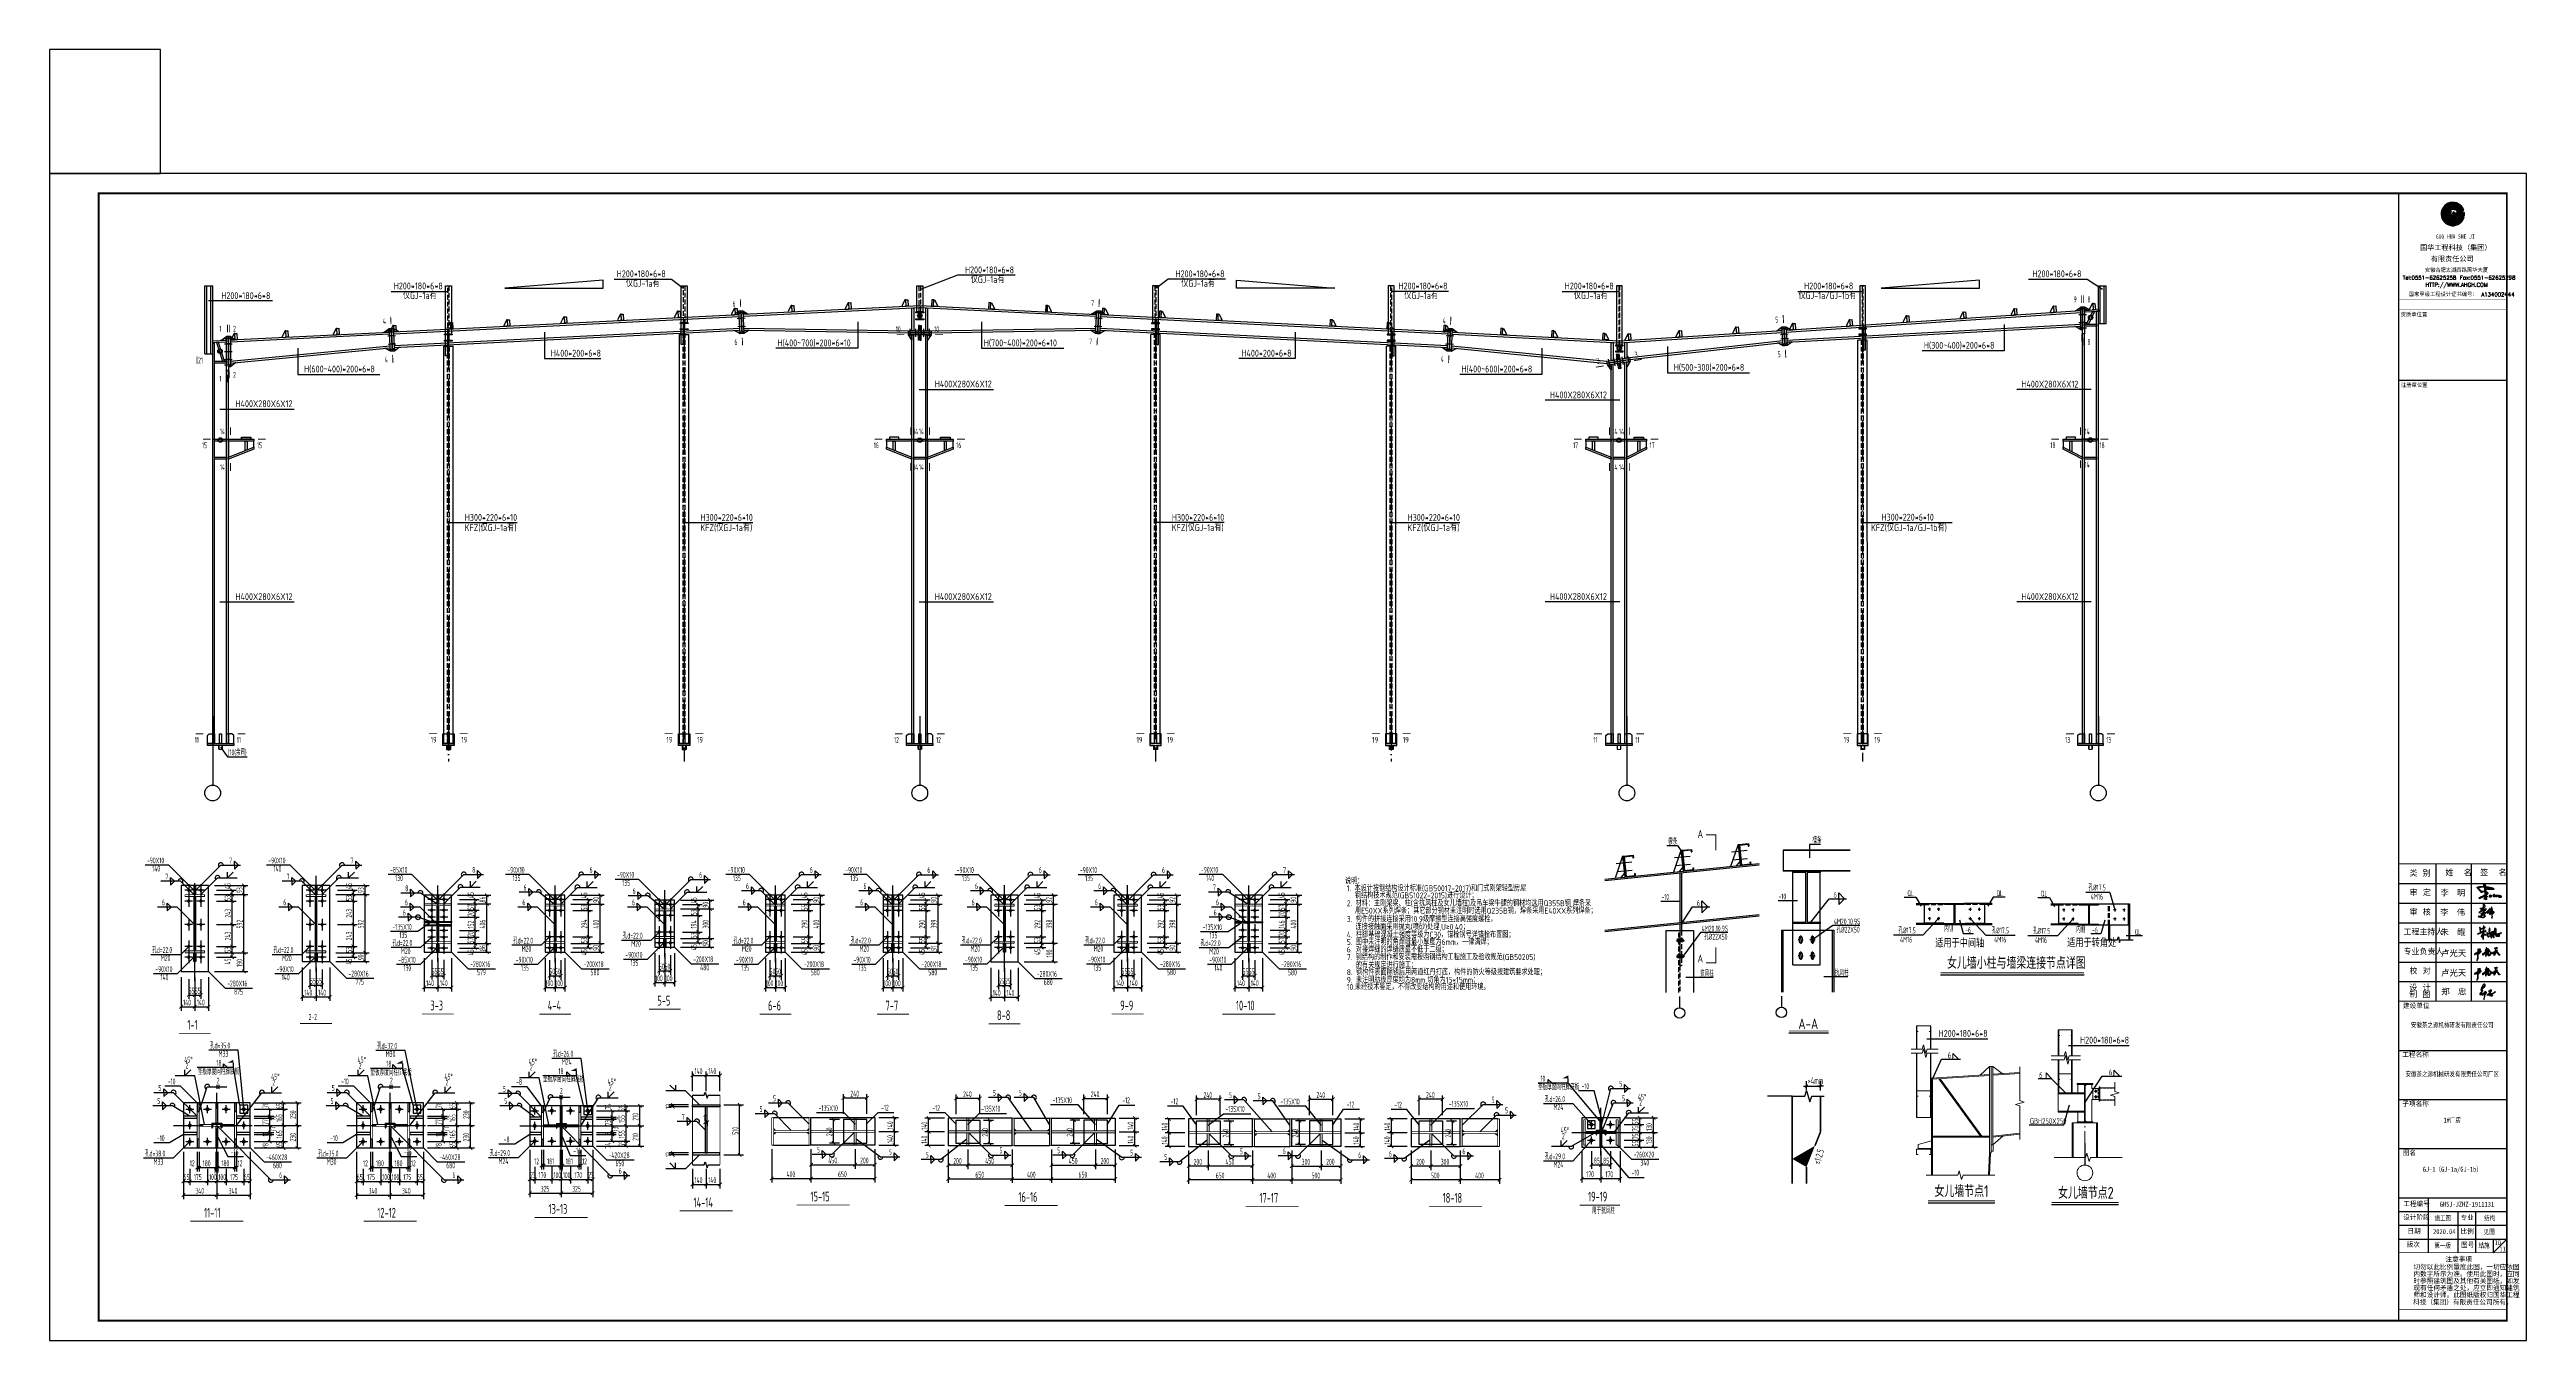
# Model space of a CAD drawing. Extents: x 8844666 to 9156203, y 1662182 to 2655606.
# Drawn here: x 8903903 to 9030003, y 1727894 to 1793607 of the extents above; entities that cross this region are included whole.
import ezdxf
from ezdxf.enums import TextEntityAlignment as Align

# ---------------------------------------------------------------- set-up
doc = ezdxf.new("R2010")
doc.units = 0
doc.header["$LTSCALE"] = 1000
doc.header["$MEASUREMENT"] = 0
for name, pattern in [('2', [5, 1.5, -1, 1.5, -1]), ('30', [0]), ('4', [5, 1.5, -1, 1.5, -1]), ('6', [8.75, 5, -1.25, 1.25, -1.25]), ('CABLIN', [0.35, 0.25, -0.1]), ('CONTINOUS', [0]), ('DASH', [0.35, 0.25, -0.1]), ('DOTE', [2.42, 2, -0.2, 0.02, -0.2])]:
    doc.linetypes.add(name, pattern=pattern)
doc.layers.get('0').update_dxf_attribs({"linetype": 'CONTINUOUS'})
for name, color, linetype in [('10', 7, 'CONTINUOUS'), ('114', 2, 'CONTINUOUS'), ('116', 1, 'CONTINUOUS'), ('12', 142, 'CONTINUOUS'), ('130', 7, 'CONTINUOUS'), ('14', 142, 'CONTINUOUS'), ('20', 2, 'CONTINUOUS'), ('AXIS', 3, 'CONTINUOUS'), ('BOARD1', 2, 'CONTINOUS'), ('BOLT', 3, 'CONTINUOUS'), ('DIM', 3, 'CONTINUOUS'), ('DIM_SYMB', 3, 'CONTINUOUS'), ('DOTE', 8, 'DOTE'), ('killer_tk0.0000', 1, 'CONTINUOUS'), ('killer_tk3.0000', 1, 'CONTINUOUS'), ('PP-PM-TK', 7, 'CONTINUOUS'), ('PUB_DIM', 3, 'CONTINUOUS'), ('PUB_TEXT', 7, 'CONTINUOUS'), ('PUB_TITLE', 4, 'CONTINUOUS'), ('TEXT', 7, 'CONTINUOUS'), ('THIN', 7, 'CONTINUOUS'), ('WELD', 7, 'CONTINUOUS'), ('一般文字', 6, 'CONTINUOUS'), ('墙线__粗线', 7, 'CONTINUOUS'), ('字符串标注', 6, 'CONTINUOUS'), ('尺寸标注', 86, 'CONTINUOUS'), ('层10', 7, 'CONTINUOUS'), ('层20', 2, 'CONTINUOUS'), ('柱子', 142, 'CONTINUOUS'), ('标注文字', 3, 'CONTINUOUS'), ('水平支撑', 4, 'CONTINUOUS'), ('焊缝标注', 6, 'CONTINUOUS'), ('签名', 255, 'CONTINUOUS'), ('编号标注', 253, 'CONTINUOUS'), ('螺栓孔标注', 6, 'CONTINUOUS'), ('钢板标注', 6, 'CONTINUOUS'), ('钢结构', 3, 'CONTINUOUS')]:
    doc.layers.add(name, color=color, linetype=linetype)
doc.styles.add('-黑体', font='')
doc.styles.add('_HZTXT', font='atssdeng.shx', dxfattribs={"width": 0.8, "bigfont": 'atssdchn.shx'})
doc.styles.add('hztxt', font='atssdeng.shx', dxfattribs={"width": 0.7, "height": 10, "bigfont": 'atssdchn.shx'})
doc.styles.get("Standard").update_dxf_attribs({"font": 'atssdeng.shx', "bigfont": 'atssdchn.shx'})
doc.styles.add('STYLE1', font='simhei.ttf', dxfattribs={"width": 0.8})
doc.styles.add('TQ', font='txt.shx', dxfattribs={"width": 0.8, "bigfont": 'hztxt.shx'})
doc.styles.add('TSSD_Label', font='Tssdeng.shx', dxfattribs={"width": 0.7, "bigfont": 'hztxt.shx'})
doc.styles.add('TSSD_REIN', font='atssdeng.shx', dxfattribs={"width": 0.7, "bigfont": 'atssdchn.shx'})
doc.styles.add('仿宋', font='', dxfattribs={"width": 0.8})
doc.styles.get('-黑体').set_extended_font_data('SimSun')
doc.styles.get('仿宋').set_extended_font_data('SimSun')
doc.dimstyles.new('TSSD_LEADER_STYLE_200.0', dxfattribs={"dimtxt": 0.18, "dimasz": 200, "dimexe": 0.18, "dimexo": 0.0625, "dimgap": 0.09, "dimtad": 0, "dimtih": 1, "dimtoh": 1, "dimdec": 4, "dimzin": 0, "dimdsep": 46, "dimtxsty": 'Standard', "dimcen": 0.09, "dimadec": 0, "dimazin": 0, "dimtfac": 1, "dimtdec": 4, "dimtofl": 0, "dimtmove": 0, "dimatfit": 3, "dimfxl": 1, "dimtolj": 1, "dimtzin": 0, "dimarcsym": 0})

# ---------------------------------------------------------------- blocks, each defined once
blk = doc.blocks.new('_DIMX')
blk.add_line((-150, 0), (150, 0))
at = {"const_width": 50}
blk.add_lwpolyline([(-70, -70), (70, 70)], dxfattribs=at)
blk = doc.blocks.new('A$C751245C4')
at = {"layer": '钢结构', "lineweight": 15}
for p, q in [((190, 176), (20, 126)), ((20, 76), (20, 126)), ((20, 76), (190, 76)), ((20, 70), (20, 76)), ((20, 70), (190, 70)), ((190, 76), (190, 176)), ((190, 70), (190, 76))]:
    blk.add_line(p, q, dxfattribs=at)
blk.add_lwpolyline([(20, 0), (3, 0, -0.414214), (0, 3), (0, 67, -0.414214), (3, 70), (177, 70, -0.414214), (180, 67), (180, 3, -0.414214), (177, 0), (160, 0)], format="xyb", dxfattribs=at)
blk = doc.blocks.new('_WELD004')
at = {"color": 0, "linetype": 'ByBlock', "lineweight": 15}
for p, q in [((0, 1), (1, 0)), ((0, 0), (0, 1))]:
    blk.add_line(p, q, dxfattribs=at)
blk = doc.blocks.new('*U34')
at = {"layer": 'PP-PM-TK', "color": 1}
for points in [[(-734, 26), (-725, -117), (-725, 92)], [(-725, 92), (-715, -155), (-715, 168)], [(-725, -117), (-725, 92), (-715, -155)], [(-715, 168), (-689, -255), (-689, 245)], [(-715, -155), (-715, 168), (-689, -255)], [(-689, 245), (-669, -296), (-669, 303)], [(-689, -255), (-689, 245), (-669, -296)], [(-669, 303), (-627, -384), (-627, 377)], [(-669, -296), (-669, 303), (-627, -384)], [(-627, 377), (-598, -422), (-598, 427)], [(-627, -384), (-627, 377), (-598, -422)], [(-598, 427), (-540, -498), (-540, 493)], [(-598, -422), (-598, 427), (-540, -498)], [(-540, 493), (-504, -531), (-504, 535)], [(-540, -498), (-540, 493), (-504, -531)], [(-504, 535), (-434, -593), (-434, 589)], [(-504, -531), (-504, 535), (-434, -593)], [(-434, 589), (-390, -619), (-390, 622)], [(-434, -593), (-434, 589), (-390, -619)], [(-390, 622), (-310, -666), (-310, 662)], [(-390, -619), (-390, 622), (-310, -666)], [(-310, 662), (-302, -669), (-302, 667)], [(-310, -666), (-310, 662), (-302, -669)], [(-302, 667), (-300, 1), (-300, 667)], [(-300, 667), (-299, 9), (-299, 668)], [(-299, 668), (-289, 51), (-289, 673)], [(-289, 673), (-287, 62), (-287, 674)], [(-287, 674), (-274, 89), (-274, 680)], [(-274, 680), (-262, 115), (-262, 686)], [(-262, 686), (-255, 126), (-255, 688)], [(-262, 686), (-262, 115), (-262, 686)], [(-255, 688), (-231, 157), (-231, 695)], [(-231, 695), (-227, 163), (-227, 696)], [(-227, 696), (-222, 168), (-222, 697)], [(-222, 697), (-221, 168), (-221, 697)], [(-222, 3), (-221, -43), (-221, 4)], [(-221, 697), (-215, 174), (-215, 699)], [(-221, 4), (-215, -82), (-215, 32)], [(-221, -43), (-221, 4), (-215, -82)], [(-215, 699), (-211, 177), (-211, 700)], [(-215, 32), (-211, -92), (-211, 48)], [(-215, -82), (-215, 32), (-211, -92)], [(-211, 700), (-202, 186), (-202, 703)], [(-211, 48), (-202, -118), (-202, 68)], [(-211, -92), (-211, 48), (-202, -118)], [(-202, 703), (-199, 188), (-199, 704)], [(-202, 68), (-199, -122), (-199, 73)], [(-202, -118), (-202, 68), (-199, -122)], [(-199, 704), (-185, 201), (-185, 708)], [(-199, 73), (-185, -143), (-185, 93)], [(-199, -122), (-199, 73), (-185, -143)], [(-185, 708), (-183, 203), (-183, 708)], [(-185, 93), (-183, -145), (-183, 96)], [(-185, -143), (-185, 93), (-183, -145)], [(-183, 708), (-179, 206), (-179, 709)], [(-183, 96), (-179, -149), (-179, 100)], [(-183, -145), (-183, 96), (-179, -149)], [(-179, 709), (-176, 208), (-176, 710)], [(-179, 100), (-176, -152), (-176, 103)], [(-179, -149), (-179, 100), (-176, -152)], [(-176, 710), (-175, 208), (-175, 710)], [(-176, 103), (-175, -153), (-175, 104)], [(-176, -152), (-176, 103), (-175, -153)], [(-175, 710), (-163, 216), (-163, 714)], [(-175, 104), (-163, -165), (-163, 116)], [(-175, -153), (-175, 104), (-163, -165)], [(-163, 714), (-142, 228), (-142, 719)], [(-163, 116), (-142, -181), (-142, 137)], [(-163, -165), (-163, 116), (-142, -181)], [(-142, 719), (-124, 239), (-124, 724)], [(-142, 137), (-124, -195), (-124, 151)], [(-142, -181), (-142, 137), (-124, -195)], [(-124, 724), (-123, 240), (-123, 724)], [(-124, 151), (-123, -196), (-123, 152)], [(-124, -195), (-124, 151), (-123, -196)], [(-123, 724), (-122, 240), (-122, 724)], [(-123, 152), (-122, -196), (-122, 153)], [(-123, -196), (-123, 152), (-122, -196)], [(-122, 724), (-114, 243), (-114, 725)], [(-122, 153), (-114, -202), (-114, 157)], [(-122, -196), (-122, 153), (-114, -202)], [(-114, 725), (-112, 244), (-112, 725)], [(-114, 157), (-112, 107), (-112, 158)], [(-114, -202), (-114, 87), (-112, -204)], [(-112, 725), (-112, 244), (-112, 725)], [(-112, 725), (-111, 244), (-111, 725)], [(-112, 158), (-111, 117), (-111, 159)], [(-112, 158), (-112, 108), (-112, 158)], [(-112, -204), (-112, 45), (-112, -204)], [(-112, -204), (-112, 42), (-111, -204)], [(-111, 725), (-110, 245), (-110, 725)], [(-111, 159), (-110, 119), (-110, 159)], [(-111, -204), (-111, 38), (-110, -205)], [(-110, 725), (-105, 247), (-105, 725)], [(-110, 159), (-105, 131), (-105, 162)], [(-110, -205), (-110, 34), (-105, -208)], [(-105, 725), (-102, 248), (-102, 726)], [(-105, 162), (-102, 135), (-102, 164)], [(-105, -208), (-105, 12), (-102, -210)], [(-102, 726), (-101, 249), (-101, 726)], [(-102, 164), (-101, 137), (-101, 165)], [(-101, 726), (-95, 251), (-95, 726)], [(-101, 165), (-95, 145), (-95, 166)], [(-95, 726), (-89, 254), (-89, 727)], [(-95, 166), (-89, 151), (-89, 167)], [(-89, 727), (-85, 255), (-85, 727)], [(-85, 727), (-83, 256), (-83, 727)], [(-83, 727), (-79, 257), (-79, 727)], [(-79, 727), (-59, 265), (-59, 729)], [(-59, 729), (-54, 267), (-54, 729)], [(-54, 729), (-45, 270), (-45, 730)], [(-45, 730), (-34, 272), (-34, 731)], [(-34, 731), (-28, 273), (-28, 731)], [(-28, 731), (-19, 276), (-19, 732)], [(-19, 732), (-12, 276), (-12, 732)], [(-12, 732), (-10, 277), (-10, 732)], [(-12, 25), (-10, 11), (-10, 47)], [(-10, 732), (-10, 277), (-10, 732)], [(-10, 732), (-9, 277), (-9, 732)], [(-10, 47), (-9, 4), (-9, 50)], [(-10, 11), (-10, 47), (-10, 10)], [(-10, 47), (-10, 10), (-10, 47)], [(-10, 10), (-10, 47), (-9, 4)], [(-9, 732), (-4, 277), (-4, 733)], [(-9, 50), (-4, -7), (-4, 68)], [(-9, 4), (-9, 50), (-4, -7)], [(-4, 733), (-3, 277), (-3, 733)], [(-4, 68), (-3, -8), (-3, 69)], [(-4, -7), (-4, 68), (-3, -8)], [(-3, 733), (2, 278), (2, 733)], [(-3, 69), (2, -19), (2, 80)], [(-3, -8), (-3, 69), (2, -19)], [(2, 733), (7, 279), (7, 734)], [(2, 80), (7, -24), (7, 87)], [(2, -19), (2, 80), (7, -24)], [(7, 734), (16, 280), (16, 734)], [(7, 87), (16, -35), (16, 98)], [(7, -24), (7, 87), (16, -35)], [(16, 280), (16, 734), (18, 279)], [(16, 734), (18, 279), (18, 734)], [(16, 98), (18, -37), (18, 100)], [(16, -35), (16, 98), (18, -37)], [(18, 279), (18, 734), (21, 279)], [(18, 100), (21, -39), (21, 103)], [(18, -37), (18, 100), (21, -39)], [(21, 279), (21, 734), (28, 279)], [(21, 103), (28, -45), (28, 111)], [(21, -39), (21, 103), (28, -45)], [(28, 279), (28, 733), (30, 279)], [(28, 111), (30, -46), (30, 113)], [(28, -45), (28, 111), (30, -46)], [(30, 279), (30, 733), (40, 278)], [(30, 113), (40, -53), (40, 121)], [(30, -46), (30, 113), (40, -53)], [(40, 278), (40, 732), (44, 278)], [(40, 121), (44, -56), (44, 124)], [(40, -53), (40, 121), (44, -56)], [(44, 278), (44, 731), (58, 277)], [(44, 124), (58, -63), (58, 135)], [(44, -56), (44, 124), (58, -63)], [(58, 277), (58, 730), (69, 276)], [(58, -63), (58, 135), (69, -69)], [(69, 276), (69, 728), (70, 276)], [(69, -69), (69, 126), (70, -69)], [(70, 276), (70, 728), (84, 275)], [(70, -69), (70, 125), (84, -74)], [(84, 275), (84, 726), (85, 275)], [(84, -74), (84, 113), (85, -74)], [(85, 275), (85, 726), (108, 274)], [(85, -74), (85, 112), (108, -81)], [(108, 274), (108, 723), (108, 274)], [(108, 274), (108, 723), (108, 274)], [(108, 274), (108, 723), (109, 274)], [(108, -81), (108, 88), (108, -82)], [(108, -82), (108, 87), (108, -82)], [(108, -82), (108, 87), (109, -82)], [(109, 274), (109, 723), (112, 273)], [(109, -82), (109, 87), (112, -82)], [(112, 273), (112, 723), (135, 270)], [(112, -82), (112, 84), (135, -86)], [(135, 270), (135, 720), (147, 269)], [(135, -86), (135, 66), (147, -88)], [(147, 269), (147, 719), (152, 268)], [(147, -88), (147, 62), (152, -88)], [(152, 268), (152, 718), (152, 268)], [(152, 268), (152, 718), (159, 268)], [(152, -88), (152, 60), (152, -89)], [(152, -89), (152, 60), (159, -89)], [(159, 268), (159, 717), (160, 267)], [(159, -89), (159, 59), (160, -89)], [(160, 267), (160, 717), (164, 267)], [(160, -89), (160, 59), (164, -89)], [(164, 267), (164, 716), (171, 265)], [(164, -89), (164, 59), (171, -89)], [(171, 265), (171, 713), (179, 263)], [(171, 58), (179, -90), (179, 60)], [(171, -89), (171, 58), (179, -90)], [(179, 263), (179, 711), (185, 262)], [(179, 60), (185, -90), (185, 61)], [(179, -90), (179, 60), (185, -90)], [(185, 262), (185, 709), (191, 261)], [(185, 61), (191, -90), (191, 62)], [(191, 261), (191, 707), (207, 254)], [(191, 62), (207, -89), (207, 65)], [(207, 254), (207, 702), (209, 253)], [(207, 65), (209, -89), (209, 66)], [(209, 253), (209, 701), (217, 250)], [(209, 66), (217, -89), (217, 70)], [(217, 250), (217, 698), (225, 244)], [(217, 70), (225, -89), (225, 75)], [(225, 244), (225, 696), (243, 230)], [(225, 75), (243, -87), (243, 86)], [(243, 230), (243, 690), (246, 228)], [(243, 86), (246, -86), (246, 91)], [(246, 228), (246, 689), (248, 227)], [(246, 91), (248, -86), (248, 93)], [(248, 227), (248, 688), (249, 226)], [(248, 93), (249, -86), (249, 94)], [(249, 226), (249, 688), (255, 216)], [(249, 94), (255, -86), (255, 102)], [(255, 216), (255, 686), (266, 199)], [(255, 102), (266, -84), (266, 117)], [(266, 199), (266, 682), (270, 192)], [(266, 117), (270, -84), (270, 133)], [(270, 192), (270, 681), (276, 155)], [(270, 133), (276, -83), (276, 155)], [(569, -14), (588, -190), (588, 2)], [(588, 2), (593, -187), (593, 6)], [(593, 6), (610, -177), (610, 20)], [(610, 20), (616, -173), (616, 25)], [(616, 25), (618, -171), (618, 27)], [(618, 27), (637, -159), (637, 43)], [(637, 43), (643, -155), (643, 48)], [(643, 48), (653, -148), (653, 57)], [(653, 57), (662, -142), (662, 66)], [(662, 66), (664, -140), (664, 68)], [(664, 68), (683, -126), (683, 86)], [(683, 86), (711, -105), (711, 112)], [(711, 112), (724, -95), (724, 124)], [(-302, -669), (-302, -30), (-300, -669)], [(-300, -669), (-300, -43), (-299, -670)], [(-299, -670), (-299, -61), (-289, -673)], [(-289, -673), (-289, -97), (-287, -674)], [(-287, -674), (-287, -102), (-274, -679)], [(-274, -679), (-274, -130), (-262, -683)], [(-262, -683), (-262, -150), (-262, -683)], [(-262, -683), (-262, -150), (-255, -686)], [(-255, -686), (-255, -162), (-231, -694)], [(-231, -694), (-231, -192), (-227, -695)], [(-227, -695), (-227, -195), (-222, -697)], [(-222, -697), (-222, -201), (-221, -697)], [(-221, -697), (-221, -201), (-215, -699)], [(-215, -699), (-215, -207), (-211, -701)], [(-211, -701), (-211, -210), (-202, -704)], [(-202, -704), (-202, -219), (-199, -705)], [(-199, -705), (-199, -222), (-185, -710)], [(-185, -710), (-185, -235), (-183, -711)], [(-183, -711), (-183, -237), (-179, -712)], [(-179, -712), (-179, -241), (-176, -713)], [(-176, -713), (-176, -244), (-175, -713)], [(-175, -713), (-175, -244), (-163, -715)], [(-163, -715), (-163, -252), (-142, -718)], [(-142, -718), (-142, -265), (-124, -721)], [(-124, -721), (-124, -276), (-123, -721)], [(-123, -721), (-123, -277), (-122, -721)], [(-122, -721), (-122, -277), (-114, -722)], [(-114, -722), (-114, -282), (-112, -723)], [(-112, -723), (-112, -284), (-112, -723)], [(-112, -723), (-112, -284), (-111, -723)], [(-111, -723), (-111, -284), (-110, -723)], [(-110, -723), (-110, -285), (-105, -724)], [(-105, -724), (-105, -287), (-102, -724)], [(-102, -210), (-102, -2), (-101, -212)], [(-102, -724), (-102, -288), (-101, -724)], [(-101, -212), (-101, -5), (-95, -215)], [(-101, -724), (-101, -289), (-95, -725)], [(-95, -215), (-95, -17), (-89, -219)], [(-95, -725), (-95, -291), (-89, -726)], [(-89, -219), (-89, -28), (-85, -222)], [(-89, -726), (-89, -294), (-85, -727)], [(-85, -222), (-85, -35), (-83, -223)], [(-85, -727), (-85, -295), (-83, -727)], [(-83, -223), (-83, -39), (-79, -226)], [(-83, -727), (-83, -296), (-79, -727)], [(-79, -226), (-79, -46), (-59, -239)], [(-79, -727), (-79, -298), (-59, -730)], [(-59, -239), (-59, -68), (-54, -241)], [(-59, -730), (-59, -306), (-54, -731)], [(-54, -241), (-54, -73), (-45, -246)], [(-54, -731), (-54, -308), (-45, -732)], [(-45, -246), (-45, -83), (-34, -252)], [(-45, -732), (-45, -312), (-34, -734)], [(-34, -252), (-34, -91), (-28, -254)], [(-28, -254), (-28, -95), (-19, -259)], [(-19, -259), (-19, -101), (-12, -263)], [(-12, -263), (-12, -106), (-10, -264)], [(-10, -264), (-10, -108), (-10, -264)], [(-10, -264), (-10, -108), (-9, -264)], [(-9, -264), (-9, -108), (-4, -267)], [(-4, -267), (-4, -111), (-3, -267)], [(-3, -267), (-3, -111), (2, -269)], [(2, -269), (2, -114), (7, -270)], [(7, -270), (7, -116), (16, -273)], [(16, -273), (16, -121), (18, -274)], [(18, -274), (18, -122), (21, -274)], [(21, -274), (21, -123), (28, -277)], [(28, -277), (28, -127), (30, -277)], [(30, -277), (30, -128), (40, -280)], [(40, -280), (40, -131), (44, -281)], [(44, -281), (44, -133), (58, -283)], [(58, -283), (58, -137), (69, -285)], [(69, -285), (69, -141), (70, -285)], [(70, -285), (70, -141), (84, -288)], [(84, -288), (84, -144), (85, -288)], [(85, -288), (85, -144), (108, -289)], [(108, -289), (108, -149), (108, -289)], [(108, -289), (108, -149), (108, -289)], [(108, -289), (108, -149), (109, -289)], [(109, -289), (109, -150), (112, -289)], [(112, -289), (112, -150), (135, -291)], [(135, -291), (135, -153), (147, -291)], [(147, -291), (147, -154), (152, -291)], [(152, -291), (152, -155), (152, -291)], [(152, -291), (152, -155), (159, -292)], [(152, -344), (152, -716), (152, -344)], [(152, -344), (159, -714), (159, -344)], [(159, -292), (159, -155), (160, -292)], [(159, -344), (160, -714), (160, -344)], [(160, -292), (160, -156), (164, -292)], [(160, -344), (164, -713), (164, -344)], [(164, -292), (164, -156), (171, -292)], [(164, -344), (171, -711), (171, -344)], [(171, -292), (171, -156), (179, -293)], [(171, -344), (179, -709), (179, -343)], [(179, -343), (185, -707), (185, -343)], [(185, -343), (191, -706), (191, -343)], [(191, -343), (207, -702), (207, -342)], [(207, -156), (209, -291), (209, -156)], [(207, -342), (209, -701), (209, -342)], [(209, -156), (217, -291), (217, -155)], [(209, -342), (217, -699), (217, -342)], [(217, -155), (225, -290), (225, -155)], [(217, -342), (225, -697), (225, -341)], [(225, -155), (243, -289), (243, -153)], [(225, -341), (243, -693), (243, -340)], [(243, -153), (246, -289), (246, -153)], [(243, -340), (246, -692), (246, -340)], [(246, -153), (248, -289), (248, -153)], [(246, -340), (248, -692), (248, -340)], [(248, -153), (249, -289), (249, -153)], [(248, -340), (249, -691), (249, -340)], [(249, -153), (255, -289), (255, -152)], [(249, -340), (255, -688), (255, -339)], [(255, -152), (266, -288), (266, -150)], [(255, -339), (266, -683), (266, -338)], [(266, -150), (270, -288), (270, -150)], [(266, -338), (270, -681), (270, -338)], [(270, -150), (276, -288), (276, -149)], [(270, -338), (276, -678), (276, -337)], [(276, -149), (283, -287), (283, -147)], [(276, -337), (283, -675), (283, -337)], [(283, -147), (296, -287), (296, -145)], [(283, -337), (296, -669), (296, -335)], [(296, -145), (302, -286), (302, -144)], [(296, -335), (302, -666), (302, -335)], [(302, -144), (307, -286), (307, -143)], [(302, -335), (307, -664), (307, -334)], [(307, -143), (311, -285), (311, -142)], [(307, -334), (311, -662), (311, -334)], [(311, -142), (341, -281), (341, -133)], [(311, -334), (341, -648), (341, -328)], [(341, -133), (369, -276), (369, -125)], [(341, -328), (369, -634), (369, -323)], [(369, -125), (375, -275), (375, -123)], [(369, -323), (375, -631), (375, -322)], [(375, -123), (377, -275), (377, -123)], [(375, -322), (377, -631), (377, -322)], [(377, -123), (383, -273), (383, -121)], [(377, -322), (383, -626), (383, -320)], [(383, -121), (397, -269), (397, -115)], [(383, -320), (397, -616), (397, -316)], [(397, -115), (421, -264), (421, -104)], [(397, -316), (421, -598), (421, -309)], [(421, -104), (431, -261), (431, -100)], [(421, -309), (431, -591), (431, -307)], [(431, -100), (444, -256), (444, -94)], [(431, -307), (444, -581), (444, -303)], [(444, -94), (450, -254), (450, -91)], [(444, -303), (450, -576), (450, -300)], [(450, -91), (460, -250), (460, -87)], [(450, -300), (460, -569), (460, -297)], [(460, -87), (483, -242), (483, -74)], [(460, -297), (483, -552), (483, -288)], [(483, -74), (492, -239), (492, -68)], [(483, -288), (492, -546), (492, -285)], [(492, -68), (509, -231), (509, -58)], [(492, -68), (492, -239), (492, -68)], [(492, -284), (509, -527), (509, -278)], [(492, -285), (492, -545), (492, -284)], [(509, -58), (512, -229), (512, -56)], [(509, -278), (512, -524), (512, -277)], [(512, -56), (513, -229), (513, -55)], [(512, -277), (513, -522), (513, -276)], [(513, -55), (530, -221), (530, -43)], [(513, -276), (530, -504), (530, -269)], [(530, -43), (542, -215), (542, -35)], [(530, -269), (542, -491), (542, -263)], [(542, -35), (552, -210), (552, -28)], [(542, -263), (552, -480), (552, -258)], [(552, -28), (555, -209), (555, -25)], [(552, -258), (555, -476), (555, -257)], [(555, -25), (569, -201), (569, -14)], [(555, -257), (569, -461), (569, -251)], [(569, -251), (588, -440), (588, -242)], [(588, -242), (593, -432), (593, -239)], [(593, -239), (610, -405), (610, -232)], [(610, -232), (616, -395), (616, -229)], [(616, -229), (618, -391), (618, -228)], [(618, -228), (637, -360), (637, -219)], [(637, -219), (643, -350), (643, -217)], [(643, -217), (653, -334), (653, -212)], [(653, -212), (662, -318), (662, -207)], [(662, -207), (664, -312), (664, -206)], [(664, -206), (683, -260), (683, -197)], [(683, -260), (683, -197), (711, -183)]]:
    blk.add_solid(points, dxfattribs=at)
at = {"layer": 'PP-PM-TK', "color": 1, "extrusion": (0, 0, -1)}
for points in [[(302, -30), (302, 667), (300, 1)], [(300, 1), (300, 667), (299, 9)], [(299, 9), (299, 668), (289, 51)], [(289, 51), (289, 673), (287, 62)], [(287, 62), (287, 674), (274, 89)], [(274, 89), (274, 680), (262, 115)], [(262, 115), (262, 686), (262, 115)], [(262, 115), (262, 686), (255, 126)], [(255, 126), (255, 688), (231, 157)], [(231, 157), (231, 695), (227, 163)], [(227, 163), (227, 696), (222, 168)], [(222, 168), (222, 697), (221, 168)], [(221, 168), (221, 697), (215, 174)], [(215, 174), (215, 699), (211, 177)], [(211, 177), (211, 700), (202, 186)], [(202, 186), (202, 703), (199, 188)], [(199, 188), (199, 704), (185, 201)], [(185, 201), (185, 708), (183, 203)], [(183, 203), (183, 708), (179, 206)], [(179, 206), (179, 709), (176, 208)], [(176, 208), (176, 710), (175, 208)], [(175, 208), (175, 710), (163, 216)], [(163, 216), (163, 714), (142, 228)], [(142, 228), (142, 719), (124, 239)], [(124, 239), (124, 724), (123, 240)], [(123, 240), (123, 724), (122, 240)], [(122, 240), (122, 724), (114, 243)], [(114, 243), (114, 725), (112, 244)], [(114, 87), (114, 157), (112, 107)], [(114, 87), (112, -204), (112, 45)], [(112, 244), (112, 725), (112, 244)], [(112, 244), (112, 725), (111, 244)], [(112, 107), (112, 158), (112, 108)], [(112, 108), (112, 158), (111, 117)], [(112, 45), (112, -204), (112, 42)], [(112, 42), (111, -204), (111, 38)], [(111, 244), (111, 725), (110, 245)], [(111, 117), (111, 159), (110, 119)], [(111, 38), (110, -205), (110, 34)], [(110, 245), (110, 725), (105, 247)], [(110, 119), (110, 159), (105, 131)], [(110, 34), (105, -208), (105, 12)], [(105, 247), (105, 725), (102, 248)], [(105, 131), (105, 162), (102, 135)], [(105, 12), (102, -210), (102, -2)], [(102, 248), (102, 726), (101, 249)], [(102, 135), (102, 164), (101, 137)], [(101, 249), (101, 726), (95, 251)], [(101, 137), (101, 165), (95, 145)], [(95, 251), (95, 726), (89, 254)], [(95, 145), (95, 166), (89, 151)], [(89, 254), (89, 727), (85, 255)], [(89, 151), (89, 167), (85, 154)], [(89, 167), (85, 154), (85, 164)], [(85, 255), (85, 727), (83, 256)], [(85, 154), (85, 164), (83, 163)], [(83, 256), (83, 727), (79, 257)], [(79, 257), (79, 727), (59, 265)], [(59, 265), (59, 729), (54, 267)], [(54, 267), (54, 729), (45, 270)], [(45, 270), (45, 730), (34, 272)], [(34, 272), (34, 731), (28, 273)], [(28, 273), (28, 731), (19, 276)], [(19, 276), (19, 732), (12, 276)], [(12, 276), (12, 732), (10, 277)], [(10, 277), (10, 732), (10, 277)], [(10, 277), (10, 732), (9, 277)], [(9, 277), (9, 732), (4, 277)], [(4, 277), (4, 733), (3, 277)], [(3, 277), (3, 733), (-2, 278)], [(-2, 278), (-2, 733), (-7, 279)], [(-7, 279), (-7, 734), (-16, 280)], [(-18, 734), (-21, 279), (-21, 734)], [(-21, 734), (-28, 279), (-28, 733)], [(-28, 733), (-30, 279), (-30, 733)], [(-30, 733), (-40, 278), (-40, 732)], [(-40, 732), (-44, 278), (-44, 731)], [(-44, 731), (-58, 277), (-58, 730)], [(-58, 730), (-69, 276), (-69, 728)], [(-58, 135), (-69, -69), (-69, 126)], [(-69, 728), (-70, 276), (-70, 728)], [(-69, 126), (-70, -69), (-70, 125)], [(-70, 728), (-84, 275), (-84, 726)], [(-70, 125), (-84, -74), (-84, 113)], [(-84, 726), (-85, 275), (-85, 726)], [(-84, 113), (-85, -74), (-85, 112)], [(-85, 726), (-108, 274), (-108, 723)], [(-85, 112), (-108, -81), (-108, 88)], [(-108, 723), (-108, 274), (-108, 723)], [(-108, 723), (-108, 274), (-108, 723)], [(-108, 723), (-109, 274), (-109, 723)], [(-108, 88), (-108, -82), (-108, 87)], [(-108, 87), (-108, -82), (-108, 87)], [(-108, 87), (-109, -82), (-109, 87)], [(-109, 723), (-112, 273), (-112, 723)], [(-109, 87), (-112, -82), (-112, 84)], [(-112, 723), (-135, 270), (-135, 720)], [(-112, 84), (-135, -86), (-135, 66)], [(-135, 720), (-147, 269), (-147, 719)], [(-135, 66), (-147, -88), (-147, 62)], [(-147, 719), (-152, 268), (-152, 718)], [(-147, 62), (-152, -88), (-152, 60)], [(-152, 718), (-152, 268), (-152, 718)], [(-152, 718), (-159, 268), (-159, 717)], [(-152, 60), (-152, -89), (-152, 60)], [(-152, 60), (-159, -89), (-159, 59)], [(-159, 717), (-160, 267), (-160, 717)], [(-159, 59), (-160, -89), (-160, 59)], [(-160, 717), (-164, 267), (-164, 716)], [(-160, 59), (-164, -89), (-164, 59)], [(-164, 716), (-171, 265), (-171, 713)], [(-164, 59), (-171, -89), (-171, 58)], [(-171, 713), (-179, 263), (-179, 711)], [(-179, 711), (-185, 262), (-185, 709)], [(-185, 709), (-191, 261), (-191, 707)], [(-185, -90), (-185, 61), (-191, -90)], [(-191, 707), (-207, 254), (-207, 702)], [(-191, -90), (-191, 62), (-207, -89)], [(-207, 702), (-209, 253), (-209, 701)], [(-207, -89), (-207, 65), (-209, -89)], [(-209, 701), (-217, 250), (-217, 698)], [(-209, -89), (-209, 66), (-217, -89)], [(-217, 698), (-225, 244), (-225, 696)], [(-217, -89), (-217, 70), (-225, -89)], [(-225, 696), (-243, 230), (-243, 690)], [(-225, -89), (-225, 75), (-243, -87)], [(-243, 690), (-246, 228), (-246, 689)], [(-243, -87), (-243, 86), (-246, -86)], [(-246, 689), (-248, 227), (-248, 688)], [(-246, -86), (-246, 91), (-248, -86)], [(-248, 688), (-249, 226), (-249, 688)], [(-248, -86), (-248, 93), (-249, -86)], [(-249, 688), (-255, 216), (-255, 686)], [(-249, -86), (-249, 94), (-255, -86)], [(-255, 686), (-266, 199), (-266, 682)], [(-255, -86), (-255, 102), (-266, -84)], [(-266, 682), (-270, 192), (-270, 681)], [(-266, -84), (-266, 117), (-270, -84)], [(-270, 681), (-276, 155), (-276, 679)], [(-270, -84), (-270, 133), (-276, -83)], [(-276, -83), (-276, 679), (-283, -83)], [(-276, 679), (-283, -83), (-283, 677)], [(-283, -83), (-283, 677), (-296, -80)], [(-283, 677), (-296, -80), (-296, 672)], [(-296, -80), (-296, 672), (-302, -79)], [(-296, 672), (-302, -79), (-302, 669)], [(-302, -79), (-302, 669), (-307, -78)], [(-302, 669), (-307, -78), (-307, 666)], [(-307, -78), (-307, 666), (-311, -77)], [(-307, 666), (-311, -77), (-311, 664)], [(-311, -77), (-311, 664), (-341, -71)], [(-311, 664), (-341, -71), (-341, 647)], [(-341, -71), (-341, 647), (-369, -62)], [(-341, 647), (-369, -62), (-369, 631)], [(-369, -62), (-369, 631), (-375, -61)], [(-369, 631), (-375, -61), (-375, 628)], [(-375, -61), (-375, 628), (-377, -60)], [(-375, 628), (-377, -60), (-377, 627)], [(-377, -60), (-377, 627), (-383, -58)], [(-377, 627), (-383, -58), (-383, 623)], [(-383, -58), (-383, 623), (-397, -54)], [(-383, 623), (-397, -54), (-397, 616)], [(-397, -54), (-397, 616), (-421, -43)], [(-397, 616), (-421, -43), (-421, 602)], [(-421, -43), (-421, 602), (-431, -38)], [(-421, 602), (-431, -38), (-431, 594)], [(-431, -38), (-431, 594), (-444, -32)], [(-431, 594), (-444, -32), (-444, 582)], [(-444, -32), (-444, 582), (-450, -29)], [(-444, 582), (-450, -29), (-450, 577)], [(-450, -29), (-450, 577), (-460, -23)], [(-450, 577), (-460, -23), (-460, 568)], [(-460, -23), (-460, 568), (-483, -10)], [(-460, 568), (-483, -10), (-483, 549)], [(-483, -10), (-483, 549), (-492, -3)], [(-483, 549), (-492, -3), (-492, 541)], [(-492, -3), (-492, 541), (-492, -3)], [(-492, 541), (-492, -3), (-492, 541)], [(-492, -3), (-492, 541), (-509, 10)], [(-492, 541), (-509, 10), (-509, 527)], [(-509, 10), (-509, 527), (-512, 12)], [(-509, 527), (-512, 12), (-512, 524)], [(-512, 12), (-512, 524), (-513, 13)], [(-512, 524), (-513, 13), (-513, 523)], [(-513, 13), (-513, 523), (-530, 27)], [(-513, 523), (-530, 27), (-530, 509)], [(-530, 27), (-530, 509), (-542, 38)], [(-530, 509), (-542, 38), (-542, 493)], [(-542, 38), (-542, 493), (-552, 48)], [(-542, 493), (-552, 48), (-552, 481)], [(-552, 48), (-552, 481), (-555, 52)], [(-552, 481), (-555, 52), (-555, 476)], [(-555, 52), (-555, 476), (-569, 65)], [(-555, 476), (-569, 65), (-569, 460)], [(-569, 65), (-569, 460), (-588, 89)], [(-569, 460), (-588, 89), (-588, 435)], [(-588, 89), (-588, 435), (-593, 95)], [(-588, 435), (-593, 95), (-593, 429)], [(-588, -190), (-588, 2), (-593, -187)], [(-593, 95), (-593, 429), (-610, 118)], [(-593, 429), (-610, 118), (-610, 408)], [(-593, -187), (-593, 6), (-610, -177)], [(-610, 118), (-610, 408), (-616, 126)], [(-610, 408), (-616, 126), (-616, 400)], [(-610, -177), (-610, 20), (-616, -173)], [(-616, 126), (-616, 400), (-618, 131)], [(-616, 400), (-618, 131), (-618, 397)], [(-616, -173), (-616, 25), (-618, -171)], [(-618, 131), (-618, 397), (-637, 164)], [(-618, 397), (-637, 164), (-637, 361)], [(-618, -171), (-618, 27), (-637, -159)], [(-637, 164), (-637, 361), (-643, 175)], [(-637, 361), (-643, 175), (-643, 349)], [(-637, -159), (-637, 43), (-643, -155)], [(-643, 175), (-643, 349), (-653, 192)], [(-643, 349), (-653, 192), (-653, 330)], [(-643, -155), (-643, 48), (-653, -148)], [(-653, 192), (-653, 330), (-662, 217)], [(-653, 330), (-662, 217), (-662, 311)], [(-653, -148), (-653, 57), (-662, -142)], [(-662, 217), (-662, 311), (-664, 222)], [(-662, 311), (-664, 222), (-664, 307)], [(-662, -142), (-662, 66), (-664, -140)], [(-664, 222), (-664, 307), (-683, 270)], [(-664, -140), (-664, 68), (-683, -126)], [(-683, -126), (-683, 86), (-711, -105)], [(-711, -105), (-711, 112), (-724, -95)], [(-724, -95), (-724, 124), (-729, -91)], [(-724, 124), (-729, -91), (-729, 74)], [(-729, -91), (-729, 74), (-734, 17)], [(302, -30), (300, -669), (300, -43)], [(300, -43), (299, -670), (299, -61)], [(299, -61), (289, -673), (289, -97)], [(289, -97), (287, -674), (287, -102)], [(287, -102), (274, -679), (274, -130)], [(274, -130), (262, -683), (262, -150)], [(262, -150), (262, -683), (262, -150)], [(262, -150), (255, -686), (255, -162)], [(255, -162), (231, -694), (231, -192)], [(231, -192), (227, -695), (227, -195)], [(227, -195), (222, -697), (222, -201)], [(222, -201), (221, -697), (221, -201)], [(221, -201), (215, -699), (215, -207)], [(215, -207), (211, -701), (211, -210)], [(211, -210), (202, -704), (202, -219)], [(202, -219), (199, -705), (199, -222)], [(199, -222), (185, -710), (185, -235)], [(185, -235), (183, -711), (183, -237)], [(183, -237), (179, -712), (179, -241)], [(179, -241), (176, -713), (176, -244)], [(176, -244), (175, -713), (175, -244)], [(175, -244), (163, -715), (163, -252)], [(163, -252), (142, -718), (142, -265)], [(142, -265), (124, -721), (124, -276)], [(124, -276), (123, -721), (123, -277)], [(123, -277), (122, -721), (122, -277)], [(122, -277), (114, -722), (114, -282)], [(114, -282), (112, -723), (112, -284)], [(112, -284), (112, -723), (112, -284)], [(112, -284), (111, -723), (111, -284)], [(111, -284), (110, -723), (110, -285)], [(110, -285), (105, -724), (105, -287)], [(105, -287), (102, -724), (102, -288)], [(102, -2), (101, -212), (101, -5)], [(102, -288), (101, -724), (101, -289)], [(101, -5), (95, -215), (95, -17)], [(101, -289), (95, -725), (95, -291)], [(95, -17), (89, -219), (89, -28)], [(95, -291), (89, -726), (89, -294)], [(89, -28), (85, -222), (85, -35)], [(89, -294), (85, -727), (85, -295)], [(85, -35), (83, -223), (83, -39)], [(85, -295), (83, -727), (83, -296)], [(83, -39), (79, -226), (79, -46)], [(83, -296), (79, -727), (79, -298)], [(79, -46), (59, -239), (59, -68)], [(79, -298), (59, -730), (59, -306)], [(59, -68), (54, -241), (54, -73)], [(59, -306), (54, -731), (54, -308)], [(54, -73), (45, -246), (45, -83)], [(54, -308), (45, -732), (45, -312)], [(45, -83), (34, -252), (34, -91)], [(45, -312), (34, -734), (34, -316)], [(34, -91), (28, -254), (28, -95)], [(34, -734), (34, -316), (28, -734)], [(34, -316), (28, -734), (28, -319)], [(28, -95), (19, -259), (19, -101)], [(28, -734), (28, -319), (19, -733)], [(28, -319), (19, -733), (19, -321)], [(19, -101), (12, -263), (12, -106)], [(19, -733), (19, -321), (12, -733)], [(19, -321), (12, -733), (12, -322)], [(12, -106), (10, -264), (10, -108)], [(12, -733), (12, -322), (10, -733)], [(12, -322), (10, -733), (10, -323)], [(10, -108), (10, -264), (10, -108)], [(10, -108), (9, -264), (9, -108)], [(10, -733), (10, -323), (10, -733)], [(10, -323), (10, -733), (10, -323)], [(10, -733), (10, -323), (9, -733)], [(10, -323), (9, -733), (9, -323)], [(9, -108), (4, -267), (4, -111)], [(9, -733), (9, -323), (4, -732)], [(9, -323), (4, -732), (4, -324)], [(4, -111), (3, -267), (3, -111)], [(4, -732), (4, -324), (3, -732)], [(4, -324), (3, -732), (3, -324)], [(3, -111), (-2, -269), (-2, -114)], [(3, -732), (3, -324), (-2, -732)], [(3, -324), (-2, -732), (-2, -326)], [(-2, -114), (-7, -270), (-7, -116)], [(-2, -732), (-2, -326), (-7, -732)], [(-2, -326), (-7, -732), (-7, -327)], [(-7, -116), (-16, -273), (-16, -121)], [(-7, -732), (-7, -327), (-16, -731)], [(-7, -327), (-16, -731), (-16, -329)], [(-16, -121), (-18, -274), (-18, -122)], [(-16, -731), (-16, -329), (-18, -731)], [(-16, -329), (-18, -731), (-18, -329)], [(-18, -122), (-21, -274), (-21, -123)], [(-18, -731), (-18, -329), (-21, -731)], [(-18, -329), (-21, -731), (-21, -330)], [(-21, -123), (-28, -277), (-28, -127)], [(-21, -731), (-21, -330), (-28, -731)], [(-21, -330), (-28, -731), (-28, -332)], [(-28, -127), (-30, -277), (-30, -128)], [(-28, -731), (-28, -332), (-30, -731)], [(-28, -332), (-30, -731), (-30, -332)], [(-30, -128), (-40, -280), (-40, -131)], [(-30, -731), (-30, -332), (-40, -730)], [(-30, -332), (-40, -730), (-40, -334)], [(-40, -131), (-44, -281), (-44, -133)], [(-40, -730), (-40, -334), (-44, -730)], [(-40, -334), (-44, -730), (-44, -335)], [(-44, -133), (-58, -283), (-58, -137)], [(-44, -730), (-44, -335), (-58, -729)], [(-44, -335), (-58, -729), (-58, -338)], [(-58, -137), (-69, -285), (-69, -141)], [(-58, -729), (-58, -338), (-69, -729)], [(-58, -338), (-69, -729), (-69, -339)], [(-69, -141), (-70, -285), (-70, -141)], [(-69, -729), (-69, -339), (-70, -729)], [(-69, -339), (-70, -729), (-70, -339)], [(-70, -141), (-84, -288), (-84, -144)], [(-70, -729), (-70, -339), (-84, -728)], [(-70, -339), (-84, -728), (-84, -340)], [(-84, -144), (-85, -288), (-85, -144)], [(-84, -728), (-84, -340), (-85, -728)], [(-84, -340), (-85, -728), (-85, -340)], [(-85, -144), (-108, -289), (-108, -149)], [(-85, -728), (-85, -340), (-108, -727)], [(-85, -340), (-108, -727), (-108, -342)], [(-108, -149), (-108, -289), (-108, -149)], [(-108, -149), (-108, -289), (-108, -149)], [(-108, -149), (-109, -289), (-109, -150)], [(-108, -727), (-108, -342), (-108, -727)], [(-108, -342), (-108, -727), (-108, -342)], [(-108, -727), (-108, -342), (-108, -727)], [(-108, -342), (-108, -727), (-108, -342)], [(-108, -727), (-108, -342), (-109, -727)], [(-108, -342), (-109, -727), (-109, -342)], [(-109, -150), (-112, -289), (-112, -150)], [(-109, -727), (-109, -342), (-112, -726)], [(-109, -342), (-112, -726), (-112, -342)], [(-112, -150), (-135, -291), (-135, -153)], [(-112, -726), (-112, -342), (-135, -720)], [(-112, -342), (-135, -720), (-135, -343)], [(-135, -153), (-147, -291), (-147, -154)], [(-135, -720), (-135, -343), (-147, -717)], [(-135, -343), (-147, -717), (-147, -344)], [(-147, -154), (-152, -291), (-152, -155)], [(-147, -717), (-147, -344), (-152, -716)], [(-147, -344), (-152, -716), (-152, -344)], [(-152, -155), (-152, -291), (-152, -155)], [(-152, -155), (-159, -292), (-159, -155)], [(-152, -716), (-152, -344), (-152, -716)], [(-152, -716), (-152, -344), (-159, -714)], [(-159, -155), (-160, -292), (-160, -156)], [(-159, -714), (-159, -344), (-160, -714)], [(-160, -156), (-164, -292), (-164, -156)], [(-160, -714), (-160, -344), (-164, -713)], [(-164, -156), (-171, -292), (-171, -156)], [(-164, -713), (-164, -344), (-171, -711)], [(-171, -156), (-179, -293), (-179, -156)], [(-171, -711), (-171, -344), (-179, -709)], [(-179, -293), (-179, -156), (-185, -292)], [(-179, -156), (-185, -292), (-185, -156)], [(-179, -709), (-179, -343), (-185, -707)], [(-185, -292), (-185, -156), (-191, -292)], [(-185, -156), (-191, -292), (-191, -156)], [(-185, -707), (-185, -343), (-191, -706)], [(-191, -292), (-191, -156), (-207, -291)], [(-191, -156), (-207, -291), (-207, -156)], [(-191, -706), (-191, -343), (-207, -702)], [(-207, -291), (-207, -156), (-209, -291)], [(-207, -702), (-207, -342), (-209, -701)], [(-209, -291), (-209, -156), (-217, -291)], [(-209, -701), (-209, -342), (-217, -699)], [(-217, -291), (-217, -155), (-225, -290)], [(-217, -699), (-217, -342), (-225, -697)], [(-225, -290), (-225, -155), (-243, -289)], [(-225, -697), (-225, -341), (-243, -693)], [(-243, -289), (-243, -153), (-246, -289)], [(-243, -693), (-243, -340), (-246, -692)], [(-246, -289), (-246, -153), (-248, -289)], [(-246, -692), (-246, -340), (-248, -692)], [(-248, -289), (-248, -153), (-249, -289)], [(-248, -692), (-248, -340), (-249, -691)], [(-249, -289), (-249, -153), (-255, -289)], [(-249, -691), (-249, -340), (-255, -688)], [(-255, -289), (-255, -152), (-266, -288)], [(-255, -688), (-255, -339), (-266, -683)], [(-266, -288), (-266, -150), (-270, -288)], [(-266, -683), (-266, -338), (-270, -681)], [(-270, -288), (-270, -150), (-276, -288)], [(-270, -681), (-270, -338), (-276, -678)], [(-276, -288), (-276, -149), (-283, -287)], [(-276, -678), (-276, -337), (-283, -675)], [(-283, -287), (-283, -147), (-296, -287)], [(-283, -675), (-283, -337), (-296, -669)], [(-296, -287), (-296, -145), (-302, -286)], [(-296, -669), (-296, -335), (-302, -666)], [(-302, -286), (-302, -144), (-307, -286)], [(-302, -666), (-302, -335), (-307, -664)], [(-307, -286), (-307, -143), (-311, -285)], [(-307, -664), (-307, -334), (-311, -662)], [(-311, -285), (-311, -142), (-341, -281)], [(-311, -662), (-311, -334), (-341, -648)], [(-341, -281), (-341, -133), (-369, -276)], [(-341, -648), (-341, -328), (-369, -634)], [(-369, -276), (-369, -125), (-375, -275)], [(-369, -634), (-369, -323), (-375, -631)], [(-375, -275), (-375, -123), (-377, -275)], [(-375, -631), (-375, -322), (-377, -631)], [(-377, -275), (-377, -123), (-383, -273)], [(-377, -631), (-377, -322), (-383, -626)], [(-383, -273), (-383, -121), (-397, -269)], [(-383, -626), (-383, -320), (-397, -616)], [(-397, -269), (-397, -115), (-421, -264)], [(-397, -616), (-397, -316), (-421, -598)], [(-421, -264), (-421, -104), (-431, -261)], [(-421, -598), (-421, -309), (-431, -591)], [(-431, -261), (-431, -100), (-444, -256)], [(-431, -591), (-431, -307), (-444, -581)], [(-444, -256), (-444, -94), (-450, -254)], [(-444, -581), (-444, -303), (-450, -576)], [(-450, -254), (-450, -91), (-460, -250)], [(-450, -576), (-450, -300), (-460, -569)], [(-460, -250), (-460, -87), (-483, -242)], [(-460, -569), (-460, -297), (-483, -552)], [(-483, -242), (-483, -74), (-492, -239)], [(-483, -552), (-483, -288), (-492, -546)], [(-492, -239), (-492, -68), (-492, -239)], [(-492, -239), (-492, -68), (-509, -231)], [(-492, -545), (-492, -284), (-509, -527)], [(-492, -546), (-492, -285), (-492, -545)], [(-509, -231), (-509, -58), (-512, -229)], [(-509, -527), (-509, -278), (-512, -524)], [(-512, -229), (-512, -56), (-513, -229)], [(-512, -524), (-512, -277), (-513, -522)], [(-513, -229), (-513, -55), (-530, -221)], [(-513, -522), (-513, -276), (-530, -504)], [(-530, -221), (-530, -43), (-542, -215)], [(-530, -504), (-530, -269), (-542, -491)], [(-542, -215), (-542, -35), (-552, -210)], [(-542, -491), (-542, -263), (-552, -480)], [(-552, -210), (-552, -28), (-555, -209)], [(-552, -480), (-552, -258), (-555, -476)], [(-555, -209), (-555, -25), (-569, -201)], [(-555, -476), (-555, -257), (-569, -461)], [(-569, -201), (-569, -14), (-588, -190)], [(-569, -461), (-569, -251), (-588, -440)], [(-588, -440), (-588, -242), (-593, -432)], [(-593, -432), (-593, -239), (-610, -405)], [(-610, -405), (-610, -232), (-616, -395)], [(-616, -395), (-616, -229), (-618, -391)], [(-618, -391), (-618, -228), (-637, -360)], [(-637, -360), (-637, -219), (-643, -350)], [(-643, -350), (-643, -217), (-653, -334)], [(-653, -334), (-653, -212), (-662, -318)], [(-662, -318), (-662, -207), (-664, -312)], [(-664, -312), (-664, -206), (-683, -260)]]:
    blk.add_solid(points, dxfattribs=at)
blk = doc.blocks.new('70406170226736')
at = {"layer": 'PP-PM-TK', "color": 1}
for points in [[(58, 135), (84, 113), (108, 87), (121, 75), (135, 66), (152, 60), (171, 58), (190, 60), (209, 66), (227, 74), (243, 86), (256, 101), (266, 117), (273, 135), (276, 155), (275, 174), (270, 192), (261, 210), (249, 226), (234, 239), (217, 250), (191, 261), (164, 267), (108, 274), (62, 278), (16, 280), (-19, 276), (-54, 267), (-89, 255), (-122, 240), (-151, 224), (-179, 206), (-204, 186), (-227, 163), (-246, 140), (-262, 115), (-276, 89), (-287, 62), (-295, 32), (-300, 1), (-302, -30), (-299, -61), (-289, -97), (-274, -130), (-255, -162), (-231, -192), (-204, -219), (-175, -244), (-144, -266), (-110, -285), (-70, -304), (-28, -319), (14, -330), (58, -338), (105, -343), (152, -344), (246, -340), (311, -334), (375, -322), (444, -303), (512, -277), (637, -219), (711, -183)], [(724, 124), (643, 48), (600, 10), (555, -25), (509, -58), (460, -87), (422, -105), (383, -121), (343, -134), (302, -144), (255, -152), (207, -156), (159, -155), (112, -150), (69, -141), (28, -127), (-10, -108), (-45, -83), (-63, -65), (-79, -46), (-92, -24), (-102, -2), (-109, 20), (-112, 42), (-114, 87), (-114, 102), (-111, 117), (-105, 131), (-95, 145), (-85, 154), (-82, 159), (-83, 163), (-89, 167), (-95, 167), (-101, 165), (-123, 152), (-142, 137), (-163, 118), (-183, 96), (-199, 73), (-211, 48), (-218, 26), (-222, 3), (-223, -20), (-221, -43), (-215, -82), (-209, -101), (-202, -118), (-185, -143), (-163, -165), (-112, -204), (-59, -239), (-32, -254), (-3, -267), (40, -280), (85, -288), (132, -292), (179, -293), (243, -291), (307, -286), (369, -276), (431, -261), (492, -239), (552, -210), (610, -177), (664, -140), (729, -91)], [(58, 135), (30, 113), (17, 101), (7, 87), (-4, 68), (-10, 47), (-12, 25), (-9, 4), (-5, -8), (2, -19), (11, -30), (21, -39), (44, -56), (70, -69), (89, -76), (108, -82), (147, -88), (185, -90), (225, -89), (283, -83), (312, -78), (341, -71), (369, -63), (397, -54), (424, -42), (450, -29), (483, -10), (513, 13), (542, 38), (569, 65), (593, 95), (616, 126), (635, 159), (653, 192), (669, 231), (683, 270)]]:
    blk.add_lwpolyline(points, dxfattribs=at)
for start, end in [(21.5384, 345.55673), (352.85444, 9.73276)]:
    blk.add_arc((0, 0), 735, start, end, dxfattribs=at)
blk.add_blockref('*U34', (0, 0), dxfattribs=at)
blk = doc.blocks.new('A1-TK')
h = blk.add_hatch(color=7)
h.paths.add_polyline_path([(9150683, 1819194), (9150682, 1819200), (9150683, 1819204), (9150686, 1819206), (9150692, 1819208), (9150706, 1819204), (9150716, 1819198), (9150739, 1819188), (9150764, 1819180), (9150792, 1819172), (9150822, 1819169), (9150856, 1819166), (9150903, 1819163), (9150945, 1819163), (9150984, 1819164), (9151036, 1819171), (9151063, 1819173), (9151075, 1819178), (9151083, 1819186), (9151085, 1819194), (9151083, 1819206), (9151071, 1819220), (9151050, 1819234), (9151021, 1819248), (9150986, 1819260), (9150951, 1819272), (9150916, 1819281), (9150865, 1819292), (9150793, 1819305), (9150702, 1819321), (9150688, 1819321), (9150678, 1819320), (9150673, 1819322), (9150670, 1819328), (9150667, 1819336), (9150665, 1819344), (9150660, 1819366), (9150655, 1819390), (9150647, 1819410), (9150636, 1819425), (9150625, 1819434), (9150610, 1819440), (9150596, 1819436), (9150586, 1819418), (9150585, 1819395), (9150586, 1819364), (9150590, 1819347), (9150596, 1819333), (9150592, 1819328), (9150558, 1819329), (9150524, 1819330), (9150458, 1819330), (9150435, 1819327), (9150405, 1819321), (9150373, 1819316), (9150335, 1819306), (9150299, 1819299), (9150271, 1819294), (9150251, 1819297), (9150245, 1819297), (9150236, 1819292), (9150233, 1819278), (9150239, 1819256), (9150251, 1819244), (9150265, 1819238), (9150272, 1819233), (9150278, 1819220), (9150296, 1819197), (9150316, 1819174), (9150351, 1819139), (9150363, 1819128), (9150375, 1819123), (9150392, 1819121), (9150405, 1819121), (9150416, 1819126), (9150416, 1819127), (9150416, 1819128), (9150415, 1819131), (9150413, 1819135), (9150409, 1819137), (9150400, 1819140), (9150393, 1819145), (9150380, 1819154), (9150367, 1819165), (9150353, 1819181), (9150336, 1819200), (9150326, 1819212), (9150316, 1819226), (9150309, 1819239), (9150307, 1819246), (9150307, 1819252), (9150309, 1819255), (9150321, 1819261), (9150341, 1819265), (9150365, 1819272), (9150387, 1819277), (9150420, 1819282), (9150441, 1819288), (9150464, 1819287), (9150489, 1819289), (9150514, 1819289), (9150556, 1819291), (9150577, 1819292), (9150593, 1819293), (9150607, 1819290), (9150616, 1819285), (9150622, 1819277), (9150626, 1819265), (9150629, 1819249), (9150632, 1819218), (9150634, 1819190), (9150634, 1819101), (9150634, 1819084), (9150630, 1819081), (9150619, 1819083), (9150601, 1819084), (9150591, 1819085), (9150579, 1819090), (9150575, 1819092), (9150567, 1819093), (9150523, 1819093), (9150484, 1819093), (9150449, 1819093), (9150427, 1819094), (9150413, 1819096), (9150407, 1819095), (9150404, 1819092), (9150404, 1819082), (9150404, 1819071), (9150407, 1819060), (9150410, 1819052), (9150418, 1819044), (9150427, 1819037), (9150440, 1819032), (9150454, 1819027), (9150471, 1819024), (9150480, 1819025), (9150487, 1819025), (9150491, 1819026), (9150494, 1819030), (9150496, 1819036), (9150498, 1819040), (9150500, 1819043), (9150507, 1819046), (9150542, 1819044), (9150622, 1819036), (9150629, 1819036), (9150635, 1819034), (9150639, 1819030), (9150641, 1819022), (9150641, 1818984), (9150644, 1818924), (9150644, 1818915), (9150643, 1818907), (9150639, 1818903), (9150624, 1818895), (9150600, 1818881), (9150564, 1818859), (9150509, 1818827), (9150496, 1818821), (9150486, 1818817), (9150476, 1818816), (9150466, 1818816), (9150457, 1818817), (9150451, 1818816), (9150444, 1818814), (9150369, 1818770), (9150353, 1818761), (9150344, 1818755), (9150340, 1818746), (9150340, 1818736), (9150344, 1818724), (9150347, 1818718), (9150360, 1818715), (9150376, 1818714), (9150382, 1818715), (9150393, 1818720), (9150412, 1818733), (9150445, 1818749), (9150472, 1818758), (9150495, 1818767), (9150515, 1818777), (9150537, 1818786), (9150572, 1818799), (9150603, 1818810), (9150622, 1818819), (9150631, 1818821), (9150643, 1818824), (9150650, 1818822), (9150652, 1818812), (9150654, 1818796), (9150652, 1818782), (9150651, 1818773), (9150645, 1818765), (9150632, 1818752), (9150612, 1818736), (9150593, 1818719), (9150591, 1818715), (9150590, 1818703), (9150588, 1818695), (9150594, 1818685), (9150601, 1818679), (9150610, 1818678), (9150618, 1818677), (9150625, 1818677), (9150631, 1818678), (9150637, 1818680), (9150641, 1818685), (9150644, 1818688), (9150646, 1818695), (9150646, 1818698), (9150647, 1818703), (9150648, 1818707), (9150652, 1818710), (9150654, 1818711), (9150657, 1818712), (9150661, 1818710), (9150662, 1818706), (9150663, 1818696), (9150663, 1818686), (9150664, 1818671), (9150664, 1818665), (9150667, 1818660), (9150676, 1818657), (9150686, 1818656), (9150697, 1818652), (9150706, 1818651), (9150713, 1818654), (9150713, 1818670), (9150709, 1818693), (9150707, 1818741), (9150707, 1818750), (9150712, 1818759), (9150720, 1818767), (9150731, 1818777), (9150741, 1818794), (9150745, 1818804), (9150746, 1818817), (9150743, 1818827), (9150737, 1818836), (9150728, 1818844), (9150720, 1818850), (9150711, 1818852), (9150701, 1818855), (9150698, 1818859), (9150697, 1818869), (9150696, 1818878), (9150695, 1818884), (9150719, 1818899), (9150740, 1818917), (9150760, 1818941), (9150775, 1818954), (9150782, 1818965), (9150786, 1818975), (9150785, 1818991), (9150778, 1819003), (9150769, 1819016), (9150760, 1819026), (9150754, 1819033), (9150725, 1819046), (9150699, 1819057), (9150686, 1819064), (9150683, 1819075), (9150682, 1819088), (9150683, 1819139)])
h.paths.add_polyline_path([(9150700, 1819237), (9150689, 1819243), (9150681, 1819247), (9150675, 1819251), (9150673, 1819256), (9150672, 1819263), (9150672, 1819276), (9150673, 1819278), (9150675, 1819280), (9150677, 1819282), (9150681, 1819284), (9150685, 1819284), (9150692, 1819285), (9150697, 1819284), (9150704, 1819284), (9150711, 1819281), (9150727, 1819276), (9150750, 1819270), (9150779, 1819263), (9150828, 1819257), (9150868, 1819253), (9150888, 1819250), (9150921, 1819243), (9150956, 1819232), (9150998, 1819221), (9151008, 1819220), (9151013, 1819218), (9151016, 1819216), (9151017, 1819214), (9151017, 1819211), (9151014, 1819208), (9151006, 1819205), (9150992, 1819200), (9150972, 1819200), (9150944, 1819200), (9150917, 1819200), (9150887, 1819200), (9150829, 1819206), (9150808, 1819206), (9150791, 1819207), (9150765, 1819212), (9150738, 1819219)], flags=16)
h.paths.add_polyline_path([(9150697, 1819016), (9150700, 1819017), (9150705, 1819016), (9150719, 1819008), (9150724, 1819006), (9150728, 1819003), (9150731, 1819000), (9150732, 1818995), (9150733, 1818988), (9150731, 1818983), (9150728, 1818978), (9150723, 1818971), (9150716, 1818961), (9150709, 1818954), (9150702, 1818948), (9150698, 1818943), (9150696, 1818941), (9150693, 1818941), (9150691, 1818942), (9150690, 1818945), (9150690, 1818950), (9150691, 1818973), (9150692, 1818987), (9150692, 1818993), (9150693, 1818997), (9150693, 1819007), (9150694, 1819013), (9150695, 1819015)], flags=16)
h = blk.add_hatch(color=7)
h.paths.add_polyline_path([(9150603, 1818050), (9150630, 1818079), (9150665, 1818115), (9150688, 1818142), (9150699, 1818161), (9150700, 1818171), (9150698, 1818176), (9150691, 1818180), (9150680, 1818179), (9150608, 1818159), (9150583, 1818147), (9150578, 1818144), (9150580, 1818161), (9150588, 1818197), (9150590, 1818215), (9150593, 1818226), (9150591, 1818231), (9150586, 1818232), (9150580, 1818231), (9150569, 1818225), (9150563, 1818220), (9150563, 1818233), (9150585, 1818247), (9150605, 1818257), (9150617, 1818266), (9150643, 1818291), (9150648, 1818296), (9150650, 1818337), (9150642, 1818349), (9150633, 1818360), (9150624, 1818373), (9150615, 1818381), (9150606, 1818389), (9150591, 1818400), (9150574, 1818409), (9150569, 1818412), (9150566, 1818416), (9150558, 1818417), (9150554, 1818413), (9150553, 1818408), (9150553, 1818363), (9150552, 1818328), (9150553, 1818273), (9150551, 1818249), (9150545, 1818239), (9150530, 1818233), (9150514, 1818226), (9150502, 1818220), (9150483, 1818212), (9150469, 1818207), (9150451, 1818206), (9150435, 1818205), (9150417, 1818206), (9150410, 1818210), (9150405, 1818212), (9150397, 1818216), (9150393, 1818208), (9150411, 1818193), (9150435, 1818189), (9150462, 1818192), (9150491, 1818196), (9150512, 1818207), (9150550, 1818226), (9150548, 1818207), (9150529, 1818192), (9150501, 1818165), (9150465, 1818132), (9150440, 1818103), (9150405, 1818070), (9150369, 1818038), (9150339, 1818015), (9150332, 1818006), (9150333, 1817999), (9150338, 1817995), (9150348, 1817996), (9150394, 1818031), (9150447, 1818064), (9150487, 1818084), (9150535, 1818110), (9150538, 1818064), (9150539, 1818015), (9150537, 1818006), (9150516, 1817991), (9150487, 1817972), (9150465, 1817958), (9150444, 1817946), (9150436, 1817945), (9150432, 1817944), (9150431, 1817941), (9150431, 1817934), (9150437, 1817927), (9150448, 1817922), (9150456, 1817924), (9150504, 1817956), (9150541, 1817975), (9150569, 1817991), (9150580, 1817994), (9150588, 1817990), (9150583, 1817975), (9150573, 1817955), (9150571, 1817951), (9150568, 1817940), (9150569, 1817924), (9150566, 1817915), (9150509, 1817879), (9150473, 1817857), (9150438, 1817838), (9150409, 1817821), (9150389, 1817810), (9150368, 1817802), (9150358, 1817798), (9150338, 1817798), (9150317, 1817797), (9150302, 1817797), (9150300, 1817792), (9150302, 1817784), (9150310, 1817777), (9150318, 1817774), (9150339, 1817772), (9150356, 1817774), (9150371, 1817776), (9150392, 1817776), (9150417, 1817769), (9150443, 1817762), (9150493, 1817754), (9150528, 1817753), (9150559, 1817754), (9150583, 1817759), (9150602, 1817765), (9150623, 1817781), (9150641, 1817796), (9150655, 1817812), (9150663, 1817824), (9150662, 1817830), (9150655, 1817836), (9150645, 1817846), (9150632, 1817853), (9150614, 1817860), (9150603, 1817866), (9150591, 1817875), (9150584, 1817884), (9150584, 1817896), (9150587, 1817909), (9150595, 1817918), (9150637, 1817948), (9150679, 1817980), (9150719, 1818014), (9150763, 1818050), (9150799, 1818085), (9150832, 1818118), (9150860, 1818148), (9150871, 1818159), (9150874, 1818157), (9150863, 1818130), (9150839, 1818094), (9150810, 1818046), (9150796, 1818024), (9150776, 1817995), (9150768, 1817978), (9150766, 1817972), (9150769, 1817966), (9150777, 1817964), (9150783, 1817970), (9150797, 1817990), (9150811, 1818005), (9150825, 1818014), (9150834, 1818018), (9150843, 1818018), (9150850, 1818015), (9150852, 1818012), (9150852, 1817998), (9150856, 1817966), (9150860, 1817943), (9150864, 1817917), (9150870, 1817910), (9150878, 1817909), (9150883, 1817911), (9150885, 1817919), (9150883, 1817927), (9150879, 1817932), (9150878, 1817940), (9150875, 1817969), (9150873, 1817998), (9150869, 1818018), (9150866, 1818023), (9150862, 1818029), (9150856, 1818033), (9150848, 1818033), (9150834, 1818030), (9150829, 1818028), (9150825, 1818025), (9150821, 1818027), (9150828, 1818040), (9150847, 1818065), (9150875, 1818118), (9150890, 1818144), (9150892, 1818158), (9150899, 1818172), (9150907, 1818190), (9150906, 1818196), (9150902, 1818198), (9150897, 1818198), (9150891, 1818196), (9150885, 1818191), (9150880, 1818181), (9150860, 1818163), (9150843, 1818146), (9150815, 1818119), (9150781, 1818087), (9150745, 1818055), (9150708, 1818024), (9150659, 1817983), (9150620, 1817954), (9150602, 1817936), (9150593, 1817930), (9150586, 1817931), (9150584, 1817935), (9150588, 1817942), (9150598, 1817963), (9150602, 1817981), (9150607, 1817999), (9150607, 1818010), (9150602, 1818017), (9150594, 1818018), (9150587, 1818017), (9150583, 1818011), (9150577, 1818008), (9150564, 1818005), (9150555, 1818002), (9150553, 1818005), (9150555, 1818013), (9150559, 1818018), (9150571, 1818021)])
h.paths.add_polyline_path([(9150560, 1818036), (9150559, 1818041), (9150563, 1818052), (9150568, 1818073), (9150571, 1818105), (9150572, 1818120), (9150580, 1818124), (9150595, 1818131), (9150613, 1818142), (9150624, 1818145), (9150662, 1818157), (9150674, 1818159), (9150677, 1818157), (9150676, 1818153), (9150658, 1818133), (9150628, 1818099), (9150577, 1818047), (9150563, 1818034)], flags=16)
h.paths.add_polyline_path([(9150554, 1818077), (9150552, 1818077), (9150552, 1818080), (9150549, 1818115), (9150553, 1818117), (9150558, 1818115), (9150556, 1818081), (9150556, 1818078)], flags=16)
h.paths.add_polyline_path([(9150488, 1818098), (9150464, 1818086), (9150439, 1818071), (9150434, 1818074), (9150434, 1818080), (9150440, 1818082), (9150449, 1818090), (9150463, 1818103), (9150475, 1818117), (9150483, 1818125), (9150493, 1818132), (9150512, 1818151), (9150530, 1818167), (9150534, 1818178), (9150540, 1818188), (9150544, 1818187), (9150546, 1818184), (9150543, 1818168), (9150541, 1818152), (9150539, 1818125), (9150515, 1818114)], flags=16)
h.paths.add_polyline_path([(9150557, 1818133), (9150554, 1818134), (9150555, 1818142), (9150556, 1818167), (9150557, 1818186), (9150557, 1818198), (9150566, 1818204), (9150568, 1818203), (9150569, 1818201), (9150570, 1818194), (9150568, 1818185), (9150567, 1818178), (9150565, 1818159), (9150566, 1818140), (9150566, 1818136)], flags=16)
h.paths.add_polyline_path([(9150564, 1817890), (9150568, 1817889), (9150568, 1817885), (9150572, 1817874), (9150576, 1817866), (9150591, 1817852), (9150608, 1817842), (9150633, 1817828), (9150640, 1817825), (9150640, 1817821), (9150637, 1817816), (9150627, 1817805), (9150608, 1817793), (9150600, 1817784), (9150586, 1817777), (9150568, 1817772), (9150556, 1817769), (9150530, 1817768), (9150511, 1817767), (9150489, 1817768), (9150463, 1817772), (9150441, 1817777), (9150410, 1817784), (9150400, 1817784), (9150393, 1817790), (9150393, 1817795), (9150402, 1817801), (9150419, 1817807), (9150450, 1817822), (9150475, 1817835), (9150501, 1817849), (9150525, 1817864), (9150543, 1817876)], flags=16)
h.paths.add_polyline_path([(9150577, 1818259), (9150572, 1818261), (9150573, 1818390), (9150575, 1818391), (9150579, 1818390), (9150599, 1818378), (9150609, 1818370), (9150617, 1818359), (9150625, 1818349), (9150633, 1818336), (9150635, 1818332), (9150635, 1818320), (9150634, 1818305), (9150631, 1818300), (9150627, 1818296), (9150614, 1818285), (9150602, 1818276), (9150593, 1818270)], flags=16)
h = blk.add_hatch(color=7)
h.paths.add_polyline_path([(9150965, 1818813), (9150972, 1818819), (9150974, 1818824), (9150976, 1818831), (9150975, 1818835), (9150972, 1818839), (9150968, 1818841), (9150961, 1818840), (9150954, 1818838), (9150948, 1818837), (9150943, 1818833), (9150939, 1818827), (9150934, 1818824), (9150929, 1818823), (9150926, 1818825), (9150925, 1818829), (9150927, 1818833), (9150931, 1818839), (9150944, 1818849), (9150951, 1818853), (9150955, 1818860), (9150955, 1818868), (9150954, 1818874), (9150952, 1818877), (9150945, 1818882), (9150937, 1818886), (9150927, 1818890), (9150919, 1818894), (9150910, 1818894), (9150904, 1818891), (9150899, 1818887), (9150893, 1818882), (9150886, 1818876), (9150879, 1818866), (9150869, 1818849), (9150864, 1818834), (9150861, 1818821), (9150863, 1818808), (9150869, 1818795), (9150875, 1818788), (9150884, 1818781), (9150898, 1818779), (9150909, 1818777), (9150925, 1818779), (9150937, 1818783), (9150946, 1818791), (9150954, 1818803)])
h.paths.add_polyline_path([(9151446, 1818844), (9151432, 1818847), (9151420, 1818850), (9151407, 1818854), (9151389, 1818856), (9151369, 1818862), (9151353, 1818866), (9151343, 1818868), (9151333, 1818868), (9151251, 1818866), (9151236, 1818866), (9151220, 1818865), (9151202, 1818865), (9151192, 1818867), (9151187, 1818869), (9151182, 1818873), (9151176, 1818876), (9151166, 1818876), (9151161, 1818872), (9151154, 1818870), (9151147, 1818867), (9151141, 1818862), (9151136, 1818857), (9151130, 1818855), (9151126, 1818856), (9151121, 1818855), (9151118, 1818859), (9151118, 1818862), (9151120, 1818865), (9151124, 1818867), (9151126, 1818870), (9151130, 1818876), (9151130, 1818882), (9151130, 1818886), (9151129, 1818893), (9151127, 1818898), (9151124, 1818903), (9151122, 1818907), (9151118, 1818911), (9151114, 1818913), (9151110, 1818915), (9151104, 1818916), (9151102, 1818915), (9151099, 1818914), (9151097, 1818913), (9151079, 1818905), (9151066, 1818898), (9151056, 1818890), (9151051, 1818883), (9151048, 1818876), (9151046, 1818867), (9151049, 1818853), (9151056, 1818838), (9151064, 1818831), (9151078, 1818823), (9151094, 1818817), (9151113, 1818812), (9151128, 1818813), (9151138, 1818817), (9151145, 1818822), (9151152, 1818825), (9151158, 1818825), (9151175, 1818824), (9151195, 1818821), (9151219, 1818820), (9151245, 1818822), (9151265, 1818828), (9151284, 1818835), (9151306, 1818838), (9151329, 1818839), (9151352, 1818839), (9151377, 1818840), (9151388, 1818838), (9151395, 1818836), (9151398, 1818833), (9151397, 1818826), (9151389, 1818823), (9151378, 1818822), (9151362, 1818820), (9151343, 1818817), (9151321, 1818814), (9151315, 1818812), (9151311, 1818810), (9151306, 1818806), (9151307, 1818802), (9151308, 1818799), (9151311, 1818795), (9151316, 1818792), (9151321, 1818792), (9151356, 1818783), (9151364, 1818782), (9151383, 1818783), (9151414, 1818782), (9151447, 1818782), (9151468, 1818785), (9151480, 1818792), (9151488, 1818802), (9151488, 1818811), (9151486, 1818818), (9151478, 1818828), (9151470, 1818832), (9151460, 1818838)])
h = blk.add_hatch(color=7)
h.paths.add_polyline_path([(9150574, 1817023), (9150622, 1817034), (9150688, 1817036), (9150693, 1817052), (9150679, 1817054), (9150677, 1817079), (9150669, 1817079), (9150659, 1817055), (9150612, 1817058), (9150575, 1817050), (9150581, 1817166), (9150642, 1817238), (9150642, 1817253), (9150628, 1817256), (9150595, 1817243), (9150586, 1817239), (9150583, 1817321), (9150571, 1817328), (9150562, 1817326), (9150563, 1817225), (9150480, 1817193), (9150407, 1817161), (9150401, 1817159), (9150392, 1817223), (9150387, 1817236), (9150380, 1817248), (9150370, 1817249), (9150363, 1817243), (9150385, 1817133), (9150400, 1817025), (9150419, 1816978), (9150254, 1816916), (9150267, 1816891), (9150481, 1816987), (9150530, 1817012), (9150547, 1817018), (9150545, 1816944), (9150443, 1816797), (9150439, 1816781), (9150441, 1816773), (9150452, 1816766), (9150463, 1816765), (9150487, 1816803), (9150516, 1816834), (9150549, 1816841), (9150547, 1816789), (9150545, 1816684), (9150536, 1816713), (9150531, 1816747), (9150521, 1816750), (9150522, 1816713), (9150523, 1816677), (9150533, 1816652), (9150552, 1816634), (9150564, 1816636), (9150570, 1816647), (9150569, 1816846), (9150581, 1816848), (9150618, 1816857), (9150682, 1816854), (9150682, 1816877), (9150616, 1816881), (9150577, 1816877)])
h.paths.add_polyline_path([(9150551, 1817043), (9150449, 1817001), (9150437, 1816995), (9150422, 1817032), (9150410, 1817137), (9150554, 1817204)], flags=16)
h.paths.add_polyline_path([(9150551, 1816914), (9150551, 1816853), (9150512, 1816845), (9150495, 1816838), (9150548, 1816914)], flags=16)
h.paths.add_polyline_path([(9150581, 1817192), (9150581, 1817216), (9150593, 1817223), (9150612, 1817223), (9150604, 1817210), (9150587, 1817192)], flags=16)
h = blk.add_hatch(color=7)
h.paths.add_polyline_path([(9151165, 1816989), (9151199, 1816987), (9151204, 1816993), (9151203, 1817159), (9151196, 1817192), (9151180, 1817195), (9151153, 1817194), (9151126, 1817191), (9151115, 1817182), (9151116, 1817150), (9151116, 1817063), (9151113, 1817025), (9151109, 1817018), (9151091, 1817028), (9151063, 1817029), (9151034, 1817024), (9151009, 1817017), (9150971, 1817005), (9150937, 1816988), (9150846, 1816949), (9150803, 1816924), (9150778, 1816906), (9150773, 1816904), (9150768, 1816919), (9150765, 1816939), (9150762, 1816960), (9150760, 1816969), (9150742, 1816969), (9150733, 1816962), (9150737, 1816926), (9150748, 1816893), (9150748, 1816886), (9150738, 1816874), (9150734, 1816859), (9150739, 1816834), (9150749, 1816826), (9150757, 1816827), (9150760, 1816834), (9150758, 1816840), (9150752, 1816848), (9150758, 1816858), (9150765, 1816860), (9150769, 1816837), (9150779, 1816808), (9150790, 1816786), (9150803, 1816769), (9150812, 1816758), (9150825, 1816758), (9150832, 1816763), (9150833, 1816773), (9150828, 1816779), (9150807, 1816811), (9150792, 1816849), (9150782, 1816877), (9150825, 1816907), (9150895, 1816945), (9150960, 1816973), (9151003, 1816991), (9151032, 1817000), (9151066, 1817005), (9151088, 1817005), (9151098, 1817000), (9151078, 1816970), (9151034, 1816921), (9151003, 1816889), (9150979, 1816862), (9150972, 1816862), (9150970, 1816865), (9150969, 1816868), (9150984, 1816883), (9150991, 1816903), (9150992, 1816930), (9150992, 1816950), (9150990, 1816956), (9150978, 1816957), (9150958, 1816955), (9150936, 1816940), (9150919, 1816920), (9150900, 1816894), (9150891, 1816876), (9150888, 1816865), (9150887, 1816849), (9150892, 1816835), (9150902, 1816832), (9150912, 1816828), (9150910, 1816821), (9150897, 1816811), (9150890, 1816805), (9150891, 1816791), (9150904, 1816786), (9150912, 1816788), (9150927, 1816805), (9150943, 1816816), (9150952, 1816821), (9150965, 1816820), (9150975, 1816809), (9150964, 1816780), (9150955, 1816762), (9150946, 1816747), (9150940, 1816735), (9150943, 1816723), (9150956, 1816712), (9150966, 1816713), (9150993, 1816758), (9150999, 1816789), (9151010, 1816811), (9151024, 1816850), (9151034, 1816875), (9151037, 1816895), (9151059, 1816918), (9151058, 1816867), (9151056, 1816815), (9151062, 1816766), (9151073, 1816736), (9151092, 1816728), (9151098, 1816730), (9151101, 1816750), (9151098, 1816765), (9151092, 1816774), (9151088, 1816804), (9151091, 1816837), (9151095, 1816854), (9151110, 1816868), (9151130, 1816880), (9151143, 1816888), (9151178, 1816896), (9151190, 1816897), (9151193, 1816890), (9151183, 1816869), (9151179, 1816843), (9151187, 1816816), (9151218, 1816792), (9151249, 1816790), (9151289, 1816788), (9151326, 1816795), (9151342, 1816798), (9151365, 1816800), (9151376, 1816804), (9151380, 1816814), (9151381, 1816822), (9151371, 1816829), (9151357, 1816844), (9151337, 1816854), (9151311, 1816863), (9151272, 1816865), (9151229, 1816864), (9151229, 1816869), (9151281, 1816875), (9151322, 1816888), (9151389, 1816908), (9151423, 1816928), (9151466, 1816947), (9151472, 1816959), (9151469, 1816969), (9151463, 1816973), (9151416, 1816955), (9151367, 1816933), (9151307, 1816911), (9151253, 1816896), (9151230, 1816893), (9151218, 1816892), (9151219, 1816900), (9151227, 1816911), (9151229, 1816919), (9151223, 1816925), (9151211, 1816929), (9151196, 1816929), (9151148, 1816914), (9151123, 1816906), (9151107, 1816890), (9151093, 1816874), (9151085, 1816867), (9151081, 1816868), (9151083, 1816871), (9151086, 1816876), (9151088, 1816883), (9151090, 1816888), (9151087, 1816921), (9151084, 1816939), (9151094, 1816960), (9151104, 1816965), (9151100, 1816950), (9151100, 1816929), (9151104, 1816921), (9151116, 1816916), (9151127, 1816923), (9151128, 1816940), (9151128, 1816957), (9151146, 1816975), (9151156, 1816985)])
h.paths.add_polyline_path([(9151144, 1817019), (9151146, 1817036), (9151143, 1817158), (9151151, 1817168), (9151159, 1817170), (9151174, 1817169), (9151179, 1817163), (9151181, 1817018), (9151174, 1817011), (9151165, 1817012), (9151152, 1817012)], flags=16)
h.paths.add_polyline_path([(9151204, 1816852), (9151234, 1816852), (9151258, 1816853), (9151279, 1816854), (9151300, 1816854), (9151309, 1816852), (9151325, 1816843), (9151337, 1816836), (9151342, 1816828), (9151337, 1816824), (9151315, 1816824), (9151299, 1816822), (9151285, 1816816), (9151239, 1816817), (9151226, 1816822), (9151210, 1816826), (9151202, 1816831), (9151203, 1816846)], flags=16)
h.paths.add_polyline_path([(9150972, 1816933), (9150972, 1816921), (9150971, 1816908), (9150969, 1816891), (9150963, 1816881), (9150953, 1816867), (9150945, 1816851), (9150937, 1816842), (9150926, 1816843), (9150907, 1816850), (9150904, 1816859), (9150908, 1816873), (9150913, 1816884), (9150919, 1816896), (9150937, 1816912), (9150944, 1816917), (9150950, 1816924), (9150958, 1816932), (9150965, 1816936), (9150971, 1816936)], flags=16)
h.paths.add_polyline_path([(9151011, 1816867), (9151010, 1816858), (9151005, 1816846), (9150996, 1816831), (9150996, 1816820), (9150989, 1816819), (9150986, 1816821), (9150985, 1816824), (9150984, 1816830), (9150975, 1816832), (9150964, 1816834), (9150964, 1816837), (9150964, 1816841), (9150970, 1816845), (9150986, 1816851), (9151003, 1816867), (9151005, 1816868)], flags=16)
for points in [[(9150905, 1817084), (9150898, 1817100), (9150867, 1817115), (9150864, 1817120), (9150870, 1817137), (9150884, 1817153), (9150897, 1817173), (9150893, 1817192), (9150879, 1817195), (9150876, 1817197), (9150864, 1817196), (9150860, 1817183), (9150867, 1817168), (9150852, 1817145), (9150841, 1817115), (9150841, 1817102), (9150848, 1817097), (9150865, 1817097), (9150875, 1817092), (9150877, 1817088), (9150837, 1817034), (9150836, 1817017), (9150842, 1817012), (9150851, 1817019)], [(9151180, 1817102), (9151145, 1817097), (9151145, 1817084), (9151180, 1817091)]]:
    blk.add_hatch(color=7).paths.add_polyline_path(points)
h = blk.add_hatch(color=7)
h.paths.add_polyline_path([(9151002, 1818101), (9151004, 1818105), (9151009, 1818108), (9151020, 1818123), (9151024, 1818132), (9151027, 1818144), (9151024, 1818150), (9151022, 1818154), (9151018, 1818157), (9151008, 1818158), (9151001, 1818157), (9151001, 1818187), (9150999, 1818206), (9150992, 1818237), (9150990, 1818244), (9150987, 1818252), (9150985, 1818265), (9150985, 1818274), (9150977, 1818279), (9150967, 1818277), (9150966, 1818263), (9150966, 1818238), (9150965, 1818210), (9150966, 1818177), (9150966, 1818149), (9150963, 1818142), (9150950, 1818136), (9150931, 1818129), (9150927, 1818123), (9150924, 1818114), (9150922, 1818108), (9150926, 1818102), (9150934, 1818102), (9150938, 1818106), (9150937, 1818112), (9150941, 1818117), (9150953, 1818123), (9150958, 1818124), (9150959, 1818119), (9150959, 1818079), (9150903, 1818031), (9150895, 1818023), (9150894, 1818016), (9150896, 1818009), (9150902, 1818006), (9150914, 1818006), (9150924, 1818012), (9150938, 1818024), (9150947, 1818029), (9150956, 1818029), (9150957, 1818021), (9150960, 1817992), (9150940, 1817968), (9150916, 1817941), (9150911, 1817933), (9150913, 1817925), (9150916, 1817920), (9150922, 1817917), (9150929, 1817918), (9150938, 1817928), (9150959, 1817948), (9150968, 1817958), (9150973, 1817961), (9150980, 1817961), (9150983, 1817958), (9150983, 1817950), (9150981, 1817928), (9150981, 1817892), (9150980, 1817785), (9150979, 1817758), (9150978, 1817739), (9150981, 1817721), (9150987, 1817713), (9150995, 1817712), (9151002, 1817717), (9151003, 1817724), (9151002, 1817740), (9151001, 1817749), (9151005, 1817761), (9151010, 1817776), (9151015, 1817788), (9151016, 1817797), (9151015, 1817803), (9151013, 1817809), (9151012, 1817814), (9151011, 1817816), (9151008, 1817811), (9151007, 1817805), (9151005, 1817797), (9151001, 1817788), (9151000, 1817782), (9150999, 1817788), (9150999, 1817804), (9151001, 1817875), (9150999, 1817936), (9150999, 1817942), (9151001, 1817947), (9151009, 1817943), (9151026, 1817941), (9151039, 1817943), (9151058, 1817951), (9151069, 1817959), (9151076, 1817967), (9151089, 1817984), (9151098, 1817998), (9151101, 1818010), (9151100, 1818018), (9151095, 1818026), (9151088, 1818030), (9151077, 1818034), (9151065, 1818034), (9151052, 1818028), (9151038, 1818021), (9151022, 1818013), (9151010, 1818006), (9151001, 1818003), (9151000, 1818009), (9151006, 1818025), (9151014, 1818039), (9151021, 1818055), (9151026, 1818066), (9151026, 1818075), (9151023, 1818079), (9151018, 1818081), (9151009, 1818082), (9151005, 1818077), (9151003, 1818072), (9151001, 1818070), (9151002, 1818087)])
h.paths.add_polyline_path([(9150990, 1818087), (9150991, 1818084), (9150991, 1818079), (9150991, 1818070), (9150986, 1818065), (9150976, 1818058), (9150971, 1818053), (9150965, 1818053), (9150963, 1818060), (9150963, 1818064), (9150967, 1818067), (9150972, 1818073), (9150980, 1818081), (9150983, 1818087), (9150988, 1818088)], flags=16)
h.paths.add_polyline_path([(9150984, 1818098), (9150978, 1818093), (9150973, 1818084), (9150969, 1818084), (9150968, 1818087), (9150968, 1818097), (9150968, 1818113), (9150969, 1818134), (9150970, 1818134), (9150975, 1818136), (9150979, 1818136), (9150984, 1818136), (9150986, 1818133), (9150987, 1818119), (9150988, 1818105)], flags=16)
h.paths.add_polyline_path([(9151001, 1818121), (9150999, 1818126), (9150998, 1818140), (9151003, 1818141), (9151009, 1818141), (9151012, 1818140), (9151012, 1818135), (9151009, 1818130), (9151008, 1818123), (9151006, 1818122)], flags=16)
h.paths.add_polyline_path([(9150989, 1818052), (9150992, 1818051), (9150994, 1818048), (9150992, 1818027), (9150986, 1818022), (9150982, 1818018), (9150978, 1818011), (9150976, 1818006), (9150973, 1818005), (9150969, 1818005), (9150966, 1818030), (9150966, 1818039), (9150970, 1818041), (9150972, 1818043), (9150985, 1818051)], flags=16)
h.paths.add_polyline_path([(9150958, 1818058), (9150959, 1818052), (9150955, 1818047), (9150942, 1818039), (9150930, 1818030), (9150927, 1818032), (9150927, 1818035), (9150932, 1818041), (9150948, 1818055), (9150954, 1818059)], flags=16)
h.paths.add_polyline_path([(9150982, 1818149), (9150978, 1818148), (9150977, 1818151), (9150976, 1818160), (9150976, 1818189), (9150976, 1818201), (9150976, 1818201), (9150980, 1818205), (9150983, 1818204), (9150984, 1818199), (9150984, 1818192), (9150985, 1818160), (9150985, 1818152)], flags=16)
h.paths.add_polyline_path([(9150986, 1818001), (9150988, 1818001), (9150990, 1818000), (9150990, 1817996), (9150992, 1817989), (9150991, 1817985), (9150988, 1817982), (9150985, 1817978), (9150977, 1817976), (9150975, 1817978), (9150972, 1817985), (9150972, 1817990), (9150974, 1817993), (9150979, 1817994), (9150982, 1817995), (9150985, 1818000)], flags=16)
h.paths.add_polyline_path([(9151037, 1818004), (9151052, 1818012), (9151062, 1818017), (9151071, 1818017), (9151081, 1818014), (9151084, 1818010), (9151084, 1818006), (9151080, 1817998), (9151075, 1817992), (9151067, 1817980), (9151058, 1817973), (9151048, 1817969), (9151037, 1817962), (9151028, 1817958), (9151021, 1817958), (9151011, 1817958), (9151005, 1817959), (9151004, 1817965), (9151004, 1817974), (9151004, 1817983), (9151005, 1817987), (9151006, 1817988), (9151025, 1817996)], flags=16)
h = blk.add_hatch(color=7)
h.paths.add_polyline_path([(9150399, 1816115), (9150404, 1816122), (9150406, 1816129), (9150403, 1816136), (9150398, 1816139), (9150392, 1816141), (9150384, 1816141), (9150378, 1816140), (9150367, 1816138), (9150359, 1816136), (9150346, 1816132), (9150335, 1816128), (9150331, 1816125), (9150325, 1816119), (9150322, 1816114), (9150320, 1816108), (9150320, 1816105), (9150321, 1816100), (9150323, 1816096), (9150330, 1816093), (9150340, 1816094), (9150344, 1816094), (9150349, 1816095), (9150351, 1816095), (9150360, 1816096), (9150375, 1816100), (9150384, 1816106)], flags=17)
h.paths.add_polyline_path([(9150310, 1816035), (9150306, 1816064), (9150302, 1816091), (9150300, 1816102), (9150295, 1816125), (9150288, 1816139), (9150282, 1816145), (9150277, 1816145), (9150275, 1816141), (9150275, 1816131), (9150279, 1816091), (9150282, 1816047), (9150287, 1816013), (9150289, 1815996), (9150285, 1815986), (9150255, 1815975), (9150228, 1815962), (9150202, 1815949), (9150178, 1815933), (9150142, 1815910), (9150125, 1815902), (9150112, 1815897), (9150106, 1815890), (9150103, 1815883), (9150104, 1815875), (9150106, 1815868), (9150110, 1815864), (9150117, 1815860), (9150124, 1815861), (9150132, 1815863), (9150144, 1815870), (9150157, 1815880), (9150170, 1815890), (9150184, 1815898), (9150199, 1815910), (9150205, 1815912), (9150210, 1815914), (9150216, 1815914), (9150220, 1815912), (9150224, 1815907), (9150227, 1815898), (9150236, 1815872), (9150247, 1815847), (9150256, 1815824), (9150259, 1815811), (9150260, 1815792), (9150262, 1815771), (9150263, 1815744), (9150264, 1815722), (9150263, 1815698), (9150259, 1815673), (9150249, 1815629), (9150237, 1815603), (9150227, 1815580), (9150221, 1815567), (9150221, 1815560), (9150222, 1815554), (9150226, 1815550), (9150231, 1815550), (9150237, 1815553), (9150245, 1815565), (9150257, 1815585), (9150265, 1815601), (9150273, 1815623), (9150284, 1815646), (9150291, 1815665), (9150294, 1815694), (9150295, 1815726), (9150295, 1815770), (9150293, 1815817), (9150287, 1815843), (9150284, 1815857), (9150283, 1815866), (9150286, 1815872), (9150295, 1815874), (9150306, 1815881), (9150321, 1815894), (9150344, 1815913), (9150370, 1815936), (9150401, 1815965), (9150413, 1815980), (9150427, 1815990), (9150439, 1816000), (9150443, 1816006), (9150445, 1816016), (9150444, 1816024), (9150440, 1816030), (9150433, 1816034), (9150426, 1816037), (9150418, 1816038), (9150408, 1816037), (9150402, 1816034), (9150385, 1816029), (9150368, 1816023), (9150340, 1816013), (9150326, 1816007), (9150321, 1816004), (9150317, 1816005), (9150315, 1816006), (9150314, 1816011)])
h.paths.add_polyline_path([(9150322, 1815970), (9150338, 1815979), (9150351, 1815985), (9150363, 1815991), (9150371, 1815994), (9150379, 1815995), (9150385, 1815993), (9150387, 1815990), (9150388, 1815987), (9150384, 1815984), (9150379, 1815980), (9150372, 1815971), (9150351, 1815961), (9150330, 1815944), (9150304, 1815930), (9150275, 1815913), (9150268, 1815910), (9150263, 1815911), (9150260, 1815913), (9150256, 1815919), (9150254, 1815925), (9150254, 1815930), (9150255, 1815934), (9150257, 1815938), (9150259, 1815942), (9150260, 1815943), (9150261, 1815944), (9150300, 1815961)], flags=16)
h.paths.add_polyline_path([(9150842, 1816119), (9150838, 1816128), (9150833, 1816134), (9150828, 1816137), (9150820, 1816139), (9150802, 1816139), (9150790, 1816138), (9150770, 1816139), (9150758, 1816139), (9150754, 1816138), (9150751, 1816139), (9150750, 1816140), (9150749, 1816143), (9150749, 1816144), (9150749, 1816146), (9150748, 1816161), (9150746, 1816169), (9150743, 1816175), (9150738, 1816183), (9150733, 1816192), (9150729, 1816197), (9150724, 1816200), (9150719, 1816202), (9150712, 1816203), (9150707, 1816203), (9150703, 1816202), (9150701, 1816198), (9150700, 1816194), (9150702, 1816186), (9150705, 1816181), (9150708, 1816177), (9150712, 1816168), (9150715, 1816154), (9150716, 1816142), (9150717, 1816134), (9150716, 1816128), (9150713, 1816126), (9150697, 1816123), (9150682, 1816119), (9150671, 1816113), (9150658, 1816107), (9150650, 1816102), (9150645, 1816095), (9150642, 1816088), (9150640, 1816080), (9150643, 1816072), (9150652, 1816070), (9150662, 1816071), (9150672, 1816075), (9150685, 1816083), (9150697, 1816090), (9150707, 1816092), (9150716, 1816093), (9150722, 1816092), (9150726, 1816090), (9150727, 1816088), (9150727, 1816081), (9150729, 1816062), (9150729, 1816053), (9150729, 1816047), (9150725, 1816040), (9150701, 1816027), (9150673, 1816002), (9150650, 1815986), (9150616, 1815961), (9150598, 1815945), (9150574, 1815923), (9150543, 1815902), (9150530, 1815896), (9150525, 1815893), (9150518, 1815890), (9150511, 1815877), (9150511, 1815868), (9150514, 1815857), (9150519, 1815849), (9150525, 1815845), (9150535, 1815846), (9150550, 1815851), (9150559, 1815858), (9150578, 1815868), (9150595, 1815878), (9150612, 1815892), (9150636, 1815910), (9150662, 1815925), (9150690, 1815942), (9150698, 1815947), (9150705, 1815948), (9150709, 1815947), (9150713, 1815944), (9150715, 1815939), (9150714, 1815934), (9150710, 1815928), (9150704, 1815921), (9150690, 1815897), (9150681, 1815877), (9150674, 1815858), (9150670, 1815838), (9150669, 1815814), (9150672, 1815794), (9150679, 1815784), (9150686, 1815783), (9150694, 1815785), (9150699, 1815790), (9150705, 1815798), (9150705, 1815806), (9150705, 1815819), (9150706, 1815835), (9150711, 1815848), (9150719, 1815864), (9150727, 1815881), (9150736, 1815898), (9150746, 1815913), (9150753, 1815930), (9150758, 1815946), (9150760, 1815959), (9150757, 1815968), (9150758, 1815975), (9150761, 1815978), (9150764, 1815980), (9150770, 1815981), (9150808, 1816002), (9150838, 1816017), (9150869, 1816033), (9150878, 1816040), (9150881, 1816049), (9150879, 1816055), (9150877, 1816059), (9150870, 1816063), (9150863, 1816063), (9150857, 1816061), (9150841, 1816057), (9150824, 1816051), (9150795, 1816037), (9150774, 1816024), (9150769, 1816025), (9150766, 1816029), (9150766, 1816041), (9150767, 1816050), (9150770, 1816054), (9150780, 1816056), (9150791, 1816063), (9150816, 1816082), (9150837, 1816100), (9150842, 1816111)])
h.paths.add_polyline_path([(9150758, 1816105), (9150759, 1816107), (9150762, 1816107), (9150764, 1816107), (9150767, 1816107), (9150782, 1816109), (9150789, 1816109), (9150793, 1816108), (9150796, 1816105), (9150796, 1816102), (9150794, 1816098), (9150790, 1816095), (9150783, 1816087), (9150774, 1816079), (9150770, 1816075), (9150766, 1816072), (9150763, 1816071), (9150759, 1816070), (9150759, 1816072), (9150758, 1816076), (9150757, 1816089), (9150757, 1816097), (9150757, 1816101)], flags=16)
h.paths.add_polyline_path([(9150718, 1816012), (9150722, 1816011), (9150725, 1816008), (9150724, 1816003), (9150722, 1815999), (9150719, 1815996), (9150715, 1815993), (9150703, 1815986), (9150686, 1815978), (9150674, 1815972), (9150662, 1815965), (9150650, 1815958), (9150646, 1815956), (9150642, 1815955), (9150639, 1815957), (9150639, 1815959), (9150641, 1815963), (9150644, 1815966), (9150649, 1815968), (9150655, 1815972), (9150667, 1815980), (9150678, 1815988), (9150689, 1815996), (9150696, 1816001), (9150701, 1816004), (9150703, 1816007), (9150708, 1816010), (9150714, 1816012)], flags=16)
h.paths.add_polyline_path([(9150815, 1815874), (9150814, 1815885), (9150814, 1815898), (9150814, 1815913), (9150814, 1815925), (9150817, 1815939), (9150821, 1815960), (9150822, 1815968), (9150822, 1815976), (9150818, 1815981), (9150811, 1815985), (9150808, 1815985), (9150805, 1815985), (9150797, 1815983), (9150794, 1815977), (9150793, 1815968), (9150793, 1815955), (9150790, 1815939), (9150783, 1815916), (9150779, 1815892), (9150780, 1815878), (9150784, 1815861), (9150790, 1815843), (9150795, 1815833), (9150808, 1815810), (9150814, 1815802), (9150825, 1815797), (9150836, 1815797), (9150851, 1815796), (9150860, 1815800), (9150878, 1815808), (9150897, 1815823), (9150920, 1815845), (9150941, 1815873), (9150955, 1815897), (9150958, 1815909), (9150963, 1815928), (9150963, 1815945), (9150957, 1815960), (9150945, 1815983), (9150941, 1815993), (9150932, 1816006), (9150927, 1816006), (9150926, 1815999), (9150930, 1815986), (9150933, 1815973), (9150936, 1815949), (9150937, 1815936), (9150934, 1815924), (9150926, 1815912), (9150915, 1815897), (9150900, 1815878), (9150886, 1815865), (9150878, 1815856), (9150868, 1815847), (9150861, 1815841), (9150852, 1815839), (9150835, 1815839), (9150826, 1815839), (9150820, 1815844), (9150817, 1815853), (9150815, 1815863)])
h.paths.add_polyline_path([(9151195, 1815985), (9151199, 1815988), (9151209, 1815991), (9151226, 1816005), (9151246, 1816021), (9151258, 1816034), (9151264, 1816045), (9151267, 1816054), (9151267, 1816064), (9151265, 1816074), (9151260, 1816076), (9151255, 1816073), (9151251, 1816068), (9151248, 1816062), (9151239, 1816052), (9151230, 1816044), (9151221, 1816035), (9151212, 1816033), (9151206, 1816034), (9151205, 1816036), (9151206, 1816041), (9151206, 1816043), (9151207, 1816068), (9151204, 1816079), (9151197, 1816091), (9151186, 1816105), (9151176, 1816104), (9151166, 1816097), (9151161, 1816087), (9151162, 1816076), (9151165, 1816052), (9151168, 1816037), (9151169, 1816025), (9151168, 1816015), (9151164, 1816009), (9151156, 1816003), (9151126, 1815990), (9151097, 1815976), (9151075, 1815965), (9151059, 1815960), (9151046, 1815956), (9151035, 1815955), (9151021, 1815951), (9151013, 1815941), (9151011, 1815926), (9151013, 1815915), (9151019, 1815909), (9151026, 1815905), (9151041, 1815904), (9151053, 1815907), (9151060, 1815912), (9151066, 1815920), (9151086, 1815930), (9151111, 1815944), (9151123, 1815949), (9151132, 1815950), (9151145, 1815953), (9151150, 1815953), (9151153, 1815948), (9151153, 1815942), (9151150, 1815933), (9151124, 1815894), (9151107, 1815869), (9151092, 1815851), (9151088, 1815838), (9151091, 1815828), (9151097, 1815821), (9151106, 1815818), (9151112, 1815820), (9151124, 1815834), (9151149, 1815866), (9151167, 1815895), (9151178, 1815921), (9151185, 1815938), (9151189, 1815958), (9151191, 1815972)])
h.paths.add_polyline_path([(9151255, 1816185), (9151254, 1816194), (9151247, 1816203), (9151235, 1816212), (9151230, 1816214), (9151221, 1816211), (9151215, 1816206), (9151201, 1816203), (9151184, 1816203), (9151163, 1816205), (9151160, 1816206), (9151152, 1816206), (9151141, 1816202), (9151135, 1816192), (9151137, 1816182), (9151143, 1816170), (9151150, 1816162), (9151161, 1816156), (9151171, 1816155), (9151190, 1816155), (9151210, 1816156), (9151225, 1816160), (9151236, 1816162), (9151248, 1816167), (9151254, 1816174)])
h.paths.add_polyline_path([(9151314, 1815933), (9151296, 1815961), (9151292, 1815966), (9151286, 1815976), (9151281, 1815980), (9151273, 1815982), (9151263, 1815982), (9151257, 1815977), (9151256, 1815970), (9151255, 1815961), (9151257, 1815948), (9151269, 1815933), (9151293, 1815902), (9151314, 1815874), (9151331, 1815855), (9151344, 1815840), (9151349, 1815833), (9151360, 1815827), (9151373, 1815828), (9151382, 1815831), (9151386, 1815837), (9151388, 1815849), (9151387, 1815858), (9151381, 1815869), (9151367, 1815880), (9151350, 1815894), (9151326, 1815916)])
h = blk.add_hatch(color=7)
h.paths.add_polyline_path([(9150399, 1815115), (9150404, 1815122), (9150406, 1815129), (9150403, 1815136), (9150398, 1815139), (9150392, 1815141), (9150384, 1815141), (9150378, 1815140), (9150367, 1815138), (9150359, 1815136), (9150346, 1815132), (9150335, 1815128), (9150331, 1815125), (9150325, 1815119), (9150322, 1815114), (9150320, 1815108), (9150320, 1815105), (9150321, 1815100), (9150323, 1815096), (9150330, 1815093), (9150340, 1815094), (9150344, 1815094), (9150349, 1815095), (9150351, 1815095), (9150360, 1815096), (9150375, 1815100), (9150384, 1815106)], flags=17)
h.paths.add_polyline_path([(9150310, 1815035), (9150306, 1815064), (9150302, 1815091), (9150300, 1815102), (9150295, 1815125), (9150288, 1815139), (9150282, 1815145), (9150277, 1815145), (9150275, 1815141), (9150275, 1815131), (9150279, 1815091), (9150282, 1815047), (9150287, 1815013), (9150289, 1814996), (9150285, 1814986), (9150255, 1814975), (9150228, 1814962), (9150202, 1814949), (9150178, 1814933), (9150142, 1814910), (9150125, 1814902), (9150112, 1814897), (9150106, 1814890), (9150103, 1814883), (9150104, 1814875), (9150106, 1814868), (9150110, 1814864), (9150117, 1814860), (9150124, 1814861), (9150132, 1814863), (9150144, 1814870), (9150157, 1814880), (9150170, 1814890), (9150184, 1814898), (9150199, 1814910), (9150205, 1814912), (9150210, 1814914), (9150216, 1814914), (9150220, 1814912), (9150224, 1814907), (9150227, 1814898), (9150236, 1814872), (9150247, 1814847), (9150256, 1814824), (9150259, 1814811), (9150260, 1814792), (9150262, 1814771), (9150263, 1814744), (9150264, 1814722), (9150263, 1814698), (9150259, 1814673), (9150249, 1814629), (9150237, 1814603), (9150227, 1814580), (9150221, 1814567), (9150221, 1814560), (9150222, 1814554), (9150226, 1814550), (9150231, 1814550), (9150237, 1814553), (9150245, 1814565), (9150257, 1814585), (9150265, 1814601), (9150273, 1814623), (9150284, 1814646), (9150291, 1814665), (9150294, 1814694), (9150295, 1814726), (9150295, 1814770), (9150293, 1814817), (9150287, 1814843), (9150284, 1814857), (9150283, 1814866), (9150286, 1814872), (9150295, 1814874), (9150306, 1814881), (9150321, 1814894), (9150344, 1814913), (9150370, 1814936), (9150401, 1814965), (9150413, 1814980), (9150427, 1814990), (9150439, 1815000), (9150443, 1815006), (9150445, 1815016), (9150444, 1815024), (9150440, 1815030), (9150433, 1815034), (9150426, 1815037), (9150418, 1815038), (9150408, 1815037), (9150402, 1815034), (9150385, 1815029), (9150368, 1815023), (9150340, 1815013), (9150326, 1815007), (9150321, 1815004), (9150317, 1815005), (9150315, 1815006), (9150314, 1815011)])
h.paths.add_polyline_path([(9150322, 1814970), (9150338, 1814979), (9150351, 1814985), (9150363, 1814991), (9150371, 1814994), (9150379, 1814995), (9150385, 1814993), (9150387, 1814990), (9150388, 1814987), (9150384, 1814984), (9150379, 1814980), (9150372, 1814971), (9150351, 1814961), (9150330, 1814944), (9150304, 1814930), (9150275, 1814913), (9150268, 1814910), (9150263, 1814911), (9150260, 1814913), (9150256, 1814919), (9150254, 1814925), (9150254, 1814930), (9150255, 1814934), (9150257, 1814938), (9150259, 1814942), (9150260, 1814943), (9150261, 1814944), (9150300, 1814961)], flags=16)
h.paths.add_polyline_path([(9150842, 1815119), (9150838, 1815128), (9150833, 1815134), (9150828, 1815137), (9150820, 1815139), (9150802, 1815139), (9150790, 1815138), (9150770, 1815139), (9150758, 1815139), (9150754, 1815138), (9150751, 1815139), (9150750, 1815140), (9150749, 1815143), (9150749, 1815144), (9150749, 1815146), (9150748, 1815161), (9150746, 1815169), (9150743, 1815175), (9150738, 1815183), (9150733, 1815192), (9150729, 1815197), (9150724, 1815200), (9150719, 1815202), (9150712, 1815203), (9150707, 1815203), (9150703, 1815202), (9150701, 1815198), (9150700, 1815194), (9150702, 1815186), (9150705, 1815181), (9150708, 1815177), (9150712, 1815168), (9150715, 1815154), (9150716, 1815142), (9150717, 1815134), (9150716, 1815128), (9150713, 1815126), (9150697, 1815123), (9150682, 1815119), (9150671, 1815113), (9150658, 1815107), (9150650, 1815102), (9150645, 1815095), (9150642, 1815088), (9150640, 1815080), (9150643, 1815072), (9150652, 1815070), (9150662, 1815071), (9150672, 1815075), (9150685, 1815083), (9150697, 1815090), (9150707, 1815092), (9150716, 1815093), (9150722, 1815092), (9150726, 1815090), (9150727, 1815088), (9150727, 1815081), (9150729, 1815062), (9150729, 1815053), (9150729, 1815047), (9150725, 1815040), (9150701, 1815027), (9150673, 1815002), (9150650, 1814986), (9150616, 1814961), (9150598, 1814945), (9150574, 1814923), (9150543, 1814902), (9150530, 1814896), (9150525, 1814893), (9150518, 1814890), (9150511, 1814877), (9150511, 1814868), (9150514, 1814857), (9150519, 1814849), (9150525, 1814845), (9150535, 1814846), (9150550, 1814851), (9150559, 1814858), (9150578, 1814868), (9150595, 1814878), (9150612, 1814892), (9150636, 1814910), (9150662, 1814925), (9150690, 1814942), (9150698, 1814947), (9150705, 1814948), (9150709, 1814947), (9150713, 1814944), (9150715, 1814939), (9150714, 1814934), (9150710, 1814928), (9150704, 1814921), (9150690, 1814897), (9150681, 1814877), (9150674, 1814858), (9150670, 1814838), (9150669, 1814814), (9150672, 1814794), (9150679, 1814784), (9150686, 1814783), (9150694, 1814785), (9150699, 1814790), (9150705, 1814798), (9150705, 1814806), (9150705, 1814819), (9150706, 1814835), (9150711, 1814848), (9150719, 1814864), (9150727, 1814881), (9150736, 1814898), (9150746, 1814913), (9150753, 1814930), (9150758, 1814946), (9150760, 1814959), (9150757, 1814968), (9150758, 1814975), (9150761, 1814978), (9150764, 1814980), (9150770, 1814981), (9150808, 1815002), (9150838, 1815017), (9150869, 1815033), (9150878, 1815040), (9150881, 1815049), (9150879, 1815055), (9150877, 1815059), (9150870, 1815063), (9150863, 1815063), (9150857, 1815061), (9150841, 1815057), (9150824, 1815051), (9150795, 1815037), (9150774, 1815024), (9150769, 1815025), (9150766, 1815029), (9150766, 1815041), (9150767, 1815050), (9150770, 1815054), (9150780, 1815056), (9150791, 1815063), (9150816, 1815082), (9150837, 1815100), (9150842, 1815111)])
h.paths.add_polyline_path([(9150758, 1815105), (9150759, 1815107), (9150762, 1815107), (9150764, 1815107), (9150767, 1815107), (9150782, 1815109), (9150789, 1815109), (9150793, 1815108), (9150796, 1815105), (9150796, 1815102), (9150794, 1815098), (9150790, 1815095), (9150783, 1815087), (9150774, 1815079), (9150770, 1815075), (9150766, 1815072), (9150763, 1815071), (9150759, 1815070), (9150759, 1815072), (9150758, 1815076), (9150757, 1815089), (9150757, 1815097), (9150757, 1815101)], flags=16)
h.paths.add_polyline_path([(9150718, 1815012), (9150722, 1815011), (9150725, 1815008), (9150724, 1815003), (9150722, 1814999), (9150719, 1814996), (9150715, 1814993), (9150703, 1814986), (9150686, 1814978), (9150674, 1814972), (9150662, 1814965), (9150650, 1814958), (9150646, 1814956), (9150642, 1814955), (9150639, 1814957), (9150639, 1814959), (9150641, 1814963), (9150644, 1814966), (9150649, 1814968), (9150655, 1814972), (9150667, 1814980), (9150678, 1814988), (9150689, 1814996), (9150696, 1815001), (9150701, 1815004), (9150703, 1815007), (9150708, 1815010), (9150714, 1815012)], flags=16)
h.paths.add_polyline_path([(9150815, 1814874), (9150814, 1814885), (9150814, 1814898), (9150814, 1814913), (9150814, 1814925), (9150817, 1814939), (9150821, 1814960), (9150822, 1814968), (9150822, 1814976), (9150818, 1814981), (9150811, 1814985), (9150808, 1814985), (9150805, 1814985), (9150797, 1814983), (9150794, 1814977), (9150793, 1814968), (9150793, 1814955), (9150790, 1814939), (9150783, 1814916), (9150779, 1814892), (9150780, 1814878), (9150784, 1814861), (9150790, 1814843), (9150795, 1814833), (9150808, 1814810), (9150814, 1814802), (9150825, 1814797), (9150836, 1814797), (9150851, 1814796), (9150860, 1814800), (9150878, 1814808), (9150897, 1814823), (9150920, 1814845), (9150941, 1814873), (9150955, 1814897), (9150958, 1814909), (9150963, 1814928), (9150963, 1814945), (9150957, 1814960), (9150945, 1814983), (9150941, 1814993), (9150932, 1815006), (9150927, 1815006), (9150926, 1814999), (9150930, 1814986), (9150933, 1814973), (9150936, 1814949), (9150937, 1814936), (9150934, 1814924), (9150926, 1814912), (9150915, 1814897), (9150900, 1814878), (9150886, 1814865), (9150878, 1814856), (9150868, 1814847), (9150861, 1814841), (9150852, 1814839), (9150835, 1814839), (9150826, 1814839), (9150820, 1814844), (9150817, 1814853), (9150815, 1814863)])
h.paths.add_polyline_path([(9151195, 1814985), (9151199, 1814988), (9151209, 1814991), (9151226, 1815005), (9151246, 1815021), (9151258, 1815034), (9151264, 1815045), (9151267, 1815054), (9151267, 1815064), (9151265, 1815074), (9151260, 1815076), (9151255, 1815073), (9151251, 1815068), (9151248, 1815062), (9151239, 1815052), (9151230, 1815044), (9151221, 1815035), (9151212, 1815033), (9151206, 1815034), (9151205, 1815036), (9151206, 1815041), (9151206, 1815043), (9151207, 1815068), (9151204, 1815079), (9151197, 1815091), (9151186, 1815105), (9151176, 1815104), (9151166, 1815097), (9151161, 1815087), (9151162, 1815076), (9151165, 1815052), (9151168, 1815037), (9151169, 1815025), (9151168, 1815015), (9151164, 1815009), (9151156, 1815003), (9151126, 1814990), (9151097, 1814976), (9151075, 1814965), (9151059, 1814960), (9151046, 1814956), (9151035, 1814955), (9151021, 1814951), (9151013, 1814941), (9151011, 1814926), (9151013, 1814915), (9151019, 1814909), (9151026, 1814905), (9151041, 1814904), (9151053, 1814907), (9151060, 1814912), (9151066, 1814920), (9151086, 1814930), (9151111, 1814944), (9151123, 1814949), (9151132, 1814950), (9151145, 1814953), (9151150, 1814953), (9151153, 1814948), (9151153, 1814942), (9151150, 1814933), (9151124, 1814894), (9151107, 1814869), (9151092, 1814851), (9151088, 1814838), (9151091, 1814828), (9151097, 1814821), (9151106, 1814818), (9151112, 1814820), (9151124, 1814834), (9151149, 1814866), (9151167, 1814895), (9151178, 1814921), (9151185, 1814938), (9151189, 1814958), (9151191, 1814972)])
h.paths.add_polyline_path([(9151255, 1815185), (9151254, 1815194), (9151247, 1815203), (9151235, 1815212), (9151230, 1815214), (9151221, 1815211), (9151215, 1815206), (9151201, 1815203), (9151184, 1815203), (9151163, 1815205), (9151160, 1815206), (9151152, 1815206), (9151141, 1815202), (9151135, 1815192), (9151137, 1815182), (9151143, 1815170), (9151150, 1815162), (9151161, 1815156), (9151171, 1815155), (9151190, 1815155), (9151210, 1815156), (9151225, 1815160), (9151236, 1815162), (9151248, 1815167), (9151254, 1815174)])
h.paths.add_polyline_path([(9151314, 1814933), (9151296, 1814961), (9151292, 1814966), (9151286, 1814976), (9151281, 1814980), (9151273, 1814982), (9151263, 1814982), (9151257, 1814977), (9151256, 1814970), (9151255, 1814961), (9151257, 1814948), (9151269, 1814933), (9151293, 1814902), (9151314, 1814874), (9151331, 1814855), (9151344, 1814840), (9151349, 1814833), (9151360, 1814827), (9151373, 1814828), (9151382, 1814831), (9151386, 1814837), (9151388, 1814849), (9151387, 1814858), (9151381, 1814869), (9151367, 1814880), (9151350, 1814894), (9151326, 1814916)])
h = blk.add_hatch(color=256)
h.dxf.hatch_style = 1
h.set_gradient(color1=(255, 255, 255), tint=1)
h.paths.add_polyline_path([(9150474, 1814121), (9150431, 1814081), (9150424, 1814063), (9150432, 1814048), (9150454, 1814043), (9150486, 1814047), (9150515, 1814044), (9150520, 1814034), (9150418, 1813919), (9150375, 1813863), (9150375, 1813846), (9150384, 1813831), (9150402, 1813831), (9150421, 1813842), (9150420, 1813819), (9150426, 1813803), (9150437, 1813803), (9150446, 1813808), (9150474, 1813846), (9150489, 1813861), (9150495, 1813858), (9150501, 1813840), (9150505, 1813811), (9150514, 1813792), (9150523, 1813795), (9150556, 1813850), (9150574, 1813879), (9150591, 1813914), (9150611, 1813930), (9150642, 1813943), (9150672, 1813951), (9150691, 1813944), (9150701, 1813923), (9150693, 1813890), (9150677, 1813869), (9150669, 1813869), (9150654, 1813891), (9150642, 1813898), (9150628, 1813899), (9150626, 1813883), (9150625, 1813810), (9150616, 1813735), (9150598, 1813642), (9150588, 1813615), (9150593, 1813578), (9150605, 1813583), (9150605, 1813621), (9150628, 1813734), (9150637, 1813821), (9150636, 1813867), (9150636, 1813888), (9150645, 1813887), (9150652, 1813873), (9150666, 1813858), (9150674, 1813857), (9150682, 1813860), (9150700, 1813883), (9150712, 1813910), (9150709, 1813934), (9150696, 1813953), (9150677, 1813961), (9150655, 1813958), (9150595, 1813933), (9150578, 1813917), (9150563, 1813881), (9150521, 1813807), (9150514, 1813822), (9150506, 1813864), (9150493, 1813874), (9150483, 1813871), (9150437, 1813815), (9150433, 1813815), (9150430, 1813823), (9150432, 1813850), (9150463, 1813874), (9150476, 1813891), (9150485, 1813912), (9150480, 1813933), (9150465, 1813945), (9150457, 1813947), (9150472, 1813962), (9150533, 1814030), (9150529, 1814044), (9150514, 1814055), (9150495, 1814059), (9150449, 1814055), (9150436, 1814060), (9150434, 1814068), (9150440, 1814078), (9150482, 1814113), (9150617, 1814214), (9150642, 1814246), (9150647, 1814267), (9150647, 1814282), (9150634, 1814331), (9150613, 1814360), (9150600, 1814367), (9150583, 1814360), (9150555, 1814327), (9150533, 1814295), (9150515, 1814255), (9150499, 1814207), (9150482, 1814152), (9150472, 1814195), (9150468, 1814204), (9150462, 1814202), (9150460, 1814177), (9150466, 1814175)])
h.paths.add_polyline_path([(9150487, 1814132), (9150487, 1814145), (9150495, 1814171), (9150512, 1814225), (9150532, 1814275), (9150553, 1814310), (9150585, 1814348), (9150596, 1814355), (9150609, 1814351), (9150623, 1814328), (9150638, 1814277), (9150633, 1814250), (9150619, 1814229), (9150490, 1814129)], flags=16)
h.paths.add_polyline_path([(9150456, 1813939), (9150468, 1813933), (9150475, 1813920), (9150471, 1813902), (9150457, 1813882), (9150435, 1813862), (9150444, 1813912), (9150448, 1813936)], flags=16)
h.paths.add_polyline_path([(9150429, 1813917), (9150434, 1813916), (9150423, 1813855), (9150422, 1813850), (9150409, 1813845), (9150393, 1813840), (9150387, 1813844), (9150385, 1813855), (9150391, 1813869)], flags=16)
h.paths.add_polyline_path([(9150917, 1813971), (9150950, 1813996), (9150956, 1814011), (9150953, 1814024), (9150952, 1814027), (9150954, 1814044), (9150951, 1814061), (9150944, 1814069), (9150937, 1814071), (9150928, 1814068), (9150921, 1814056), (9150916, 1814040), (9150913, 1814032), (9150904, 1814028), (9150896, 1814016), (9150893, 1814009), (9150883, 1813993), (9150875, 1813983), (9150870, 1813973), (9150868, 1813965), (9150861, 1813978), (9150858, 1814004), (9150850, 1814014), (9150845, 1814016), (9150834, 1814009), (9150836, 1814003), (9150843, 1814007), (9150847, 1814003), (9150851, 1813976), (9150862, 1813954), (9150868, 1813947), (9150876, 1813952), (9150875, 1813957), (9150876, 1813969), (9150883, 1813988), (9150885, 1813994), (9150896, 1814009), (9150912, 1814023), (9150912, 1814020), (9150907, 1813974), (9150884, 1813950), (9150887, 1813941), (9150902, 1813955), (9150888, 1813853), (9150883, 1813874), (9150870, 1813887), (9150851, 1813883), (9150807, 1813850), (9150754, 1813792), (9150754, 1813785), (9150761, 1813783), (9150768, 1813786), (9150794, 1813809), (9150817, 1813825), (9150834, 1813834), (9150850, 1813838), (9150855, 1813838), (9150855, 1813834), (9150840, 1813810), (9150840, 1813799), (9150845, 1813787), (9150861, 1813775), (9150900, 1813769), (9150947, 1813765), (9150992, 1813761), (9151024, 1813769), (9151032, 1813780), (9151022, 1813799), (9150999, 1813814), (9150953, 1813838), (9150957, 1813844), (9151015, 1813862), (9151082, 1813898), (9151122, 1813922), (9151156, 1813953), (9151163, 1813968), (9151163, 1813982), (9151157, 1813984), (9151157, 1813972), (9151139, 1813948), (9151028, 1813880), (9150971, 1813857), (9150942, 1813852), (9150918, 1813856), (9150916, 1813849), (9150921, 1813841), (9150936, 1813840), (9150947, 1813834), (9150988, 1813807), (9151012, 1813795), (9151019, 1813783), (9151017, 1813779), (9151000, 1813774), (9150949, 1813774), (9150904, 1813778), (9150875, 1813781), (9150855, 1813792), (9150851, 1813803), (9150855, 1813817), (9150864, 1813831), (9150862, 1813841), (9150853, 1813843), (9150835, 1813839), (9150791, 1813815), (9150791, 1813820), (9150818, 1813846), (9150850, 1813869), (9150864, 1813879), (9150872, 1813882), (9150881, 1813873), (9150880, 1813858), (9150878, 1813838), (9150880, 1813816), (9150887, 1813814), (9150894, 1813818), (9150905, 1813887)])
h.paths.add_polyline_path([(9150921, 1813990), (9150920, 1813999), (9150925, 1814025), (9150934, 1814025), (9150941, 1814020), (9150929, 1813998)], flags=16)
h.paths.add_polyline_path([(9150927, 1814034), (9150927, 1814043), (9150932, 1814055), (9150934, 1814061), (9150942, 1814061), (9150946, 1814053), (9150946, 1814042), (9150946, 1814030), (9150939, 1814034), (9150934, 1814035)], flags=16)
for p, q in [((9150418, 1813919), (9150375, 1813863)), ((9150375, 1813863), (9150375, 1813846)), ((9150375, 1813846), (9150384, 1813831)), ((9150384, 1813831), (9150402, 1813831)), ((9150391, 1813869), (9150385, 1813855)), ((9150385, 1813855), (9150387, 1813844)), ((9150387, 1813844), (9150393, 1813840)), ((9150429, 1813917), (9150391, 1813869)), ((9150393, 1813840), (9150409, 1813845)), ((9150402, 1813831), (9150421, 1813842)), ((9150409, 1813845), (9150422, 1813850)), ((9150520, 1814034), (9150418, 1813919)), ((9150421, 1813842), (9150420, 1813819)), ((9150420, 1813819), (9150426, 1813803)), ((9150422, 1813850), (9150423, 1813855)), ((9150423, 1813855), (9150434, 1813916)), ((9150431, 1814081), (9150424, 1814063)), ((9150424, 1814063), (9150432, 1814048)), ((9150426, 1813803), (9150437, 1813803)), ((9150434, 1813916), (9150429, 1813917)), ((9150430, 1813823), (9150432, 1813850)), ((9150433, 1813815), (9150430, 1813823)), ((9150474, 1814121), (9150431, 1814081)), ((9150432, 1814048), (9150454, 1814043)), ((9150432, 1813850), (9150463, 1813874)), ((9150437, 1813815), (9150433, 1813815)), ((9150434, 1814068), (9150440, 1814078)), ((9150436, 1814060), (9150434, 1814068)), ((9150435, 1813862), (9150444, 1813912)), ((9150457, 1813882), (9150435, 1813862)), ((9150449, 1814055), (9150436, 1814060)), ((9150483, 1813871), (9150437, 1813815)), ((9150437, 1813803), (9150446, 1813808)), ((9150440, 1814078), (9150482, 1814113)), ((9150444, 1813912), (9150448, 1813936)), ((9150446, 1813808), (9150474, 1813846)), ((9150448, 1813936), (9150456, 1813939)), ((9150495, 1814059), (9150449, 1814055)), ((9150454, 1814043), (9150486, 1814047)), ((9150456, 1813939), (9150468, 1813933)), ((9150457, 1813947), (9150472, 1813962)), ((9150465, 1813945), (9150457, 1813947)), ((9150471, 1813902), (9150457, 1813882)), ((9150462, 1814202), (9150460, 1814177)), ((9150460, 1814177), (9150460, 1814177)), ((9150460, 1814177), (9150460, 1814177)), ((9150460, 1814177), (9150466, 1814175)), ((9150468, 1814204), (9150462, 1814202)), ((9150463, 1813874), (9150476, 1813891)), ((9150480, 1813933), (9150465, 1813945)), ((9150466, 1814175), (9150474, 1814121)), ((9150472, 1814195), (9150468, 1814204)), ((9150468, 1813933), (9150475, 1813920)), ((9150475, 1813920), (9150471, 1813902)), ((9150482, 1814152), (9150472, 1814195)), ((9150472, 1813962), (9150533, 1814030)), ((9150474, 1813846), (9150489, 1813861)), ((9150476, 1813891), (9150485, 1813912)), ((9150485, 1813912), (9150480, 1813933)), ((9150482, 1814113), (9150617, 1814214)), ((9150499, 1814207), (9150482, 1814152)), ((9150493, 1813874), (9150483, 1813871)), ((9150486, 1814047), (9150515, 1814044)), ((9150495, 1814171), (9150487, 1814145)), ((9150487, 1814145), (9150487, 1814132)), ((9150487, 1814132), (9150490, 1814129)), ((9150489, 1813861), (9150495, 1813858)), ((9150490, 1814129), (9150619, 1814229)), ((9150506, 1813864), (9150493, 1813874)), ((9150512, 1814225), (9150495, 1814171)), ((9150514, 1814055), (9150495, 1814059)), ((9150495, 1813858), (9150501, 1813840)), ((9150515, 1814255), (9150499, 1814207)), ((9150501, 1813840), (9150505, 1813811)), ((9150505, 1813811), (9150514, 1813792)), ((9150514, 1813822), (9150506, 1813864)), ((9150532, 1814275), (9150512, 1814225)), ((9150529, 1814044), (9150514, 1814055)), ((9150521, 1813807), (9150514, 1813822)), ((9150514, 1813792), (9150523, 1813795)), ((9150533, 1814295), (9150515, 1814255)), ((9150515, 1814044), (9150520, 1814034)), ((9150563, 1813881), (9150521, 1813807)), ((9150523, 1813795), (9150556, 1813850)), ((9150533, 1814030), (9150529, 1814044)), ((9150553, 1814310), (9150532, 1814275)), ((9150555, 1814327), (9150533, 1814295)), ((9150585, 1814348), (9150553, 1814310)), ((9150583, 1814360), (9150555, 1814327)), ((9150556, 1813850), (9150574, 1813879)), ((9150578, 1813917), (9150563, 1813881)), ((9150574, 1813879), (9150591, 1813914)), ((9150595, 1813933), (9150578, 1813917)), ((9150600, 1814367), (9150583, 1814360)), ((9150596, 1814355), (9150585, 1814348)), ((9150588, 1813615), (9150598, 1813642)), ((9150588, 1813615), (9150593, 1813578)), ((9150591, 1813914), (9150611, 1813930)), ((9150593, 1813578), (9150605, 1813583)), ((9150655, 1813958), (9150595, 1813933)), ((9150609, 1814351), (9150596, 1814355)), ((9150616, 1813735), (9150598, 1813642)), ((9150613, 1814360), (9150600, 1814367)), ((9150605, 1813621), (9150628, 1813734)), ((9150605, 1813583), (9150605, 1813621)), ((9150623, 1814328), (9150609, 1814351)), ((9150611, 1813930), (9150642, 1813943)), ((9150634, 1814331), (9150613, 1814360)), ((9150625, 1813810), (9150616, 1813735)), ((9150617, 1814214), (9150642, 1814246)), ((9150619, 1814229), (9150633, 1814250)), ((9150638, 1814277), (9150623, 1814328)), ((9150626, 1813883), (9150625, 1813810)), ((9150628, 1813899), (9150626, 1813883)), ((9150642, 1813898), (9150628, 1813899)), ((9150628, 1813734), (9150637, 1813821)), ((9150633, 1814250), (9150638, 1814277)), ((9150647, 1814282), (9150634, 1814331)), ((9150636, 1813867), (9150636, 1813888)), ((9150636, 1813888), (9150645, 1813887)), ((9150637, 1813821), (9150636, 1813867)), ((9150642, 1814246), (9150647, 1814267)), ((9150642, 1813943), (9150672, 1813951)), ((9150654, 1813891), (9150642, 1813898)), ((9150645, 1813887), (9150652, 1813873)), ((9150647, 1814267), (9150647, 1814282)), ((9150652, 1813873), (9150666, 1813858)), ((9150669, 1813869), (9150654, 1813891)), ((9150677, 1813961), (9150655, 1813958)), ((9150666, 1813858), (9150674, 1813857)), ((9150677, 1813869), (9150669, 1813869)), ((9150672, 1813951), (9150691, 1813944)), ((9150674, 1813857), (9150682, 1813860)), ((9150696, 1813953), (9150677, 1813961)), ((9150693, 1813890), (9150677, 1813869)), ((9150682, 1813860), (9150700, 1813883)), ((9150691, 1813944), (9150701, 1813923)), ((9150701, 1813923), (9150693, 1813890)), ((9150709, 1813934), (9150696, 1813953)), ((9150700, 1813883), (9150712, 1813910)), ((9150712, 1813910), (9150709, 1813934)), ((9150807, 1813850), (9150754, 1813792)), ((9150754, 1813792), (9150754, 1813785)), ((9150754, 1813785), (9150761, 1813783)), ((9150761, 1813783), (9150768, 1813786)), ((9150768, 1813786), (9150794, 1813809)), ((9150791, 1813820), (9150818, 1813846)), ((9150835, 1813839), (9150791, 1813815)), ((9150791, 1813815), (9150791, 1813820)), ((9150794, 1813809), (9150817, 1813825)), ((9150851, 1813883), (9150807, 1813850)), ((9150817, 1813825), (9150834, 1813834)), ((9150818, 1813846), (9150850, 1813869)), ((9150845, 1814016), (9150834, 1814009)), ((9150834, 1814009), (9150836, 1814003)), ((9150834, 1813834), (9150850, 1813838)), ((9150853, 1813843), (9150835, 1813839)), ((9150836, 1814003), (9150843, 1814007)), ((9150855, 1813834), (9150840, 1813810)), ((9150840, 1813810), (9150840, 1813799)), ((9150840, 1813799), (9150845, 1813787)), ((9150843, 1814007), (9150847, 1814003)), ((9150850, 1814014), (9150845, 1814016)), ((9150845, 1813787), (9150861, 1813775)), ((9150847, 1814003), (9150851, 1813976)), ((9150858, 1814004), (9150850, 1814014)), ((9150850, 1813869), (9150864, 1813879)), ((9150850, 1813838), (9150855, 1813838)), ((9150851, 1813976), (9150862, 1813954)), ((9150870, 1813887), (9150851, 1813883)), ((9150851, 1813803), (9150855, 1813817)), ((9150855, 1813792), (9150851, 1813803)), ((9150862, 1813841), (9150853, 1813843)), ((9150855, 1813838), (9150855, 1813834)), ((9150855, 1813817), (9150864, 1813831)), ((9150875, 1813781), (9150855, 1813792)), ((9150861, 1813978), (9150858, 1814004)), ((9150868, 1813965), (9150861, 1813978)), ((9150861, 1813775), (9150900, 1813769)), ((9150862, 1813954), (9150868, 1813947)), ((9150864, 1813831), (9150862, 1813841)), ((9150864, 1813879), (9150872, 1813882)), ((9150870, 1813973), (9150868, 1813965)), ((9150868, 1813947), (9150876, 1813952)), ((9150875, 1813983), (9150870, 1813973)), ((9150883, 1813874), (9150870, 1813887)), ((9150872, 1813882), (9150881, 1813873)), ((9150883, 1813993), (9150875, 1813983)), ((9150875, 1813957), (9150876, 1813969)), ((9150876, 1813952), (9150875, 1813957)), ((9150904, 1813778), (9150875, 1813781)), ((9150876, 1813969), (9150883, 1813988)), ((9150880, 1813858), (9150878, 1813838)), ((9150878, 1813838), (9150880, 1813816)), ((9150881, 1813873), (9150880, 1813858)), ((9150880, 1813816), (9150887, 1813814)), ((9150893, 1814009), (9150883, 1813993)), ((9150883, 1813988), (9150885, 1813994)), ((9150888, 1813853), (9150883, 1813874)), ((9150907, 1813974), (9150884, 1813950)), ((9150884, 1813950), (9150887, 1813941)), ((9150885, 1813994), (9150896, 1814009)), ((9150887, 1813941), (9150902, 1813955)), ((9150887, 1813814), (9150894, 1813818)), ((9150902, 1813955), (9150888, 1813853)), ((9150896, 1814016), (9150893, 1814009)), ((9150894, 1813818), (9150905, 1813887)), ((9150904, 1814028), (9150896, 1814016)), ((9150896, 1814009), (9150912, 1814023)), ((9150900, 1813769), (9150947, 1813765)), ((9150913, 1814032), (9150904, 1814028)), ((9150949, 1813774), (9150904, 1813778)), ((9150905, 1813887), (9150917, 1813971)), ((9150912, 1814020), (9150907, 1813974)), ((9150912, 1814023), (9150912, 1814020)), ((9150916, 1814040), (9150913, 1814032)), ((9150921, 1814056), (9150916, 1814040)), ((9150918, 1813856), (9150916, 1813849)), ((9150916, 1813849), (9150921, 1813841)), ((9150917, 1813971), (9150950, 1813996)), ((9150942, 1813852), (9150918, 1813856)), ((9150920, 1813999), (9150925, 1814025)), ((9150921, 1813990), (9150920, 1813999)), ((9150928, 1814068), (9150921, 1814056)), ((9150929, 1813998), (9150921, 1813990)), ((9150921, 1813841), (9150936, 1813840)), ((9150925, 1814025), (9150934, 1814025)), ((9150927, 1814043), (9150932, 1814055)), ((9150927, 1814034), (9150927, 1814043)), ((9150934, 1814035), (9150927, 1814034)), ((9150937, 1814071), (9150928, 1814068)), ((9150941, 1814020), (9150929, 1813998)), ((9150932, 1814055), (9150934, 1814061)), ((9150934, 1814061), (9150942, 1814061)), ((9150939, 1814034), (9150934, 1814035)), ((9150934, 1814025), (9150941, 1814020)), ((9150936, 1813840), (9150947, 1813834)), ((9150944, 1814069), (9150937, 1814071)), ((9150946, 1814030), (9150939, 1814034)), ((9150942, 1814061), (9150946, 1814053)), ((9150971, 1813857), (9150942, 1813852)), ((9150951, 1814061), (9150944, 1814069)), ((9150946, 1814053), (9150946, 1814042)), ((9150946, 1814042), (9150946, 1814030)), ((9150947, 1813834), (9150988, 1813807)), ((9150947, 1813765), (9150992, 1813761)), ((9151000, 1813774), (9150949, 1813774)), ((9150950, 1813996), (9150956, 1814011)), ((9150954, 1814044), (9150951, 1814061)), ((9150952, 1814027), (9150954, 1814044)), ((9150953, 1814024), (9150952, 1814027)), ((9150956, 1814011), (9150953, 1814024)), ((9150953, 1813838), (9150957, 1813844)), ((9150999, 1813814), (9150953, 1813838)), ((9150957, 1813844), (9151015, 1813862)), ((9151028, 1813880), (9150971, 1813857)), ((9150988, 1813807), (9151012, 1813795)), ((9150992, 1813761), (9151024, 1813769)), ((9151022, 1813799), (9150999, 1813814)), ((9151017, 1813779), (9151000, 1813774)), ((9151012, 1813795), (9151019, 1813783)), ((9151015, 1813862), (9151082, 1813898)), ((9151019, 1813783), (9151017, 1813779)), ((9151032, 1813780), (9151022, 1813799)), ((9151024, 1813769), (9151032, 1813780)), ((9151139, 1813948), (9151028, 1813880)), ((9151082, 1813898), (9151122, 1813922)), ((9151122, 1813922), (9151156, 1813953)), ((9151157, 1813972), (9151139, 1813948)), ((9151156, 1813953), (9151163, 1813968)), ((9151163, 1813982), (9151157, 1813984)), ((9151157, 1813984), (9151157, 1813972)), ((9151163, 1813968), (9151163, 1813982))]:
    blk.add_line(p, q)
for points in [[(9150416, 1819126), (9150405, 1819121), (9150392, 1819121), (9150375, 1819123), (9150363, 1819128), (9150351, 1819139), (9150316, 1819174), (9150296, 1819197), (9150278, 1819220), (9150272, 1819233), (9150265, 1819238), (9150251, 1819244), (9150239, 1819256), (9150233, 1819278), (9150236, 1819292), (9150245, 1819297), (9150251, 1819297), (9150271, 1819294), (9150299, 1819299), (9150335, 1819306), (9150373, 1819316), (9150405, 1819321), (9150435, 1819327), (9150458, 1819330), (9150524, 1819330), (9150558, 1819329), (9150592, 1819328), (9150596, 1819333), (9150590, 1819347), (9150586, 1819364), (9150585, 1819395), (9150586, 1819418), (9150596, 1819436), (9150610, 1819440), (9150625, 1819434), (9150636, 1819425), (9150647, 1819410), (9150655, 1819390), (9150660, 1819366), (9150665, 1819344), (9150667, 1819336), (9150670, 1819328), (9150673, 1819322), (9150678, 1819320), (9150688, 1819321), (9150702, 1819321), (9150793, 1819305), (9150865, 1819292), (9150916, 1819281), (9150951, 1819272), (9150986, 1819260), (9151021, 1819248), (9151050, 1819234), (9151071, 1819220), (9151083, 1819206), (9151085, 1819194), (9151083, 1819186), (9151075, 1819178), (9151063, 1819173), (9151036, 1819171), (9150984, 1819164), (9150945, 1819163), (9150903, 1819163), (9150856, 1819166), (9150822, 1819169), (9150792, 1819172), (9150764, 1819180), (9150739, 1819188), (9150716, 1819198), (9150706, 1819204), (9150692, 1819208), (9150686, 1819206), (9150683, 1819204), (9150682, 1819200), (9150683, 1819194), (9150683, 1819139), (9150682, 1819088), (9150683, 1819075), (9150686, 1819064), (9150699, 1819057), (9150725, 1819046), (9150754, 1819033), (9150760, 1819026), (9150769, 1819016), (9150778, 1819003), (9150785, 1818991), (9150786, 1818975), (9150782, 1818965), (9150775, 1818954), (9150760, 1818941), (9150740, 1818917), (9150719, 1818899), (9150695, 1818884), (9150696, 1818878), (9150697, 1818869), (9150698, 1818859), (9150701, 1818855), (9150711, 1818852), (9150720, 1818850), (9150728, 1818844), (9150737, 1818836), (9150743, 1818827), (9150746, 1818817), (9150745, 1818804), (9150741, 1818794), (9150731, 1818777), (9150720, 1818767), (9150712, 1818759), (9150707, 1818750), (9150707, 1818741), (9150709, 1818693), (9150713, 1818670), (9150713, 1818654), (9150706, 1818651), (9150697, 1818652), (9150686, 1818656), (9150676, 1818657), (9150667, 1818660), (9150664, 1818665), (9150664, 1818671), (9150663, 1818686), (9150663, 1818696), (9150662, 1818706), (9150661, 1818710), (9150657, 1818712), (9150654, 1818711), (9150652, 1818710), (9150648, 1818707), (9150647, 1818703), (9150646, 1818698), (9150646, 1818695), (9150644, 1818688), (9150641, 1818685), (9150637, 1818680), (9150631, 1818678), (9150625, 1818677), (9150618, 1818677), (9150610, 1818678), (9150601, 1818679), (9150594, 1818685), (9150588, 1818695), (9150590, 1818703), (9150591, 1818715), (9150593, 1818719), (9150612, 1818736), (9150632, 1818752), (9150645, 1818765), (9150651, 1818773), (9150652, 1818782), (9150654, 1818796), (9150652, 1818812), (9150650, 1818822), (9150643, 1818824), (9150631, 1818821), (9150622, 1818819), (9150603, 1818810), (9150572, 1818799), (9150537, 1818786), (9150515, 1818777), (9150495, 1818767), (9150472, 1818758), (9150445, 1818749), (9150412, 1818733), (9150393, 1818720), (9150382, 1818715), (9150376, 1818714), (9150360, 1818715), (9150347, 1818718), (9150344, 1818724), (9150340, 1818736), (9150340, 1818746), (9150344, 1818755), (9150353, 1818761), (9150369, 1818770), (9150444, 1818814), (9150451, 1818816), (9150457, 1818817), (9150466, 1818816), (9150476, 1818816), (9150486, 1818817), (9150496, 1818821), (9150509, 1818827), (9150564, 1818859), (9150600, 1818881), (9150624, 1818895), (9150639, 1818903), (9150643, 1818907), (9150644, 1818915), (9150644, 1818924), (9150641, 1818984), (9150641, 1819022), (9150639, 1819030), (9150635, 1819034), (9150629, 1819036), (9150622, 1819036), (9150542, 1819044), (9150507, 1819046), (9150500, 1819043), (9150498, 1819040), (9150496, 1819036), (9150494, 1819030), (9150491, 1819026), (9150487, 1819025), (9150480, 1819025), (9150471, 1819024), (9150454, 1819027), (9150440, 1819032), (9150427, 1819037), (9150418, 1819044), (9150410, 1819052), (9150407, 1819060), (9150404, 1819071), (9150404, 1819082), (9150404, 1819092), (9150407, 1819095), (9150413, 1819096), (9150427, 1819094), (9150449, 1819093), (9150484, 1819093), (9150523, 1819093), (9150567, 1819093), (9150575, 1819092), (9150579, 1819090), (9150591, 1819085), (9150601, 1819084), (9150619, 1819083), (9150630, 1819081), (9150634, 1819084), (9150634, 1819101), (9150634, 1819190), (9150632, 1819218), (9150629, 1819249), (9150626, 1819265), (9150622, 1819277), (9150616, 1819285), (9150607, 1819290), (9150593, 1819293), (9150577, 1819292), (9150556, 1819291), (9150514, 1819289), (9150489, 1819289), (9150464, 1819287), (9150441, 1819288), (9150420, 1819282), (9150387, 1819277), (9150365, 1819272), (9150341, 1819265), (9150321, 1819261), (9150309, 1819255), (9150307, 1819252), (9150307, 1819246), (9150309, 1819239), (9150316, 1819226), (9150326, 1819212), (9150336, 1819200), (9150353, 1819181), (9150367, 1819165), (9150380, 1819154), (9150393, 1819145), (9150400, 1819140), (9150409, 1819137), (9150413, 1819135), (9150415, 1819131), (9150416, 1819128), (9150416, 1819127)], [(9150672, 1819276), (9150672, 1819263), (9150673, 1819256), (9150675, 1819251), (9150681, 1819247), (9150689, 1819243), (9150700, 1819237), (9150738, 1819219), (9150765, 1819212), (9150791, 1819207), (9150808, 1819206), (9150829, 1819206), (9150887, 1819200), (9150917, 1819200), (9150944, 1819200), (9150972, 1819200), (9150992, 1819200), (9151006, 1819205), (9151014, 1819208), (9151017, 1819211), (9151017, 1819214), (9151016, 1819216), (9151013, 1819218), (9151008, 1819220), (9150998, 1819221), (9150956, 1819232), (9150921, 1819243), (9150888, 1819250), (9150868, 1819253), (9150828, 1819257), (9150779, 1819263), (9150750, 1819270), (9150727, 1819276), (9150711, 1819281), (9150704, 1819284), (9150697, 1819284), (9150692, 1819285), (9150685, 1819284), (9150681, 1819284), (9150677, 1819282), (9150675, 1819280), (9150673, 1819278)], [(9150693, 1818997), (9150693, 1819007), (9150694, 1819013), (9150695, 1819015), (9150697, 1819016), (9150700, 1819017), (9150705, 1819016), (9150719, 1819008), (9150724, 1819006), (9150728, 1819003), (9150731, 1819000), (9150732, 1818995), (9150733, 1818988), (9150731, 1818983), (9150728, 1818978), (9150723, 1818971), (9150716, 1818961), (9150709, 1818954), (9150702, 1818948), (9150698, 1818943), (9150696, 1818941), (9150693, 1818941), (9150691, 1818942), (9150690, 1818945), (9150690, 1818950), (9150691, 1818973), (9150692, 1818987), (9150692, 1818993)], [(9150904, 1818891), (9150910, 1818894), (9150919, 1818894), (9150927, 1818890), (9150937, 1818886), (9150945, 1818882), (9150952, 1818877), (9150954, 1818874), (9150955, 1818868), (9150955, 1818860), (9150951, 1818853), (9150944, 1818849), (9150931, 1818839), (9150927, 1818833), (9150925, 1818829), (9150926, 1818825), (9150929, 1818823), (9150934, 1818824), (9150939, 1818827), (9150943, 1818833), (9150948, 1818837), (9150954, 1818838), (9150961, 1818840), (9150968, 1818841), (9150972, 1818839), (9150975, 1818835), (9150976, 1818831), (9150974, 1818824), (9150972, 1818819), (9150965, 1818813), (9150954, 1818803), (9150946, 1818791), (9150937, 1818783), (9150925, 1818779), (9150909, 1818777), (9150898, 1818779), (9150884, 1818781), (9150875, 1818788), (9150869, 1818795), (9150863, 1818808), (9150861, 1818821), (9150864, 1818834), (9150869, 1818849), (9150879, 1818866), (9150886, 1818876), (9150893, 1818882), (9150899, 1818887)], [(9151097, 1818913), (9151079, 1818905), (9151066, 1818898), (9151056, 1818890), (9151051, 1818883), (9151048, 1818876), (9151046, 1818867), (9151049, 1818853), (9151056, 1818838), (9151064, 1818831), (9151078, 1818823), (9151094, 1818817), (9151113, 1818812), (9151128, 1818813), (9151138, 1818817), (9151145, 1818822), (9151152, 1818825), (9151158, 1818825), (9151175, 1818824), (9151195, 1818821), (9151219, 1818820), (9151245, 1818822), (9151265, 1818828), (9151284, 1818835), (9151306, 1818838), (9151329, 1818839), (9151352, 1818839), (9151377, 1818840), (9151388, 1818838), (9151395, 1818836), (9151398, 1818833), (9151397, 1818826), (9151389, 1818823), (9151378, 1818822), (9151362, 1818820), (9151343, 1818817), (9151321, 1818814), (9151315, 1818812), (9151311, 1818810), (9151306, 1818806), (9151307, 1818802), (9151308, 1818799), (9151311, 1818795), (9151316, 1818792), (9151321, 1818792), (9151356, 1818783), (9151364, 1818782), (9151383, 1818783), (9151414, 1818782), (9151447, 1818782), (9151468, 1818785), (9151480, 1818792), (9151488, 1818802), (9151488, 1818811), (9151486, 1818818), (9151478, 1818828), (9151470, 1818832), (9151460, 1818838), (9151446, 1818844), (9151432, 1818847), (9151420, 1818850), (9151407, 1818854), (9151389, 1818856), (9151369, 1818862), (9151353, 1818866), (9151343, 1818868), (9151333, 1818868), (9151251, 1818866), (9151236, 1818866), (9151220, 1818865), (9151202, 1818865), (9151192, 1818867), (9151187, 1818869), (9151182, 1818873), (9151176, 1818876), (9151166, 1818876), (9151161, 1818872), (9151154, 1818870), (9151147, 1818867), (9151141, 1818862), (9151136, 1818857), (9151130, 1818855), (9151126, 1818856), (9151121, 1818855), (9151118, 1818859), (9151118, 1818862), (9151120, 1818865), (9151124, 1818867), (9151126, 1818870), (9151130, 1818876), (9151130, 1818882), (9151130, 1818886), (9151129, 1818893), (9151127, 1818898), (9151124, 1818903), (9151122, 1818907), (9151118, 1818911), (9151114, 1818913), (9151110, 1818915), (9151104, 1818916), (9151102, 1818915), (9151099, 1818914)], [(9150549, 1816841), (9150547, 1816789), (9150545, 1816684), (9150536, 1816713), (9150531, 1816747), (9150521, 1816750), (9150522, 1816713), (9150523, 1816677), (9150533, 1816652), (9150552, 1816634), (9150564, 1816636), (9150570, 1816647), (9150569, 1816846), (9150581, 1816848), (9150618, 1816857), (9150682, 1816854), (9150682, 1816877), (9150616, 1816881), (9150577, 1816877), (9150574, 1817023), (9150622, 1817034), (9150688, 1817036), (9150693, 1817052), (9150679, 1817054), (9150677, 1817079), (9150669, 1817079), (9150659, 1817055), (9150612, 1817058), (9150575, 1817050), (9150581, 1817166), (9150642, 1817238), (9150642, 1817253), (9150628, 1817256), (9150595, 1817243), (9150586, 1817239), (9150583, 1817321), (9150571, 1817328), (9150562, 1817326), (9150563, 1817225), (9150480, 1817193), (9150407, 1817161), (9150401, 1817159), (9150392, 1817223), (9150387, 1817236), (9150380, 1817248), (9150370, 1817249), (9150363, 1817243), (9150385, 1817133), (9150400, 1817025), (9150419, 1816978), (9150254, 1816916), (9150267, 1816891), (9150481, 1816987), (9150530, 1817012), (9150547, 1817018), (9150545, 1816944), (9150443, 1816797), (9150439, 1816781), (9150441, 1816773), (9150452, 1816766), (9150463, 1816765), (9150487, 1816803), (9150516, 1816834)], [(9150434, 1818080), (9150434, 1818074), (9150439, 1818071), (9150464, 1818086), (9150488, 1818098), (9150515, 1818114), (9150539, 1818125), (9150541, 1818152), (9150543, 1818168), (9150546, 1818184), (9150544, 1818187), (9150540, 1818188), (9150534, 1818178), (9150530, 1818167), (9150512, 1818151), (9150493, 1818132), (9150483, 1818125), (9150475, 1818117), (9150463, 1818103), (9150449, 1818090), (9150440, 1818082), (9150434, 1818080)], [(9150572, 1818120), (9150571, 1818105), (9150568, 1818073), (9150563, 1818052), (9150559, 1818041), (9150560, 1818036), (9150563, 1818034), (9150577, 1818047), (9150628, 1818099), (9150658, 1818133), (9150676, 1818153), (9150677, 1818157), (9150674, 1818159), (9150662, 1818157), (9150624, 1818145), (9150613, 1818142), (9150595, 1818131), (9150580, 1818124), (9150572, 1818120)], [(9150760, 1816969), (9150742, 1816969), (9150733, 1816962), (9150737, 1816926), (9150748, 1816893), (9150748, 1816886), (9150738, 1816874), (9150734, 1816859), (9150739, 1816834), (9150749, 1816826), (9150757, 1816827), (9150760, 1816834), (9150758, 1816840), (9150752, 1816848), (9150758, 1816858), (9150765, 1816860), (9150769, 1816837), (9150779, 1816808), (9150790, 1816786), (9150803, 1816769), (9150812, 1816758), (9150825, 1816758), (9150832, 1816763), (9150833, 1816773), (9150828, 1816779), (9150807, 1816811), (9150792, 1816849), (9150782, 1816877), (9150825, 1816907), (9150895, 1816945), (9150960, 1816973), (9151003, 1816991), (9151032, 1817000), (9151066, 1817005), (9151088, 1817005), (9151098, 1817000), (9151078, 1816970), (9151034, 1816921), (9151003, 1816889), (9150979, 1816862), (9150972, 1816862), (9150970, 1816865), (9150969, 1816868), (9150984, 1816883), (9150991, 1816903), (9150992, 1816930), (9150992, 1816950), (9150990, 1816956), (9150978, 1816957), (9150958, 1816955), (9150936, 1816940), (9150919, 1816920), (9150900, 1816894), (9150891, 1816876), (9150888, 1816865), (9150887, 1816849), (9150892, 1816835), (9150902, 1816832), (9150912, 1816828), (9150910, 1816821), (9150897, 1816811), (9150890, 1816805), (9150891, 1816791), (9150904, 1816786), (9150912, 1816788), (9150927, 1816805), (9150943, 1816816), (9150952, 1816821), (9150965, 1816820), (9150975, 1816809), (9150964, 1816780), (9150955, 1816762), (9150946, 1816747), (9150940, 1816735), (9150943, 1816723), (9150956, 1816712), (9150966, 1816713), (9150993, 1816758), (9150999, 1816789), (9151010, 1816811), (9151024, 1816850), (9151034, 1816875), (9151037, 1816895), (9151059, 1816918), (9151058, 1816867), (9151056, 1816815), (9151062, 1816766), (9151073, 1816736), (9151092, 1816728), (9151098, 1816730), (9151101, 1816750), (9151098, 1816765), (9151092, 1816774), (9151088, 1816804), (9151091, 1816837), (9151095, 1816854), (9151110, 1816868), (9151130, 1816880), (9151143, 1816888), (9151178, 1816896), (9151190, 1816897), (9151193, 1816890), (9151183, 1816869), (9151179, 1816843), (9151187, 1816816), (9151218, 1816792), (9151249, 1816790), (9151289, 1816788), (9151326, 1816795), (9151342, 1816798), (9151365, 1816800), (9151376, 1816804), (9151380, 1816814), (9151381, 1816822), (9151371, 1816829), (9151357, 1816844), (9151337, 1816854), (9151311, 1816863), (9151272, 1816865), (9151229, 1816864), (9151229, 1816869), (9151281, 1816875), (9151322, 1816888), (9151389, 1816908), (9151423, 1816928), (9151466, 1816947), (9151472, 1816959), (9151469, 1816969), (9151463, 1816973), (9151416, 1816955), (9151367, 1816933), (9151307, 1816911), (9151253, 1816896), (9151230, 1816893), (9151218, 1816892), (9151219, 1816900), (9151227, 1816911), (9151229, 1816919), (9151223, 1816925), (9151211, 1816929), (9151196, 1816929), (9151148, 1816914), (9151123, 1816906), (9151107, 1816890), (9151093, 1816874), (9151085, 1816867), (9151081, 1816868), (9151083, 1816871), (9151086, 1816876), (9151088, 1816883), (9151090, 1816888), (9151087, 1816921), (9151084, 1816939), (9151094, 1816960), (9151104, 1816965), (9151100, 1816950), (9151100, 1816929), (9151104, 1816921), (9151116, 1816916), (9151127, 1816923), (9151128, 1816940), (9151128, 1816957), (9151146, 1816975), (9151156, 1816985), (9151165, 1816989), (9151199, 1816987), (9151204, 1816993), (9151203, 1817159), (9151196, 1817192), (9151180, 1817195), (9151153, 1817194), (9151126, 1817191), (9151115, 1817182), (9151116, 1817150), (9151116, 1817063), (9151113, 1817025), (9151109, 1817018), (9151091, 1817028), (9151063, 1817029), (9151034, 1817024), (9151009, 1817017), (9150971, 1817005), (9150937, 1816988), (9150846, 1816949), (9150803, 1816924), (9150778, 1816906), (9150773, 1816904), (9150768, 1816919), (9150765, 1816939), (9150762, 1816960)], [(9150876, 1817197), (9150864, 1817196), (9150860, 1817183), (9150867, 1817168), (9150852, 1817145), (9150841, 1817115), (9150841, 1817102), (9150848, 1817097), (9150865, 1817097), (9150875, 1817092), (9150877, 1817088), (9150837, 1817034), (9150836, 1817017), (9150842, 1817012), (9150851, 1817019), (9150905, 1817084), (9150898, 1817100), (9150867, 1817115), (9150864, 1817120), (9150870, 1817137), (9150884, 1817153), (9150897, 1817173), (9150893, 1817192), (9150879, 1817195), (9150879, 1817195), (9150879, 1817195)], [(9150985, 1818274), (9150977, 1818279), (9150967, 1818277), (9150966, 1818263), (9150966, 1818238), (9150965, 1818210), (9150966, 1818177), (9150966, 1818149), (9150963, 1818142), (9150950, 1818136), (9150931, 1818129), (9150927, 1818123), (9150924, 1818114), (9150922, 1818108), (9150926, 1818102), (9150934, 1818102), (9150938, 1818106), (9150937, 1818112), (9150941, 1818117), (9150953, 1818123), (9150958, 1818124), (9150959, 1818119), (9150959, 1818079), (9150903, 1818031), (9150895, 1818023), (9150894, 1818016), (9150896, 1818009), (9150902, 1818006), (9150914, 1818006), (9150924, 1818012), (9150938, 1818024), (9150947, 1818029), (9150956, 1818029), (9150957, 1818021), (9150960, 1817992), (9150940, 1817968), (9150916, 1817941), (9150911, 1817933), (9150913, 1817925), (9150916, 1817920), (9150922, 1817917), (9150929, 1817918), (9150938, 1817928), (9150959, 1817948), (9150968, 1817958), (9150973, 1817961), (9150980, 1817961), (9150983, 1817958), (9150983, 1817950), (9150981, 1817928), (9150981, 1817892), (9150980, 1817785), (9150979, 1817758), (9150978, 1817739), (9150981, 1817721), (9150987, 1817713), (9150995, 1817712), (9151002, 1817717), (9151003, 1817724), (9151002, 1817740), (9151001, 1817749), (9151005, 1817761), (9151010, 1817776), (9151015, 1817788), (9151016, 1817797), (9151015, 1817803), (9151013, 1817809), (9151012, 1817814), (9151011, 1817816), (9151008, 1817811), (9151007, 1817805), (9151005, 1817797), (9151001, 1817788), (9151000, 1817782), (9150999, 1817788), (9150999, 1817804), (9151001, 1817875), (9150999, 1817936), (9150999, 1817942), (9151001, 1817947), (9151009, 1817943), (9151026, 1817941), (9151039, 1817943), (9151058, 1817951), (9151069, 1817959), (9151076, 1817967), (9151089, 1817984), (9151098, 1817998), (9151101, 1818010), (9151100, 1818018), (9151095, 1818026), (9151088, 1818030), (9151077, 1818034), (9151065, 1818034), (9151052, 1818028), (9151038, 1818021), (9151022, 1818013), (9151010, 1818006), (9151001, 1818003), (9151000, 1818009), (9151006, 1818025), (9151014, 1818039), (9151021, 1818055), (9151026, 1818066), (9151026, 1818075), (9151023, 1818079), (9151018, 1818081), (9151009, 1818082), (9151005, 1818077), (9151003, 1818072), (9151001, 1818070), (9151002, 1818087), (9151002, 1818101), (9151004, 1818105), (9151009, 1818108), (9151020, 1818123), (9151024, 1818132), (9151027, 1818144), (9151024, 1818150), (9151022, 1818154), (9151018, 1818157), (9151008, 1818158), (9151001, 1818157), (9151001, 1818187), (9150999, 1818206), (9150992, 1818237), (9150990, 1818244), (9150987, 1818252), (9150985, 1818265), (9150985, 1818274)], [(9150948, 1818055), (9150932, 1818041), (9150927, 1818035), (9150927, 1818032), (9150930, 1818030), (9150942, 1818039), (9150955, 1818047), (9150959, 1818052), (9150958, 1818058), (9150954, 1818059), (9150948, 1818055)], [(9150983, 1818087), (9150980, 1818081), (9150972, 1818073), (9150967, 1818067), (9150963, 1818064), (9150963, 1818060), (9150965, 1818053), (9150971, 1818053), (9150976, 1818058), (9150986, 1818065), (9150991, 1818070), (9150991, 1818079), (9150991, 1818084), (9150990, 1818087), (9150988, 1818088)], [(9150972, 1818043), (9150985, 1818051), (9150989, 1818052), (9150992, 1818051), (9150994, 1818048), (9150992, 1818027), (9150986, 1818022), (9150982, 1818018), (9150978, 1818011), (9150976, 1818006), (9150973, 1818005), (9150969, 1818005), (9150966, 1818030), (9150966, 1818039), (9150970, 1818041)], [(9150969, 1818134), (9150968, 1818113), (9150968, 1818097), (9150968, 1818087), (9150969, 1818084), (9150973, 1818084), (9150978, 1818093), (9150984, 1818098), (9150988, 1818105), (9150987, 1818119), (9150986, 1818133), (9150984, 1818136), (9150979, 1818136), (9150975, 1818136), (9150970, 1818134)], [(9150985, 1818000), (9150982, 1817995), (9150979, 1817994), (9150974, 1817993), (9150972, 1817990), (9150972, 1817985), (9150975, 1817978), (9150977, 1817976), (9150985, 1817978), (9150988, 1817982), (9150991, 1817985), (9150992, 1817989), (9150990, 1817996), (9150990, 1818000), (9150988, 1818001), (9150986, 1818001)], [(9150976, 1818201), (9150980, 1818205), (9150983, 1818204), (9150984, 1818199), (9150984, 1818192), (9150985, 1818160), (9150985, 1818152), (9150982, 1818149), (9150978, 1818148), (9150977, 1818151), (9150976, 1818160), (9150976, 1818189), (9150976, 1818201)], [(9150998, 1818140), (9150999, 1818126), (9151001, 1818121), (9151006, 1818122), (9151008, 1818123), (9151009, 1818130), (9151012, 1818135), (9151012, 1818140), (9151009, 1818141), (9151003, 1818141), (9150998, 1818140)], [(9151006, 1817988), (9151025, 1817996), (9151037, 1818004), (9151052, 1818012), (9151062, 1818017), (9151071, 1818017), (9151081, 1818014), (9151084, 1818010), (9151084, 1818006), (9151080, 1817998), (9151075, 1817992), (9151067, 1817980), (9151058, 1817973), (9151048, 1817969), (9151037, 1817962), (9151028, 1817958), (9151021, 1817958), (9151011, 1817958), (9151005, 1817959), (9151004, 1817965), (9151004, 1817974), (9151004, 1817983), (9151005, 1817987)], [(9151143, 1817158), (9151151, 1817168), (9151159, 1817170), (9151174, 1817169), (9151179, 1817163), (9151181, 1817018), (9151174, 1817011), (9151165, 1817012), (9151152, 1817012), (9151144, 1817019), (9151146, 1817036), (9151143, 1817158)], [(9150261, 1815944), (9150300, 1815961), (9150322, 1815970), (9150338, 1815979), (9150351, 1815985), (9150363, 1815991), (9150371, 1815994), (9150379, 1815995), (9150385, 1815993), (9150387, 1815990), (9150388, 1815987), (9150384, 1815984), (9150379, 1815980), (9150372, 1815971), (9150351, 1815961), (9150330, 1815944), (9150304, 1815930), (9150275, 1815913), (9150268, 1815910), (9150263, 1815911), (9150260, 1815913), (9150256, 1815919), (9150254, 1815925), (9150254, 1815930), (9150255, 1815934), (9150257, 1815938), (9150259, 1815942), (9150260, 1815943)], [(9150351, 1816095), (9150360, 1816096), (9150375, 1816100), (9150384, 1816106), (9150399, 1816115), (9150404, 1816122), (9150406, 1816129), (9150403, 1816136), (9150398, 1816139), (9150392, 1816141), (9150384, 1816141), (9150378, 1816140), (9150367, 1816138), (9150359, 1816136), (9150346, 1816132), (9150335, 1816128), (9150331, 1816125), (9150325, 1816119), (9150322, 1816114), (9150320, 1816108), (9150320, 1816105), (9150321, 1816100), (9150323, 1816096), (9150330, 1816093), (9150340, 1816094), (9150344, 1816094), (9150349, 1816095)], [(9150749, 1816146), (9150748, 1816161), (9150746, 1816169), (9150743, 1816175), (9150738, 1816183), (9150733, 1816192), (9150729, 1816197), (9150724, 1816200), (9150719, 1816202), (9150712, 1816203), (9150707, 1816203), (9150703, 1816202), (9150701, 1816198), (9150700, 1816194), (9150702, 1816186), (9150705, 1816181), (9150708, 1816177), (9150712, 1816168), (9150715, 1816154), (9150716, 1816142), (9150717, 1816134), (9150716, 1816128), (9150713, 1816126), (9150697, 1816123), (9150682, 1816119), (9150671, 1816113), (9150658, 1816107), (9150650, 1816102), (9150645, 1816095), (9150642, 1816088), (9150640, 1816080), (9150643, 1816072), (9150652, 1816070), (9150662, 1816071), (9150672, 1816075), (9150685, 1816083), (9150697, 1816090), (9150707, 1816092), (9150716, 1816093), (9150722, 1816092), (9150726, 1816090), (9150727, 1816088), (9150727, 1816081), (9150729, 1816062), (9150729, 1816053), (9150729, 1816047), (9150725, 1816040), (9150701, 1816027), (9150673, 1816002), (9150650, 1815986), (9150616, 1815961), (9150598, 1815945), (9150574, 1815923), (9150543, 1815902), (9150530, 1815896), (9150525, 1815893), (9150518, 1815890), (9150511, 1815877), (9150511, 1815868), (9150514, 1815857), (9150519, 1815849), (9150525, 1815845), (9150535, 1815846), (9150550, 1815851), (9150559, 1815858), (9150578, 1815868), (9150595, 1815878), (9150612, 1815892), (9150636, 1815910), (9150662, 1815925), (9150690, 1815942), (9150698, 1815947), (9150705, 1815948), (9150709, 1815947), (9150713, 1815944), (9150715, 1815939), (9150714, 1815934), (9150710, 1815928), (9150704, 1815921), (9150690, 1815897), (9150681, 1815877), (9150674, 1815858), (9150670, 1815838), (9150669, 1815814), (9150672, 1815794), (9150679, 1815784), (9150686, 1815783), (9150694, 1815785), (9150699, 1815790), (9150705, 1815798), (9150705, 1815806), (9150705, 1815819), (9150706, 1815835), (9150711, 1815848), (9150719, 1815864), (9150727, 1815881), (9150736, 1815898), (9150746, 1815913), (9150753, 1815930), (9150758, 1815946), (9150760, 1815959), (9150757, 1815968), (9150758, 1815975), (9150761, 1815978), (9150764, 1815980), (9150770, 1815981), (9150808, 1816002), (9150838, 1816017), (9150869, 1816033), (9150878, 1816040), (9150881, 1816049), (9150879, 1816055), (9150877, 1816059), (9150870, 1816063), (9150863, 1816063), (9150857, 1816061), (9150841, 1816057), (9150824, 1816051), (9150795, 1816037), (9150774, 1816024), (9150769, 1816025), (9150766, 1816029), (9150766, 1816041), (9150767, 1816050), (9150770, 1816054), (9150780, 1816056), (9150791, 1816063), (9150816, 1816082), (9150837, 1816100), (9150842, 1816111), (9150842, 1816119), (9150838, 1816128), (9150833, 1816134), (9150828, 1816137), (9150820, 1816139), (9150802, 1816139), (9150790, 1816138), (9150770, 1816139), (9150758, 1816139), (9150754, 1816138), (9150751, 1816139), (9150750, 1816140), (9150749, 1816143), (9150749, 1816144)], [(9150703, 1816007), (9150708, 1816010), (9150714, 1816012), (9150718, 1816012), (9150722, 1816011), (9150725, 1816008), (9150724, 1816003), (9150722, 1815999), (9150719, 1815996), (9150715, 1815993), (9150703, 1815986), (9150686, 1815978), (9150674, 1815972), (9150662, 1815965), (9150650, 1815958), (9150646, 1815956), (9150642, 1815955), (9150639, 1815957), (9150639, 1815959), (9150641, 1815963), (9150644, 1815966), (9150649, 1815968), (9150655, 1815972), (9150667, 1815980), (9150678, 1815988), (9150689, 1815996), (9150696, 1816001), (9150701, 1816004)], [(9150767, 1816107), (9150782, 1816109), (9150789, 1816109), (9150793, 1816108), (9150796, 1816105), (9150796, 1816102), (9150794, 1816098), (9150790, 1816095), (9150783, 1816087), (9150774, 1816079), (9150770, 1816075), (9150766, 1816072), (9150763, 1816071), (9150759, 1816070), (9150759, 1816072), (9150758, 1816076), (9150757, 1816089), (9150757, 1816097), (9150757, 1816101), (9150758, 1816105), (9150759, 1816107), (9150762, 1816107), (9150764, 1816107)], [(9150811, 1815985), (9150818, 1815981), (9150822, 1815976), (9150822, 1815968), (9150821, 1815960), (9150817, 1815939), (9150814, 1815925), (9150814, 1815913), (9150814, 1815898), (9150814, 1815885), (9150815, 1815874), (9150815, 1815863), (9150817, 1815853), (9150820, 1815844), (9150826, 1815839), (9150835, 1815839), (9150852, 1815839), (9150861, 1815841), (9150868, 1815847), (9150878, 1815856), (9150886, 1815865), (9150900, 1815878), (9150915, 1815897), (9150926, 1815912), (9150934, 1815924), (9150937, 1815936), (9150936, 1815949), (9150933, 1815973), (9150930, 1815986), (9150926, 1815999), (9150927, 1816006), (9150932, 1816006), (9150932, 1816006), (9150941, 1815993), (9150945, 1815983), (9150957, 1815960), (9150963, 1815945), (9150963, 1815928), (9150958, 1815909), (9150955, 1815897), (9150941, 1815873), (9150920, 1815845), (9150897, 1815823), (9150878, 1815808), (9150860, 1815800), (9150851, 1815796), (9150836, 1815797), (9150825, 1815797), (9150814, 1815802), (9150808, 1815810), (9150795, 1815833), (9150790, 1815843), (9150784, 1815861), (9150780, 1815878), (9150779, 1815892), (9150783, 1815916), (9150790, 1815939), (9150793, 1815955), (9150793, 1815968), (9150794, 1815977), (9150797, 1815983), (9150805, 1815985), (9150808, 1815985)], [(9151206, 1816043), (9151207, 1816068), (9151204, 1816079), (9151197, 1816091), (9151186, 1816105), (9151176, 1816104), (9151166, 1816097), (9151161, 1816087), (9151162, 1816076), (9151165, 1816052), (9151168, 1816037), (9151169, 1816025), (9151168, 1816015), (9151164, 1816009), (9151156, 1816003), (9151126, 1815990), (9151097, 1815976), (9151075, 1815965), (9151059, 1815960), (9151046, 1815956), (9151035, 1815955), (9151021, 1815951), (9151013, 1815941), (9151011, 1815926), (9151013, 1815915), (9151019, 1815909), (9151026, 1815905), (9151041, 1815904), (9151053, 1815907), (9151060, 1815912), (9151066, 1815920), (9151086, 1815930), (9151111, 1815944), (9151123, 1815949), (9151132, 1815950), (9151145, 1815953), (9151150, 1815953), (9151153, 1815948), (9151153, 1815942), (9151150, 1815933), (9151124, 1815894), (9151107, 1815869), (9151092, 1815851), (9151088, 1815838), (9151091, 1815828), (9151097, 1815821), (9151106, 1815818), (9151112, 1815820), (9151124, 1815834), (9151149, 1815866), (9151167, 1815895), (9151178, 1815921), (9151185, 1815938), (9151189, 1815958), (9151191, 1815972), (9151195, 1815985), (9151199, 1815988), (9151209, 1815991), (9151226, 1816005), (9151246, 1816021), (9151258, 1816034), (9151264, 1816045), (9151267, 1816054), (9151267, 1816064), (9151265, 1816074), (9151260, 1816076), (9151255, 1816073), (9151251, 1816068), (9151248, 1816062), (9151239, 1816052), (9151230, 1816044), (9151221, 1816035), (9151212, 1816033), (9151206, 1816034), (9151205, 1816036), (9151206, 1816041)], [(9151163, 1816205), (9151184, 1816203), (9151201, 1816203), (9151215, 1816206), (9151221, 1816211), (9151230, 1816214), (9151235, 1816212), (9151247, 1816203), (9151254, 1816194), (9151255, 1816185), (9151254, 1816174), (9151248, 1816167), (9151236, 1816162), (9151225, 1816160), (9151210, 1816156), (9151190, 1816155), (9151171, 1816155), (9151161, 1816156), (9151150, 1816162), (9151143, 1816170), (9151137, 1816182), (9151135, 1816192), (9151141, 1816202), (9151152, 1816206), (9151160, 1816206)], [(9151296, 1815961), (9151314, 1815933), (9151326, 1815916), (9151350, 1815894), (9151367, 1815880), (9151381, 1815869), (9151387, 1815858), (9151388, 1815849), (9151386, 1815837), (9151382, 1815831), (9151373, 1815828), (9151360, 1815827), (9151349, 1815833), (9151344, 1815840), (9151331, 1815855), (9151314, 1815874), (9151293, 1815902), (9151269, 1815933), (9151257, 1815948), (9151255, 1815961), (9151256, 1815970), (9151257, 1815977), (9151263, 1815982), (9151273, 1815982), (9151281, 1815980), (9151286, 1815976), (9151292, 1815966)], [(9150261, 1814944), (9150300, 1814961), (9150322, 1814970), (9150338, 1814979), (9150351, 1814985), (9150363, 1814991), (9150371, 1814994), (9150379, 1814995), (9150385, 1814993), (9150387, 1814990), (9150388, 1814987), (9150384, 1814984), (9150379, 1814980), (9150372, 1814971), (9150351, 1814961), (9150330, 1814944), (9150304, 1814930), (9150275, 1814913), (9150268, 1814910), (9150263, 1814911), (9150260, 1814913), (9150256, 1814919), (9150254, 1814925), (9150254, 1814930), (9150255, 1814934), (9150257, 1814938), (9150259, 1814942), (9150260, 1814943)], [(9150351, 1815095), (9150360, 1815096), (9150375, 1815100), (9150384, 1815106), (9150399, 1815115), (9150404, 1815122), (9150406, 1815129), (9150403, 1815136), (9150398, 1815139), (9150392, 1815141), (9150384, 1815141), (9150378, 1815140), (9150367, 1815138), (9150359, 1815136), (9150346, 1815132), (9150335, 1815128), (9150331, 1815125), (9150325, 1815119), (9150322, 1815114), (9150320, 1815108), (9150320, 1815105), (9150321, 1815100), (9150323, 1815096), (9150330, 1815093), (9150340, 1815094), (9150344, 1815094), (9150349, 1815095)], [(9150749, 1815146), (9150748, 1815161), (9150746, 1815169), (9150743, 1815175), (9150738, 1815183), (9150733, 1815192), (9150729, 1815197), (9150724, 1815200), (9150719, 1815202), (9150712, 1815203), (9150707, 1815203), (9150703, 1815202), (9150701, 1815198), (9150700, 1815194), (9150702, 1815186), (9150705, 1815181), (9150708, 1815177), (9150712, 1815168), (9150715, 1815154), (9150716, 1815142), (9150717, 1815134), (9150716, 1815128), (9150713, 1815126), (9150697, 1815123), (9150682, 1815119), (9150671, 1815113), (9150658, 1815107), (9150650, 1815102), (9150645, 1815095), (9150642, 1815088), (9150640, 1815080), (9150643, 1815072), (9150652, 1815070), (9150662, 1815071), (9150672, 1815075), (9150685, 1815083), (9150697, 1815090), (9150707, 1815092), (9150716, 1815093), (9150722, 1815092), (9150726, 1815090), (9150727, 1815088), (9150727, 1815081), (9150729, 1815062), (9150729, 1815053), (9150729, 1815047), (9150725, 1815040), (9150701, 1815027), (9150673, 1815002), (9150650, 1814986), (9150616, 1814961), (9150598, 1814945), (9150574, 1814923), (9150543, 1814902), (9150530, 1814896), (9150525, 1814893), (9150518, 1814890), (9150511, 1814877), (9150511, 1814868), (9150514, 1814857), (9150519, 1814849), (9150525, 1814845), (9150535, 1814846), (9150550, 1814851), (9150559, 1814858), (9150578, 1814868), (9150595, 1814878), (9150612, 1814892), (9150636, 1814910), (9150662, 1814925), (9150690, 1814942), (9150698, 1814947), (9150705, 1814948), (9150709, 1814947), (9150713, 1814944), (9150715, 1814939), (9150714, 1814934), (9150710, 1814928), (9150704, 1814921), (9150690, 1814897), (9150681, 1814877), (9150674, 1814858), (9150670, 1814838), (9150669, 1814814), (9150672, 1814794), (9150679, 1814784), (9150686, 1814783), (9150694, 1814785), (9150699, 1814790), (9150705, 1814798), (9150705, 1814806), (9150705, 1814819), (9150706, 1814835), (9150711, 1814848), (9150719, 1814864), (9150727, 1814881), (9150736, 1814898), (9150746, 1814913), (9150753, 1814930), (9150758, 1814946), (9150760, 1814959), (9150757, 1814968), (9150758, 1814975), (9150761, 1814978), (9150764, 1814980), (9150770, 1814981), (9150808, 1815002), (9150838, 1815017), (9150869, 1815033), (9150878, 1815040), (9150881, 1815049), (9150879, 1815055), (9150877, 1815059), (9150870, 1815063), (9150863, 1815063), (9150857, 1815061), (9150841, 1815057), (9150824, 1815051), (9150795, 1815037), (9150774, 1815024), (9150769, 1815025), (9150766, 1815029), (9150766, 1815041), (9150767, 1815050), (9150770, 1815054), (9150780, 1815056), (9150791, 1815063), (9150816, 1815082), (9150837, 1815100), (9150842, 1815111), (9150842, 1815119), (9150838, 1815128), (9150833, 1815134), (9150828, 1815137), (9150820, 1815139), (9150802, 1815139), (9150790, 1815138), (9150770, 1815139), (9150758, 1815139), (9150754, 1815138), (9150751, 1815139), (9150750, 1815140), (9150749, 1815143), (9150749, 1815144)], [(9150703, 1815007), (9150708, 1815010), (9150714, 1815012), (9150718, 1815012), (9150722, 1815011), (9150725, 1815008), (9150724, 1815003), (9150722, 1814999), (9150719, 1814996), (9150715, 1814993), (9150703, 1814986), (9150686, 1814978), (9150674, 1814972), (9150662, 1814965), (9150650, 1814958), (9150646, 1814956), (9150642, 1814955), (9150639, 1814957), (9150639, 1814959), (9150641, 1814963), (9150644, 1814966), (9150649, 1814968), (9150655, 1814972), (9150667, 1814980), (9150678, 1814988), (9150689, 1814996), (9150696, 1815001), (9150701, 1815004)], [(9150767, 1815107), (9150782, 1815109), (9150789, 1815109), (9150793, 1815108), (9150796, 1815105), (9150796, 1815102), (9150794, 1815098), (9150790, 1815095), (9150783, 1815087), (9150774, 1815079), (9150770, 1815075), (9150766, 1815072), (9150763, 1815071), (9150759, 1815070), (9150759, 1815072), (9150758, 1815076), (9150757, 1815089), (9150757, 1815097), (9150757, 1815101), (9150758, 1815105), (9150759, 1815107), (9150762, 1815107), (9150764, 1815107)], [(9150811, 1814985), (9150818, 1814981), (9150822, 1814976), (9150822, 1814968), (9150821, 1814960), (9150817, 1814939), (9150814, 1814925), (9150814, 1814913), (9150814, 1814898), (9150814, 1814885), (9150815, 1814874), (9150815, 1814863), (9150817, 1814853), (9150820, 1814844), (9150826, 1814839), (9150835, 1814839), (9150852, 1814839), (9150861, 1814841), (9150868, 1814847), (9150878, 1814856), (9150886, 1814865), (9150900, 1814878), (9150915, 1814897), (9150926, 1814912), (9150934, 1814924), (9150937, 1814936), (9150936, 1814949), (9150933, 1814973), (9150930, 1814986), (9150926, 1814999), (9150927, 1815006), (9150932, 1815006), (9150932, 1815006), (9150941, 1814993), (9150945, 1814983), (9150957, 1814960), (9150963, 1814945), (9150963, 1814928), (9150958, 1814909), (9150955, 1814897), (9150941, 1814873), (9150920, 1814845), (9150897, 1814823), (9150878, 1814808), (9150860, 1814800), (9150851, 1814796), (9150836, 1814797), (9150825, 1814797), (9150814, 1814802), (9150808, 1814810), (9150795, 1814833), (9150790, 1814843), (9150784, 1814861), (9150780, 1814878), (9150779, 1814892), (9150783, 1814916), (9150790, 1814939), (9150793, 1814955), (9150793, 1814968), (9150794, 1814977), (9150797, 1814983), (9150805, 1814985), (9150808, 1814985)], [(9151206, 1815043), (9151207, 1815068), (9151204, 1815079), (9151197, 1815091), (9151186, 1815105), (9151176, 1815104), (9151166, 1815097), (9151161, 1815087), (9151162, 1815076), (9151165, 1815052), (9151168, 1815037), (9151169, 1815025), (9151168, 1815015), (9151164, 1815009), (9151156, 1815003), (9151126, 1814990), (9151097, 1814976), (9151075, 1814965), (9151059, 1814960), (9151046, 1814956), (9151035, 1814955), (9151021, 1814951), (9151013, 1814941), (9151011, 1814926), (9151013, 1814915), (9151019, 1814909), (9151026, 1814905), (9151041, 1814904), (9151053, 1814907), (9151060, 1814912), (9151066, 1814920), (9151086, 1814930), (9151111, 1814944), (9151123, 1814949), (9151132, 1814950), (9151145, 1814953), (9151150, 1814953), (9151153, 1814948), (9151153, 1814942), (9151150, 1814933), (9151124, 1814894), (9151107, 1814869), (9151092, 1814851), (9151088, 1814838), (9151091, 1814828), (9151097, 1814821), (9151106, 1814818), (9151112, 1814820), (9151124, 1814834), (9151149, 1814866), (9151167, 1814895), (9151178, 1814921), (9151185, 1814938), (9151189, 1814958), (9151191, 1814972), (9151195, 1814985), (9151199, 1814988), (9151209, 1814991), (9151226, 1815005), (9151246, 1815021), (9151258, 1815034), (9151264, 1815045), (9151267, 1815054), (9151267, 1815064), (9151265, 1815074), (9151260, 1815076), (9151255, 1815073), (9151251, 1815068), (9151248, 1815062), (9151239, 1815052), (9151230, 1815044), (9151221, 1815035), (9151212, 1815033), (9151206, 1815034), (9151205, 1815036), (9151206, 1815041)], [(9151163, 1815205), (9151184, 1815203), (9151201, 1815203), (9151215, 1815206), (9151221, 1815211), (9151230, 1815214), (9151235, 1815212), (9151247, 1815203), (9151254, 1815194), (9151255, 1815185), (9151254, 1815174), (9151248, 1815167), (9151236, 1815162), (9151225, 1815160), (9151210, 1815156), (9151190, 1815155), (9151171, 1815155), (9151161, 1815156), (9151150, 1815162), (9151143, 1815170), (9151137, 1815182), (9151135, 1815192), (9151141, 1815202), (9151152, 1815206), (9151160, 1815206)], [(9151296, 1814961), (9151314, 1814933), (9151326, 1814916), (9151350, 1814894), (9151367, 1814880), (9151381, 1814869), (9151387, 1814858), (9151388, 1814849), (9151386, 1814837), (9151382, 1814831), (9151373, 1814828), (9151360, 1814827), (9151349, 1814833), (9151344, 1814840), (9151331, 1814855), (9151314, 1814874), (9151293, 1814902), (9151269, 1814933), (9151257, 1814948), (9151255, 1814961), (9151256, 1814970), (9151257, 1814977), (9151263, 1814982), (9151273, 1814982), (9151281, 1814980), (9151286, 1814976), (9151292, 1814966)], [(9150617, 1814214), (9150642, 1814246), (9150647, 1814267), (9150647, 1814282), (9150634, 1814331), (9150613, 1814360), (9150600, 1814367), (9150583, 1814360), (9150555, 1814327), (9150533, 1814295), (9150515, 1814255), (9150499, 1814207), (9150482, 1814152), (9150472, 1814195), (9150468, 1814204), (9150462, 1814202), (9150460, 1814177), (9150466, 1814175), (9150474, 1814121), (9150431, 1814081), (9150424, 1814063), (9150432, 1814048), (9150454, 1814043), (9150486, 1814047), (9150515, 1814044), (9150520, 1814034), (9150418, 1813919), (9150375, 1813863), (9150375, 1813846), (9150384, 1813831), (9150402, 1813831), (9150421, 1813842), (9150420, 1813819), (9150426, 1813803), (9150437, 1813803), (9150446, 1813808), (9150474, 1813846), (9150489, 1813861), (9150495, 1813858), (9150501, 1813840), (9150505, 1813811), (9150514, 1813792), (9150523, 1813795), (9150556, 1813850), (9150574, 1813879), (9150591, 1813914), (9150611, 1813930), (9150642, 1813943), (9150672, 1813951), (9150691, 1813944), (9150701, 1813923), (9150693, 1813890), (9150677, 1813869), (9150669, 1813869), (9150654, 1813891), (9150642, 1813898), (9150628, 1813899), (9150626, 1813883), (9150625, 1813810), (9150616, 1813735), (9150598, 1813642), (9150588, 1813615), (9150593, 1813578), (9150605, 1813583), (9150605, 1813621), (9150628, 1813734), (9150637, 1813821), (9150636, 1813867), (9150636, 1813888), (9150645, 1813887), (9150652, 1813873), (9150666, 1813858), (9150674, 1813857), (9150682, 1813860), (9150700, 1813883), (9150712, 1813910), (9150709, 1813934), (9150696, 1813953), (9150677, 1813961), (9150655, 1813958), (9150595, 1813933), (9150578, 1813917), (9150563, 1813881), (9150521, 1813807), (9150514, 1813822), (9150506, 1813864), (9150493, 1813874), (9150483, 1813871), (9150437, 1813815), (9150433, 1813815), (9150430, 1813823), (9150432, 1813850), (9150463, 1813874), (9150476, 1813891), (9150485, 1813912), (9150480, 1813933), (9150465, 1813945), (9150457, 1813947), (9150472, 1813962), (9150533, 1814030), (9150529, 1814044), (9150514, 1814055), (9150495, 1814059), (9150449, 1814055), (9150436, 1814060), (9150434, 1814068), (9150440, 1814078), (9150482, 1814113)], [(9150434, 1813916), (9150423, 1813855), (9150422, 1813850), (9150409, 1813845), (9150393, 1813840), (9150387, 1813844), (9150385, 1813855), (9150391, 1813869), (9150429, 1813917)], [(9150456, 1813939), (9150468, 1813933), (9150475, 1813920), (9150471, 1813902), (9150457, 1813882), (9150435, 1813862), (9150444, 1813912), (9150448, 1813936)], [(9150490, 1814129), (9150487, 1814132), (9150487, 1814145), (9150495, 1814171), (9150512, 1814225), (9150532, 1814275), (9150553, 1814310), (9150585, 1814348), (9150596, 1814355), (9150609, 1814351), (9150623, 1814328), (9150638, 1814277), (9150633, 1814250), (9150619, 1814229)], [(9150834, 1814009), (9150845, 1814016), (9150850, 1814014), (9150858, 1814004), (9150861, 1813978), (9150868, 1813965), (9150870, 1813973), (9150875, 1813983), (9150883, 1813993), (9150893, 1814009), (9150896, 1814016), (9150904, 1814028), (9150913, 1814032), (9150916, 1814040), (9150921, 1814056), (9150928, 1814068), (9150937, 1814071), (9150944, 1814069), (9150951, 1814061), (9150954, 1814044), (9150952, 1814027), (9150953, 1814024), (9150956, 1814011), (9150950, 1813996), (9150917, 1813971), (9150905, 1813887), (9150894, 1813818), (9150887, 1813814), (9150880, 1813816), (9150878, 1813838), (9150880, 1813858), (9150881, 1813873), (9150872, 1813882), (9150864, 1813879), (9150850, 1813869), (9150818, 1813846), (9150791, 1813820), (9150791, 1813815), (9150835, 1813839), (9150853, 1813843), (9150862, 1813841), (9150864, 1813831), (9150855, 1813817), (9150851, 1813803), (9150855, 1813792), (9150875, 1813781), (9150904, 1813778), (9150949, 1813774), (9151000, 1813774), (9151017, 1813779), (9151019, 1813783), (9151012, 1813795), (9150988, 1813807), (9150947, 1813834), (9150936, 1813840), (9150921, 1813841), (9150916, 1813849), (9150918, 1813856), (9150942, 1813852), (9150971, 1813857), (9151028, 1813880), (9151139, 1813948), (9151157, 1813972), (9151157, 1813984), (9151163, 1813982), (9151163, 1813968), (9151156, 1813953), (9151122, 1813922), (9151082, 1813898), (9151015, 1813862), (9150957, 1813844), (9150953, 1813838), (9150999, 1813814), (9151022, 1813799), (9151032, 1813780), (9151024, 1813769), (9150992, 1813761), (9150947, 1813765), (9150900, 1813769), (9150861, 1813775), (9150845, 1813787), (9150840, 1813799), (9150840, 1813810), (9150855, 1813834), (9150855, 1813838), (9150850, 1813838), (9150834, 1813834), (9150817, 1813825), (9150794, 1813809), (9150768, 1813786), (9150761, 1813783), (9150754, 1813785), (9150754, 1813792), (9150807, 1813850), (9150851, 1813883), (9150870, 1813887), (9150883, 1813874), (9150888, 1813853), (9150902, 1813955), (9150887, 1813941), (9150884, 1813950), (9150907, 1813974), (9150912, 1814020), (9150912, 1814023), (9150896, 1814009), (9150885, 1813994), (9150883, 1813988), (9150876, 1813969), (9150875, 1813957), (9150876, 1813952), (9150868, 1813947), (9150862, 1813954), (9150851, 1813976), (9150847, 1814003), (9150843, 1814007), (9150836, 1814003)], [(9150925, 1814025), (9150934, 1814025), (9150941, 1814020), (9150929, 1813998), (9150921, 1813990), (9150920, 1813999)], [(9150932, 1814055), (9150934, 1814061), (9150942, 1814061), (9150946, 1814053), (9150946, 1814042), (9150946, 1814030), (9150939, 1814034), (9150934, 1814035), (9150927, 1814034), (9150927, 1814043)]]:
    blk.add_lwpolyline(points, close=True)
for points in [[(9150405, 1818212), (9150397, 1818216), (9150393, 1818208), (9150411, 1818193), (9150435, 1818189), (9150462, 1818192), (9150491, 1818196), (9150512, 1818207), (9150550, 1818226), (9150548, 1818207), (9150529, 1818192), (9150501, 1818165), (9150465, 1818132), (9150440, 1818103), (9150405, 1818070), (9150369, 1818038), (9150339, 1818015), (9150332, 1818006), (9150333, 1817999), (9150338, 1817995), (9150348, 1817996), (9150394, 1818031), (9150447, 1818064), (9150487, 1818084), (9150535, 1818110), (9150538, 1818064), (9150539, 1818015), (9150537, 1818006), (9150516, 1817991), (9150487, 1817972), (9150465, 1817958), (9150444, 1817946), (9150436, 1817945), (9150432, 1817944), (9150431, 1817941), (9150431, 1817934), (9150437, 1817927), (9150448, 1817922), (9150456, 1817924), (9150504, 1817956), (9150541, 1817975), (9150569, 1817991), (9150580, 1817994), (9150588, 1817990), (9150583, 1817975), (9150573, 1817955), (9150571, 1817951), (9150568, 1817940), (9150569, 1817924), (9150566, 1817915), (9150509, 1817879), (9150473, 1817857), (9150438, 1817838), (9150409, 1817821), (9150389, 1817810), (9150368, 1817802), (9150358, 1817798), (9150338, 1817798), (9150317, 1817797), (9150302, 1817797), (9150300, 1817792), (9150302, 1817784), (9150310, 1817777), (9150318, 1817774), (9150339, 1817772), (9150356, 1817774), (9150371, 1817776), (9150392, 1817776), (9150417, 1817769), (9150443, 1817762), (9150493, 1817754), (9150528, 1817753), (9150559, 1817754), (9150583, 1817759), (9150602, 1817765), (9150623, 1817781), (9150641, 1817796), (9150655, 1817812), (9150663, 1817824), (9150662, 1817830), (9150655, 1817836), (9150645, 1817846), (9150632, 1817853), (9150614, 1817860), (9150603, 1817866), (9150591, 1817875), (9150584, 1817884), (9150584, 1817896), (9150587, 1817909), (9150595, 1817918), (9150637, 1817948), (9150679, 1817980), (9150719, 1818014), (9150763, 1818050), (9150799, 1818085), (9150832, 1818118), (9150860, 1818148), (9150871, 1818159), (9150874, 1818157), (9150863, 1818130), (9150839, 1818094), (9150810, 1818046), (9150796, 1818024), (9150776, 1817995), (9150768, 1817978), (9150766, 1817972), (9150769, 1817966), (9150777, 1817964), (9150783, 1817970), (9150797, 1817990), (9150811, 1818005), (9150825, 1818014), (9150834, 1818018), (9150843, 1818018), (9150850, 1818015), (9150852, 1818012), (9150852, 1817998), (9150856, 1817966), (9150860, 1817943), (9150864, 1817917), (9150870, 1817910), (9150878, 1817909), (9150883, 1817911), (9150885, 1817919), (9150883, 1817927), (9150879, 1817932), (9150878, 1817940), (9150875, 1817969), (9150873, 1817998), (9150869, 1818018), (9150866, 1818023), (9150862, 1818029), (9150856, 1818033), (9150848, 1818033), (9150834, 1818030), (9150829, 1818028), (9150825, 1818025), (9150821, 1818027), (9150828, 1818040), (9150847, 1818065), (9150875, 1818118), (9150890, 1818144), (9150892, 1818158), (9150899, 1818172), (9150907, 1818190), (9150906, 1818196), (9150902, 1818198), (9150897, 1818198), (9150891, 1818196), (9150885, 1818191), (9150880, 1818181), (9150860, 1818163), (9150843, 1818146), (9150815, 1818119), (9150781, 1818087), (9150745, 1818055), (9150708, 1818024), (9150659, 1817983), (9150620, 1817954), (9150602, 1817936), (9150593, 1817930), (9150586, 1817931), (9150584, 1817935), (9150588, 1817942), (9150598, 1817963), (9150602, 1817981), (9150607, 1817999), (9150607, 1818010), (9150602, 1818017), (9150594, 1818018), (9150587, 1818017), (9150583, 1818011), (9150577, 1818008), (9150564, 1818005), (9150555, 1818002), (9150553, 1818005), (9150555, 1818013), (9150559, 1818018), (9150571, 1818021), (9150603, 1818050), (9150630, 1818079), (9150665, 1818115), (9150688, 1818142), (9150699, 1818161), (9150700, 1818171), (9150698, 1818176), (9150691, 1818180), (9150680, 1818179), (9150608, 1818159), (9150583, 1818147), (9150578, 1818144), (9150580, 1818161), (9150588, 1818197), (9150590, 1818215), (9150593, 1818226), (9150591, 1818231), (9150586, 1818232), (9150580, 1818231), (9150569, 1818225), (9150563, 1818220), (9150563, 1818233), (9150585, 1818247), (9150605, 1818257), (9150617, 1818266), (9150643, 1818291), (9150648, 1818296), (9150650, 1818337), (9150642, 1818349), (9150633, 1818360), (9150624, 1818373), (9150615, 1818381), (9150606, 1818389), (9150591, 1818400), (9150574, 1818409), (9150569, 1818412), (9150566, 1818416), (9150558, 1818417), (9150554, 1818413), (9150553, 1818408), (9150553, 1818363), (9150552, 1818328), (9150553, 1818273), (9150551, 1818249), (9150545, 1818239), (9150530, 1818233), (9150514, 1818226), (9150502, 1818220), (9150483, 1818212), (9150469, 1818207), (9150451, 1818206), (9150435, 1818205), (9150417, 1818206), (9150410, 1818210), (9150405, 1818212)], [(9150564, 1817890), (9150543, 1817876), (9150525, 1817864), (9150501, 1817849), (9150475, 1817835), (9150450, 1817822), (9150419, 1817807), (9150402, 1817801), (9150393, 1817795), (9150393, 1817790), (9150400, 1817784), (9150410, 1817784), (9150441, 1817777), (9150463, 1817772), (9150489, 1817768), (9150511, 1817767), (9150530, 1817768), (9150556, 1817769), (9150568, 1817772), (9150586, 1817777), (9150600, 1817784), (9150608, 1817793), (9150627, 1817805), (9150637, 1817816), (9150640, 1817821), (9150640, 1817825), (9150633, 1817828), (9150608, 1817842), (9150591, 1817852), (9150576, 1817866), (9150572, 1817874), (9150568, 1817885), (9150568, 1817889), (9150564, 1817890)], [(9150410, 1817137), (9150554, 1817204), (9150551, 1817043), (9150449, 1817001), (9150437, 1816995), (9150422, 1817032), (9150410, 1817137)], [(9150549, 1818115), (9150553, 1818117), (9150558, 1818115), (9150556, 1818081), (9150556, 1818078), (9150554, 1818077), (9150552, 1818077), (9150552, 1818080), (9150549, 1818115)], [(9150566, 1818204), (9150557, 1818198), (9150557, 1818186), (9150556, 1818167), (9150555, 1818142), (9150554, 1818134), (9150557, 1818133), (9150566, 1818136), (9150566, 1818140), (9150565, 1818159), (9150567, 1818178), (9150568, 1818185), (9150570, 1818194), (9150569, 1818201), (9150568, 1818203), (9150566, 1818204)], [(9150581, 1817216), (9150593, 1817223), (9150612, 1817223), (9150604, 1817210), (9150587, 1817192), (9150581, 1817192), (9150581, 1817216)], [(9151145, 1817097), (9151180, 1817102), (9151180, 1817091), (9151145, 1817084), (9151145, 1817097)], [(9150300, 1816102), (9150295, 1816125), (9150288, 1816139), (9150282, 1816145), (9150277, 1816145), (9150275, 1816141), (9150275, 1816131), (9150279, 1816091), (9150282, 1816047), (9150287, 1816013), (9150289, 1815996), (9150285, 1815986), (9150255, 1815975), (9150228, 1815962), (9150202, 1815949), (9150178, 1815933), (9150142, 1815910), (9150125, 1815902), (9150112, 1815897), (9150106, 1815890), (9150103, 1815883), (9150104, 1815875), (9150106, 1815868), (9150110, 1815864), (9150117, 1815860), (9150124, 1815861), (9150132, 1815863), (9150144, 1815870), (9150157, 1815880), (9150170, 1815890), (9150184, 1815898), (9150199, 1815910), (9150205, 1815912), (9150210, 1815914), (9150216, 1815914), (9150220, 1815912), (9150224, 1815907), (9150227, 1815898), (9150236, 1815872), (9150247, 1815847), (9150256, 1815824), (9150259, 1815811), (9150260, 1815792), (9150262, 1815771), (9150263, 1815744), (9150264, 1815722), (9150263, 1815698), (9150259, 1815673), (9150249, 1815629), (9150237, 1815603), (9150227, 1815580), (9150221, 1815567), (9150221, 1815560), (9150222, 1815554), (9150226, 1815550), (9150231, 1815550), (9150237, 1815553), (9150245, 1815565), (9150257, 1815585), (9150265, 1815601), (9150273, 1815623), (9150284, 1815646), (9150291, 1815665), (9150294, 1815694), (9150295, 1815726), (9150295, 1815770), (9150293, 1815817), (9150287, 1815843), (9150284, 1815857), (9150283, 1815866), (9150286, 1815872), (9150295, 1815874), (9150306, 1815881), (9150321, 1815894), (9150344, 1815913), (9150370, 1815936), (9150401, 1815965), (9150413, 1815980), (9150427, 1815990), (9150439, 1816000), (9150443, 1816006), (9150445, 1816016), (9150444, 1816024), (9150440, 1816030), (9150433, 1816034), (9150426, 1816037), (9150418, 1816038), (9150408, 1816037), (9150402, 1816034), (9150385, 1816029), (9150368, 1816023), (9150340, 1816013), (9150326, 1816007), (9150321, 1816004), (9150317, 1816005), (9150315, 1816006), (9150314, 1816011), (9150310, 1816035), (9150306, 1816064), (9150302, 1816091), (9150300, 1816102)], [(9150548, 1816914), (9150495, 1816838), (9150512, 1816845), (9150551, 1816853), (9150551, 1816914), (9150548, 1816914)], [(9150937, 1816912), (9150919, 1816896), (9150913, 1816884), (9150908, 1816873), (9150904, 1816859), (9150907, 1816850), (9150926, 1816843), (9150937, 1816842), (9150945, 1816851), (9150953, 1816867), (9150963, 1816881), (9150969, 1816891), (9150971, 1816908), (9150972, 1816921), (9150972, 1816933), (9150971, 1816936), (9150965, 1816936), (9150958, 1816932), (9150950, 1816924), (9150944, 1816917), (9150937, 1816912)], [(9151003, 1816867), (9150986, 1816851), (9150970, 1816845), (9150964, 1816841), (9150964, 1816837), (9150964, 1816834), (9150975, 1816832), (9150984, 1816830), (9150985, 1816824), (9150986, 1816821), (9150989, 1816819), (9150996, 1816820), (9150996, 1816831), (9151005, 1816846), (9151010, 1816858), (9151011, 1816867), (9151005, 1816868), (9151003, 1816867)], [(9151234, 1816852), (9151258, 1816853), (9151279, 1816854), (9151300, 1816854), (9151309, 1816852), (9151325, 1816843), (9151337, 1816836), (9151342, 1816828), (9151337, 1816824), (9151315, 1816824), (9151299, 1816822), (9151285, 1816816), (9151239, 1816817), (9151226, 1816822), (9151210, 1816826), (9151202, 1816831), (9151203, 1816846), (9151204, 1816852), (9151234, 1816852)], [(9150300, 1815102), (9150295, 1815125), (9150288, 1815139), (9150282, 1815145), (9150277, 1815145), (9150275, 1815141), (9150275, 1815131), (9150279, 1815091), (9150282, 1815047), (9150287, 1815013), (9150289, 1814996), (9150285, 1814986), (9150255, 1814975), (9150228, 1814962), (9150202, 1814949), (9150178, 1814933), (9150142, 1814910), (9150125, 1814902), (9150112, 1814897), (9150106, 1814890), (9150103, 1814883), (9150104, 1814875), (9150106, 1814868), (9150110, 1814864), (9150117, 1814860), (9150124, 1814861), (9150132, 1814863), (9150144, 1814870), (9150157, 1814880), (9150170, 1814890), (9150184, 1814898), (9150199, 1814910), (9150205, 1814912), (9150210, 1814914), (9150216, 1814914), (9150220, 1814912), (9150224, 1814907), (9150227, 1814898), (9150236, 1814872), (9150247, 1814847), (9150256, 1814824), (9150259, 1814811), (9150260, 1814792), (9150262, 1814771), (9150263, 1814744), (9150264, 1814722), (9150263, 1814698), (9150259, 1814673), (9150249, 1814629), (9150237, 1814603), (9150227, 1814580), (9150221, 1814567), (9150221, 1814560), (9150222, 1814554), (9150226, 1814550), (9150231, 1814550), (9150237, 1814553), (9150245, 1814565), (9150257, 1814585), (9150265, 1814601), (9150273, 1814623), (9150284, 1814646), (9150291, 1814665), (9150294, 1814694), (9150295, 1814726), (9150295, 1814770), (9150293, 1814817), (9150287, 1814843), (9150284, 1814857), (9150283, 1814866), (9150286, 1814872), (9150295, 1814874), (9150306, 1814881), (9150321, 1814894), (9150344, 1814913), (9150370, 1814936), (9150401, 1814965), (9150413, 1814980), (9150427, 1814990), (9150439, 1815000), (9150443, 1815006), (9150445, 1815016), (9150444, 1815024), (9150440, 1815030), (9150433, 1815034), (9150426, 1815037), (9150418, 1815038), (9150408, 1815037), (9150402, 1815034), (9150385, 1815029), (9150368, 1815023), (9150340, 1815013), (9150326, 1815007), (9150321, 1815004), (9150317, 1815005), (9150315, 1815006), (9150314, 1815011), (9150310, 1815035), (9150306, 1815064), (9150302, 1815091), (9150300, 1815102)]]:
    blk.add_lwpolyline(points)
at = {"layer": 'PP-PM-TK', "color": 4}
for p, q in [((9146250, 1845099), (9151750, 1845099)), ((9148150, 1813480), (9148150, 1820480)), ((9149950, 1813480), (9149950, 1820480)), ((9146250, 1819480), (9151750, 1819480)), ((9146250, 1818480), (9151750, 1818480)), ((9146250, 1817480), (9151750, 1817480)), ((9146250, 1816480), (9151750, 1816480)), ((9146250, 1815480), (9151750, 1815480)), ((9146250, 1814480), (9151750, 1814480)), ((9146250, 1810980), (9151750, 1810980)), ((9146250, 1808480), (9151750, 1808480)), ((9146250, 1805980), (9151750, 1805980)), ((9146250, 1803480), (9151750, 1803480)), ((9147750, 1803480), (9147750, 1800680)), ((9146250, 1802780), (9151750, 1802780)), ((9146250, 1802080), (9151750, 1802080)), ((9149250, 1802780), (9149250, 1800680)), ((9150155, 1802780), (9150155, 1800680)), ((9146250, 1801380), (9151750, 1801380)), ((9151750, 1801380), (9151050, 1800680)), ((9151050, 1801380), (9151050, 1800680))]:
    blk.add_line(p, q, dxfattribs=at)
at = {"layer": 'PP-PM-TK', "color": 4, "const_width": 70}
blk.add_lwpolyline([(9146250, 1854616), (9151750, 1854616), (9151750, 1797216), (9146250, 1797216)], close=True, dxfattribs=at)
at = {"layer": 'PP-PM-TK', "color": 4}
for points, const_width in [([(9146250, 1849190), (9151750, 1849190)], 28), ([(9146250, 1849687), (9151750, 1849687)], 10), ([(9146250, 1848692), (9151750, 1848692)], 10), ([(9146250, 1820480), (9151750, 1820480)], 50), ([(9146250, 1813480), (9151750, 1813480)], 50), ([(9146250, 1813480), (9151750, 1813480)], 20), ([(9146250, 1800680), (9151750, 1800680)], 40), ([(9146250, 1797788), (9151750, 1797788)], 40)]:
    blk.add_lwpolyline(points, dxfattribs=dict(at, const_width=const_width))
at = {"xscale": 0.8099999995902181, "yscale": 0.8100000000558794, "zscale": 0.8100000000558794}
blk.add_blockref('70406170226736', (9149000, 1853555), dxfattribs=at)
at = {"layer": 'PUB_TEXT', "color": 2, "style": 'STYLE1', "width": 0.8}
blk.add_text('GUO HUA SHE JI', height=216, dxfattribs=at).set_placement((9148138, 1852299))
at = {"layer": 'PUB_TEXT', "color": 2}
for s, height, style, p in [('国华工程科技（集团）', 260, '-黑体', (9147332, 1851721)), ('有限责任公司', 260, '-黑体', (9147881, 1851147)), ('Tel:0551-62625258 Fax:0551-62625298', 200, 'TQ', (9146453, 1850217)), ('安徽', 200, 'TQ', (9147576, 1850593)), ('HTTP://WWW.AHGH.COM', 200, 'TQ', (9147603, 1849856)), ('合肥', 200, 'TQ', (9148105, 1850593)), ('太湖西路国华大厦', 200, 'TQ', (9148634, 1850593)), ('国家甲级工程设计证书编号： A134002444', 200, 'TQ', (9146758, 1849362)), ('资质章位置', 200, 'TQ', (9146348, 1848329)), ('注册章位置', 200, 'TQ', (9146362, 1844736)), ('类 别', 300, 'TQ', (9146798, 1819834)), ('姓  名', 300, 'TQ', (9148621, 1819860)), ('签  名', 300, 'TQ', (9150393, 1819868)), ('审 定', 300, 'TQ', (9146804, 1818845)), ('工程主持人', 300, 'TQ', (9146493, 1816847)), ('审 核', 300, 'TQ', (9146802, 1817854)), ('专业负责人', 300, 'TQ', (9146492, 1815843)), ('校 对', 300, 'TQ', (9146799, 1814859)), ('建设单位', 250, 'TQ', (9146463, 1813113)), ('制 图', 300, 'TQ', (9146781, 1813658)), ('设 计', 300, 'TQ', (9146789, 1814011)), ('工程名称', 250, 'TQ', (9146430, 1810622)), ('子项名称', 250, 'TQ', (9146430, 1808121)), ('图名', 250, 'TQ', (9146454, 1805628)), ('工程编号', 250, 'TQ', (9146484, 1803029)), ('设计阶段', 250, 'TQ', (9146471, 1802343)), ('专业', 250, 'TQ', (9149395, 1802326)), ('版次', 250, 'TQ', (9146650, 1800957)), ('日期', 250, 'TQ', (9146689, 1801643)), ('比例', 250, 'TQ', (9149395, 1801626)), ('图号', 250, 'TQ', (9149418, 1800934)), ('切勿以此比例量度此图，一切应依图', 250, 'TQ', (9146997, 1799812)), ('内数字所示为准。使用此图时，应同', 250, 'TQ', (9146997, 1799458)), ('注意事项', 250, 'TQ', (9148627, 1800207)), ('科技（集团）有限责任公司所有。', 250, 'TQ', (9146979, 1798024)), ('现有任何矛盾之处，应立即通知建筑', 250, 'TQ', (9146997, 1798748)), ('时参照建筑图及其他有关图纸，如发', 250, 'TQ', (9146997, 1799103)), ('师和设计师。此图纸版权归国华工程', 250, 'TQ', (9146997, 1798393))]:
    blk.add_text(s, height=height, dxfattribs=dict(at, style=style)).set_placement(p)
at = {"layer": 'PUB_TITLE', "color": 0, "style": '仿宋', "width": 0.8}
for s, p in [('安徽茶之源机械研发有限责任公司', (9148971, 1812148)), ('安徽茶之源机械研发有限责任公司厂区', (9148971, 1809658)), ('1#厂房', (9148971, 1807307))]:
    blk.add_text(s, height=250, dxfattribs=at).set_placement(p, align=Align.CENTER)
for s, p in [('GHSJ-JZHZ-1911131', (9148331, 1803026)), ('施工图', (9148073, 1802321)), ('结构', (9150597, 1802326)), ('2020.04', (9147995, 1801633)), ('第一版', (9148063, 1800927)), ('结施', (9150313, 1800933)), ('见图', (9150571, 1801623)), ('11', (9151375, 1800752))]:
    blk.add_text(s, height=250, dxfattribs=at).set_placement(p)
at = {"layer": '签名', "linetype": 'Continuous', "style": '-黑体'}
for s, p in [('李  明', (9148368, 1818855)), ('李  伟', (9148356, 1817851)), ('朱  鲲', (9148374, 1816855)), ('卢光天', (9148400, 1815775)), ('卢光天', (9148400, 1814775)), ('郑  忠', (9148416, 1813822))]:
    blk.add_text(s, height=306, dxfattribs=at).set_placement(p)

msp = doc.modelspace()

# ---------------------------------------------------------------- hatches: boundary and pattern name
at = {"layer": 'killer_tk0.0000'}
for points in [[(8986788, 1748334.5), (8987056, 1748334.5), (8987056, 1748187.9), (8986788, 1748187.9)], [(8986788, 1747517.7), (8987056, 1747517.7), (8987056, 1747371), (8986788, 1747371)]]:
    msp.add_hatch(color=256, dxfattribs=at).paths.add_polyline_path(points)
at = {"layer": '钢结构', "lineweight": 15}
h = msp.add_hatch(dxfattribs=at)
h.set_pattern_fill('STEEL', color=256, scale=40, style=0)
h.set_pattern_definition([(45, (5911332.34, 1143623.48), (-89.802561, 89.802561), []), (45, (5911332.34, 1143686.98), (-89.802561, 89.802561), [])])
h.paths.add_polyline_path([(8999676.8, 1739438.2), (8999716.8, 1739438.2), (8999716.8, 1741038.2), (8999676.8, 1741038.2)])

# ---------------------------------------------------------------- linework, layer by layer
at = {"lineweight": 15}
msp.add_circle((9007521.2, 1736425.6), 400, dxfattribs=at)
at = {"layer": '10', "color": 7, "linetype": '6'}
for p, q in [((8911296.9, 1746178.7), (8911296.9, 1751553.7)), ((8917470.9, 1746678.7), (8917470.9, 1751553.7)), ((8923667.2, 1747162), (8923667.2, 1751054.7)), ((8929643.6, 1747158.4), (8929643.6, 1751058.4)), ((8935224.5, 1747408.4), (8935224.5, 1750808.4)), ((8940859.7, 1747158.4), (8940859.7, 1751058.4)), ((8946840.2, 1747155.9), (8946840.2, 1751055.9)), ((8952516.3, 1746664), (8952516.3, 1751064)), ((8958788.7, 1747164), (8958788.7, 1751064)), ((8964952.8, 1747158.4), (8964952.8, 1751058.4))]:
    msp.add_line(p, q, dxfattribs=at)
at = {"layer": '10', "color": 253}
for p, q in [((8911186.9, 1750813.1), (8910786.9, 1750813.1)), ((8910986.9, 1751113.1), (8910986.9, 1750513.1)), ((8910986.9, 1750563.1), (8910986.9, 1749963.1)), ((8911806.9, 1750813.1), (8911406.9, 1750813.1)), ((8911606.9, 1751113.1), (8911606.9, 1750513.1)), ((8911606.9, 1750563.1), (8911606.9, 1749963.1)), ((8917360.9, 1750813.1), (8916960.9, 1750813.1)), ((8917160.9, 1751113.1), (8917160.9, 1750513.1)), ((8917160.9, 1750563.1), (8917160.9, 1749963.1)), ((8917980.9, 1750813.1), (8917580.9, 1750813.1)), ((8917780.9, 1751113.1), (8917780.9, 1750513.1)), ((8917780.9, 1750563.1), (8917780.9, 1749963.1)), ((8923557.2, 1750348.9), (8923157.2, 1750348.9)), ((8923357.2, 1750648.9), (8923357.2, 1750048.9)), ((8924177.2, 1750348.9), (8923777.2, 1750348.9)), ((8923977.2, 1750648.9), (8923977.2, 1750048.9)), ((8929558.6, 1750333.4), (8929158.6, 1750333.4)), ((8929358.6, 1750633.4), (8929358.6, 1750033.4)), ((8930128.6, 1750333.4), (8929728.6, 1750333.4)), ((8929928.6, 1750633.4), (8929928.6, 1750033.4)), ((8934939.5, 1750383.4), (8934939.5, 1749783.4)), ((8935509.5, 1750383.4), (8935509.5, 1749783.4)), ((8940774.7, 1750333.4), (8940374.7, 1750333.4)), ((8940574.7, 1750633.4), (8940574.7, 1750033.4)), ((8941344.7, 1750333.4), (8940944.7, 1750333.4)), ((8941144.7, 1750633.4), (8941144.7, 1750033.4)), ((8946755.2, 1750330.9), (8946355.2, 1750330.9)), ((8946555.2, 1750630.9), (8946555.2, 1750030.9)), ((8947325.2, 1750330.9), (8946925.2, 1750330.9)), ((8947125.2, 1750630.9), (8947125.2, 1750030.9)), ((8952406.3, 1750327.7), (8952006.3, 1750327.7)), ((8952206.3, 1750627.7), (8952206.3, 1750027.7)), ((8953026.3, 1750327.7), (8952626.3, 1750327.7)), ((8952826.3, 1750627.7), (8952826.3, 1750027.7)), ((8958678.7, 1750327.7), (8958278.7, 1750327.7)), ((8958478.7, 1750627.7), (8958478.7, 1750027.7)), ((8959298.7, 1750327.7), (8958898.7, 1750327.7)), ((8959098.7, 1750627.7), (8959098.7, 1750027.7)), ((8964842.8, 1750333.4), (8964442.8, 1750333.4)), ((8964642.8, 1750633.4), (8964642.8, 1750033.4)), ((8965462.8, 1750333.4), (8965062.8, 1750333.4)), ((8965262.8, 1750633.4), (8965262.8, 1750033.4)), ((8911186.9, 1750263.1), (8910786.9, 1750263.1)), ((8911186.9, 1749063.1), (8910786.9, 1749063.1)), ((8910986.9, 1749363.1), (8910986.9, 1748763.1)), ((8911806.9, 1750263.1), (8911406.9, 1750263.1)), ((8911806.9, 1749063.1), (8911406.9, 1749063.1)), ((8911606.9, 1749363.1), (8911606.9, 1748763.1)), ((8917360.9, 1750263.1), (8916960.9, 1750263.1)), ((8917360.9, 1749063.1), (8916960.9, 1749063.1)), ((8917160.9, 1749363.1), (8917160.9, 1748763.1)), ((8917980.9, 1750263.1), (8917580.9, 1750263.1)), ((8917980.9, 1749063.1), (8917580.9, 1749063.1)), ((8917780.9, 1749363.1), (8917780.9, 1748763.1)), ((8923557.2, 1749798.9), (8923157.2, 1749798.9)), ((8923557.2, 1749448.9), (8923157.2, 1749448.9)), ((8923357.2, 1750098.9), (8923357.2, 1749498.9)), ((8923357.2, 1749748.9), (8923357.2, 1749148.9)), ((8923357.2, 1749067.8), (8923357.2, 1748467.8)), ((8924177.2, 1749798.9), (8923777.2, 1749798.9)), ((8924177.2, 1749448.9), (8923777.2, 1749448.9)), ((8923977.2, 1750098.9), (8923977.2, 1749498.9)), ((8923977.2, 1749748.9), (8923977.2, 1749148.9)), ((8923977.2, 1749067.8), (8923977.2, 1748467.8)), ((8929558.6, 1749783.4), (8929158.6, 1749783.4)), ((8929358.6, 1750083.4), (8929358.6, 1749483.4)), ((8930128.6, 1749783.4), (8929728.6, 1749783.4)), ((8929928.6, 1750083.4), (8929928.6, 1749483.4)), ((8935139.5, 1750083.4), (8934739.5, 1750083.4)), ((8935139.5, 1749533.4), (8934739.5, 1749533.4)), ((8934939.5, 1749833.4), (8934939.5, 1749233.4)), ((8935709.5, 1750083.4), (8935309.5, 1750083.4)), ((8935709.5, 1749533.4), (8935309.5, 1749533.4)), ((8935509.5, 1749833.4), (8935509.5, 1749233.4)), ((8940774.7, 1749783.4), (8940374.7, 1749783.4)), ((8940574.7, 1750083.4), (8940574.7, 1749483.4)), ((8941344.7, 1749783.4), (8940944.7, 1749783.4)), ((8941144.7, 1750083.4), (8941144.7, 1749483.4)), ((8946755.2, 1749780.9), (8946355.2, 1749780.9)), ((8946555.2, 1750080.9), (8946555.2, 1749480.9)), ((8947325.2, 1749780.9), (8946925.2, 1749780.9)), ((8947125.2, 1750080.9), (8947125.2, 1749480.9)), ((8952406.3, 1749777.7), (8952006.3, 1749777.7)), ((8952206.3, 1750077.7), (8952206.3, 1749477.7)), ((8953026.3, 1749777.7), (8952626.3, 1749777.7)), ((8952826.3, 1750077.7), (8952826.3, 1749477.7)), ((8958678.7, 1749777.7), (8958278.7, 1749777.7)), ((8958478.7, 1750077.7), (8958478.7, 1749477.7)), ((8959298.7, 1749777.7), (8958898.7, 1749777.7)), ((8959098.7, 1750077.7), (8959098.7, 1749477.7)), ((8964842.8, 1749783.4), (8964442.8, 1749783.4)), ((8964842.8, 1749433.4), (8964442.8, 1749433.4)), ((8964642.8, 1750083.4), (8964642.8, 1749483.4)), ((8964642.8, 1749733.4), (8964642.8, 1749133.4)), ((8964642.8, 1749083.4), (8964642.8, 1748483.4)), ((8965462.8, 1749783.4), (8965062.8, 1749783.4)), ((8965462.8, 1749433.4), (8965062.8, 1749433.4)), ((8965262.8, 1750083.4), (8965262.8, 1749483.4)), ((8965262.8, 1749733.4), (8965262.8, 1749133.4)), ((8965262.8, 1749083.4), (8965262.8, 1748483.4)), ((8911186.9, 1747953.7), (8910786.9, 1747953.7)), ((8910986.9, 1748253.7), (8910986.9, 1747653.7)), ((8911806.9, 1747953.7), (8911406.9, 1747953.7)), ((8911606.9, 1748253.7), (8911606.9, 1747653.7)), ((8917360.9, 1747953.7), (8916960.9, 1747953.7)), ((8917160.9, 1748253.7), (8917160.9, 1747653.7)), ((8917980.9, 1747953.7), (8917580.9, 1747953.7)), ((8917780.9, 1748253.7), (8917780.9, 1747653.7)), ((8923557.2, 1748767.8), (8923157.2, 1748767.8)), ((8923557.2, 1748417.8), (8923157.2, 1748417.8)), ((8923557.2, 1747867.8), (8923157.2, 1747867.8)), ((8923357.2, 1748717.8), (8923357.2, 1748117.8)), ((8923357.2, 1748167.8), (8923357.2, 1747567.8)), ((8924177.2, 1748767.8), (8923777.2, 1748767.8)), ((8924177.2, 1748417.8), (8923777.2, 1748417.8)), ((8924177.2, 1747867.8), (8923777.2, 1747867.8)), ((8923977.2, 1748717.8), (8923977.2, 1748117.8)), ((8923977.2, 1748167.8), (8923977.2, 1747567.8)), ((8929558.6, 1748433.4), (8929158.6, 1748433.4)), ((8929558.6, 1747883.4), (8929158.6, 1747883.4)), ((8929358.6, 1748733.4), (8929358.6, 1748133.4)), ((8929358.6, 1748183.4), (8929358.6, 1747583.4)), ((8930128.6, 1748433.4), (8929728.6, 1748433.4)), ((8930128.6, 1747883.4), (8929728.6, 1747883.4)), ((8929928.6, 1748733.4), (8929928.6, 1748133.4)), ((8929928.6, 1748183.4), (8929928.6, 1747583.4)), ((8935139.5, 1748683.4), (8934739.5, 1748683.4)), ((8935139.5, 1748133.4), (8934739.5, 1748133.4)), ((8934939.5, 1748983.4), (8934939.5, 1748383.4)), ((8934939.5, 1748433.4), (8934939.5, 1747833.4)), ((8935709.5, 1748683.4), (8935309.5, 1748683.4)), ((8935709.5, 1748133.4), (8935309.5, 1748133.4)), ((8935509.5, 1748983.4), (8935509.5, 1748383.4)), ((8935509.5, 1748433.4), (8935509.5, 1747833.4)), ((8940774.7, 1748433.4), (8940374.7, 1748433.4)), ((8940774.7, 1747883.4), (8940374.7, 1747883.4)), ((8940574.7, 1748733.4), (8940574.7, 1748133.4)), ((8940574.7, 1748183.4), (8940574.7, 1747583.4)), ((8941344.7, 1748433.4), (8940944.7, 1748433.4)), ((8941344.7, 1747883.4), (8940944.7, 1747883.4)), ((8941144.7, 1748733.4), (8941144.7, 1748133.4)), ((8941144.7, 1748183.4), (8941144.7, 1747583.4)), ((8946755.2, 1748435.9), (8946355.2, 1748435.9)), ((8946755.2, 1747885.9), (8946355.2, 1747885.9)), ((8946555.2, 1748735.9), (8946555.2, 1748135.9)), ((8946555.2, 1748185.9), (8946555.2, 1747585.9)), ((8947325.2, 1748435.9), (8946925.2, 1748435.9)), ((8947325.2, 1747885.9), (8946925.2, 1747885.9)), ((8947125.2, 1748735.9), (8947125.2, 1748135.9)), ((8947125.2, 1748185.9), (8947125.2, 1747585.9)), ((8952406.3, 1748439), (8952006.3, 1748439)), ((8952406.3, 1747889), (8952006.3, 1747889)), ((8952206.3, 1748739), (8952206.3, 1748139)), ((8952206.3, 1748189), (8952206.3, 1747589)), ((8953026.3, 1748439), (8952626.3, 1748439)), ((8953026.3, 1747889), (8952626.3, 1747889)), ((8952826.3, 1748739), (8952826.3, 1748139)), ((8952826.3, 1748189), (8952826.3, 1747589)), ((8958678.7, 1748439), (8958278.7, 1748439)), ((8958678.7, 1747889), (8958278.7, 1747889)), ((8958478.7, 1748739), (8958478.7, 1748139)), ((8958478.7, 1748189), (8958478.7, 1747589)), ((8959298.7, 1748439), (8958898.7, 1748439)), ((8959298.7, 1747889), (8958898.7, 1747889)), ((8959098.7, 1748739), (8959098.7, 1748139)), ((8959098.7, 1748189), (8959098.7, 1747589)), ((8964842.8, 1748783.4), (8964442.8, 1748783.4)), ((8964842.8, 1748433.4), (8964442.8, 1748433.4)), ((8964842.8, 1747883.4), (8964442.8, 1747883.4)), ((8964642.8, 1748733.4), (8964642.8, 1748133.4)), ((8964642.8, 1748183.4), (8964642.8, 1747583.4)), ((8965462.8, 1748783.4), (8965062.8, 1748783.4)), ((8965462.8, 1748433.4), (8965062.8, 1748433.4)), ((8965462.8, 1747883.4), (8965062.8, 1747883.4)), ((8965262.8, 1748733.4), (8965262.8, 1748133.4)), ((8965262.8, 1748183.4), (8965262.8, 1747583.4)), ((8911186.9, 1747403.7), (8910786.9, 1747403.7)), ((8910986.9, 1747703.7), (8910986.9, 1747103.7)), ((8911806.9, 1747403.7), (8911406.9, 1747403.7)), ((8911606.9, 1747703.7), (8911606.9, 1747103.7)), ((8917360.9, 1747403.7), (8916960.9, 1747403.7)), ((8917160.9, 1747703.7), (8917160.9, 1747103.7)), ((8917980.9, 1747403.7), (8917580.9, 1747403.7)), ((8917780.9, 1747703.7), (8917780.9, 1747103.7))]:
    msp.add_line(p, q, dxfattribs=at)
at = {"layer": '10'}
for p, q in [((8929953.8, 1737291.3), (8929953.8, 1740341.3)), ((8928403.8, 1739591.3), (8928803.8, 1739591.3)), ((8928603.8, 1739391.3), (8928603.8, 1739791.3)), ((8928603.8, 1738616.3), (8928603.8, 1739016.3)), ((8929278.8, 1739591.3), (8929678.8, 1739591.3)), ((8929478.8, 1739391.3), (8929478.8, 1739791.3)), ((8930228.8, 1739591.3), (8930628.8, 1739591.3)), ((8930428.8, 1739391.3), (8930428.8, 1739791.3)), ((8931103.8, 1739591.3), (8931503.8, 1739591.3)), ((8931303.8, 1739391.3), (8931303.8, 1739791.3)), ((8931303.8, 1738616.3), (8931303.8, 1739016.3)), ((8982397.4, 1738681.8), (8982397.4, 1739081.8)), ((8982884.9, 1737331.8), (8982884.9, 1739731.8)), ((8983372.4, 1738681.8), (8983372.4, 1739081.8)), ((8927853.8, 1738816.3), (8932053.8, 1738816.3)), ((8928403.8, 1738816.3), (8928803.8, 1738816.3)), ((8928403.8, 1738041.3), (8928803.8, 1738041.3)), ((8928603.8, 1737841.3), (8928603.8, 1738241.3)), ((8929278.8, 1738041.3), (8929678.8, 1738041.3)), ((8929478.8, 1737841.3), (8929478.8, 1738241.3)), ((8930228.8, 1738041.3), (8930628.8, 1738041.3)), ((8930428.8, 1737841.3), (8930428.8, 1738241.3)), ((8931103.8, 1738816.3), (8931503.8, 1738816.3)), ((8931103.8, 1738041.3), (8931503.8, 1738041.3)), ((8931303.8, 1737841.3), (8931303.8, 1738241.3)), ((8981409.9, 1738481.8), (8984359.9, 1738481.8)), ((8982197.4, 1738881.8), (8982597.4, 1738881.8)), ((8982197.4, 1738081.8), (8982597.4, 1738081.8)), ((8982397.4, 1737881.8), (8982397.4, 1738281.8)), ((8983172.4, 1738881.8), (8983572.4, 1738881.8)), ((8983172.4, 1738081.8), (8983572.4, 1738081.8)), ((8983372.4, 1737881.8), (8983372.4, 1738281.8))]:
    msp.add_line(p, q, dxfattribs=at)
at = {"layer": '10', "color": 1, "linetype": '4'}
for p, q in [((8929703.8, 1738936.3), (8929703.8, 1738696.3)), ((8929703.8, 1738936.3), (8930203.8, 1738936.3)), ((8930203.8, 1738936.3), (8930203.8, 1738696.3)), ((8929703.8, 1738696.3), (8929722.4, 1738696.3)), ((8929754.4, 1738883.5), (8929734.3, 1738709.5)), ((8930124.1, 1738909.8), (8929783.5, 1738909.8)), ((8930173.3, 1738709.5), (8930153.3, 1738883.5)), ((8930203.8, 1738696.3), (8930185.2, 1738696.3)), ((8982634.9, 1738601.8), (8982634.9, 1738361.8)), ((8982634.9, 1738601.8), (8983134.9, 1738601.8)), ((8982634.9, 1738361.8), (8982653.5, 1738361.8)), ((8982685.4, 1738548.9), (8982665.4, 1738375)), ((8983055.2, 1738575.3), (8982714.6, 1738575.3)), ((8983104.4, 1738375), (8983084.4, 1738548.9)), ((8983134.9, 1738361.8), (8983116.3, 1738361.8)), ((8983134.9, 1738601.8), (8983134.9, 1738361.8))]:
    msp.add_line(p, q, dxfattribs=at)
at = {"layer": '10', "color": 6, "elevation": -193.1}
for points in [[(8927082.1, 1781467.1), (8932082.1, 1781467.1), (8932082.1, 1781867.1)], [(8969334.1, 1781467.1), (8964334.1, 1781467.1), (8964334.1, 1781867.1)], [(8997157, 1781467.1), (9002157, 1781467.1), (9002157, 1781867.1)]]:
    msp.add_lwpolyline(points, close=True, dxfattribs=at)
at = {"layer": '10', "const_width": 45}
for points in [[(8939069.3, 1780901.9), (8939089.3, 1780502.4)], [(8957347, 1780901.9), (8957327, 1780502.4)], [(9007358.2, 1781102.4), (9007358.2, 1780702.4)], [(9007458.2, 1781102.4), (9007458.2, 1780702.4)], [(8912958.2, 1779609.1), (8912958.2, 1779209.1)], [(8913058.2, 1779609.1), (8913058.2, 1779209.1)], [(8921269.1, 1780011.9), (8921289.1, 1779612.4)], [(8975248, 1780006.7), (8975227.6, 1779607.2)], [(8992157.5, 1780089.7), (8992183.5, 1779690.5)], [(8911408.2, 1777597.9), (8911408.2, 1777997.9)], [(8911408.2, 1777597.9), (8911408.2, 1777997.9)], [(8921386.9, 1777654.8), (8921367, 1778054.3)], [(8939187.2, 1778544.8), (8939167.2, 1778944.3)], [(8947028.2, 1779090.4), (8947428.2, 1779090.4)], [(8949388.2, 1779090.4), (8948988.2, 1779090.4)], [(8957229, 1778542.8), (8957249, 1778942.3)], [(8975127.4, 1777649.8), (8975147.9, 1778049.3)], [(8992298.1, 1777929.6), (8992272.1, 1778328.7)], [(9007358.2, 1778743.2), (9007358.2, 1779143.2)], [(9007458.2, 1778543.2), (9007458.2, 1778943.2)], [(8912958.2, 1776661.9), (8912958.2, 1777061.9)], [(8913058.2, 1776861.9), (8913058.2, 1777261.9)], [(8982626.5, 1777437.4), (8983020.8, 1777504.7)], [(8984958.1, 1777835.8), (8984563.8, 1777768.4)], [(8913116.3, 1774377.9), (8913116.3, 1773977.9)], [(8947739.9, 1774377.9), (8947739.9, 1773977.9)], [(8948701.2, 1774377.9), (8948701.2, 1773977.9)], [(8983322.4, 1774377.9), (8983322.4, 1773977.9)], [(8984346.6, 1774377.9), (8984346.6, 1773977.9)], [(9007296.7, 1774377.9), (9007296.7, 1773977.9)], [(8911708.2, 1773777.9), (8912108.2, 1773777.9)], [(8914908.2, 1773777.9), (8914508.2, 1773777.9)], [(8945908.2, 1773777.9), (8946308.2, 1773777.9)], [(8950508.2, 1773777.9), (8950108.2, 1773777.9)], [(8981508.2, 1773777.9), (8981908.2, 1773777.9)], [(8985808.2, 1773777.9), (8985408.2, 1773777.9)], [(9005808.2, 1773777.9), (9006208.2, 1773777.9)], [(9008708.2, 1773777.9), (9008308.2, 1773777.9)], [(8913116.3, 1772157.9), (8913116.3, 1772557.9)], [(8947739.9, 1772157.9), (8947739.9, 1772557.9)], [(8948701.2, 1772157.9), (8948701.2, 1772557.9)], [(8983322.4, 1772157.9), (8983322.4, 1772557.9)], [(8984346.6, 1772157.9), (8984346.6, 1772557.9)], [(9007296.7, 1772297.9), (9007296.7, 1772697.9)], [(8911338.2, 1758777.9), (8911738.2, 1758777.9)], [(8913878.2, 1758777.9), (8913478.2, 1758777.9)], [(8923224.9, 1758783.9), (8923624.9, 1758783.9)], [(8925184.3, 1758783.9), (8924784.3, 1758783.9)], [(8935224.9, 1758783.9), (8935624.9, 1758783.9)], [(8937184.3, 1758783.9), (8936784.3, 1758783.9)], [(8946938.2, 1758777.9), (8947338.2, 1758777.9)], [(8949478.2, 1758777.9), (8949078.2, 1758777.9)], [(8959232, 1758783.9), (8959632, 1758783.9)], [(8961191.3, 1758783.9), (8960791.3, 1758783.9)], [(8971232, 1758783.9), (8971632, 1758783.9)], [(8973191.3, 1758783.9), (8972791.3, 1758783.9)], [(8982538.2, 1758777.9), (8982938.2, 1758777.9)], [(8985078.2, 1758777.9), (8984678.2, 1758777.9)], [(8995232, 1758783.9), (8995632, 1758783.9)], [(8997191.3, 1758783.9), (8996791.3, 1758783.9)], [(9006568.2, 1758777.9), (9006968.2, 1758777.9)], [(9009048.2, 1758777.9), (9008648.2, 1758777.9)], [(8916660.9, 1744028.7), (8918280.9, 1744028.7)], [(8922857.2, 1744512), (8924477.2, 1744512)], [(8928833.6, 1744508.4), (8930453.6, 1744508.4)], [(8934414.5, 1744758.4), (8936034.5, 1744758.4)], [(8940049.7, 1744508.4), (8941669.7, 1744508.4)], [(8946030.2, 1744505.9), (8947650.2, 1744505.9)], [(8951706.3, 1744014), (8953326.3, 1744014)], [(8957978.7, 1744514), (8959598.7, 1744514)], [(8963602.8, 1744508.4), (8966302.8, 1744508.4)], [(8910486.9, 1743528.7), (8912106.9, 1743528.7)], [(8911068.2, 1733961.8), (8913768.2, 1733961.8)], [(8919888, 1733961.8), (8922588, 1733961.8)], [(8928603.8, 1734153), (8931303.8, 1734153)], [(8935985.8, 1734487.4), (8938685.8, 1734487.4)], [(8941942.5, 1734787.4), (8944642.5, 1734787.4)], [(8952527, 1734762), (8955227, 1734762)], [(8964797.7, 1734720.5), (8967497.7, 1734720.5)], [(8974124.7, 1734720.5), (8976824.7, 1734720.5)], [(8981795.5, 1734781.8), (8983862, 1734781.8)]]:
    msp.add_lwpolyline(points, dxfattribs=at)
at = {"layer": '10', "color": 3, "const_width": 45}
for points in [[(8911796.9, 1750588.1), (8910796.9, 1750588.1)], [(8910796.9, 1750588.1), (8910796.9, 1750488.1)], [(8910796.9, 1750488.1), (8911796.9, 1750488.1)], [(8911246.9, 1747728.7), (8911246.9, 1750488.1)], [(8911346.9, 1747728.7), (8911346.9, 1750488.1)], [(8911796.9, 1750488.1), (8911796.9, 1750588.1)], [(8917970.9, 1750588.1), (8916970.9, 1750588.1)], [(8916970.9, 1750588.1), (8916970.9, 1750488.1)], [(8916970.9, 1750488.1), (8917970.9, 1750488.1)], [(8917420.9, 1747728.7), (8917420.9, 1750488.1)], [(8917520.9, 1747728.7), (8917520.9, 1750488.1)], [(8917970.9, 1750488.1), (8917970.9, 1750588.1)], [(8924367.2, 1750123.9), (8922967.2, 1750123.9)], [(8922967.2, 1750123.9), (8922967.2, 1750023.9)], [(8922967.2, 1750023.9), (8924367.2, 1750023.9)], [(8923617.2, 1748192.8), (8923617.2, 1750023.9)], [(8923717.2, 1748192.8), (8923717.2, 1750023.9)], [(8924367.2, 1750023.9), (8924367.2, 1750123.9)], [(8930143.6, 1750108.4), (8929143.6, 1750108.4)], [(8929143.6, 1750108.4), (8929143.6, 1750008.4)], [(8929143.6, 1750008.4), (8930143.6, 1750008.4)], [(8929593.6, 1748208.4), (8929593.6, 1750008.4)], [(8929693.6, 1748208.4), (8929693.6, 1750008.4)], [(8930143.6, 1750008.4), (8930143.6, 1750108.4)], [(8935724.5, 1749858.4), (8934724.5, 1749858.4)], [(8934724.5, 1749858.4), (8934724.5, 1749758.4)], [(8934724.5, 1749758.4), (8935724.5, 1749758.4)], [(8935174.5, 1748458.4), (8935174.5, 1749758.4)], [(8935274.5, 1748458.4), (8935274.5, 1749758.4)], [(8935724.5, 1749758.4), (8935724.5, 1749858.4)], [(8941359.7, 1750108.4), (8940359.7, 1750108.4)], [(8940359.7, 1750108.4), (8940359.7, 1750008.4)], [(8940359.7, 1750008.4), (8941359.7, 1750008.4)], [(8940809.7, 1748208.4), (8940809.7, 1750008.4)], [(8940909.7, 1748208.4), (8940909.7, 1750008.4)], [(8941359.7, 1750008.4), (8941359.7, 1750108.4)], [(8947340.2, 1750105.9), (8946340.2, 1750105.9)], [(8946340.2, 1750105.9), (8946340.2, 1750005.9)], [(8946340.2, 1750005.9), (8947340.2, 1750005.9)], [(8946790.2, 1748210.9), (8946790.2, 1750005.9)], [(8946890.2, 1748210.9), (8946890.2, 1750005.9)], [(8947340.2, 1750005.9), (8947340.2, 1750105.9)], [(8953016.3, 1750102.7), (8952016.3, 1750102.7)], [(8952016.3, 1750102.7), (8952016.3, 1750002.7)], [(8952016.3, 1750002.7), (8953016.3, 1750002.7)], [(8952466.3, 1748214), (8952466.3, 1750002.7)], [(8952566.3, 1748214), (8952566.3, 1750002.7)], [(8953016.3, 1750002.7), (8953016.3, 1750102.7)], [(8959288.7, 1750102.7), (8958288.7, 1750102.7)], [(8958288.7, 1750102.7), (8958288.7, 1750002.7)], [(8958288.7, 1750002.7), (8959288.7, 1750002.7)], [(8958738.7, 1748214), (8958738.7, 1750002.7)], [(8958838.7, 1748214), (8958838.7, 1750002.7)], [(8959288.7, 1750002.7), (8959288.7, 1750102.7)], [(8965652.8, 1750108.4), (8964252.8, 1750108.4)], [(8964252.8, 1750108.4), (8964252.8, 1750008.4)], [(8964252.8, 1750008.4), (8965652.8, 1750008.4)], [(8964902.8, 1748208.4), (8964902.8, 1750008.4)], [(8965002.8, 1748208.4), (8965002.8, 1750008.4)], [(8965652.8, 1750008.4), (8965652.8, 1750108.4)], [(8911796.9, 1747728.7), (8910796.9, 1747728.7)], [(8910796.9, 1747728.7), (8910796.9, 1747628.7)], [(8911796.9, 1747628.7), (8911796.9, 1747728.7)], [(8917970.9, 1747728.7), (8916970.9, 1747728.7)], [(8916970.9, 1747728.7), (8916970.9, 1747628.7)], [(8917970.9, 1747628.7), (8917970.9, 1747728.7)], [(8924367.2, 1748192.8), (8922967.2, 1748192.8)], [(8922967.2, 1748192.8), (8922967.2, 1748092.8)], [(8922967.2, 1748092.8), (8924367.2, 1748092.8)], [(8924367.2, 1748092.8), (8924367.2, 1748192.8)], [(8930143.6, 1748208.4), (8929143.6, 1748208.4)], [(8929143.6, 1748208.4), (8929143.6, 1748108.4)], [(8929143.6, 1748108.4), (8930143.6, 1748108.4)], [(8930143.6, 1748108.4), (8930143.6, 1748208.4)], [(8935724.5, 1748458.4), (8934724.5, 1748458.4)], [(8934724.5, 1748458.4), (8934724.5, 1748358.4)], [(8934724.5, 1748358.4), (8935724.5, 1748358.4)], [(8935724.5, 1748358.4), (8935724.5, 1748458.4)], [(8941359.7, 1748208.4), (8940359.7, 1748208.4)], [(8940359.7, 1748208.4), (8940359.7, 1748108.4)], [(8940359.7, 1748108.4), (8941359.7, 1748108.4)], [(8941359.7, 1748108.4), (8941359.7, 1748208.4)], [(8947340.2, 1748210.9), (8946340.2, 1748210.9)], [(8946340.2, 1748210.9), (8946340.2, 1748110.9)], [(8946340.2, 1748110.9), (8947340.2, 1748110.9)], [(8947340.2, 1748110.9), (8947340.2, 1748210.9)], [(8953016.3, 1748214), (8952016.3, 1748214)], [(8952016.3, 1748214), (8952016.3, 1748114)], [(8952016.3, 1748114), (8953016.3, 1748114)], [(8953016.3, 1748114), (8953016.3, 1748214)], [(8959288.7, 1748214), (8958288.7, 1748214)], [(8958288.7, 1748214), (8958288.7, 1748114)], [(8958288.7, 1748114), (8959288.7, 1748114)], [(8959288.7, 1748114), (8959288.7, 1748214)], [(8965652.8, 1748208.4), (8964252.8, 1748208.4)], [(8964252.8, 1748208.4), (8964252.8, 1748108.4)], [(8964252.8, 1748108.4), (8965652.8, 1748108.4)], [(8965652.8, 1748108.4), (8965652.8, 1748208.4)], [(8910796.9, 1747628.7), (8911796.9, 1747628.7)], [(8916970.9, 1747628.7), (8917970.9, 1747628.7)], [(8929053.8, 1739516.3), (8928953.8, 1739516.3)], [(8928953.8, 1739516.3), (8928953.8, 1738116.3)], [(8929053.8, 1738116.3), (8929053.8, 1739516.3)], [(8930953.8, 1739516.3), (8930853.8, 1739516.3)], [(8930853.8, 1739516.3), (8930853.8, 1738116.3)], [(8930953.8, 1738116.3), (8930953.8, 1739516.3)], [(8982109.9, 1739131.8), (8982009.9, 1739131.8)], [(8982009.9, 1739131.8), (8982009.9, 1737831.8)], [(8982109.9, 1737831.8), (8982109.9, 1739131.8)], [(8983759.9, 1739131.8), (8983659.9, 1739131.8)], [(8983659.9, 1739131.8), (8983659.9, 1737831.8)], [(8983759.9, 1737831.8), (8983759.9, 1739131.8)], [(8928953.8, 1738116.3), (8929053.8, 1738116.3)], [(8929053.8, 1738866.3), (8930853.8, 1738866.3)], [(8929053.8, 1738766.3), (8930853.8, 1738766.3)], [(8930853.8, 1738116.3), (8930953.8, 1738116.3)], [(8982009.9, 1737831.8), (8982109.9, 1737831.8)], [(8982109.9, 1738531.8), (8983659.9, 1738531.8)], [(8982109.9, 1738431.8), (8983659.9, 1738431.8)], [(8983659.9, 1737831.8), (8983759.9, 1737831.8)]]:
    msp.add_lwpolyline(points, dxfattribs=at)
at = {"layer": '10', "const_width": 100}
for points in [[(8928653.8, 1739591.3, 1), (8928553.8, 1739591.3, 1), (8928653.8, 1739591.3, 1)], [(8929528.8, 1739591.3, 1), (8929428.8, 1739591.3, 1), (8929528.8, 1739591.3, 1)], [(8930478.8, 1739591.3, 1), (8930378.8, 1739591.3, 1), (8930478.8, 1739591.3, 1)], [(8931353.8, 1739591.3, 1), (8931253.8, 1739591.3, 1), (8931353.8, 1739591.3, 1)], [(8982447.4, 1738881.8, 1), (8982347.4, 1738881.8, 1), (8982447.4, 1738881.8, 1)], [(8983422.4, 1738881.8, 1), (8983322.4, 1738881.8, 1), (8983422.4, 1738881.8, 1)], [(8928653.8, 1738816.3, 1), (8928553.8, 1738816.3, 1), (8928653.8, 1738816.3, 1)], [(8928653.8, 1738041.3, 1), (8928553.8, 1738041.3, 1), (8928653.8, 1738041.3, 1)], [(8929528.8, 1738041.3, 1), (8929428.8, 1738041.3, 1), (8929528.8, 1738041.3, 1)], [(8930478.8, 1738041.3, 1), (8930378.8, 1738041.3, 1), (8930478.8, 1738041.3, 1)], [(8931353.8, 1738816.3, 1), (8931253.8, 1738816.3, 1), (8931353.8, 1738816.3, 1)], [(8931353.8, 1738041.3, 1), (8931253.8, 1738041.3, 1), (8931353.8, 1738041.3, 1)], [(8982447.4, 1738081.8, 1), (8982347.4, 1738081.8, 1), (8982447.4, 1738081.8, 1)], [(8983422.4, 1738081.8, 1), (8983322.4, 1738081.8, 1), (8983422.4, 1738081.8, 1)]]:
    msp.add_lwpolyline(points, format="xyb", dxfattribs=at)
at = {"layer": '10'}
for centre, radius, start, end in [((8929723.1, 1738707.6), 11.3, 266.234739, 9.475656), ((8929785.4, 1738878.5), 31.4, 93.408404, 170.881017), ((8930122.3, 1738878.5), 31.4, 9.119007, 86.591601), ((8930184.5, 1738707.6), 11.3, 170.524343, 273.765266), ((8982654.2, 1738373.1), 11.3, 266.234739, 9.475656), ((8982716.4, 1738544), 31.4, 93.408404, 170.881017), ((8983053.4, 1738544), 31.4, 9.119007, 86.591601), ((8983115.6, 1738373.1), 11.3, 170.524343, 273.765266)]:
    msp.add_arc(centre, radius, start, end, dxfattribs=at)
for points in [[(8910986.9, 1750943.1), (8910886.9, 1750813.1), (8911086.9, 1750813.1), (8910986.9, 1750683.1)], [(8910986.9, 1750393.1), (8910886.9, 1750263.1), (8911086.9, 1750263.1), (8910986.9, 1750133.1)], [(8911606.9, 1750943.1), (8911506.9, 1750813.1), (8911706.9, 1750813.1), (8911606.9, 1750683.1)], [(8911606.9, 1750393.1), (8911506.9, 1750263.1), (8911706.9, 1750263.1), (8911606.9, 1750133.1)], [(8917160.9, 1750943.1), (8917060.9, 1750813.1), (8917260.9, 1750813.1), (8917160.9, 1750683.1)], [(8917160.9, 1750393.1), (8917060.9, 1750263.1), (8917260.9, 1750263.1), (8917160.9, 1750133.1)], [(8917780.9, 1750943.1), (8917680.9, 1750813.1), (8917880.9, 1750813.1), (8917780.9, 1750683.1)], [(8917780.9, 1750393.1), (8917680.9, 1750263.1), (8917880.9, 1750263.1), (8917780.9, 1750133.1)], [(8923357.2, 1750478.9), (8923257.2, 1750348.9), (8923457.2, 1750348.9), (8923357.2, 1750218.9)], [(8923977.2, 1750478.9), (8923877.2, 1750348.9), (8924077.2, 1750348.9), (8923977.2, 1750218.9)], [(8929358.6, 1750463.4), (8929258.6, 1750333.4), (8929458.6, 1750333.4), (8929358.6, 1750203.4)], [(8929928.6, 1750463.4), (8929828.6, 1750333.4), (8930028.6, 1750333.4), (8929928.6, 1750203.4)], [(8940574.7, 1750463.4), (8940474.7, 1750333.4), (8940674.7, 1750333.4), (8940574.7, 1750203.4)], [(8941144.7, 1750463.4), (8941044.7, 1750333.4), (8941244.7, 1750333.4), (8941144.7, 1750203.4)], [(8946555.2, 1750460.9), (8946455.2, 1750330.9), (8946655.2, 1750330.9), (8946555.2, 1750200.9)], [(8947125.2, 1750460.9), (8947025.2, 1750330.9), (8947225.2, 1750330.9), (8947125.2, 1750200.9)], [(8952206.3, 1750457.7), (8952106.3, 1750327.7), (8952306.3, 1750327.7), (8952206.3, 1750197.7)], [(8952826.3, 1750457.7), (8952726.3, 1750327.7), (8952926.3, 1750327.7), (8952826.3, 1750197.7)], [(8958478.7, 1750457.7), (8958378.7, 1750327.7), (8958578.7, 1750327.7), (8958478.7, 1750197.7)], [(8959098.7, 1750457.7), (8958998.7, 1750327.7), (8959198.7, 1750327.7), (8959098.7, 1750197.7)], [(8964642.8, 1750463.4), (8964542.8, 1750333.4), (8964742.8, 1750333.4), (8964642.8, 1750203.4)], [(8965262.8, 1750463.4), (8965162.8, 1750333.4), (8965362.8, 1750333.4), (8965262.8, 1750203.4)], [(8910986.9, 1749193.1), (8910886.9, 1749063.1), (8911086.9, 1749063.1), (8910986.9, 1748933.1)], [(8911606.9, 1749193.1), (8911506.9, 1749063.1), (8911706.9, 1749063.1), (8911606.9, 1748933.1)], [(8917160.9, 1749193.1), (8917060.9, 1749063.1), (8917260.9, 1749063.1), (8917160.9, 1748933.1)], [(8917780.9, 1749193.1), (8917680.9, 1749063.1), (8917880.9, 1749063.1), (8917780.9, 1748933.1)], [(8923357.2, 1749928.9), (8923257.2, 1749798.9), (8923457.2, 1749798.9), (8923357.2, 1749668.9)], [(8923357.2, 1749578.9), (8923257.2, 1749448.9), (8923457.2, 1749448.9), (8923357.2, 1749318.9)], [(8923977.2, 1749928.9), (8923877.2, 1749798.9), (8924077.2, 1749798.9), (8923977.2, 1749668.9)], [(8923977.2, 1749578.9), (8923877.2, 1749448.9), (8924077.2, 1749448.9), (8923977.2, 1749318.9)], [(8929358.6, 1749913.4), (8929258.6, 1749783.4), (8929458.6, 1749783.4), (8929358.6, 1749653.4)], [(8929928.6, 1749913.4), (8929828.6, 1749783.4), (8930028.6, 1749783.4), (8929928.6, 1749653.4)], [(8934939.5, 1750213.4), (8934839.5, 1750083.4), (8935039.5, 1750083.4), (8934939.5, 1749953.4)], [(8934939.5, 1749663.4), (8934839.5, 1749533.4), (8935039.5, 1749533.4), (8934939.5, 1749403.4)], [(8935509.5, 1750213.4), (8935409.5, 1750083.4), (8935609.5, 1750083.4), (8935509.5, 1749953.4)], [(8935509.5, 1749663.4), (8935409.5, 1749533.4), (8935609.5, 1749533.4), (8935509.5, 1749403.4)], [(8940574.7, 1749913.4), (8940474.7, 1749783.4), (8940674.7, 1749783.4), (8940574.7, 1749653.4)], [(8941144.7, 1749913.4), (8941044.7, 1749783.4), (8941244.7, 1749783.4), (8941144.7, 1749653.4)], [(8946555.2, 1749910.9), (8946455.2, 1749780.9), (8946655.2, 1749780.9), (8946555.2, 1749650.9)], [(8947125.2, 1749910.9), (8947025.2, 1749780.9), (8947225.2, 1749780.9), (8947125.2, 1749650.9)], [(8952206.3, 1749907.7), (8952106.3, 1749777.7), (8952306.3, 1749777.7), (8952206.3, 1749647.7)], [(8952826.3, 1749907.7), (8952726.3, 1749777.7), (8952926.3, 1749777.7), (8952826.3, 1749647.7)], [(8958478.7, 1749907.7), (8958378.7, 1749777.7), (8958578.7, 1749777.7), (8958478.7, 1749647.7)], [(8959098.7, 1749907.7), (8958998.7, 1749777.7), (8959198.7, 1749777.7), (8959098.7, 1749647.7)], [(8964642.8, 1749913.4), (8964542.8, 1749783.4), (8964742.8, 1749783.4), (8964642.8, 1749653.4)], [(8964642.8, 1749563.4), (8964542.8, 1749433.4), (8964742.8, 1749433.4), (8964642.8, 1749303.4)], [(8965262.8, 1749913.4), (8965162.8, 1749783.4), (8965362.8, 1749783.4), (8965262.8, 1749653.4)], [(8965262.8, 1749563.4), (8965162.8, 1749433.4), (8965362.8, 1749433.4), (8965262.8, 1749303.4)], [(8910986.9, 1748083.7), (8910886.9, 1747953.7), (8911086.9, 1747953.7), (8910986.9, 1747823.7)], [(8911606.9, 1748083.7), (8911506.9, 1747953.7), (8911706.9, 1747953.7), (8911606.9, 1747823.7)], [(8917160.9, 1748083.7), (8917060.9, 1747953.7), (8917260.9, 1747953.7), (8917160.9, 1747823.7)], [(8917780.9, 1748083.7), (8917680.9, 1747953.7), (8917880.9, 1747953.7), (8917780.9, 1747823.7)], [(8923357.2, 1748897.8), (8923257.2, 1748767.8), (8923457.2, 1748767.8), (8923357.2, 1748637.8)], [(8923357.2, 1748547.8), (8923257.2, 1748417.8), (8923457.2, 1748417.8), (8923357.2, 1748287.8)], [(8923357.2, 1747997.8), (8923257.2, 1747867.8), (8923457.2, 1747867.8), (8923357.2, 1747737.8)], [(8923977.2, 1748897.8), (8923877.2, 1748767.8), (8924077.2, 1748767.8), (8923977.2, 1748637.8)], [(8923977.2, 1748547.8), (8923877.2, 1748417.8), (8924077.2, 1748417.8), (8923977.2, 1748287.8)], [(8923977.2, 1747997.8), (8923877.2, 1747867.8), (8924077.2, 1747867.8), (8923977.2, 1747737.8)], [(8929358.6, 1748563.4), (8929258.6, 1748433.4), (8929458.6, 1748433.4), (8929358.6, 1748303.4)], [(8929358.6, 1748013.4), (8929258.6, 1747883.4), (8929458.6, 1747883.4), (8929358.6, 1747753.4)], [(8929928.6, 1748563.4), (8929828.6, 1748433.4), (8930028.6, 1748433.4), (8929928.6, 1748303.4)], [(8929928.6, 1748013.4), (8929828.6, 1747883.4), (8930028.6, 1747883.4), (8929928.6, 1747753.4)], [(8934939.5, 1748813.4), (8934839.5, 1748683.4), (8935039.5, 1748683.4), (8934939.5, 1748553.4)], [(8934939.5, 1748263.4), (8934839.5, 1748133.4), (8935039.5, 1748133.4), (8934939.5, 1748003.4)], [(8935509.5, 1748813.4), (8935409.5, 1748683.4), (8935609.5, 1748683.4), (8935509.5, 1748553.4)], [(8935509.5, 1748263.4), (8935409.5, 1748133.4), (8935609.5, 1748133.4), (8935509.5, 1748003.4)], [(8940574.7, 1748563.4), (8940474.7, 1748433.4), (8940674.7, 1748433.4), (8940574.7, 1748303.4)], [(8940574.7, 1748013.4), (8940474.7, 1747883.4), (8940674.7, 1747883.4), (8940574.7, 1747753.4)], [(8941144.7, 1748563.4), (8941044.7, 1748433.4), (8941244.7, 1748433.4), (8941144.7, 1748303.4)], [(8941144.7, 1748013.4), (8941044.7, 1747883.4), (8941244.7, 1747883.4), (8941144.7, 1747753.4)], [(8946555.2, 1748565.9), (8946455.2, 1748435.9), (8946655.2, 1748435.9), (8946555.2, 1748305.9)], [(8946555.2, 1748015.9), (8946455.2, 1747885.9), (8946655.2, 1747885.9), (8946555.2, 1747755.9)], [(8947125.2, 1748565.9), (8947025.2, 1748435.9), (8947225.2, 1748435.9), (8947125.2, 1748305.9)], [(8947125.2, 1748015.9), (8947025.2, 1747885.9), (8947225.2, 1747885.9), (8947125.2, 1747755.9)], [(8952206.3, 1748569), (8952106.3, 1748439), (8952306.3, 1748439), (8952206.3, 1748309)], [(8952206.3, 1748019), (8952106.3, 1747889), (8952306.3, 1747889), (8952206.3, 1747759)], [(8952826.3, 1748569), (8952726.3, 1748439), (8952926.3, 1748439), (8952826.3, 1748309)], [(8952826.3, 1748019), (8952726.3, 1747889), (8952926.3, 1747889), (8952826.3, 1747759)], [(8958478.7, 1748569), (8958378.7, 1748439), (8958578.7, 1748439), (8958478.7, 1748309)], [(8958478.7, 1748019), (8958378.7, 1747889), (8958578.7, 1747889), (8958478.7, 1747759)], [(8959098.7, 1748569), (8958998.7, 1748439), (8959198.7, 1748439), (8959098.7, 1748309)], [(8959098.7, 1748019), (8958998.7, 1747889), (8959198.7, 1747889), (8959098.7, 1747759)], [(8964642.8, 1748913.4), (8964542.8, 1748783.4), (8964742.8, 1748783.4), (8964642.8, 1748653.4)], [(8964642.8, 1748563.4), (8964542.8, 1748433.4), (8964742.8, 1748433.4), (8964642.8, 1748303.4)], [(8964642.8, 1748013.4), (8964542.8, 1747883.4), (8964742.8, 1747883.4), (8964642.8, 1747753.4)], [(8965262.8, 1748913.4), (8965162.8, 1748783.4), (8965362.8, 1748783.4), (8965262.8, 1748653.4)], [(8965262.8, 1748563.4), (8965162.8, 1748433.4), (8965362.8, 1748433.4), (8965262.8, 1748303.4)], [(8965262.8, 1748013.4), (8965162.8, 1747883.4), (8965362.8, 1747883.4), (8965262.8, 1747753.4)], [(8910986.9, 1747533.7), (8910886.9, 1747403.7), (8911086.9, 1747403.7), (8910986.9, 1747273.7)], [(8911606.9, 1747533.7), (8911506.9, 1747403.7), (8911706.9, 1747403.7), (8911606.9, 1747273.7)], [(8917160.9, 1747533.7), (8917060.9, 1747403.7), (8917260.9, 1747403.7), (8917160.9, 1747273.7)], [(8917780.9, 1747533.7), (8917680.9, 1747403.7), (8917880.9, 1747403.7), (8917780.9, 1747273.7)]]:
    msp.add_solid(points, dxfattribs=at)
at = {"layer": '114'}
for p, q in [((8921103.8, 1779312.8), (8921503.3, 1779332.7)), ((8938904, 1780202.8), (8939303.5, 1780222.7)), ((8938918, 1779923.1), (8939317.5, 1779943.1)), ((8938939, 1779503.6), (8939338.5, 1779523.6)), ((8947718.2, 1778990.4), (8947718.2, 1779390.4)), ((8947998.2, 1778990.4), (8947998.2, 1779390.4)), ((8948138.2, 1778990.4), (8948138.2, 1779390.4)), ((8948278.2, 1778990.4), (8948278.2, 1779390.4)), ((8948418.2, 1778990.4), (8948418.2, 1779390.4)), ((8948698.2, 1778990.4), (8948698.2, 1779390.4)), ((8957077.8, 1779523.8), (8957477.3, 1779503.9)), ((8957098.8, 1779943.1), (8957498.3, 1779923.1)), ((8957112.8, 1780222.7), (8957512.3, 1780202.8)), ((8975013, 1779327.8), (8975412.5, 1779307.4)), ((8992002.7, 1779388.2), (8992401.9, 1779414.2)), ((9007208.2, 1780407.9), (9007608.2, 1780407.9)), ((9007208.2, 1780127.6), (9007608.2, 1780127.6)), ((9007208.2, 1779713.3), (9007608.2, 1779713.3)), ((9007208.2, 1779433.2), (9007608.2, 1779433.2)), ((8912808.2, 1778912.9), (8913208.2, 1778912.9)), ((8912808.2, 1778632.7), (8913208.2, 1778632.7)), ((8912808.2, 1778232.7), (8913208.2, 1778232.7)), ((8921117.8, 1779033.1), (8921517.3, 1779053.1)), ((8921138.7, 1778613.7), (8921538.2, 1778633.7)), ((8921152.7, 1778334), (8921552.2, 1778353.9)), ((8938953, 1779224), (8939352.5, 1779244)), ((8957063.8, 1779244), (8957463.3, 1779224)), ((8974962.9, 1778349.1), (8975362.4, 1778328.7)), ((8974977.2, 1778628.8), (8975376.7, 1778608.3)), ((8974998.7, 1779048.2), (8975398.2, 1779027.8)), ((8984313.7, 1777624.2), (8984246.4, 1778018.5)), ((8992020.9, 1779108.8), (8992420.1, 1779134.8)), ((8992035.5, 1778884.6), (8992434.7, 1778910.6)), ((8992053.7, 1778605.1), (8992452.9, 1778631.1)), ((8912808.2, 1777832.4), (8913208.2, 1777832.4)), ((8912808.2, 1777551.9), (8913208.2, 1777551.9)), ((8983336.3, 1777457.2), (8983268.9, 1777851.5)), ((8983613.7, 1777504.6), (8983546.4, 1777898.9)), ((8983751.7, 1777528.2), (8983684.4, 1777922.5)), ((8983898.3, 1777553.2), (8983830.9, 1777947.5)), ((8984036.3, 1777576.8), (8983968.9, 1777971.1))]:
    msp.add_line(p, q, dxfattribs=at)
at = {"layer": '114', "color": 1, "const_width": 70}
for points in [[(8921203.7, 1779317.7), (8921403.4, 1779327.7)], [(8939003.9, 1780207.8), (8939203.7, 1780217.7)], [(8939017.9, 1779928.1), (8939217.7, 1779938.1)], [(8939038.9, 1779508.6), (8939238.6, 1779518.6)], [(8939052.9, 1779229), (8939252.6, 1779239)], [(8947718.2, 1779090.4), (8947718.2, 1779290.4)], [(8947998.2, 1779090.4), (8947998.2, 1779290.4)], [(8948138.2, 1779090.4), (8948138.2, 1779290.4)], [(8948278.2, 1779090.4), (8948278.2, 1779290.4)], [(8948418.2, 1779090.4), (8948418.2, 1779290.4)], [(8948698.2, 1779090.4), (8948698.2, 1779290.4)], [(8957163.7, 1779239), (8957363.5, 1779229)], [(8957177.7, 1779518.8), (8957377.5, 1779508.8)], [(8957198.7, 1779938.1), (8957398.4, 1779928.1)], [(8957212.7, 1780217.7), (8957412.4, 1780207.7)], [(8975112.9, 1779322.7), (8975312.6, 1779312.5)], [(8992102.5, 1779394.7), (8992302.1, 1779407.7)], [(9007308.2, 1780407.9), (9007508.2, 1780407.9)], [(9007308.2, 1780127.6), (9007508.2, 1780127.6)], [(9007308.2, 1779713.3), (9007508.2, 1779713.3)], [(9007308.2, 1779433.2), (9007508.2, 1779433.2)], [(8912908.2, 1778912.9), (8913108.2, 1778912.9)], [(8912908.2, 1778632.7), (8913108.2, 1778632.7)], [(8912908.2, 1778232.7), (8913108.2, 1778232.7)], [(8921217.7, 1779038.1), (8921417.4, 1779048.1)], [(8921238.6, 1778618.7), (8921438.4, 1778628.7)], [(8921252.6, 1778339), (8921452.4, 1778349)], [(8975062.8, 1778344), (8975262.6, 1778333.8)], [(8975077.1, 1778623.6), (8975276.9, 1778613.4)], [(8975098.6, 1779043.1), (8975298.3, 1779032.9)], [(8992120.7, 1779115.3), (8992320.3, 1779128.3)], [(8992135.3, 1778891.1), (8992334.9, 1778904.1)], [(8992153.5, 1778611.6), (8992353.1, 1778624.6)], [(8912908.2, 1777832.4), (8913108.2, 1777832.4)], [(8912908.2, 1777551.9), (8913108.2, 1777551.9)], [(8983319.5, 1777555.8), (8983285.8, 1777752.9)], [(8983596.9, 1777603.2), (8983563.2, 1777800.3)], [(8983734.9, 1777626.8), (8983701.2, 1777823.9)], [(8983881.5, 1777651.8), (8983847.8, 1777848.9)], [(8984019.5, 1777675.4), (8983985.8, 1777872.5)], [(8984296.9, 1777722.8), (8984263.2, 1777919.9)]]:
    msp.add_lwpolyline(points, dxfattribs=at)
at = {"layer": '116', "const_width": 45}
for points in [[(8912508.2, 1758177.9), (8912508.2, 1757977.9)], [(8912508.2, 1757977.9), (8912708.2, 1757977.9)], [(8912538.2, 1758177.9), (8912538.2, 1757977.9)], [(8912678.2, 1758177.9), (8912678.2, 1757977.9)], [(8912708.2, 1758177.9), (8912708.2, 1757977.9)], [(8948108.2, 1758177.9), (8948108.2, 1757977.9)], [(8948108.2, 1757977.9), (8948308.2, 1757977.9)], [(8948138.2, 1758177.9), (8948138.2, 1757977.9)], [(8948278.2, 1758177.9), (8948278.2, 1757977.9)], [(8948308.2, 1758177.9), (8948308.2, 1757977.9)], [(8983708.2, 1758177.9), (8983708.2, 1757977.9)], [(8983708.2, 1757977.9), (8983908.2, 1757977.9)], [(8983738.2, 1758177.9), (8983738.2, 1757977.9)], [(8983878.2, 1758177.9), (8983878.2, 1757977.9)], [(8983908.2, 1758177.9), (8983908.2, 1757977.9)], [(9007708.2, 1758177.9), (9007708.2, 1757977.9)], [(9007708.2, 1757977.9), (9007908.2, 1757977.9)], [(9007738.2, 1758177.9), (9007738.2, 1757977.9)], [(9007878.2, 1758177.9), (9007878.2, 1757977.9)], [(9007908.2, 1758177.9), (9007908.2, 1757977.9)]]:
    msp.add_lwpolyline(points, dxfattribs=at)
at = {"layer": '116'}
for points in [[(8924108.1, 1758177.9), (8924108.1, 1757977.9)], [(8924108.1, 1757977.9), (8924308.1, 1757977.9)], [(8924138.1, 1758177.9), (8924138.1, 1757977.9)], [(8924278.1, 1758177.9), (8924278.1, 1757977.9)], [(8924308.1, 1758177.9), (8924308.1, 1757977.9)], [(8936108.1, 1758177.9), (8936108.1, 1757977.9)], [(8936108.1, 1757977.9), (8936308.1, 1757977.9)], [(8936138.1, 1758177.9), (8936138.1, 1757977.9)], [(8936278.1, 1758177.9), (8936278.1, 1757977.9)], [(8936308.1, 1758177.9), (8936308.1, 1757977.9)], [(8960108.1, 1758177.9), (8960108.1, 1757977.9)], [(8960308.1, 1757977.9), (8960108.1, 1757977.9)], [(8960138.1, 1758177.9), (8960138.1, 1757977.9)], [(8960278.1, 1758177.9), (8960278.1, 1757977.9)], [(8960308.1, 1758177.9), (8960308.1, 1757977.9)], [(8972108.1, 1758177.9), (8972108.1, 1757977.9)], [(8972308.1, 1757977.9), (8972108.1, 1757977.9)], [(8972138.1, 1758177.9), (8972138.1, 1757977.9)], [(8972278.1, 1758177.9), (8972278.1, 1757977.9)], [(8972308.1, 1758177.9), (8972308.1, 1757977.9)], [(8996108.1, 1758177.9), (8996108.1, 1757977.9)], [(8996308.1, 1757977.9), (8996108.1, 1757977.9)], [(8996138.1, 1758177.9), (8996138.1, 1757977.9)], [(8996278.1, 1758177.9), (8996278.1, 1757977.9)], [(8996308.1, 1758177.9), (8996308.1, 1757977.9)]]:
    msp.add_lwpolyline(points, dxfattribs=at)
at = {"layer": '12'}
for points in [[(8941514.5, 1780283.2), (8941516.5, 1780243.3), (8941676.3, 1780251.3), (8941714.3, 1780293.2), (8941700.3, 1780572.9), (8941660.3, 1780570.9), (8941514.5, 1780283.2)], [(8941700.3, 1780572.9), (8941800.2, 1780577.8)], [(8941716.3, 1780253.2), (8941700.3, 1780572.9)], [(8941800.2, 1780577.8), (8941816.1, 1780258.2)], [(8944410.9, 1780428), (8944412.9, 1780388.1), (8944572.7, 1780396.1), (8944610.7, 1780438), (8944596.7, 1780717.7), (8944556.7, 1780715.7), (8944410.9, 1780428)], [(8944596.7, 1780717.7), (8944696.5, 1780722.7)], [(8944612.7, 1780398.1), (8944596.7, 1780717.7)], [(8944696.5, 1780722.7), (8944712.5, 1780403.1)], [(8947307.3, 1780572.9), (8947309.3, 1780532.9), (8947469.1, 1780540.9), (8947507, 1780582.8), (8947493.1, 1780862.5), (8947453.1, 1780860.5), (8947307.3, 1780572.9)], [(8947493.1, 1780862.5), (8947592.9, 1780867.5)], [(8947509, 1780542.9), (8947493.1, 1780862.5)], [(8947608.9, 1780547.9), (8947509, 1780542.9)], [(8947592.9, 1780867.5), (8947608.9, 1780547.9)], [(8948823.4, 1780867.5), (8948807.4, 1780547.9)], [(8948807.4, 1780547.9), (8948907.3, 1780542.9)], [(8948923.3, 1780862.5), (8948823.4, 1780867.5)], [(8948907.3, 1780542.9), (8948923.3, 1780862.5)], [(8949109, 1780572.9), (8949107, 1780532.9), (8948947.2, 1780540.9), (8948909.3, 1780582.8), (8948923.3, 1780862.5), (8948963.2, 1780860.5), (8949109, 1780572.9)], [(8951719.8, 1780722.7), (8951703.8, 1780403.1)], [(8951819.6, 1780717.7), (8951719.8, 1780722.7)], [(8951803.7, 1780398.1), (8951819.6, 1780717.7)], [(8952005.4, 1780428), (8952003.4, 1780388.1), (8951843.6, 1780396.1), (8951805.7, 1780438), (8951819.6, 1780717.7), (8951859.6, 1780715.7), (8952005.4, 1780428)], [(8954616.1, 1780577.8), (8954600.2, 1780258.2)], [(8954716, 1780572.9), (8954616.1, 1780577.8)], [(8954700, 1780253.2), (8954716, 1780572.9)], [(8954901.8, 1780283.2), (8954899.8, 1780243.3), (8954740, 1780251.2), (8954702, 1780293.2), (8954716, 1780572.9), (8954756, 1780570.9), (8954901.8, 1780283.2)], [(9005759.6, 1780254.7), (9005762.3, 1780214.8), (9005921.9, 1780225.4), (9005959.2, 1780268), (9005940.5, 1780547.4), (9005900.6, 1780544.7), (9005759.6, 1780254.7)], [(9005940.5, 1780547.4), (9006040.3, 1780554)], [(9005961.8, 1780228.1), (9005940.5, 1780547.4)], [(9006040.3, 1780554), (9006061.6, 1780234.7)], [(9007755.2, 1780388.2), (9007757.8, 1780348.3), (9007917.5, 1780358.9), (9007954.7, 1780401.5), (9007936.1, 1780680.9), (9007896.2, 1780678.2), (9007755.2, 1780388.2)], [(9007936.1, 1780680.9), (9008035.9, 1780687.5)], [(9007957.4, 1780361.6), (9007936.1, 1780680.9)], [(9008035.9, 1780687.5), (9008057.2, 1780368.2)], [(8915746.7, 1778994.8), (8915748.7, 1778954.9), (8915908.5, 1778962.9), (8915946.5, 1779004.8), (8915932.5, 1779284.5), (8915892.5, 1779282.5), (8915746.7, 1778994.8)], [(8915932.5, 1779284.5), (8916032.4, 1779289.5)], [(8915948.5, 1778964.9), (8915932.5, 1779284.5)], [(8916032.4, 1779289.5), (8916048.3, 1778969.9)], [(8918343.5, 1779124.7), (8918345.5, 1779084.7), (8918505.3, 1779092.7), (8918543.2, 1779134.7), (8918529.2, 1779414.3), (8918489.3, 1779412.3), (8918343.5, 1779124.7)], [(8918529.2, 1779414.3), (8918629.1, 1779419.3)], [(8918545.2, 1779094.7), (8918529.2, 1779414.3)], [(8918629.1, 1779419.3), (8918645.1, 1779099.7)], [(8921239.9, 1779269.5), (8921241.8, 1779229.5), (8921401.6, 1779237.5), (8921439.6, 1779279.5), (8921425.6, 1779559.1), (8921385.7, 1779557.1), (8921239.9, 1779269.5)], [(8921425.6, 1779559.1), (8921525.5, 1779564.1)], [(8921441.6, 1779239.5), (8921425.6, 1779559.1)], [(8921525.5, 1779564.1), (8921541.5, 1779244.5)], [(8924136.2, 1779414.3), (8924138.2, 1779374.4), (8924298, 1779382.3), (8924336, 1779424.3), (8924322, 1779703.9), (8924282.1, 1779701.9), (8924136.2, 1779414.3)], [(8924322, 1779703.9), (8924421.9, 1779708.9)], [(8924338, 1779384.3), (8924322, 1779703.9)], [(8924437.9, 1779389.3), (8924338, 1779384.3)], [(8924421.9, 1779708.9), (8924437.9, 1779389.3)], [(8927032.6, 1779559.1), (8927034.6, 1779519.2), (8927194.4, 1779527.2), (8927232.4, 1779569.1), (8927218.4, 1779848.8), (8927178.4, 1779846.8), (8927032.6, 1779559.1)], [(8927218.4, 1779848.8), (8927318.3, 1779853.8)], [(8927234.4, 1779529.2), (8927218.4, 1779848.8)], [(8927334.2, 1779534.2), (8927234.4, 1779529.2)], [(8927318.3, 1779853.8), (8927334.2, 1779534.2)], [(8929929, 1779703.9), (8929931, 1779664), (8930090.8, 1779672), (8930128.7, 1779713.9), (8930114.8, 1779993.6), (8930074.8, 1779991.6), (8929929, 1779703.9)], [(8930114.8, 1779993.6), (8930214.6, 1779998.6)], [(8930130.7, 1779674), (8930114.8, 1779993.6)], [(8930230.6, 1779679), (8930130.7, 1779674)], [(8930214.6, 1779998.6), (8930230.6, 1779679)], [(8932825.4, 1779848.8), (8932827.4, 1779808.8), (8932987.2, 1779816.8), (8933025.1, 1779858.7), (8933011.1, 1780138.4), (8932971.2, 1780136.4), (8932825.4, 1779848.8)], [(8933011.1, 1780138.4), (8933111, 1780143.4)], [(8933027.1, 1779818.8), (8933011.1, 1780138.4)], [(8933127, 1779823.8), (8933027.1, 1779818.8)], [(8933111, 1780143.4), (8933127, 1779823.8)], [(8935721.8, 1779993.6), (8935723.8, 1779953.6), (8935883.6, 1779961.6), (8935921.5, 1780003.6), (8935907.5, 1780283.2), (8935867.6, 1780281.2), (8935721.8, 1779993.6)], [(8935907.5, 1780283.2), (8936007.4, 1780288.2)], [(8935923.5, 1779963.6), (8935907.5, 1780283.2)], [(8936023.4, 1779968.6), (8935923.5, 1779963.6)], [(8936007.4, 1780288.2), (8936023.4, 1779968.6)], [(8938618.1, 1780138.4), (8938620.1, 1780098.5), (8938779.9, 1780106.4), (8938817.9, 1780148.4), (8938803.9, 1780428), (8938764, 1780426), (8938618.1, 1780138.4)], [(8938803.9, 1780428), (8938903.8, 1780433)], [(8938819.9, 1780108.4), (8938803.9, 1780428)], [(8938919.8, 1780113.4), (8938819.9, 1780108.4)], [(8938903.8, 1780433), (8938919.8, 1780113.4)], [(8941816.1, 1780258.2), (8941716.3, 1780253.2)], [(8944712.5, 1780403.1), (8944612.7, 1780398.1)], [(8951703.8, 1780403.1), (8951803.7, 1780398.1)], [(8954600.2, 1780258.2), (8954700, 1780253.2)], [(8957512.5, 1780433), (8957496.6, 1780113.4)], [(8957496.6, 1780113.4), (8957596.4, 1780108.4)], [(8957612.4, 1780428), (8957512.5, 1780433)], [(8957596.4, 1780108.4), (8957612.4, 1780428)], [(8957798.2, 1780138.4), (8957796.2, 1780098.5), (8957636.4, 1780106.4), (8957598.4, 1780148.4), (8957612.4, 1780428), (8957652.4, 1780426), (8957798.2, 1780138.4)], [(8960408.9, 1780288.2), (8960392.9, 1779968.6)], [(8960392.9, 1779968.6), (8960492.8, 1779963.6)], [(8960508.8, 1780283.2), (8960408.9, 1780288.2)], [(8960492.8, 1779963.6), (8960508.8, 1780283.2)], [(8960694.6, 1779993.6), (8960692.6, 1779953.6), (8960532.8, 1779961.6), (8960494.8, 1780003.6), (8960508.8, 1780283.2), (8960548.7, 1780281.2), (8960694.6, 1779993.6)], [(8963305.3, 1780143.4), (8963289.3, 1779823.8)], [(8963289.3, 1779823.8), (8963389.2, 1779818.8)], [(8963405.2, 1780138.4), (8963305.3, 1780143.4)], [(8963389.2, 1779818.8), (8963405.2, 1780138.4)], [(8963590.9, 1779848.8), (8963588.9, 1779808.8), (8963429.1, 1779816.8), (8963391.2, 1779858.8), (8963405.2, 1780138.4), (8963445.1, 1780136.4), (8963590.9, 1779848.8)], [(8969098.1, 1779853.8), (8969082.1, 1779534.2)], [(8969082.1, 1779534.2), (8969182, 1779529.2)], [(8969197.9, 1779848.8), (8969098.1, 1779853.8)], [(8969182, 1779529.2), (8969197.9, 1779848.8)], [(8969383.7, 1779559.1), (8969381.7, 1779519.2), (8969221.9, 1779527.2), (8969183.9, 1779569.1), (8969197.9, 1779848.8), (8969237.9, 1779846.8), (8969383.7, 1779559.1)], [(8971994.4, 1779708.9), (8971978.5, 1779389.3)], [(8971978.5, 1779389.3), (8972078.3, 1779384.3)], [(8972094.3, 1779703.9), (8971994.4, 1779708.9)], [(8972078.3, 1779384.3), (8972094.3, 1779703.9)], [(8972280.1, 1779414.3), (8972278.1, 1779374.4), (8972118.3, 1779382.3), (8972080.3, 1779424.3), (8972094.3, 1779703.9), (8972134.3, 1779701.9), (8972280.1, 1779414.3)], [(8974890.8, 1779564.1), (8974874.8, 1779244.5)], [(8974990.7, 1779559.1), (8974890.8, 1779564.1)], [(8974974.7, 1779239.5), (8974990.7, 1779559.1)], [(8975176.5, 1779269.5), (8975174.5, 1779229.5), (8975014.7, 1779237.5), (8974976.7, 1779279.5), (8974990.7, 1779559.1), (8975030.6, 1779557.1), (8975176.5, 1779269.5)], [(8977787.2, 1779419.3), (8977771.2, 1779099.7)], [(8977887.1, 1779414.3), (8977787.2, 1779419.3)], [(8977871.1, 1779094.7), (8977887.1, 1779414.3)], [(8978072.8, 1779124.7), (8978070.8, 1779084.7), (8977911.1, 1779092.7), (8977873.1, 1779134.6), (8977887.1, 1779414.3), (8977927, 1779412.3), (8978072.8, 1779124.7)], [(8980384, 1779289.5), (8980368, 1778969.9)], [(8980483.8, 1779284.5), (8980384, 1779289.5)], [(8980467.9, 1778964.9), (8980483.8, 1779284.5)], [(8980669.6, 1778994.8), (8980667.6, 1778954.9), (8980507.8, 1778962.9), (8980469.9, 1779004.8), (8980483.8, 1779284.5), (8980523.8, 1779282.5), (8980669.6, 1778994.8)], [(8986700.9, 1779000.7), (8986703.6, 1778960.7), (8986863.2, 1778971.4), (8986900.5, 1779014), (8986881.9, 1779293.3), (8986842, 1779290.7), (8986700.9, 1779000.7)], [(8986881.9, 1779293.3), (8986981.7, 1779300)], [(8986903.2, 1778974), (8986881.9, 1779293.3)], [(8986981.7, 1779300), (8987002.9, 1778980.7)], [(8989595.1, 1779184.4), (8989597.8, 1779144.5), (8989757.4, 1779155.1), (8989794.7, 1779197.7), (8989776, 1779477.1), (8989736.1, 1779474.4), (8989595.1, 1779184.4)], [(8989776, 1779477.1), (8989875.8, 1779483.7)], [(8989797.3, 1779157.8), (8989776, 1779477.1)], [(8989875.8, 1779483.7), (8989897.1, 1779164.5)], [(8992489.3, 1779368.2), (8992491.9, 1779328.3), (8992651.6, 1779338.9), (8992688.8, 1779381.5), (8992670.2, 1779660.8), (8992630.3, 1779658.2), (8992489.3, 1779368.2)], [(8992670.2, 1779660.8), (8992770, 1779667.5)], [(8992691.5, 1779341.6), (8992670.2, 1779660.8)], [(8992791.3, 1779348.2), (8992691.5, 1779341.6)], [(8992770, 1779667.5), (8992791.3, 1779348.2)], [(8995382.7, 1779562.9), (8995385.4, 1779523), (8995545, 1779533.7), (8995582.3, 1779576.2), (8995563.7, 1779855.6), (8995523.7, 1779852.9), (8995382.7, 1779562.9)], [(8995563.7, 1779855.6), (8995663.4, 1779862.3)], [(8995584.9, 1779536.3), (8995563.7, 1779855.6)], [(8995684.7, 1779543), (8995584.9, 1779536.3)], [(8995663.4, 1779862.3), (8995684.7, 1779543)], [(8998276.2, 1779757.7), (8998278.8, 1779717.8), (8998438.5, 1779728.4), (8998475.7, 1779771), (8998457.1, 1780050.4), (8998417.2, 1780047.7), (8998276.2, 1779757.7)], [(8998457.1, 1780050.4), (8998556.9, 1780057)], [(8998478.4, 1779731.1), (8998457.1, 1780050.4)], [(8998578.2, 1779737.7), (8998478.4, 1779731.1)], [(8998556.9, 1780057), (8998578.2, 1779737.7)], [(9001169.6, 1779952.4), (9001172.3, 1779912.5), (9001331.9, 1779923.2), (9001369.1, 1779965.7), (9001350.5, 1780245.1), (9001310.6, 1780242.5), (9001169.6, 1779952.4)], [(9001350.5, 1780245.1), (9001450.3, 1780251.8)], [(9001371.8, 1779925.8), (9001350.5, 1780245.1)], [(9001471.6, 1779932.5), (9001371.8, 1779925.8)], [(9001450.3, 1780251.8), (9001471.6, 1779932.5)], [(9003764.1, 1780121.8), (9003766.7, 1780081.8), (9003926.4, 1780092.5), (9003963.6, 1780135.1), (9003945, 1780414.4), (9003905.1, 1780411.8), (9003764.1, 1780121.8)], [(9003945, 1780414.4), (9004044.8, 1780421.1)], [(9003966.3, 1780095.2), (9003945, 1780414.4)], [(9004066.1, 1780101.8), (9003966.3, 1780095.2)], [(9004044.8, 1780421.1), (9004066.1, 1780101.8)], [(9006061.6, 1780234.7), (9005961.8, 1780228.1)], [(9008057.2, 1780368.2), (9007957.4, 1780361.6)], [(8913150, 1778865), (8913152, 1778825), (8913311.8, 1778833), (8913349.7, 1778875), (8913335.7, 1779154.6), (8913295.8, 1779152.6), (8913150, 1778865)], [(8913335.7, 1779154.6), (8913435.6, 1779159.6)], [(8913351.7, 1778835), (8913335.7, 1779154.6)], [(8913451.6, 1778840), (8913351.7, 1778835)], [(8913435.6, 1779159.6), (8913451.6, 1778840)], [(8916048.3, 1778969.9), (8915948.5, 1778964.9)], [(8918645.1, 1779099.7), (8918545.2, 1779094.7)], [(8921541.5, 1779244.5), (8921441.6, 1779239.5)], [(8974874.8, 1779244.5), (8974974.7, 1779239.5)], [(8977771.2, 1779099.7), (8977871.1, 1779094.7)], [(8980368, 1778969.9), (8980467.9, 1778964.9)], [(8982980.7, 1779159.6), (8982964.7, 1778840)], [(8982964.7, 1778840), (8983064.6, 1778835)], [(8983080.6, 1779154.6), (8982980.7, 1779159.6)], [(8983064.6, 1778835), (8983080.6, 1779154.6)], [(8983266.4, 1778865), (8983264.4, 1778825), (8983104.6, 1778833), (8983066.6, 1778875), (8983080.6, 1779154.6), (8983120.5, 1779152.6), (8983266.4, 1778865)], [(8984106.2, 1778835.9), (8984108.8, 1778796), (8984268.5, 1778806.6), (8984305.7, 1778849.2), (8984287.1, 1779128.6), (8984247.2, 1779125.9), (8984106.2, 1778835.9)], [(8984287.1, 1779128.6), (8984386.9, 1779135.2)], [(8984308.4, 1778809.3), (8984287.1, 1779128.6)], [(8984408.2, 1778816), (8984308.4, 1778809.3)], [(8984386.9, 1779135.2), (8984408.2, 1778816)], [(8987002.9, 1778980.7), (8986903.2, 1778974)], [(8989897.1, 1779164.5), (8989797.3, 1779157.8)]]:
    msp.add_lwpolyline(points, dxfattribs=at)
at = {"layer": '14'}
for p, q in [((8923922.1, 1758277.9), (8923922.1, 1758777.9)), ((8923922.1, 1758777.9), (8924158.1, 1758777.9)), ((8923922.1, 1758177.9), (8923922.1, 1758277.9)), ((8924158.1, 1758277.9), (8923922.1, 1758277.9)), ((8923922.1, 1758277.9), (8924494.1, 1758277.9)), ((8924494.1, 1758177.9), (8923922.1, 1758177.9)), ((8924158.1, 1758777.9), (8924158.1, 1758277.9)), ((8924258.1, 1758277.9), (8924258.1, 1758777.9)), ((8924258.1, 1758777.9), (8924494.1, 1758777.9)), ((8924494.1, 1758277.9), (8924258.1, 1758277.9)), ((8924494.1, 1758777.9), (8924494.1, 1758277.9)), ((8924494.1, 1758277.9), (8924494.1, 1758177.9)), ((8935922.1, 1758277.9), (8935922.1, 1758777.9)), ((8935922.1, 1758777.9), (8936158.1, 1758777.9)), ((8935922.1, 1758177.9), (8935922.1, 1758277.9)), ((8936158.1, 1758277.9), (8935922.1, 1758277.9)), ((8935922.1, 1758277.9), (8936494.1, 1758277.9)), ((8936494.1, 1758177.9), (8935922.1, 1758177.9)), ((8936158.1, 1758777.9), (8936158.1, 1758277.9)), ((8936258.1, 1758277.9), (8936258.1, 1758777.9)), ((8936258.1, 1758777.9), (8936494.1, 1758777.9)), ((8936494.1, 1758277.9), (8936258.1, 1758277.9)), ((8936494.1, 1758777.9), (8936494.1, 1758277.9)), ((8936494.1, 1758277.9), (8936494.1, 1758177.9)), ((8960158.1, 1758777.9), (8959922.1, 1758777.9)), ((8959922.1, 1758777.9), (8959922.1, 1758277.9)), ((8959922.1, 1758277.9), (8959922.1, 1758177.9)), ((8959922.1, 1758277.9), (8960158.1, 1758277.9)), ((8960494.1, 1758277.9), (8959922.1, 1758277.9)), ((8959922.1, 1758177.9), (8960494.1, 1758177.9)), ((8960158.1, 1758277.9), (8960158.1, 1758777.9)), ((8960494.1, 1758777.9), (8960258.1, 1758777.9)), ((8960258.1, 1758777.9), (8960258.1, 1758277.9)), ((8960258.1, 1758277.9), (8960494.1, 1758277.9)), ((8960494.1, 1758277.9), (8960494.1, 1758777.9)), ((8960494.1, 1758177.9), (8960494.1, 1758277.9)), ((8972158.1, 1758777.9), (8971922.1, 1758777.9)), ((8971922.1, 1758777.9), (8971922.1, 1758277.9)), ((8971922.1, 1758277.9), (8971922.1, 1758177.9)), ((8971922.1, 1758277.9), (8972158.1, 1758277.9)), ((8972494.1, 1758277.9), (8971922.1, 1758277.9)), ((8971922.1, 1758177.9), (8972494.1, 1758177.9)), ((8972158.1, 1758277.9), (8972158.1, 1758777.9)), ((8972494.1, 1758777.9), (8972258.1, 1758777.9)), ((8972258.1, 1758777.9), (8972258.1, 1758277.9)), ((8972258.1, 1758277.9), (8972494.1, 1758277.9)), ((8972494.1, 1758277.9), (8972494.1, 1758777.9)), ((8972494.1, 1758177.9), (8972494.1, 1758277.9)), ((8996158.1, 1758777.9), (8995922.1, 1758777.9)), ((8995922.1, 1758777.9), (8995922.1, 1758277.9)), ((8995922.1, 1758277.9), (8995922.1, 1758177.9)), ((8995922.1, 1758277.9), (8996158.1, 1758277.9)), ((8996494.1, 1758277.9), (8995922.1, 1758277.9)), ((8995922.1, 1758177.9), (8996494.1, 1758177.9)), ((8996158.1, 1758277.9), (8996158.1, 1758777.9)), ((8996494.1, 1758777.9), (8996258.1, 1758777.9)), ((8996258.1, 1758777.9), (8996258.1, 1758277.9)), ((8996258.1, 1758277.9), (8996494.1, 1758277.9)), ((8996494.1, 1758277.9), (8996494.1, 1758777.9)), ((8996494.1, 1758177.9), (8996494.1, 1758277.9))]:
    msp.add_line(p, q, dxfattribs=at)
for points in [[(8920938.5, 1779214.4), (8921199.2, 1779407.6)], [(8921199.2, 1779407.6), (8921299.1, 1779412.6)], [(8921257.1, 1778249.1), (8921199.2, 1779407.6)], [(8921199.2, 1779407.6), (8921206.2, 1779267.8)], [(8921299.1, 1779412.6), (8921398.9, 1779417.6)], [(8921299.1, 1779412.6), (8921357, 1778254.1)], [(8921357, 1778254.1), (8921299.1, 1779412.6)], [(8921398.9, 1779417.6), (8921456.9, 1778259.1)], [(8921405.9, 1779277.8), (8921398.9, 1779417.6)], [(8921398.9, 1779417.6), (8921677.6, 1779251.3)], [(8921447.9, 1779239.8), (8921405.9, 1779277.8)], [(8938738.7, 1780104.4), (8938999.4, 1780297.6)], [(8938968.5, 1780115.9), (8938738.7, 1780104.4)], [(8938778.7, 1779305.4), (8939008.4, 1779316.9)], [(8939057.4, 1779139.1), (8938778.7, 1779305.4)], [(8939006.4, 1780157.8), (8938968.5, 1780115.9)], [(8938999.4, 1780297.6), (8939099.3, 1780302.6)], [(8939057.4, 1779139.1), (8938999.4, 1780297.6)], [(8938999.4, 1780297.6), (8939006.4, 1780157.8)], [(8939008.4, 1779316.9), (8939050.4, 1779278.9)], [(8939050.4, 1779278.9), (8939057.4, 1779139.1)], [(8939099.3, 1780302.6), (8939199.2, 1780307.6)], [(8939099.3, 1780302.6), (8939157.2, 1779144.1)], [(8939157.2, 1779144.1), (8939099.3, 1780302.6)], [(8939199.2, 1780307.6), (8939257.1, 1779149.1)], [(8939206.2, 1780167.8), (8939199.2, 1780307.6)], [(8939199.2, 1780307.6), (8939477.8, 1780141.3)], [(8939248.1, 1780129.9), (8939206.2, 1780167.8)], [(8939477.8, 1780141.3), (8939248.1, 1780129.9)], [(8939250.1, 1779288.9), (8939288.1, 1779328.2)], [(8939257.1, 1779149.1), (8939250.1, 1779288.9)], [(8939518.1, 1779324.4), (8939257.1, 1779149.1)], [(8939288.1, 1779328.2), (8939518.1, 1779324.4)], [(8947628.2, 1779290.4), (8948788.2, 1779290.4)], [(8947628.2, 1779190.4), (8947628.2, 1779290.4)], [(8947808.2, 1779290.4), (8947808.2, 1780457.7)], [(8947908.2, 1779290.4), (8947808.2, 1779290.4)], [(8947908.2, 1780462.7), (8947908.2, 1779290.4)], [(8948188.2, 1779560.4), (8948138.2, 1779560.4)], [(8948138.2, 1779560.4), (8948138.2, 1779290.4)], [(8948138.2, 1779290.4), (8948188.2, 1779290.4)], [(8948188.2, 1779290.4), (8948188.2, 1779560.4)], [(8948228.2, 1779290.4), (8948228.2, 1779560.4)], [(8948228.2, 1779560.4), (8948278.2, 1779560.4)], [(8948278.2, 1779290.4), (8948228.2, 1779290.4)], [(8948278.2, 1779560.4), (8948278.2, 1779290.4)], [(8948508.2, 1779290.4), (8948508.2, 1780462.7)], [(8948608.2, 1779290.4), (8948508.2, 1779290.4)], [(8948608.2, 1780457.7), (8948608.2, 1779290.4)], [(8948788.2, 1779290.4), (8948788.2, 1779190.4)], [(8956898.2, 1779324.4), (8957128.2, 1779328.2)], [(8957159.2, 1779149.1), (8956898.2, 1779324.4)], [(8956938.5, 1780141.3), (8957217.1, 1780307.6)], [(8957168.2, 1780129.8), (8956938.5, 1780141.3)], [(8957128.2, 1779328.2), (8957166.2, 1779288.9)], [(8957159.1, 1779147.1), (8957217.1, 1780307.6)], [(8957166.2, 1779288.9), (8957159.2, 1779149.1)], [(8957210.2, 1780167.8), (8957168.2, 1780129.8)], [(8957217.1, 1780307.6), (8957210.2, 1780167.8)], [(8957217.1, 1780307.6), (8957317, 1780302.6)], [(8957317, 1780302.6), (8957259, 1779142.1)], [(8957259, 1779142.1), (8957317, 1780302.6)], [(8957317, 1780302.6), (8957416.9, 1780297.6)], [(8957416.9, 1780297.6), (8957358.9, 1779137.1)], [(8957637.6, 1779305.4), (8957359, 1779139.1)], [(8957359, 1779139.1), (8957366, 1779278.9)], [(8957366, 1779278.9), (8957407.9, 1779316.9)], [(8957407.9, 1779316.9), (8957637.6, 1779305.4)], [(8957409.9, 1780157.8), (8957416.9, 1780297.6)], [(8957447.9, 1780115.9), (8957409.9, 1780157.8)], [(8957416.9, 1780297.6), (8957677.6, 1780104.4)], [(8957677.6, 1780104.4), (8957447.9, 1780115.9)], [(8974838.6, 1779246.3), (8975117.5, 1779412.6)], [(8975058.2, 1778254.1), (8975117.5, 1779412.6)], [(8975110.3, 1779272.8), (8975068.3, 1779234.8)], [(8975117.5, 1779412.6), (8975110.3, 1779272.8)], [(8975117.5, 1779412.6), (8975217.4, 1779407.5)], [(8975217.4, 1779407.5), (8975158.1, 1778249)], [(8975158.1, 1778249), (8975217.4, 1779407.5)], [(8975217.4, 1779407.5), (8975317.2, 1779402.4)], [(8975317.2, 1779402.4), (8975258, 1778243.9)], [(8975310.1, 1779262.6), (8975317.2, 1779402.4)], [(8975317.2, 1779402.4), (8975577.7, 1779208.5)], [(8991838.9, 1779287.7), (8992096.7, 1779484.5)], [(8992068.4, 1779302.3), (8991838.9, 1779287.7)], [(8992105.8, 1779344.8), (8992068.4, 1779302.3)], [(8992096.7, 1779484.5), (8992196.5, 1779491)], [(8992159.3, 1778521.8), (8992096.7, 1779484.5)], [(8992096.7, 1779484.5), (8992105.8, 1779344.8)], [(8992196.5, 1779491), (8992296.2, 1779497.5)], [(8992196.5, 1779491), (8992259.1, 1778528.3)], [(8992259.1, 1778528.3), (8992196.5, 1779491)], [(8992296.2, 1779497.5), (8992358.9, 1778534.8)], [(8992305.3, 1779357.8), (8992296.2, 1779497.5)], [(8992296.2, 1779497.5), (8992577.3, 1779335.8)], [(8992347.8, 1779320.5), (8992305.3, 1779357.8)], [(8992577.3, 1779335.8), (8992347.8, 1779320.5)], [(9007038.6, 1779508.7), (9007268.2, 1779521)], [(9007308.2, 1779343.2), (9007038.6, 1779508.7)], [(9007038.8, 1780299.9), (9007308.2, 1780497.9)], [(9007268.3, 1780315.2), (9007038.8, 1780299.9)], [(9007268.2, 1779521), (9007308.2, 1779483.2)], [(9007308.2, 1780357.9), (9007268.3, 1780315.2)], [(9007308.2, 1779343.2), (9007308.2, 1780502.4)], [(9007308.2, 1780502.4), (9007408.2, 1780502.4)], [(9007308.2, 1780497.9), (9007308.2, 1780357.9)], [(9007308.2, 1779483.2), (9007308.2, 1779343.2)], [(9007408.2, 1779343.2), (9007308.2, 1779343.2)], [(9007408.2, 1779143.2), (9007408.2, 1780502.4)], [(9007408.2, 1780502.4), (9007508.2, 1780502.4)], [(9007408.2, 1780502.4), (9007408.2, 1779343.2)], [(9007508.2, 1780371.2), (9007508.2, 1780511.2)], [(9007508.2, 1780511.2), (9007777.6, 1780349.2)], [(9007508.2, 1780502.4), (9007508.2, 1779143.2)], [(9007508.2, 1780331.2), (9008208.2, 1780377.9)], [(9007548.1, 1780333.9), (9007508.2, 1780371.2)], [(9007508.2, 1780231), (9007508.2, 1780331.2)], [(9008208.2, 1780277.6), (9007508.2, 1780231)], [(9007508.2, 1779623.3), (9008108.1, 1779623.3)], [(9007508.2, 1779523.3), (9007508.2, 1779623.3)], [(9008108.1, 1779523.3), (9007508.2, 1779523.3)], [(9007777.6, 1780349.2), (9007548.1, 1780333.9)], [(9007608.2, 1779623.3), (9007908.6, 1780257.7)], [(9007708.2, 1779623.3), (9007608.2, 1779623.3)], [(9008008.4, 1780264.3), (9007708.2, 1779623.3)], [(9007908.6, 1780257.7), (9008008.4, 1780264.3)], [(9008108.1, 1779623.3), (9008108.1, 1779523.3)], [(9008208.2, 1780377.9), (9008208.2, 1780277.6)], [(8912208.2, 1778777.9), (8912908.2, 1778812.9)], [(8912208.2, 1778677.7), (8912208.2, 1778777.9)], [(8912908.2, 1778712.7), (8912208.2, 1778677.7)], [(8912507.9, 1778692.7), (8912408, 1778687.7)], [(8912408, 1778687.7), (8912708.2, 1777742.1)], [(8912808.2, 1777742.1), (8912507.9, 1778692.7)], [(8912628.5, 1778798.9), (8912908.2, 1778992.9)], [(8912868.2, 1778810.9), (8912628.5, 1778798.9)], [(8912908.2, 1778852.9), (8912868.2, 1778810.9)], [(8912908.2, 1777261.9), (8912908.2, 1779009.1)], [(8912908.2, 1779009.1), (8913008.2, 1779009.1)], [(8912908.2, 1778992.9), (8912908.2, 1778852.9)], [(8912908.2, 1778812.9), (8912908.2, 1778712.7)], [(8913008.2, 1779009.1), (8913008.2, 1777261.9)], [(8913008.2, 1777461.9), (8913008.2, 1779009.1)], [(8913008.2, 1779009.1), (8913108.2, 1779009.1)], [(8913108.2, 1779009.1), (8913108.2, 1777461.9)], [(8913108.2, 1778862.9), (8913108.2, 1779002.9)], [(8913108.2, 1779002.9), (8913387.8, 1778836.8)], [(8913148.1, 1778824.9), (8913108.2, 1778862.9)], [(8913387.8, 1778836.8), (8913148.1, 1778824.9)], [(8921168.2, 1779225.9), (8920938.5, 1779214.4)], [(8920979.4, 1778402.9), (8921208.3, 1778425)], [(8921257.1, 1778249.1), (8920979.4, 1778402.9)], [(8921206.2, 1779267.8), (8921168.2, 1779225.9)], [(8921208.3, 1778425), (8921250.1, 1778388.9)], [(8921250.1, 1778388.9), (8921257.1, 1778249.1)], [(8921357, 1778254.1), (8921257.1, 1778249.1)], [(8921456.9, 1778259.1), (8921357, 1778254.1)], [(8921677.6, 1779251.3), (8921447.9, 1779239.8)], [(8921449.9, 1778398.9), (8921487.8, 1778440.8)], [(8921456.9, 1778259.1), (8921449.9, 1778398.9)], [(8921717.5, 1778452.3), (8921456.9, 1778259.1)], [(8921487.8, 1778440.8), (8921717.5, 1778452.3)], [(8939157.2, 1779144.1), (8939057.4, 1779139.1)], [(8939257.1, 1779149.1), (8939157.2, 1779144.1)], [(8948788.2, 1779190.4), (8947628.2, 1779190.4)], [(8947628.2, 1779190.4), (8948788.2, 1779190.4)], [(8947628.2, 1779090.4), (8947628.2, 1779190.4)], [(8948788.2, 1779090.4), (8947628.2, 1779090.4)], [(8947808.2, 1778810.4), (8947628.2, 1779090.4)], [(8947628.2, 1779090.4), (8947768.2, 1779090.4)], [(8947768.2, 1779090.4), (8947808.2, 1779050.4)], [(8947808.2, 1779050.4), (8947808.2, 1778810.4)], [(8948138.2, 1778820.4), (8948138.2, 1779090.4)], [(8948138.2, 1779090.4), (8948188.2, 1779090.4)], [(8948188.2, 1778820.4), (8948138.2, 1778820.4)], [(8948188.2, 1779090.4), (8948188.2, 1778820.4)], [(8948228.2, 1779090.4), (8948228.2, 1778820.4)], [(8948278.2, 1779090.4), (8948228.2, 1779090.4)], [(8948228.2, 1778820.4), (8948278.2, 1778820.4)], [(8948278.2, 1778820.4), (8948278.2, 1779090.4)], [(8948788.2, 1779090.4), (8948608.2, 1778810.4)], [(8948608.2, 1779050.4), (8948648.2, 1779090.4)], [(8948608.2, 1778810.4), (8948608.2, 1779050.4)], [(8948648.2, 1779090.4), (8948788.2, 1779090.4)], [(8948788.2, 1779190.4), (8948788.2, 1779090.4)], [(8957259, 1779142.1), (8957159.1, 1779147.1)], [(8957358.9, 1779137.1), (8957259, 1779142.1)], [(8975058.2, 1778254.1), (8974797.7, 1778447.4)], [(8974797.7, 1778447.4), (8975027.5, 1778435.9)], [(8975068.3, 1779234.8), (8974838.6, 1779246.3)], [(8975027.5, 1778435.9), (8975065.4, 1778393.9)], [(8975065.4, 1778393.9), (8975058.2, 1778254.1)], [(8975158.1, 1778249), (8975058.2, 1778254.1)], [(8975258, 1778243.9), (8975158.1, 1778249)], [(8975535.6, 1778392.4), (8975257.7, 1778239.2)], [(8975257.7, 1778239.2), (8975264.9, 1778379.1)], [(8975264.9, 1778379.1), (8975306.7, 1778415.1)], [(8975306.7, 1778415.1), (8975535.6, 1778392.4)], [(8975348, 1779220.5), (8975310.1, 1779262.6)], [(8975577.7, 1779208.5), (8975348, 1779220.5)], [(8983408.2, 1777773.8), (8983408.2, 1778698.6)], [(8983408.2, 1778698.6), (8983508.2, 1778693.4)], [(8983508.2, 1778693.4), (8983508.2, 1777790.9)], [(8983713.6, 1778099.9), (8983664.3, 1778091.5)], [(8983664.3, 1778091.5), (8983709.8, 1777825.4)], [(8983759.1, 1777833.8), (8983713.6, 1778099.9)], [(8983744.4, 1778105.2), (8983793.7, 1778113.6)], [(8983789.9, 1777839.1), (8983744.4, 1778105.2)], [(8983793.7, 1778113.6), (8983839.2, 1777847.5)], [(8984108.2, 1778696.7), (8984208.2, 1778703.1)], [(8984108.2, 1777893.4), (8984108.2, 1778696.7)], [(8984208.2, 1778703.1), (8984208.2, 1777910.5)], [(8991879.3, 1778671.5), (8992107.9, 1778697)], [(8992159.3, 1778521.8), (8991879.3, 1778671.5)], [(8992107.9, 1778697), (8992150.2, 1778661.5)], [(8992150.2, 1778661.5), (8992159.3, 1778521.8)], [(8992259.1, 1778528.3), (8992159.3, 1778521.8)], [(8992358.9, 1778534.8), (8992259.1, 1778528.3)], [(8992349.6, 1778677.9), (8992386.9, 1778720)], [(8992358.7, 1778538.2), (8992349.6, 1778677.9)], [(8992616.6, 1778732.4), (8992358.7, 1778538.2)], [(8992386.9, 1778720), (8992616.6, 1778732.4)], [(9007508.2, 1779143.2), (9007408.2, 1779143.2)], [(8912308.2, 1777742.1), (8912908.2, 1777742.1)], [(8912308.2, 1777642.1), (8912308.2, 1777742.1)], [(8912908.2, 1777642.1), (8912308.2, 1777642.1)], [(8912708.2, 1777742.1), (8912808.2, 1777742.1)], [(8912908.2, 1777742.1), (8912908.2, 1777642.1)], [(8913008.2, 1777261.9), (8912908.2, 1777261.9)], [(8913108.2, 1777461.9), (8913008.2, 1777461.9)], [(8913386.9, 1777668.8), (8913108.2, 1777461.9)], [(8913108.2, 1777601.9), (8913148, 1777645.8)], [(8913108.2, 1777461.9), (8913108.2, 1777601.9)], [(8913148, 1777645.8), (8913386.9, 1777668.8)], [(8983184.2, 1777735.6), (8984333, 1777931.9)], [(8983201.1, 1777637), (8983184.2, 1777735.6)], [(8984349.9, 1777833.3), (8983201.1, 1777637)], [(8983201.1, 1777637), (8984349.9, 1777833.3)], [(8983217.9, 1777538.4), (8983201.1, 1777637)], [(8984366.7, 1777734.7), (8983217.9, 1777538.4)], [(8983240.6, 1777542.3), (8983368.7, 1777564.2)], [(8983408.2, 1777310.9), (8983240.6, 1777542.3)], [(8983368.7, 1777564.2), (8983408.2, 1777530.9)], [(8983508.2, 1777790.9), (8983408.2, 1777773.8)], [(8983408.2, 1777530.9), (8983408.2, 1777310.9)], [(8983709.8, 1777825.4), (8983759.1, 1777833.8)], [(8983743.5, 1777628.2), (8983792.7, 1777636.6)], [(8983788.9, 1777362.1), (8983743.5, 1777628.2)], [(8983838.2, 1777370.5), (8983788.9, 1777362.1)], [(8983839.2, 1777847.5), (8983789.9, 1777839.1)], [(8983792.7, 1777636.6), (8983838.2, 1777370.5)], [(8983872.9, 1777650.3), (8983823.6, 1777641.9)], [(8983823.6, 1777641.9), (8983869.1, 1777375.8)], [(8983869.1, 1777375.8), (8983918.4, 1777384.2)], [(8983918.4, 1777384.2), (8983872.9, 1777650.3)], [(8984208.2, 1777910.5), (8984108.2, 1777893.4)], [(8984375.7, 1777736.3), (8984208.2, 1777447.6)], [(8984208.2, 1777667.6), (8984247.6, 1777714.4)], [(8984208.2, 1777447.6), (8984208.2, 1777667.6)], [(8984247.6, 1777714.4), (8984375.7, 1777736.3)], [(8984333, 1777931.9), (8984349.9, 1777833.3)], [(8984349.9, 1777833.3), (8984366.7, 1777734.7)], [(8912308.2, 1773777.9), (8912908.2, 1773777.9)], [(8912308.2, 1773677.9), (8912308.2, 1773777.9)], [(8912908.2, 1773677.9), (8912308.2, 1773677.9)], [(8912908.2, 1773777.9), (8912908.2, 1773677.9)], [(8913008.2, 1773777.9), (8914308.2, 1773777.9)], [(8913008.2, 1773677.9), (8913008.2, 1773777.9)], [(8914308.2, 1773677.9), (8913008.2, 1773677.9)], [(8913008.2, 1773677.9), (8913008.2, 1772857.9)], [(8914308.2, 1773677.9), (8913008.2, 1773677.9)], [(8913008.2, 1772857.9), (8914308.2, 1773357.9)], [(8913008.2, 1772857.9), (8914308.2, 1773357.9)], [(8914308.2, 1773257.9), (8913008.2, 1772757.9)], [(8913668.2, 1773877.9), (8914148.2, 1773877.9)], [(8913668.2, 1773777.9), (8913668.2, 1773877.9)], [(8914148.2, 1773777.9), (8913668.2, 1773777.9)], [(8913858.2, 1773184.8), (8913858.2, 1773677.9)], [(8913858.2, 1773677.9), (8913958.2, 1773677.9)], [(8913958.2, 1773223.2), (8913858.2, 1773184.8)], [(8913958.2, 1773677.9), (8913958.2, 1773223.2)], [(8914148.2, 1773877.9), (8914148.2, 1773777.9)], [(8914308.2, 1773777.9), (8914308.2, 1773677.9)], [(8914308.2, 1773357.9), (8914308.2, 1773677.9)], [(8914308.2, 1773357.9), (8914308.2, 1773257.9)], [(8946508.2, 1773777.9), (8947808.2, 1773777.9)], [(8946508.2, 1773677.9), (8946508.2, 1773777.9)], [(8947808.2, 1773677.9), (8946508.2, 1773677.9)], [(8946508.2, 1773677.9), (8946508.2, 1773357.9)], [(8947808.2, 1773677.9), (8946508.2, 1773677.9)], [(8946508.2, 1773357.9), (8947808.2, 1772857.9)], [(8946508.2, 1773357.9), (8947808.2, 1772857.9)], [(8946508.2, 1773257.9), (8946508.2, 1773357.9)], [(8947808.2, 1772757.9), (8946508.2, 1773257.9)], [(8947148.2, 1773877.9), (8946668.2, 1773877.9)], [(8946668.2, 1773877.9), (8946668.2, 1773777.9)], [(8946668.2, 1773777.9), (8947148.2, 1773777.9)], [(8946858.2, 1773223.2), (8946858.2, 1773677.9)], [(8946858.2, 1773677.9), (8946958.2, 1773677.9)], [(8946958.2, 1773184.8), (8946858.2, 1773223.2)], [(8946958.2, 1773677.9), (8946958.2, 1773184.8)], [(8947148.2, 1773777.9), (8947148.2, 1773877.9)], [(8947808.2, 1773777.9), (8947808.2, 1773677.9)], [(8947808.2, 1772857.9), (8947808.2, 1773677.9)], [(8947908.2, 1773777.9), (8948508.2, 1773777.9)], [(8947908.2, 1773677.9), (8947908.2, 1773777.9)], [(8948508.2, 1773677.9), (8947908.2, 1773677.9)], [(8948508.2, 1773777.9), (8948508.2, 1773677.9)], [(8948608.2, 1773777.9), (8949908.2, 1773777.9)], [(8948608.2, 1773677.9), (8948608.2, 1773777.9)], [(8949908.2, 1773677.9), (8948608.2, 1773677.9)], [(8948608.2, 1773677.9), (8948608.2, 1772857.9)], [(8949908.2, 1773677.9), (8948608.2, 1773677.9)], [(8948608.2, 1772857.9), (8949908.2, 1773357.9)], [(8948608.2, 1772857.9), (8949908.2, 1773357.9)], [(8949908.2, 1773257.9), (8948608.2, 1772757.9)], [(8949268.2, 1773877.9), (8949748.2, 1773877.9)], [(8949268.2, 1773777.9), (8949268.2, 1773877.9)], [(8949748.2, 1773777.9), (8949268.2, 1773777.9)], [(8949458.2, 1773184.8), (8949458.2, 1773677.9)], [(8949458.2, 1773677.9), (8949558.2, 1773677.9)], [(8949558.2, 1773223.2), (8949458.2, 1773184.8)], [(8949558.2, 1773677.9), (8949558.2, 1773223.2)], [(8949748.2, 1773877.9), (8949748.2, 1773777.9)], [(8949908.2, 1773777.9), (8949908.2, 1773677.9)], [(8949908.2, 1773357.9), (8949908.2, 1773677.9)], [(8949908.2, 1773357.9), (8949908.2, 1773257.9)], [(8982108.2, 1773777.9), (8983408.2, 1773777.9)], [(8982108.2, 1773677.9), (8982108.2, 1773777.9)], [(8983408.2, 1773677.9), (8982108.2, 1773677.9)], [(8982108.2, 1773677.9), (8982108.2, 1773357.9)], [(8983408.2, 1773677.9), (8982108.2, 1773677.9)], [(8982108.2, 1773357.9), (8983408.2, 1772857.9)], [(8982108.2, 1773357.9), (8983408.2, 1772857.9)], [(8982108.2, 1773257.9), (8982108.2, 1773357.9)], [(8983408.2, 1772757.9), (8982108.2, 1773257.9)], [(8982748.2, 1773877.9), (8982268.2, 1773877.9)], [(8982268.2, 1773877.9), (8982268.2, 1773777.9)], [(8982268.2, 1773777.9), (8982748.2, 1773777.9)], [(8982458.2, 1773223.2), (8982458.2, 1773677.9)], [(8982458.2, 1773677.9), (8982558.2, 1773677.9)], [(8982558.2, 1773184.8), (8982458.2, 1773223.2)], [(8982558.2, 1773677.9), (8982558.2, 1773184.8)], [(8982748.2, 1773777.9), (8982748.2, 1773877.9)], [(8983408.2, 1773777.9), (8983408.2, 1773677.9)], [(8983408.2, 1772857.9), (8983408.2, 1773677.9)], [(8983508.2, 1773777.9), (8984108.2, 1773777.9)], [(8983508.2, 1773677.9), (8983508.2, 1773777.9)], [(8984108.2, 1773677.9), (8983508.2, 1773677.9)], [(8984108.2, 1773777.9), (8984108.2, 1773677.9)], [(8984208.2, 1773777.9), (8985208.2, 1773777.9)], [(8984208.2, 1773677.9), (8984208.2, 1773777.9)], [(8985208.2, 1773677.9), (8984208.2, 1773677.9)], [(8984208.2, 1773677.9), (8984208.2, 1772857.9)], [(8985208.2, 1773677.9), (8984208.2, 1773677.9)], [(8984208.2, 1772857.9), (8985208.2, 1773357.9)], [(8984208.2, 1772857.9), (8985208.2, 1773357.9)], [(8985208.2, 1773257.9), (8984208.2, 1772757.9)], [(8984568.2, 1773877.9), (8985048.2, 1773877.9)], [(8984568.2, 1773777.9), (8984568.2, 1773877.9)], [(8985048.2, 1773777.9), (8984568.2, 1773777.9)], [(8984758.2, 1773132.9), (8984758.2, 1773677.9)], [(8984758.2, 1773677.9), (8984858.2, 1773677.9)], [(8984858.2, 1773677.9), (8984858.2, 1773182.9)], [(8985048.2, 1773877.9), (8985048.2, 1773777.9)], [(8985208.2, 1773777.9), (8985208.2, 1773677.9)], [(8985208.2, 1773357.9), (8985208.2, 1773677.9)], [(8985208.2, 1773357.9), (8985208.2, 1773257.9)], [(9006408.2, 1773777.9), (9007408.2, 1773777.9)], [(9006408.2, 1773677.9), (9006408.2, 1773777.9)], [(9007408.2, 1773677.9), (9006408.2, 1773677.9)], [(9006408.2, 1773677.9), (9006408.2, 1773357.9)], [(9007408.2, 1773677.9), (9006408.2, 1773677.9)], [(9006408.2, 1773357.9), (9007408.2, 1772857.9)], [(9006408.2, 1773357.9), (9007408.2, 1772857.9)], [(9006408.2, 1773257.9), (9006408.2, 1773357.9)], [(9007408.2, 1772757.9), (9006408.2, 1773257.9)], [(9007048.2, 1773877.9), (9006568.2, 1773877.9)], [(9006568.2, 1773877.9), (9006568.2, 1773777.9)], [(9006568.2, 1773777.9), (9007048.2, 1773777.9)], [(9006758.2, 1773182.9), (9006758.2, 1773677.9)], [(9006758.2, 1773677.9), (9006858.2, 1773677.9)], [(9006858.2, 1773677.9), (9006858.2, 1773132.9)], [(9007048.2, 1773777.9), (9007048.2, 1773877.9)], [(9007408.2, 1773777.9), (9007408.2, 1773677.9)], [(9007408.2, 1772857.9), (9007408.2, 1773677.9)], [(9007508.2, 1773777.9), (9008108.2, 1773777.9)], [(9007508.2, 1773677.9), (9007508.2, 1773777.9)], [(9008108.2, 1773677.9), (9007508.2, 1773677.9)], [(9008108.2, 1773777.9), (9008108.2, 1773677.9)], [(8912308.2, 1772857.9), (8912908.2, 1772857.9)], [(8912308.2, 1772757.9), (8912308.2, 1772857.9)], [(8912908.2, 1772757.9), (8912308.2, 1772757.9)], [(8912908.2, 1772857.9), (8912908.2, 1772757.9)], [(8913008.2, 1772757.9), (8913008.2, 1772857.9)], [(8947808.2, 1772857.9), (8947808.2, 1772757.9)], [(8947908.2, 1772857.9), (8948508.2, 1772857.9)], [(8947908.2, 1772757.9), (8947908.2, 1772857.9)], [(8948508.2, 1772757.9), (8947908.2, 1772757.9)], [(8948508.2, 1772857.9), (8948508.2, 1772757.9)], [(8948608.2, 1772757.9), (8948608.2, 1772857.9)], [(8983408.2, 1772857.9), (8983408.2, 1772757.9)], [(8983508.2, 1772857.9), (8984108.2, 1772857.9)], [(8983508.2, 1772757.9), (8983508.2, 1772857.9)], [(8984108.2, 1772757.9), (8983508.2, 1772757.9)], [(8984108.2, 1772857.9), (8984108.2, 1772757.9)], [(8984208.2, 1772757.9), (8984208.2, 1772857.9)], [(9007408.2, 1772857.9), (9007408.2, 1772757.9)], [(9007508.2, 1772857.9), (9008108.2, 1772857.9)], [(9007508.2, 1772757.9), (9007508.2, 1772857.9)], [(9008108.2, 1772757.9), (9007508.2, 1772757.9)], [(9008108.2, 1772857.9), (9008108.2, 1772757.9)], [(8911938.2, 1758687.9), (8912028.2, 1758777.9)], [(8911938.2, 1758277.9), (8911938.2, 1758687.9)], [(8911938.2, 1758177.9), (8911938.2, 1758277.9)], [(8911938.2, 1758277.9), (8913278.2, 1758277.9)], [(8912168.2, 1758277.9), (8911938.2, 1758277.9)], [(8913278.2, 1758177.9), (8911938.2, 1758177.9)], [(8912028.2, 1758777.9), (8912208.2, 1758777.9)], [(8912208.2, 1758317.9), (8912168.2, 1758277.9)], [(8912208.2, 1758777.9), (8912208.2, 1758317.9)], [(8912208.2, 1758277.9), (8912208.2, 1758777.9)], [(8912208.2, 1758777.9), (8912308.2, 1758777.9)], [(8912308.2, 1758277.9), (8912208.2, 1758277.9)], [(8912308.2, 1758777.9), (8912308.2, 1758277.9)], [(8912558.2, 1758277.9), (8912558.2, 1758777.9)], [(8912558.2, 1758777.9), (8912658.2, 1758777.9)], [(8912658.2, 1758277.9), (8912558.2, 1758277.9)], [(8912658.2, 1758777.9), (8912658.2, 1758277.9)], [(8912908.2, 1758277.9), (8912908.2, 1758777.9)], [(8912908.2, 1758777.9), (8913008.2, 1758777.9)], [(8913008.2, 1758277.9), (8912908.2, 1758277.9)], [(8913008.2, 1758777.9), (8913008.2, 1758317.9)], [(8913188.2, 1758777.9), (8913008.2, 1758777.9)], [(8913008.2, 1758777.9), (8913008.2, 1758277.9)], [(8913008.2, 1758317.9), (8913048.2, 1758277.9)], [(8913048.2, 1758277.9), (8913278.2, 1758277.9)], [(8913278.2, 1758687.9), (8913188.2, 1758777.9)], [(8913278.2, 1758277.9), (8913278.2, 1758687.9)], [(8913278.2, 1758277.9), (8913278.2, 1758177.9)], [(8947538.2, 1758687.9), (8947628.2, 1758777.9)], [(8947538.2, 1758277.9), (8947538.2, 1758687.9)], [(8947538.2, 1758177.9), (8947538.2, 1758277.9)], [(8947538.2, 1758277.9), (8948878.2, 1758277.9)], [(8947768.2, 1758277.9), (8947538.2, 1758277.9)], [(8948878.2, 1758177.9), (8947538.2, 1758177.9)], [(8947628.2, 1758777.9), (8947808.2, 1758777.9)], [(8947808.2, 1758317.9), (8947768.2, 1758277.9)], [(8947808.2, 1758777.9), (8947808.2, 1758317.9)], [(8947808.2, 1758277.9), (8947808.2, 1758777.9)], [(8947808.2, 1758777.9), (8947908.2, 1758777.9)], [(8947908.2, 1758277.9), (8947808.2, 1758277.9)], [(8947908.2, 1758777.9), (8947908.2, 1758277.9)], [(8948158.2, 1758277.9), (8948158.2, 1758777.9)], [(8948158.2, 1758777.9), (8948258.2, 1758777.9)], [(8948258.2, 1758277.9), (8948158.2, 1758277.9)], [(8948258.2, 1758777.9), (8948258.2, 1758277.9)], [(8948508.2, 1758277.9), (8948508.2, 1758777.9)], [(8948508.2, 1758777.9), (8948608.2, 1758777.9)], [(8948608.2, 1758277.9), (8948508.2, 1758277.9)], [(8948608.2, 1758777.9), (8948608.2, 1758317.9)], [(8948788.2, 1758777.9), (8948608.2, 1758777.9)], [(8948608.2, 1758777.9), (8948608.2, 1758277.9)], [(8948608.2, 1758317.9), (8948648.2, 1758277.9)], [(8948648.2, 1758277.9), (8948878.2, 1758277.9)], [(8948878.2, 1758687.9), (8948788.2, 1758777.9)], [(8948878.2, 1758277.9), (8948878.2, 1758687.9)], [(8948878.2, 1758277.9), (8948878.2, 1758177.9)], [(8983138.2, 1758687.9), (8983228.2, 1758777.9)], [(8983138.2, 1758277.9), (8983138.2, 1758687.9)], [(8983138.2, 1758177.9), (8983138.2, 1758277.9)], [(8983138.2, 1758277.9), (8984478.2, 1758277.9)], [(8983368.2, 1758277.9), (8983138.2, 1758277.9)], [(8984478.2, 1758177.9), (8983138.2, 1758177.9)], [(8983228.2, 1758777.9), (8983408.2, 1758777.9)], [(8983408.2, 1758317.9), (8983368.2, 1758277.9)], [(8983408.2, 1758777.9), (8983408.2, 1758317.9)], [(8983408.2, 1758277.9), (8983408.2, 1758777.9)], [(8983408.2, 1758777.9), (8983508.2, 1758777.9)], [(8983508.2, 1758277.9), (8983408.2, 1758277.9)], [(8983508.2, 1758777.9), (8983508.2, 1758277.9)], [(8983758.2, 1758277.9), (8983758.2, 1758777.9)], [(8983758.2, 1758777.9), (8983858.2, 1758777.9)], [(8983858.2, 1758277.9), (8983758.2, 1758277.9)], [(8983858.2, 1758777.9), (8983858.2, 1758277.9)], [(8984108.2, 1758277.9), (8984108.2, 1758777.9)], [(8984108.2, 1758777.9), (8984208.2, 1758777.9)], [(8984208.2, 1758277.9), (8984108.2, 1758277.9)], [(8984208.2, 1758777.9), (8984208.2, 1758317.9)], [(8984388.2, 1758777.9), (8984208.2, 1758777.9)], [(8984208.2, 1758777.9), (8984208.2, 1758277.9)], [(8984208.2, 1758317.9), (8984248.2, 1758277.9)], [(8984248.2, 1758277.9), (8984478.2, 1758277.9)], [(8984478.2, 1758687.9), (8984388.2, 1758777.9)], [(8984478.2, 1758277.9), (8984478.2, 1758687.9)], [(8984478.2, 1758277.9), (8984478.2, 1758177.9)], [(9007168.2, 1758697.9), (9007248.2, 1758777.9)], [(9007168.2, 1758277.9), (9007168.2, 1758697.9)], [(9007168.2, 1758177.9), (9007168.2, 1758277.9)], [(9007168.2, 1758277.9), (9008448.2, 1758277.9)], [(9007368.2, 1758277.9), (9007168.2, 1758277.9)], [(9008448.2, 1758177.9), (9007168.2, 1758177.9)], [(9007248.2, 1758777.9), (9007408.2, 1758777.9)], [(9007408.2, 1758317.9), (9007368.2, 1758277.9)], [(9007408.2, 1758777.9), (9007408.2, 1758317.9)], [(9007408.2, 1758277.9), (9007408.2, 1758777.9)], [(9007408.2, 1758777.9), (9007508.2, 1758777.9)], [(9007508.2, 1758277.9), (9007408.2, 1758277.9)], [(9007508.2, 1758777.9), (9007508.2, 1758277.9)], [(9007758.2, 1758277.9), (9007758.2, 1758777.9)], [(9007758.2, 1758777.9), (9007858.2, 1758777.9)], [(9007858.2, 1758277.9), (9007758.2, 1758277.9)], [(9007858.2, 1758777.9), (9007858.2, 1758277.9)], [(9008108.2, 1758277.9), (9008108.2, 1758777.9)], [(9008108.2, 1758777.9), (9008208.2, 1758777.9)], [(9008208.2, 1758277.9), (9008108.2, 1758277.9)], [(9008208.2, 1758777.9), (9008208.2, 1758317.9)], [(9008368.2, 1758777.9), (9008208.2, 1758777.9)], [(9008208.2, 1758777.9), (9008208.2, 1758277.9)], [(9008208.2, 1758317.9), (9008248.2, 1758277.9)], [(9008248.2, 1758277.9), (9008448.2, 1758277.9)], [(9008448.2, 1758697.9), (9008368.2, 1758777.9)], [(9008448.2, 1758277.9), (9008448.2, 1758697.9)], [(9008448.2, 1758277.9), (9008448.2, 1758177.9)]]:
    msp.add_lwpolyline(points, dxfattribs=at)
for centre, radius in [((8948207.5, 1780057.3), 114), ((8948207.5, 1780057.3), 94), ((9007812.2, 1779965.9), 114), ((9007812.2, 1779965.9), 94), ((8912581.1, 1778255.1), 114), ((8912581.1, 1778255.1), 94), ((8983821.3, 1778405.2), 114), ((8983821.3, 1778405.2), 94), ((8912595.5, 1773731.1), 114), ((8912595.5, 1773731.1), 94), ((8948206.8, 1773724.6), 114), ((8948206.8, 1773724.6), 94), ((8983804.1, 1773726), 114), ((8983804.1, 1773726), 94), ((9007800, 1773729.8), 114), ((9007800, 1773729.8), 94)]:
    msp.add_circle(centre, radius, dxfattribs=at)
at = {"layer": '20'}
for points in [[(8911996.9, 1751053.7), (8910596.9, 1751053.7)], [(8910596.9, 1751053.7), (8910596.9, 1746678.7)], [(8911346.9, 1751038.1), (8911246.9, 1751038.1)], [(8911246.9, 1751038.1), (8911246.9, 1750588.1)], [(8911246.9, 1750588.1), (8911346.9, 1750588.1)], [(8911346.9, 1750588.1), (8911346.9, 1751038.1)], [(8911996.9, 1746678.7), (8911996.9, 1751053.7)], [(8918170.9, 1751053.7), (8916770.9, 1751053.7)], [(8916770.9, 1751053.7), (8916770.9, 1747178.7)], [(8917520.9, 1751038.1), (8917420.9, 1751038.1)], [(8917420.9, 1751038.1), (8917420.9, 1750588.1)], [(8917420.9, 1750588.1), (8917520.9, 1750588.1)], [(8917520.9, 1750588.1), (8917520.9, 1751038.1)], [(8918170.9, 1747178.7), (8918170.9, 1751053.7)], [(8924367.2, 1750554.7), (8922967.2, 1750554.7)], [(8922967.2, 1750554.7), (8922967.2, 1747662)], [(8923717.2, 1750548.9), (8923617.2, 1750548.9)], [(8923617.2, 1750548.9), (8923617.2, 1750123.9)], [(8923717.2, 1750123.9), (8923717.2, 1750548.9)], [(8924367.2, 1747662), (8924367.2, 1750554.7)], [(8930143.6, 1750558.4), (8929143.6, 1750558.4)], [(8929143.6, 1750558.4), (8929143.6, 1747658.4)], [(8929693.6, 1750558.4), (8929593.6, 1750558.4)], [(8929593.6, 1750558.4), (8929593.6, 1750108.4)], [(8929693.6, 1750108.4), (8929693.6, 1750558.4)], [(8930143.6, 1747658.4), (8930143.6, 1750558.4)], [(8935724.5, 1750308.4), (8934724.5, 1750308.4)], [(8934724.5, 1750308.4), (8934724.5, 1747908.4)], [(8935274.5, 1750308.4), (8935174.5, 1750308.4)], [(8935174.5, 1750308.4), (8935174.5, 1749858.4)], [(8935274.5, 1749858.4), (8935274.5, 1750308.4)], [(8935724.5, 1747908.4), (8935724.5, 1750308.4)], [(8941359.7, 1750558.4), (8940359.7, 1750558.4)], [(8940359.7, 1750558.4), (8940359.7, 1747658.4)], [(8940909.7, 1750558.4), (8940809.7, 1750558.4)], [(8940809.7, 1750558.4), (8940809.7, 1750108.4)], [(8940909.7, 1750108.4), (8940909.7, 1750558.4)], [(8941359.7, 1747658.4), (8941359.7, 1750558.4)], [(8947340.2, 1750555.9), (8946340.2, 1750555.9)], [(8946340.2, 1750555.9), (8946340.2, 1747655.9)], [(8946890.2, 1750555.9), (8946790.2, 1750555.9)], [(8946790.2, 1750555.9), (8946790.2, 1750105.9)], [(8946890.2, 1750105.9), (8946890.2, 1750555.9)], [(8947340.2, 1747655.9), (8947340.2, 1750555.9)], [(8953216.3, 1750564), (8951816.3, 1750564)], [(8951816.3, 1750564), (8951816.3, 1747164)], [(8952566.3, 1750552.7), (8952466.3, 1750552.7)], [(8952466.3, 1750552.7), (8952466.3, 1750102.7)], [(8952566.3, 1750102.7), (8952566.3, 1750552.7)], [(8953216.3, 1747164), (8953216.3, 1750564)], [(8959488.7, 1750564), (8958088.7, 1750564)], [(8958088.7, 1750564), (8958088.7, 1747664)], [(8958838.7, 1750552.7), (8958738.7, 1750552.7)], [(8958738.7, 1750552.7), (8958738.7, 1750102.7)], [(8958838.7, 1750102.7), (8958838.7, 1750552.7)], [(8959488.7, 1747664), (8959488.7, 1750564)], [(8965652.8, 1750558.4), (8964252.8, 1750558.4)], [(8964252.8, 1750558.4), (8964252.8, 1747658.4)], [(8965002.8, 1750558.4), (8964902.8, 1750558.4)], [(8964902.8, 1750558.4), (8964902.8, 1750108.4)], [(8965002.8, 1750108.4), (8965002.8, 1750558.4)], [(8965652.8, 1747658.4), (8965652.8, 1750558.4)], [(8923617.2, 1749223.9), (8922967.2, 1749223.9)], [(8922967.2, 1749223.9), (8922967.2, 1749173.9)], [(8922967.2, 1749173.9), (8923617.2, 1749173.9)], [(8922967.2, 1748992.8), (8922967.2, 1749042.8)], [(8922967.2, 1749042.8), (8923617.2, 1749042.8)], [(8923617.2, 1750123.9), (8923717.2, 1750123.9)], [(8923617.2, 1749173.9), (8923617.2, 1749223.9)], [(8923617.2, 1749042.8), (8923617.2, 1748992.8)], [(8923717.2, 1749223.9), (8924367.2, 1749223.9)], [(8923717.2, 1749173.9), (8923717.2, 1749223.9)], [(8924367.2, 1749173.9), (8923717.2, 1749173.9)], [(8924367.2, 1749042.8), (8923717.2, 1749042.8)], [(8923717.2, 1749042.8), (8923717.2, 1748992.8)], [(8924367.2, 1749223.9), (8924367.2, 1749173.9)], [(8924367.2, 1748992.8), (8924367.2, 1749042.8)], [(8929593.6, 1750108.4), (8929693.6, 1750108.4)], [(8935174.5, 1749858.4), (8935274.5, 1749858.4)], [(8940809.7, 1750108.4), (8940909.7, 1750108.4)], [(8946790.2, 1750105.9), (8946890.2, 1750105.9)], [(8952466.3, 1750102.7), (8952566.3, 1750102.7)], [(8958738.7, 1750102.7), (8958838.7, 1750102.7)], [(8964902.8, 1749208.4), (8964252.8, 1749208.4)], [(8964252.8, 1749208.4), (8964252.8, 1749158.4)], [(8964252.8, 1749158.4), (8964902.8, 1749158.4)], [(8964902.8, 1750108.4), (8965002.8, 1750108.4)], [(8964902.8, 1749158.4), (8964902.8, 1749208.4)], [(8965002.8, 1749208.4), (8965652.8, 1749208.4)], [(8965002.8, 1749158.4), (8965002.8, 1749208.4)], [(8965652.8, 1749158.4), (8965002.8, 1749158.4)], [(8965652.8, 1749208.4), (8965652.8, 1749158.4)], [(8923617.2, 1748992.8), (8922967.2, 1748992.8)], [(8923617.2, 1748092.8), (8923717.2, 1748092.8)], [(8923617.2, 1747667.8), (8923617.2, 1748092.8)], [(8923717.2, 1748992.8), (8924367.2, 1748992.8)], [(8923717.2, 1748092.8), (8923717.2, 1747667.8)], [(8929593.6, 1748108.4), (8929693.6, 1748108.4)], [(8929593.6, 1747658.4), (8929593.6, 1748108.4)], [(8929693.6, 1748108.4), (8929693.6, 1747658.4)], [(8934724.5, 1747908.4), (8935724.5, 1747908.4)], [(8935174.5, 1748358.4), (8935274.5, 1748358.4)], [(8935174.5, 1747908.4), (8935174.5, 1748358.4)], [(8935274.5, 1747908.4), (8935174.5, 1747908.4)], [(8935274.5, 1748358.4), (8935274.5, 1747908.4)], [(8940809.7, 1748108.4), (8940909.7, 1748108.4)], [(8940809.7, 1747658.4), (8940809.7, 1748108.4)], [(8940909.7, 1748108.4), (8940909.7, 1747658.4)], [(8946790.2, 1748110.9), (8946890.2, 1748110.9)], [(8946790.2, 1747660.9), (8946790.2, 1748110.9)], [(8946890.2, 1748110.9), (8946890.2, 1747660.9)], [(8952466.3, 1748114), (8952566.3, 1748114)], [(8952466.3, 1747664), (8952466.3, 1748114)], [(8952566.3, 1748114), (8952566.3, 1747664)], [(8958738.7, 1748114), (8958838.7, 1748114)], [(8958738.7, 1747664), (8958738.7, 1748114)], [(8958838.7, 1748114), (8958838.7, 1747664)], [(8964902.8, 1748108.4), (8965002.8, 1748108.4)], [(8964902.8, 1747658.4), (8964902.8, 1748108.4)], [(8965002.8, 1748108.4), (8965002.8, 1747658.4)], [(8910596.9, 1746678.7), (8911996.9, 1746678.7)], [(8911246.9, 1747628.7), (8911346.9, 1747628.7)], [(8911246.9, 1747178.7), (8911246.9, 1747628.7)], [(8911346.9, 1747178.7), (8911246.9, 1747178.7)], [(8911346.9, 1747628.7), (8911346.9, 1747178.7)], [(8916770.9, 1747178.7), (8918170.9, 1747178.7)], [(8917420.9, 1747628.7), (8917520.9, 1747628.7)], [(8917420.9, 1747178.7), (8917420.9, 1747628.7)], [(8917520.9, 1747178.7), (8917420.9, 1747178.7)], [(8917520.9, 1747628.7), (8917520.9, 1747178.7)], [(8922967.2, 1747662), (8924367.2, 1747662)], [(8923717.2, 1747667.8), (8923617.2, 1747667.8)], [(8929143.6, 1747658.4), (8930143.6, 1747658.4)], [(8929693.6, 1747658.4), (8929593.6, 1747658.4)], [(8940359.7, 1747658.4), (8941359.7, 1747658.4)], [(8940909.7, 1747658.4), (8940809.7, 1747658.4)], [(8946340.2, 1747655.9), (8947340.2, 1747655.9)], [(8946890.2, 1747660.9), (8946790.2, 1747660.9)], [(8951816.3, 1747164), (8953216.3, 1747164)], [(8952566.3, 1747664), (8952466.3, 1747664)], [(8958088.7, 1747664), (8959488.7, 1747664)], [(8958838.7, 1747664), (8958738.7, 1747664)], [(8964252.8, 1747658.4), (8965652.8, 1747658.4)], [(8965002.8, 1747658.4), (8964902.8, 1747658.4)], [(8931553.8, 1739841.3), (8928353.8, 1739841.3)], [(8928353.8, 1739841.3), (8928353.8, 1737791.3)], [(8928953.8, 1739253.8), (8928353.8, 1739253.8)], [(8928353.8, 1739253.8), (8928353.8, 1739153.8)], [(8928353.8, 1739153.8), (8928953.8, 1739153.8)], [(8929053.8, 1739841.3), (8928953.8, 1739841.3)], [(8928953.8, 1739841.3), (8928953.8, 1739516.3)], [(8928953.8, 1739516.3), (8929053.8, 1739516.3)], [(8928953.8, 1739153.8), (8928953.8, 1739253.8)], [(8929053.8, 1739516.3), (8929053.8, 1739841.3)], [(8930003.8, 1739841.3), (8929903.8, 1739841.3)], [(8929903.8, 1739841.3), (8929903.8, 1738866.3)], [(8930003.8, 1738866.3), (8930003.8, 1739841.3)], [(8930953.8, 1739841.3), (8930853.8, 1739841.3)], [(8930853.8, 1739841.3), (8930853.8, 1739516.3)], [(8930853.8, 1739516.3), (8930953.8, 1739516.3)], [(8930953.8, 1739516.3), (8930953.8, 1739841.3)], [(8931553.8, 1739253.8), (8930953.8, 1739253.8)], [(8930953.8, 1739253.8), (8930953.8, 1739153.8)], [(8930953.8, 1739153.8), (8931553.8, 1739153.8)], [(8931503.8, 1739791.3), (8931103.8, 1739791.3)], [(8931103.8, 1739791.3), (8931103.8, 1739391.3)], [(8931103.8, 1739391.3), (8931503.8, 1739391.3)], [(8931503.8, 1739391.3), (8931503.8, 1739791.3)], [(8931553.8, 1737791.3), (8931553.8, 1739841.3)], [(8931553.8, 1739153.8), (8931553.8, 1739253.8)], [(8983859.9, 1739231.8), (8981909.9, 1739231.8)], [(8981909.9, 1739231.8), (8981909.9, 1737731.8)], [(8982597.4, 1739081.8), (8982197.4, 1739081.8)], [(8982197.4, 1739081.8), (8982197.4, 1738681.8)], [(8982597.4, 1738681.8), (8982597.4, 1739081.8)], [(8982934.9, 1739231.8), (8982834.9, 1739231.8)], [(8982834.9, 1739231.8), (8982834.9, 1738531.8)], [(8982934.9, 1738531.8), (8982934.9, 1739231.8)], [(8983859.9, 1737731.8), (8983859.9, 1739231.8)], [(8928953.8, 1738478.8), (8928353.8, 1738478.8)], [(8928353.8, 1738478.8), (8928353.8, 1738378.8)], [(8928353.8, 1738378.8), (8928953.8, 1738378.8)], [(8928353.8, 1737791.3), (8931553.8, 1737791.3)], [(8928953.8, 1738378.8), (8928953.8, 1738478.8)], [(8929053.8, 1738116.3), (8928953.8, 1738116.3)], [(8928953.8, 1738116.3), (8928953.8, 1737791.3)], [(8928953.8, 1737791.3), (8929053.8, 1737791.3)], [(8929053.8, 1737791.3), (8929053.8, 1738116.3)], [(8929903.8, 1738866.3), (8930003.8, 1738866.3)], [(8930003.8, 1738766.3), (8929903.8, 1738766.3)], [(8929903.8, 1738766.3), (8929903.8, 1737791.3)], [(8929903.8, 1737791.3), (8930003.8, 1737791.3)], [(8930003.8, 1737791.3), (8930003.8, 1738766.3)], [(8930953.8, 1738116.3), (8930853.8, 1738116.3)], [(8930853.8, 1738116.3), (8930853.8, 1737791.3)], [(8930853.8, 1737791.3), (8930953.8, 1737791.3)], [(8931553.8, 1738478.8), (8930953.8, 1738478.8)], [(8930953.8, 1738478.8), (8930953.8, 1738378.8)], [(8930953.8, 1738378.8), (8931553.8, 1738378.8)], [(8930953.8, 1737791.3), (8930953.8, 1738116.3)], [(8931553.8, 1738378.8), (8931553.8, 1738478.8)], [(8981909.9, 1737731.8), (8983859.9, 1737731.8)], [(8982197.4, 1738681.8), (8982597.4, 1738681.8)], [(8982834.9, 1738531.8), (8982934.9, 1738531.8)], [(8982934.9, 1738431.8), (8982834.9, 1738431.8)], [(8982834.9, 1738431.8), (8982834.9, 1737731.8)], [(8982834.9, 1737731.8), (8982934.9, 1737731.8)], [(8982934.9, 1737731.8), (8982934.9, 1738431.8)]]:
    msp.add_lwpolyline(points, dxfattribs=at)
at = {"layer": 'AXIS'}
for p, q in [((8998938.7, 1750140.1, 4.6), (9000374.9, 1750140.1, 4.6)), ((8998938.7, 1750084.4, 4.6), (8999341.5, 1750084.4, 4.6)), ((9000341.5, 1749116.1, 4.6), (8998938.7, 1749116.1, 4.6)), ((9000374.9, 1749073.4, 4.6), (8998938.7, 1749073.4, 4.6)), ((8999341.5, 1750084.4, 4.6), (8999341.5, 1749140.1, 4.6)), ((9000341.5, 1749140.1, 4.6), (8999341.5, 1749140.1, 4.6)), ((9002796.5, 1750140.1, 4.6), (9001374.9, 1750140.1, 4.6)), ((9001374.9, 1749073.4, 4.6), (9002796.5, 1749073.4, 4.6)), ((9001408.2, 1749140.1, 4.6), (9002408.2, 1749140.1, 4.6)), ((9001408.2, 1749116.1, 4.6), (9002796.5, 1749116.1, 4.6)), ((9002408.2, 1750084.4, 4.6), (9002408.2, 1749140.1, 4.6)), ((9002796.5, 1750084.4, 4.6), (9002408.2, 1750084.4, 4.6)), ((9005784.3, 1750116.9, -146662.1), (9007220.4, 1750116.9, -146662.1)), ((9005784.3, 1750061.1, -146662.1), (9006187.1, 1750061.1, -146662.1)), ((9007187.1, 1749092.9, -146662.1), (9005784.3, 1749092.9, -146662.1)), ((9007220.4, 1749050.2, -146662.1), (9005784.3, 1749050.2, -146662.1)), ((9006187.1, 1750061.1, -146662.1), (9006187.1, 1749116.9, -146662.1)), ((9007187.1, 1749116.9, -146662.1), (9006187.1, 1749116.9, -146662.1)), ((9008220.4, 1750116.9, -146662.1), (9009720.4, 1750116.9, -146662.1)), ((9008220.4, 1749050.2, -146662.1), (9009720.4, 1749050.2, -146662.1)), ((9008720.4, 1749050.2, -146662.1), (9008720.4, 1748291.8, -146662.1)), ((9008777.5, 1749050.2, -146662.1), (9008777.5, 1748291.8, -146662.1)), ((9009720.4, 1750116.9, -146662.1), (9009720.4, 1749050.2, -146662.1)), ((9009720.4, 1750116.9, -146662.1), (9009787.1, 1750116.9, -146662.1)), ((9009755.1, 1750116.9, -146662.1), (9009755.1, 1748291.8, -146662.1)), ((9009787.1, 1750116.9, -146662.1), (9009787.1, 1748291.8, -146662.1)), ((8993012.1, 1748294.8, -200), (8992917.9, 1748294.8, -200)), ((8993059.5, 1748294.8, -200), (8993046, 1748294.8, -200)), ((8993052.7, 1748335.5, -200), (8993052.7, 1748505.9, -200)), ((8993052.7, 1748301.6, -200), (8993052.7, 1748288, -200)), ((8993052.7, 1748254.2, -200), (8993052.7, 1748080.3, -200)), ((8993093.4, 1748294.8, -200), (8993187.6, 1748294.8, -200)), ((8993612.2, 1748294.8, -200), (8993518, 1748294.8, -200)), ((8993659.6, 1748294.8, -200), (8993646.1, 1748294.8, -200)), ((8993652.8, 1748335.5, -200), (8993652.8, 1748505.9, -200)), ((8993652.8, 1748301.6, -200), (8993652.8, 1748288, -200)), ((8993652.8, 1748254.2, -200), (8993652.8, 1748080.3, -200)), ((8993693.5, 1748294.8, -200), (8993787.7, 1748294.8, -200)), ((8993012.1, 1747477.9, -200), (8992917.9, 1747477.9, -200)), ((8993059.5, 1747477.9, -200), (8993046, 1747477.9, -200)), ((8993052.7, 1747518.6, -200), (8993052.7, 1747689.1, -200)), ((8993052.7, 1747484.7, -200), (8993052.7, 1747471.2, -200)), ((8993052.7, 1747437.3, -200), (8993052.7, 1747263.5, -200)), ((8993093.4, 1747477.9, -200), (8993187.6, 1747477.9, -200)), ((8993612.2, 1747477.9, -200), (8993518, 1747477.9, -200)), ((8993659.6, 1747477.9, -200), (8993646.1, 1747477.9, -200)), ((8993652.8, 1747518.6, -200), (8993652.8, 1747689.1, -200)), ((8993652.8, 1747484.7, -200), (8993652.8, 1747471.2, -200)), ((8993652.8, 1747437.3, -200), (8993652.8, 1747263.5, -200)), ((8993693.5, 1747477.9, -200), (8993787.7, 1747477.9, -200)), ((9006881.2, 1738761.6), (9006881.2, 1737215.8)), ((9007521.2, 1737932.5), (9007521.2, 1736825.6))]:
    msp.add_line(p, q, dxfattribs=at)
at = {"layer": 'AXIS', "linetype": 'DASH'}
for p, q in [((8999341.5, 1750084.4, 4.6), (9000341.5, 1750084.4, 4.6)), ((9000341.5, 1750084.4, 4.6), (9000341.5, 1750140.1, 4.6)), ((9000341.5, 1749073.4, 4.6), (9000341.5, 1749140.1, 4.6)), ((9001408.2, 1750084.4, 4.6), (9001408.2, 1750140.1, 4.6)), ((9002408.2, 1750084.4, 4.6), (9001408.2, 1750084.4, 4.6)), ((9001408.2, 1749073.4, 4.6), (9001408.2, 1749140.1, 4.6)), ((9006187.1, 1750061.1, -146662.1), (9007187.1, 1750061.1, -146662.1)), ((9007187.1, 1750061.1, -146662.1), (9007187.1, 1750116.9, -146662.1)), ((9007187.1, 1749050.2, -146662.1), (9007187.1, 1749116.9, -146662.1)), ((9008720.4, 1749050.2, -146662.1), (9008720.4, 1750116.9, -146662.1)), ((9008777.5, 1749050.2, -146662.1), (9008777.5, 1750116.9, -146662.1))]:
    msp.add_line(p, q, dxfattribs=at)
at = {"layer": 'AXIS', "lineweight": 15}
for p, q in [((9006161.2, 1742390), (9006161.2, 1743700.9)), ((9006881.2, 1743700.9), (9006161.2, 1743700.9)), ((9006193.2, 1742390), (9006193.2, 1743700.9)), ((9006849.2, 1742390), (9006849.2, 1743700.9)), ((9006881.2, 1742390), (9006881.2, 1743700.9)), ((9006161.2, 1740507.3), (9006161.2, 1742172.8)), ((9006193.2, 1740507.3), (9006193.2, 1742172.8)), ((9006849.2, 1740507.3), (9006849.2, 1742172.8)), ((9006881.2, 1740507.3), (9006881.2, 1742172.8)), ((9007501.2, 1740507.3), (9006161.2, 1740507.3)), ((9006161.2, 1739507.3), (9006161.2, 1740507.3)), ((9007501.2, 1740451.3), (9006161.2, 1740451.3)), ((9007121.2, 1740967.4), (9007921.2, 1740967.4)), ((9007121.2, 1740967.4), (9007121.2, 1740919.4)), ((9007121.2, 1740919.4), (9007921.2, 1740919.4)), ((9007161.2, 1740919.4), (9007161.2, 1740507.3)), ((9007501.2, 1740919.4), (9007501.2, 1739015.4)), ((9007541.2, 1740919.4), (9007541.2, 1739015.4)), ((9007597, 1740919.4), (9007541.2, 1740860.2)), ((9007921.2, 1740919.4), (9007881.2, 1740919.4)), ((9007881.2, 1740919.4), (9007881.2, 1740734.4)), ((9007896.2, 1740719.4), (9008201.2, 1740719.4)), ((9007921.2, 1740967.4), (9007921.2, 1740919.4)), ((9007921.2, 1740719.4), (9007921.2, 1740159.4)), ((9007921.2, 1740719.4), (9008241.2, 1740719.4)), ((9008169.2, 1740579.4), (9007993.2, 1740579.4)), ((9008169.2, 1740299.4), (9007993.2, 1740299.4)), ((9008081.2, 1740667.4), (9008081.2, 1740491.4)), ((9008081.2, 1740211.4), (9008081.2, 1740387.4)), ((9008241.2, 1740799.4), (9008241.2, 1740079.4)), ((9008281.2, 1740799.4), (9008241.2, 1740799.4)), ((9008281.2, 1740799.4), (9008281.2, 1740079.4)), ((9008281.2, 1740759.4), (9009052.8, 1740759.4)), ((9007501.2, 1739563.3), (9006161.2, 1739563.3)), ((9007501.2, 1739507.3), (9006161.2, 1739507.3)), ((9006881.2, 1738967.4), (9006881.2, 1737215.8)), ((9008161.2, 1738967.4), (9006881.2, 1738967.4)), ((9006929.2, 1738967.4), (9006929.2, 1737215.8)), ((9007121.2, 1739015.4), (9007921.2, 1739015.4)), ((9007121.2, 1738967.4), (9007121.2, 1739015.4)), ((9007121.2, 1738967.4), (9007921.2, 1738967.4)), ((9007161.2, 1739507.3), (9007161.2, 1739015.4)), ((9007597, 1739015.4), (9007541.2, 1739074.5)), ((9007881.2, 1740144.4), (9007881.2, 1739015.4)), ((9008201.2, 1740159.4), (9007896.2, 1740159.4)), ((9007921.2, 1740159.4), (9008241.2, 1740159.4)), ((9007921.2, 1738967.4), (9007921.2, 1739015.4)), ((9008113.2, 1738967.4), (9008113.2, 1737215.8)), ((9008161.2, 1738967.4), (9008161.2, 1737215.8)), ((9008281.2, 1740079.4), (9008241.2, 1740079.4)), ((9008281.2, 1740119.4), (9009052.8, 1740119.4))]:
    msp.add_line(p, q, dxfattribs=at)
at = {"layer": 'AXIS', "linetype": 'DASH', "lineweight": 15, "ltscale": 0.5}
for p, q in [((9008201.2, 1740719.4), (9008201.2, 1740159.4)), ((9008281.2, 1740739.4), (9009052.8, 1740739.4)), ((9008281.2, 1740139.4), (9009052.8, 1740139.4))]:
    msp.add_line(p, q, dxfattribs=at)
at = {"layer": 'AXIS', "lineweight": 15}
for centre in [(9008081.2, 1740579.4), (9008081.2, 1740299.4)]:
    msp.add_circle(centre, 48, dxfattribs=at)
for centre, start, end in [((9007896.2, 1740734.4), 180, 270), ((9007896.2, 1740144.4), 90, 180)]:
    msp.add_arc(centre, 15, start, end, dxfattribs=at)
at = {"layer": 'BOARD1'}
for p, q in [((9000173.2, 1746511.8), (9007480.8, 1746511.8)), ((8999536.3, 1734898.7, 230993.1), (9002943.9, 1734898.7, 230993.1)), ((9005828.3, 1734810.2, 230993.1), (9009236, 1734810.2, 230993.1))]:
    msp.add_line(p, q, dxfattribs=at)
at = {"layer": 'BOLT'}
for centre, start, end in [((8993052.7, 1748388, -200), 0, 180), ((8993052.7, 1748201, -200), 180, 0), ((8993652.8, 1748388, -200), 0, 180), ((8993652.8, 1748201, -200), 180, 0), ((8993052.7, 1747571.2, -200), 0, 180), ((8993052.7, 1747384.1, -200), 180, 0), ((8993652.8, 1747571.2, -200), 0, 180), ((8993652.8, 1747384.1, -200), 180, 0)]:
    msp.add_arc(centre, 73.2, start, end, dxfattribs=at)
at = {"layer": 'DIM'}
for p, q in [((8986888.5, 1745398.2, -200), (8986888.5, 1744834.2, -200)), ((8992071.3, 1745423.8, -200), (8992071.3, 1744859.8, -200))]:
    msp.add_line(p, q, dxfattribs=at)
for centre in [(8986888.5, 1744567.5, -200), (8992071.3, 1744593.1, -200)]:
    msp.add_circle(centre, 266.7, dxfattribs=at)
at = {"layer": 'DIM_SYMB'}
for p, q in [((8992626.4, 1740321.2, 1860), (8991358.2, 1740321.2, 1860)), ((8992626.4, 1740321.2, 1860), (8993256.4, 1740321.2, 1860)), ((8993256.4, 1740321.2, 1860), (8993346.4, 1740598.2, 1860)), ((8993346.4, 1740598.2, 1860), (8993525.9, 1740045.4, 1860)), ((8993525.9, 1740045.4, 1860), (8993616.4, 1740322.2, 1860)), ((8993616.4, 1740322.2, 1860), (8994246.4, 1740321.2, 1860))]:
    msp.add_line(p, q, dxfattribs=at)
at = {"layer": 'DOTE', "linetype": 'DOTE', "lineweight": 15}
msp.add_line((9007521.2, 1740967.4), (9007521.2, 1737215.8), dxfattribs=at)
at = {"layer": 'DOTE'}
for points in [[(8924208.5, 1779277.4), (8924208.1, 1757372.9)], [(8936208.5, 1779857.5), (8936208.1, 1757371.7)], [(8960207.7, 1779857.5), (8960208.1, 1757371.7)], [(8972207.7, 1779277.4), (8972208.1, 1757372.9)], [(8996207.7, 1779583), (8996208.1, 1757372.9)]]:
    msp.add_lwpolyline(points, dxfattribs=at)
at = {"layer": 'killer_tk0.0000', "color": 7}
for p, q in [((8986957.7, 1752839.9, -200), (8986574.1, 1751728.8, -200)), ((8986957.7, 1752839.9, -200), (8986997.5, 1752843.9, -200)), ((8986957.7, 1752839.9, -200), (8987064.9, 1751778.3, -200)), ((8986997.5, 1752843.9, -200), (8987495, 1752894.1, -200)), ((8986997.5, 1752843.9, -200), (8987104.7, 1751782.3, -200)), ((8987030.4, 1752817, -200), (8987468.2, 1752861.2, -200)), ((8987030.4, 1752817, -200), (8987131.5, 1751815.2, -200)), ((8987468.2, 1752861.2, -200), (8987477.9, 1752765, -200)), ((8987495, 1752894.1, -200), (8987507.7, 1752768.1, -200)), ((8989864.9, 1753133.3, -200), (8989481.2, 1752022.2, -200)), ((8989864.9, 1753133.3, -200), (8989904.7, 1753137.3, -200)), ((8989864.9, 1753133.3, -200), (8989972, 1752071.7, -200)), ((8989904.7, 1753137.3, -200), (8990402.1, 1753187.5, -200)), ((8989904.7, 1753137.3, -200), (8990011.8, 1752075.7, -200)), ((8989937.5, 1753110.4, -200), (8990375.3, 1753154.6, -200)), ((8989937.5, 1753110.4, -200), (8990038.6, 1752108.6, -200)), ((8990375.3, 1753154.6, -200), (8990385, 1753058.4, -200)), ((8990385, 1753058.4, -200), (8990414.9, 1753061.5, -200)), ((8990402.1, 1753187.5, -200), (8990414.9, 1753061.5, -200)), ((8983088.1, 1751376.9, -200), (8990939.2, 1752169.3, -200)), ((8983088.1, 1751309.9, -200), (8990939.2, 1752102.3, -200)), ((8983988.5, 1752540.2, -200), (8983604.8, 1751429.1, -200)), ((8984075.5, 1751677.6, -200), (8983896.6, 1751458.5, -200)), ((8983988.5, 1752540.2, -200), (8984028.3, 1752544.2, -200)), ((8983988.5, 1752540.2, -200), (8984095.6, 1751478.6, -200)), ((8984028.3, 1752544.2, -200), (8984525.7, 1752594.4, -200)), ((8984028.3, 1752544.2, -200), (8984135.4, 1751482.6, -200)), ((8984061.1, 1752517.4, -200), (8984498.9, 1752561.5, -200)), ((8984061.1, 1752517.4, -200), (8984162.2, 1751515.5, -200)), ((8984632.9, 1751532.8, -200), (8984135.4, 1751482.6, -200)), ((8984162.2, 1751515.5, -200), (8984600, 1751559.7, -200)), ((8984498.9, 1752561.5, -200), (8984508.6, 1752465.4, -200)), ((8984508.6, 1752465.4, -200), (8984538.5, 1752468.4, -200)), ((8984525.7, 1752594.4, -200), (8984538.5, 1752468.4, -200)), ((8984590.3, 1751655.9, -200), (8984620.2, 1751658.9, -200)), ((8984590.3, 1751655.9, -200), (8984600, 1751559.7, -200)), ((8984590.3, 1751655.9, -200), (8984600, 1751559.7, -200)), ((8984620.2, 1751658.9, -200), (8984632.9, 1751532.8, -200)), ((8987044.8, 1751977.3, -200), (8986865.9, 1751758.2, -200)), ((8987602.1, 1751832.5, -200), (8987104.7, 1751782.3, -200)), ((8987131.5, 1751815.2, -200), (8987569.3, 1751859.3, -200)), ((8987477.9, 1752765, -200), (8987507.7, 1752768.1, -200)), ((8987559.6, 1751955.5, -200), (8987589.4, 1751958.5, -200)), ((8987559.6, 1751955.5, -200), (8987569.3, 1751859.3, -200)), ((8987559.6, 1751955.5, -200), (8987569.3, 1751859.3, -200)), ((8987589.4, 1751958.5, -200), (8987602.1, 1751832.5, -200)), ((8989951.9, 1752270.7, -200), (8989773, 1752051.6, -200)), ((8990509.3, 1752125.9, -200), (8990011.8, 1752075.7, -200)), ((8990038.6, 1752108.6, -200), (8990476.4, 1752152.8, -200)), ((8990466.7, 1752248.9, -200), (8990496.6, 1752251.9, -200)), ((8990466.7, 1752248.9, -200), (8990476.4, 1752152.8, -200)), ((8990466.7, 1752248.9, -200), (8990476.4, 1752152.8, -200)), ((8990496.6, 1752251.9, -200), (8990509.3, 1752125.9, -200)), ((8983088.1, 1748777.5, -200), (8990939.2, 1749569.9, -200)), ((8983088.1, 1748710.5, -200), (8990939.2, 1749502.9, -200)), ((8986188.2, 1748760.7, -200), (8986188.2, 1745598.2, -200)), ((8986188.2, 1748760.7, -200), (8987588.8, 1748760.7, -200)), ((8987588.8, 1748760.7, -200), (8987588.8, 1745598.2, -200)), ((8992071.3, 1748786.3, -200), (8992071.3, 1745623.8, -200)), ((8992071.3, 1748786.3, -200), (8994738, 1748786.3, -200)), ((8992147.3, 1748786.3, -200), (8992147.3, 1745623.8, -200)), ((8994662, 1748786.3, -200), (8994662, 1745623.8, -200)), ((8994738, 1748786.3, -200), (8994738, 1745623.8, -200))]:
    msp.add_line(p, q, dxfattribs=at)
at = {"layer": 'killer_tk0.0000'}
for p, q in [((8989533, 1752765.8, -200), (8990328.6, 1752846.1, -200)), ((8983656.6, 1752172.7, -200), (8984452.2, 1752253, -200)), ((8983714, 1751763.5, -200), (8984473.9, 1751840.2, -200)), ((8986625.9, 1752472.4, -200), (8987421.5, 1752552.7, -200)), ((8986683.3, 1752063.1, -200), (8987443.2, 1752139.8, -200)), ((8989590.4, 1752356.5, -200), (8990350.3, 1752433.2, -200)), ((8986723.5, 1748261.2, -200), (8987133.8, 1748261.2, -200)), ((8986723.5, 1747444.3, -200), (8987133.8, 1747444.3, -200))]:
    msp.add_line(p, q, dxfattribs=at)
at = {"layer": 'killer_tk0.0000', "color": 3}
for p, q in [((8992156.4, 1752853.1, -200), (8992156.4, 1751786.1, -200)), ((8995568.4, 1752853.1, -200), (8992156.4, 1752853.1, -200)), ((8995568.4, 1752834.1, -200), (8992156.4, 1752834.1, -200)), ((8995568.4, 1751805.1, -200), (8992156.4, 1751805.1, -200)), ((8995568.4, 1751786.1, -200), (8992156.4, 1751786.1, -200))]:
    msp.add_line(p, q, dxfattribs=at)
at = {"layer": 'killer_tk0.0000', "color": 7, "elevation": -200}
for points in [[(8986922, 1749164.5), (8986922, 1751696.9)], [(8986989, 1751703.6), (8986989, 1749171.2)], [(8992652.5, 1749186.3), (8993319.3, 1749186.3), (8993319.3, 1751719.4), (8992652.5, 1751719.4), (8992652.5, 1751786.1), (8994053.1, 1751786.1), (8994053.1, 1751719.4), (8993386.3, 1751719.4), (8993386.3, 1749186.3), (8994053.1, 1749186.3), (8994053.1, 1749119.7), (8992652.5, 1749119.7), (8992652.5, 1749186.3)], [(8986922, 1748760.7), (8986922, 1749097.4)], [(8986989, 1749104.2), (8986989, 1748760.7)]]:
    msp.add_lwpolyline(points, dxfattribs=at)
at = {"layer": 'killer_tk0.0000', "elevation": -200}
for points in [[(8986788, 1748334.5), (8987056, 1748334.5), (8987056, 1748187.9), (8986788, 1748187.9)], [(8986788, 1747517.7), (8987056, 1747517.7), (8987056, 1747371), (8986788, 1747371)]]:
    msp.add_lwpolyline(points, close=True, dxfattribs=at)
at = {"layer": 'killer_tk0.0000', "linetype": 'CABLIN', "elevation": -200}
for points in [[(8986855, 1745598.2), (8986855, 1748760.7)], [(8986989, 1748760.7), (8986989, 1746967.4), (8986922, 1746967.4), (8986922, 1748760.7)], [(8986922, 1745668.9), (8986922, 1748760.7)]]:
    msp.add_lwpolyline(points, dxfattribs=at)
at = {"layer": 'killer_tk0.0000'}
for points in [[(8989890.2, 1752882.2, -200), (8989959.9, 1752889.3, -200), (8989906.3, 1752723, -200), (8989975.9, 1752730.1, -200)], [(8984013.8, 1752289.2, -200), (8984083.5, 1752296.2, -200), (8984029.9, 1752130, -200), (8984099.5, 1752137, -200)], [(8984055.3, 1751878.3, -200), (8984124.9, 1751885.3, -200), (8984071.3, 1751719.1, -200), (8984141, 1751726.2, -200)], [(8986983.1, 1752588.8, -200), (8987052.7, 1752595.9, -200), (8986999.1, 1752429.6, -200), (8987068.8, 1752436.7, -200)], [(8987024.5, 1752178, -200), (8987094.2, 1752185, -200), (8987040.6, 1752018.8, -200), (8987110.2, 1752025.8, -200)], [(8989931.7, 1752471.4, -200), (8990001.3, 1752478.4, -200), (8989947.7, 1752312.2, -200), (8990017.4, 1752319.2, -200)]]:
    msp.add_solid(points, dxfattribs=at)
at = {"layer": 'killer_tk3.0000', "color": 3, "linetype": '30', "ltscale": 0.02}
for p, q in [((8992652.5, 1747018, -200), (8992652.5, 1751786.1, -200)), ((8994053.1, 1747018, -200), (8994053.1, 1751786.1, -200)), ((8992979.6, 1748388, -200), (8992979.6, 1748201, -200)), ((8993125.9, 1748388, -200), (8993125.9, 1748201, -200)), ((8993579.7, 1748388, -200), (8993579.7, 1748201, -200)), ((8993726, 1748388, -200), (8993726, 1748201, -200)), ((8992652.5, 1747018, -200), (8994053.1, 1747018, -200)), ((8992979.6, 1747571.2, -200), (8992979.6, 1747384.1, -200)), ((8993125.9, 1747571.2, -200), (8993125.9, 1747384.1, -200)), ((8993579.7, 1747571.2, -200), (8993579.7, 1747384.1, -200)), ((8993726, 1747571.2, -200), (8993726, 1747384.1, -200))]:
    msp.add_line(p, q, dxfattribs=at)
at = {"layer": 'PUB_DIM'}
for p, q in [((8912208.2, 1759677.9), (8912208.2, 1756160.5)), ((8948208.2, 1759677.9), (8948208.2, 1756160.5)), ((8984208.2, 1759677.9), (8984208.2, 1756160.5)), ((9008208.2, 1759677.9), (9008208.2, 1756160.5)), ((8993344.8, 1740844.6), (8993343.8, 1740844.6)), ((8993345.8, 1740621.5), (8993345.8, 1741094.6)), ((8993345.8, 1740844.6), (8994065.8, 1740844.6)), ((8994065.8, 1740621.5), (8994065.8, 1741094.6)), ((8994066.8, 1740844.6), (8994067.8, 1740844.6))]:
    msp.add_line(p, q, dxfattribs=at)
at = {"layer": 'PUB_DIM', "elevation": 4.6}
msp.add_lwpolyline([(9008520.4, 1748291.8), (9009178.8, 1748291.8), (9009229.7, 1748431.8), (9009279.1, 1748151.8), (9009328.8, 1748291.8), (9009987.1, 1748291.8)], dxfattribs=at)
at = {"layer": 'PUB_DIM'}
for centre in [(8912208.2, 1755760.5), (8948208.2, 1755760.5), (8984208.2, 1755760.5), (9008208.2, 1755760.5)]:
    msp.add_circle(centre, 400, dxfattribs=at)
at = {"layer": 'PUB_TITLE', "color": 1}
msp.add_lwpolyline([(8903902.8, 1787294.2), (8909546.3, 1787294.2), (8909546.3, 1793606.7), (8903902.8, 1793606.7)], close=True, dxfattribs=at)
at = {"layer": 'PUB_TITLE'}
msp.add_lwpolyline([(8903902.8, 1727894.2), (9030002.8, 1727894.2), (9030002.8, 1787294.2), (8903902.8, 1787294.2)], close=True, dxfattribs=at)
at = {"layer": 'PUB_TITLE', "const_width": 100}
msp.add_lwpolyline([(8906402.8, 1728894.2), (9029002.8, 1728894.2), (9029002.8, 1786294.2), (8906402.8, 1786294.2)], close=True, dxfattribs=at)
at = {"layer": 'THIN', "lineweight": 15}
for points in [[(8998676.8, 1742724.9), (8999230.8, 1742724.9), (8999300.8, 1742944.9), (8999420.8, 1742504.9), (8999490.8, 1742724.9), (9000044.9, 1742724.9)], [(8998676.8, 1742524.9), (8999230.8, 1742524.9), (8999300.8, 1742744.9), (8999420.8, 1742304.9), (8999490.8, 1742524.9), (9000044.9, 1742524.9)], [(9004209.8, 1741817.7), (9004209.8, 1740100.5), (9004429.8, 1740030.5), (9003989.8, 1739910.5), (9004209.8, 1739840.5), (9004209.8, 1738123.3)], [(9005797.3, 1742390), (9006467.6, 1742390), (9006537.6, 1742610), (9006657.6, 1742170), (9006727.6, 1742390), (9007293.1, 1742390)], [(9005797.3, 1742172.8), (9006467.6, 1742172.8), (9006537.6, 1742392.8), (9006657.6, 1741952.8), (9006727.6, 1742172.8), (9007293.1, 1742172.8)], [(9009052.8, 1741039.4), (9009052.8, 1740569.4), (9009272.8, 1740499.4), (9008832.8, 1740379.4), (9009052.8, 1740309.4), (9009052.8, 1739839.4)], [(8999436.8, 1736313.4), (9001059.1, 1736313.4), (9001129.1, 1736533.4), (9001249.1, 1736093.4), (9001319.1, 1736313.4), (9002941.4, 1736313.4)], [(9005950.9, 1737215.8), (9007552.1, 1737215.8), (9007622.1, 1737435.8), (9007742.1, 1736995.8), (9007812.1, 1737215.8), (9009413.4, 1737215.8)]]:
    msp.add_lwpolyline(points, dxfattribs=at)
at = {"layer": 'WELD'}
for p, q in [((9000215.6, 1742206.2), (9001193.9, 1742206.2)), ((9005821.2, 1741209.7), (9005143.7, 1741209.7)), ((9008394.4, 1741352), (9009403.1, 1741352)), ((9006448.1, 1738866.7), (9006730.9, 1739879.9)), ((9004678.4, 1738866.7), (9006448.1, 1738866.7))]:
    msp.add_line(p, q, dxfattribs=at)
at = {"layer": '一般文字', "color": 2}
msp.add_line((8992458.3, 1743560.7, -200), (8994472.7, 1743560.7, -200), dxfattribs=at)
at = {"layer": '一般文字', "color": 6, "linetype": 'Continuous', "lineweight": -3, "const_width": 50, "elevation": -200}
for points in [[(8988233.1, 1753635.9), (8988733.1, 1753635.9), (8988733.1, 1752835.9)], [(8988733.1, 1747912.2), (8988733.1, 1747112.2), (8988233.1, 1747112.2)]]:
    msp.add_lwpolyline(points, dxfattribs=at)
at = {"layer": '一般文字', "color": 2, "const_width": 54}
msp.add_lwpolyline([(9000173.2, 1746612), (9007480.8, 1746612)], dxfattribs=at)
at = {"layer": '一般文字', "color": 2}
for points, const_width, elevation in [([(8992455.4, 1743649), (8994472.5, 1743649)], 45, -200), ([(8999536.3, 1734998.8), (9002943.9, 1734998.8)], 54, 230993.1), ([(9005828.3, 1734910.3), (9009236, 1734910.3)], 54, 230993.1)]:
    msp.add_lwpolyline(points, dxfattribs=dict(at, const_width=const_width, elevation=elevation))
at = {"layer": '墙线__粗线', "color": 2, "const_width": 81, "elevation": 1860}
for points in [[(8992626.4, 1737136.9), (8992626.4, 1740321.2)], [(8994066.4, 1738521.2), (8994066.4, 1740321.2)], [(8993778.8, 1737802.2), (8994066.4, 1738521.2)]]:
    msp.add_lwpolyline(points, dxfattribs=at)
at = {"layer": '墙线__粗线', "color": 3, "const_width": 81, "elevation": 1860}
for points in [[(8992626.4, 1735868.9), (8992626.4, 1737136.9)], [(8993346.4, 1735868.9), (8993346.4, 1736721.2)]]:
    msp.add_lwpolyline(points, dxfattribs=at)
at = {"layer": '墙线__粗线'}
msp.add_solid([(8993346.4, 1736721.2, 1860), (8992626.4, 1737136.9, 1860), (8993778.8, 1737802.2, 1860)], dxfattribs=at)
at = {"layer": '字符串标注'}
for p, q in [((8912601, 1758091.5), (8912965, 1757608)), ((8912965, 1757608), (8913957, 1757608))]:
    msp.add_line(p, q, dxfattribs=at)
at = {"layer": '尺寸标注'}
for p, q in [((8912296.9, 1751053.7), (8913996.9, 1751053.7)), ((8912296.9, 1750588.1), (8913996.9, 1750588.1)), ((8912296.9, 1750588.1), (8913996.9, 1750588.1)), ((8912396.9, 1750813.1), (8913396.9, 1750813.1)), ((8912396.9, 1750588.1), (8913396.9, 1750588.1)), ((8912396.9, 1750588.1), (8913396.9, 1750588.1)), ((8913196.9, 1750588.1), (8913196.9, 1750813.1)), ((8913196.9, 1750263.1), (8913196.9, 1750588.1)), ((8913796.9, 1750588.1), (8913796.9, 1751053.7)), ((8913796.9, 1747628.7), (8913796.9, 1750588.1)), ((8918470.9, 1751053.7), (8920170.9, 1751053.7)), ((8918470.9, 1750588.1), (8920170.9, 1750588.1)), ((8918470.9, 1750588.1), (8920170.9, 1750588.1)), ((8918570.9, 1750813.1), (8919570.9, 1750813.1)), ((8918570.9, 1750588.1), (8919570.9, 1750588.1)), ((8918570.9, 1750588.1), (8919570.9, 1750588.1)), ((8919370.9, 1750588.1), (8919370.9, 1750813.1)), ((8919370.9, 1750263.1), (8919370.9, 1750588.1)), ((8919970.9, 1750588.1), (8919970.9, 1751053.7)), ((8919970.9, 1747628.7), (8919970.9, 1750588.1)), ((8924667.2, 1750554.7), (8926367.2, 1750554.7)), ((8924767.2, 1750348.9), (8925767.2, 1750348.9)), ((8925567.2, 1750123.9), (8925567.2, 1750348.9)), ((8926167.2, 1750123.9), (8926167.2, 1750554.7)), ((8930443.6, 1750558.4), (8932143.6, 1750558.4)), ((8930543.6, 1750333.4), (8931543.6, 1750333.4)), ((8931343.6, 1750108.4), (8931343.6, 1750333.4)), ((8931943.6, 1750108.4), (8931943.6, 1750558.4)), ((8936024.5, 1750308.4), (8937724.5, 1750308.4)), ((8937524.5, 1749858.4), (8937524.5, 1750308.4)), ((8941659.7, 1750558.4), (8943359.7, 1750558.4)), ((8941759.7, 1750333.4), (8942759.7, 1750333.4)), ((8942559.7, 1750108.4), (8942559.7, 1750333.4)), ((8943159.7, 1750108.4), (8943159.7, 1750558.4)), ((8947640.2, 1750555.9), (8949340.2, 1750555.9)), ((8947740.2, 1750330.9), (8948740.2, 1750330.9)), ((8948540.2, 1750105.9), (8948540.2, 1750330.9)), ((8949140.2, 1750105.9), (8949140.2, 1750555.9)), ((8953516.3, 1750564), (8955216.3, 1750564)), ((8953616.3, 1750327.7), (8954616.3, 1750327.7)), ((8954416.3, 1750102.7), (8954416.3, 1750327.7)), ((8955016.3, 1750102.7), (8955016.3, 1750564)), ((8959788.7, 1750564), (8961488.7, 1750564)), ((8959888.7, 1750327.7), (8960888.7, 1750327.7)), ((8960688.7, 1750102.7), (8960688.7, 1750327.7)), ((8961288.7, 1750102.7), (8961288.7, 1750564)), ((8965952.8, 1750558.4), (8967652.8, 1750558.4)), ((8966052.8, 1750333.4), (8967052.8, 1750333.4)), ((8966852.8, 1750108.4), (8966852.8, 1750333.4)), ((8967452.8, 1750108.4), (8967452.8, 1750558.4)), ((8912396.9, 1750263.1), (8913396.9, 1750263.1)), ((8912396.9, 1750263.1), (8913396.9, 1750263.1)), ((8912396.9, 1749063.1), (8913396.9, 1749063.1)), ((8912396.9, 1749063.1), (8913396.9, 1749063.1)), ((8913196.9, 1749063.1), (8913196.9, 1750263.1)), ((8913196.9, 1747953.7), (8913196.9, 1749063.1)), ((8918570.9, 1750263.1), (8919570.9, 1750263.1)), ((8918570.9, 1750263.1), (8919570.9, 1750263.1)), ((8918570.9, 1749063.1), (8919570.9, 1749063.1)), ((8918570.9, 1749063.1), (8919570.9, 1749063.1)), ((8919370.9, 1749063.1), (8919370.9, 1750263.1)), ((8919370.9, 1747953.7), (8919370.9, 1749063.1)), ((8924667.2, 1750123.9), (8926367.2, 1750123.9)), ((8924667.2, 1750123.9), (8926367.2, 1750123.9)), ((8924767.2, 1750123.9), (8925767.2, 1750123.9)), ((8924767.2, 1750123.9), (8925767.2, 1750123.9)), ((8924767.2, 1749798.9), (8925767.2, 1749798.9)), ((8924767.2, 1749798.9), (8925767.2, 1749798.9)), ((8924767.2, 1749448.9), (8925767.2, 1749448.9)), ((8924767.2, 1749448.9), (8925767.2, 1749448.9)), ((8925567.2, 1749798.9), (8925567.2, 1750123.9)), ((8925567.2, 1749448.9), (8925567.2, 1749798.9)), ((8925567.2, 1748767.8), (8925567.2, 1749448.9)), ((8926167.2, 1748092.8), (8926167.2, 1750123.9)), ((8930443.6, 1750108.4), (8932143.6, 1750108.4)), ((8930443.6, 1750108.4), (8932143.6, 1750108.4)), ((8930543.6, 1750108.4), (8931543.6, 1750108.4)), ((8930543.6, 1750108.4), (8931543.6, 1750108.4)), ((8930543.6, 1749783.4), (8931543.6, 1749783.4)), ((8930543.6, 1749783.4), (8931543.6, 1749783.4)), ((8931343.6, 1749783.4), (8931343.6, 1750108.4)), ((8931343.6, 1748433.4), (8931343.6, 1749783.4)), ((8931943.6, 1748108.4), (8931943.6, 1750108.4)), ((8936024.5, 1749858.4), (8937724.5, 1749858.4)), ((8936024.5, 1749858.4), (8937724.5, 1749858.4)), ((8936124.5, 1750083.4), (8937124.5, 1750083.4)), ((8936124.5, 1749858.4), (8937124.5, 1749858.4)), ((8936124.5, 1749858.4), (8937124.5, 1749858.4)), ((8936124.5, 1749533.4), (8937124.5, 1749533.4)), ((8936124.5, 1749533.4), (8937124.5, 1749533.4)), ((8936924.5, 1749858.4), (8936924.5, 1750083.4)), ((8936924.5, 1749533.4), (8936924.5, 1749858.4)), ((8936924.5, 1748683.4), (8936924.5, 1749533.4)), ((8937524.5, 1748358.4), (8937524.5, 1749858.4)), ((8941659.7, 1750108.4), (8943359.7, 1750108.4)), ((8941659.7, 1750108.4), (8943359.7, 1750108.4)), ((8941759.7, 1750108.4), (8942759.7, 1750108.4)), ((8941759.7, 1750108.4), (8942759.7, 1750108.4)), ((8941759.7, 1749783.4), (8942759.7, 1749783.4)), ((8941759.7, 1749783.4), (8942759.7, 1749783.4)), ((8942559.7, 1749783.4), (8942559.7, 1750108.4)), ((8942559.7, 1748433.4), (8942559.7, 1749783.4)), ((8943159.7, 1748108.4), (8943159.7, 1750108.4)), ((8947640.2, 1750105.9), (8949340.2, 1750105.9)), ((8947640.2, 1750105.9), (8949340.2, 1750105.9)), ((8947740.2, 1750105.9), (8948740.2, 1750105.9)), ((8947740.2, 1750105.9), (8948740.2, 1750105.9)), ((8947740.2, 1749780.9), (8948740.2, 1749780.9)), ((8947740.2, 1749780.9), (8948740.2, 1749780.9)), ((8948540.2, 1749780.9), (8948540.2, 1750105.9)), ((8948540.2, 1748435.9), (8948540.2, 1749780.9)), ((8949140.2, 1748110.9), (8949140.2, 1750105.9)), ((8953516.3, 1750102.7), (8955216.3, 1750102.7)), ((8953516.3, 1750102.7), (8955216.3, 1750102.7)), ((8953616.3, 1750102.7), (8954616.3, 1750102.7)), ((8953616.3, 1750102.7), (8954616.3, 1750102.7)), ((8953616.3, 1749777.7), (8954616.3, 1749777.7)), ((8953616.3, 1749777.7), (8954616.3, 1749777.7)), ((8954416.3, 1749777.7), (8954416.3, 1750102.7)), ((8954416.3, 1748439), (8954416.3, 1749777.7)), ((8955016.3, 1748114), (8955016.3, 1750102.7)), ((8959788.7, 1750102.7), (8961488.7, 1750102.7)), ((8959788.7, 1750102.7), (8961488.7, 1750102.7)), ((8959888.7, 1750102.7), (8960888.7, 1750102.7)), ((8959888.7, 1750102.7), (8960888.7, 1750102.7)), ((8959888.7, 1749777.7), (8960888.7, 1749777.7)), ((8959888.7, 1749777.7), (8960888.7, 1749777.7)), ((8960688.7, 1749777.7), (8960688.7, 1750102.7)), ((8960688.7, 1748439), (8960688.7, 1749777.7)), ((8961288.7, 1748114), (8961288.7, 1750102.7)), ((8965952.8, 1750108.4), (8967652.8, 1750108.4)), ((8965952.8, 1750108.4), (8967652.8, 1750108.4)), ((8966052.8, 1750108.4), (8967052.8, 1750108.4)), ((8966052.8, 1750108.4), (8967052.8, 1750108.4)), ((8966052.8, 1749783.4), (8967052.8, 1749783.4)), ((8966052.8, 1749783.4), (8967052.8, 1749783.4)), ((8966052.8, 1749433.4), (8967052.8, 1749433.4)), ((8966052.8, 1749433.4), (8967052.8, 1749433.4)), ((8966852.8, 1749783.4), (8966852.8, 1750108.4)), ((8966852.8, 1749433.4), (8966852.8, 1749783.4)), ((8966852.8, 1748783.4), (8966852.8, 1749433.4)), ((8967452.8, 1748108.4), (8967452.8, 1750108.4)), ((8912396.9, 1747953.7), (8913396.9, 1747953.7)), ((8912396.9, 1747953.7), (8913396.9, 1747953.7)), ((8913196.9, 1747628.7), (8913196.9, 1747953.7)), ((8918570.9, 1747953.7), (8919570.9, 1747953.7)), ((8918570.9, 1747953.7), (8919570.9, 1747953.7)), ((8919370.9, 1747628.7), (8919370.9, 1747953.7)), ((8924667.2, 1748092.8), (8926367.2, 1748092.8)), ((8924667.2, 1748092.8), (8926367.2, 1748092.8)), ((8924767.2, 1748767.8), (8925767.2, 1748767.8)), ((8924767.2, 1748767.8), (8925767.2, 1748767.8)), ((8924767.2, 1748417.8), (8925767.2, 1748417.8)), ((8924767.2, 1748417.8), (8925767.2, 1748417.8)), ((8924767.2, 1748092.8), (8925767.2, 1748092.8)), ((8924767.2, 1748092.8), (8925767.2, 1748092.8)), ((8924767.2, 1747867.8), (8925767.2, 1747867.8)), ((8925567.2, 1748417.8), (8925567.2, 1748767.8)), ((8925567.2, 1748092.8), (8925567.2, 1748417.8)), ((8925567.2, 1747867.8), (8925567.2, 1748092.8)), ((8926167.2, 1747662), (8926167.2, 1748092.8)), ((8930443.6, 1748108.4), (8932143.6, 1748108.4)), ((8930443.6, 1748108.4), (8932143.6, 1748108.4)), ((8930543.6, 1748433.4), (8931543.6, 1748433.4)), ((8930543.6, 1748433.4), (8931543.6, 1748433.4)), ((8930543.6, 1748108.4), (8931543.6, 1748108.4)), ((8930543.6, 1748108.4), (8931543.6, 1748108.4)), ((8930543.6, 1747883.4), (8931543.6, 1747883.4)), ((8931343.6, 1748108.4), (8931343.6, 1748433.4)), ((8931343.6, 1747883.4), (8931343.6, 1748108.4)), ((8931943.6, 1747658.4), (8931943.6, 1748108.4)), ((8936024.5, 1748358.4), (8937724.5, 1748358.4)), ((8936024.5, 1748358.4), (8937724.5, 1748358.4)), ((8936024.5, 1747908.4), (8937724.5, 1747908.4)), ((8936124.5, 1748683.4), (8937124.5, 1748683.4)), ((8936124.5, 1748683.4), (8937124.5, 1748683.4)), ((8936124.5, 1748358.4), (8937124.5, 1748358.4)), ((8936124.5, 1748358.4), (8937124.5, 1748358.4)), ((8936124.5, 1748133.4), (8937124.5, 1748133.4)), ((8936924.5, 1748358.4), (8936924.5, 1748683.4)), ((8936924.5, 1748133.4), (8936924.5, 1748358.4)), ((8937524.5, 1747908.4), (8937524.5, 1748358.4)), ((8941659.7, 1748108.4), (8943359.7, 1748108.4)), ((8941659.7, 1748108.4), (8943359.7, 1748108.4)), ((8941759.7, 1748433.4), (8942759.7, 1748433.4)), ((8941759.7, 1748433.4), (8942759.7, 1748433.4)), ((8941759.7, 1748108.4), (8942759.7, 1748108.4)), ((8941759.7, 1748108.4), (8942759.7, 1748108.4)), ((8941759.7, 1747883.4), (8942759.7, 1747883.4)), ((8942559.7, 1748108.4), (8942559.7, 1748433.4)), ((8942559.7, 1747883.4), (8942559.7, 1748108.4)), ((8943159.7, 1747658.4), (8943159.7, 1748108.4)), ((8947640.2, 1748110.9), (8949340.2, 1748110.9)), ((8947640.2, 1748110.9), (8949340.2, 1748110.9)), ((8947740.2, 1748435.9), (8948740.2, 1748435.9)), ((8947740.2, 1748435.9), (8948740.2, 1748435.9)), ((8947740.2, 1748110.9), (8948740.2, 1748110.9)), ((8947740.2, 1748110.9), (8948740.2, 1748110.9)), ((8947740.2, 1747885.9), (8948740.2, 1747885.9)), ((8948540.2, 1748110.9), (8948540.2, 1748435.9)), ((8948540.2, 1747885.9), (8948540.2, 1748110.9)), ((8949140.2, 1747655.9), (8949140.2, 1748110.9)), ((8953516.3, 1748114), (8955216.3, 1748114)), ((8953516.3, 1748114), (8955216.3, 1748114)), ((8953616.3, 1748439), (8954616.3, 1748439)), ((8953616.3, 1748439), (8954616.3, 1748439)), ((8953616.3, 1748114), (8954616.3, 1748114)), ((8953616.3, 1748114), (8954616.3, 1748114)), ((8953616.3, 1747889), (8954616.3, 1747889)), ((8954416.3, 1748114), (8954416.3, 1748439)), ((8954416.3, 1747889), (8954416.3, 1748114)), ((8955016.3, 1747164), (8955016.3, 1748114)), ((8959788.7, 1748114), (8961488.7, 1748114)), ((8959788.7, 1748114), (8961488.7, 1748114)), ((8959888.7, 1748439), (8960888.7, 1748439)), ((8959888.7, 1748439), (8960888.7, 1748439)), ((8959888.7, 1748114), (8960888.7, 1748114)), ((8959888.7, 1748114), (8960888.7, 1748114)), ((8959888.7, 1747889), (8960888.7, 1747889)), ((8960688.7, 1748114), (8960688.7, 1748439)), ((8960688.7, 1747889), (8960688.7, 1748114)), ((8961288.7, 1747664), (8961288.7, 1748114)), ((8965952.8, 1748108.4), (8967652.8, 1748108.4)), ((8965952.8, 1748108.4), (8967652.8, 1748108.4)), ((8966052.8, 1748783.4), (8967052.8, 1748783.4)), ((8966052.8, 1748783.4), (8967052.8, 1748783.4)), ((8966052.8, 1748433.4), (8967052.8, 1748433.4)), ((8966052.8, 1748433.4), (8967052.8, 1748433.4)), ((8966052.8, 1748108.4), (8967052.8, 1748108.4)), ((8966052.8, 1748108.4), (8967052.8, 1748108.4)), ((8966052.8, 1747883.4), (8967052.8, 1747883.4)), ((8966852.8, 1748433.4), (8966852.8, 1748783.4)), ((8966852.8, 1748108.4), (8966852.8, 1748433.4)), ((8966852.8, 1747883.4), (8966852.8, 1748108.4)), ((8967452.8, 1747658.4), (8967452.8, 1748108.4)), ((8912296.9, 1747628.7), (8913996.9, 1747628.7)), ((8912296.9, 1747628.7), (8913996.9, 1747628.7)), ((8912296.9, 1746678.7), (8913996.9, 1746678.7)), ((8912396.9, 1747628.7), (8913396.9, 1747628.7)), ((8912396.9, 1747628.7), (8913396.9, 1747628.7)), ((8912396.9, 1747403.7), (8913396.9, 1747403.7)), ((8913196.9, 1747403.7), (8913196.9, 1747628.7)), ((8913796.9, 1746678.7), (8913796.9, 1747628.7)), ((8916770.9, 1746878.7), (8916770.9, 1745178.7)), ((8917160.9, 1746778.7), (8917160.9, 1745778.7)), ((8917470.9, 1746878.7), (8917470.9, 1745178.7)), ((8917470.9, 1746878.7), (8917470.9, 1745178.7)), ((8917470.9, 1746778.7), (8917470.9, 1745778.7)), ((8917470.9, 1746778.7), (8917470.9, 1745778.7)), ((8917780.9, 1746778.7), (8917780.9, 1745778.7)), ((8918170.9, 1746878.7), (8918170.9, 1745178.7)), ((8918470.9, 1747628.7), (8920170.9, 1747628.7)), ((8918470.9, 1747628.7), (8920170.9, 1747628.7)), ((8918470.9, 1747178.7), (8920170.9, 1747178.7)), ((8918570.9, 1747628.7), (8919570.9, 1747628.7)), ((8918570.9, 1747628.7), (8919570.9, 1747628.7)), ((8918570.9, 1747403.7), (8919570.9, 1747403.7)), ((8919370.9, 1747403.7), (8919370.9, 1747628.7)), ((8919970.9, 1747178.7), (8919970.9, 1747628.7)), ((8922967.2, 1747362), (8922967.2, 1745662)), ((8923357.2, 1747262), (8923357.2, 1746262)), ((8923667.2, 1747362), (8923667.2, 1745662)), ((8923667.2, 1747362), (8923667.2, 1745662)), ((8923667.2, 1747262), (8923667.2, 1746262)), ((8923667.2, 1747262), (8923667.2, 1746262)), ((8923977.2, 1747262), (8923977.2, 1746262)), ((8924367.2, 1747362), (8924367.2, 1745662)), ((8924667.2, 1747662), (8926367.2, 1747662)), ((8929143.6, 1747358.4), (8929143.6, 1745658.4)), ((8929358.6, 1747258.4), (8929358.6, 1746258.4)), ((8929643.6, 1747358.4), (8929643.6, 1745658.4)), ((8929643.6, 1747358.4), (8929643.6, 1745658.4)), ((8929643.6, 1747258.4), (8929643.6, 1746258.4)), ((8929643.6, 1747258.4), (8929643.6, 1746258.4)), ((8929928.6, 1747258.4), (8929928.6, 1746258.4)), ((8930143.6, 1747358.4), (8930143.6, 1745658.4)), ((8930443.6, 1747658.4), (8932143.6, 1747658.4)), ((8934724.5, 1747608.4), (8934724.5, 1745908.4)), ((8934939.5, 1747508.4), (8934939.5, 1746508.4)), ((8934939.5, 1746708.4), (8935224.5, 1746708.4)), ((8935224.5, 1747608.4), (8935224.5, 1745908.4)), ((8935224.5, 1747608.4), (8935224.5, 1745908.4)), ((8935224.5, 1747508.4), (8935224.5, 1746508.4)), ((8935224.5, 1747508.4), (8935224.5, 1746508.4)), ((8935224.5, 1746708.4), (8935509.5, 1746708.4)), ((8935509.5, 1747508.4), (8935509.5, 1746508.4)), ((8935724.5, 1747608.4), (8935724.5, 1745908.4)), ((8940359.7, 1747358.4), (8940359.7, 1745658.4)), ((8940574.7, 1747258.4), (8940574.7, 1746258.4)), ((8940859.7, 1747358.4), (8940859.7, 1745658.4)), ((8940859.7, 1747358.4), (8940859.7, 1745658.4)), ((8940859.7, 1747258.4), (8940859.7, 1746258.4)), ((8940859.7, 1747258.4), (8940859.7, 1746258.4)), ((8941144.7, 1747258.4), (8941144.7, 1746258.4)), ((8941359.7, 1747358.4), (8941359.7, 1745658.4)), ((8941659.7, 1747658.4), (8943359.7, 1747658.4)), ((8946340.2, 1747355.9), (8946340.2, 1745655.9)), ((8946555.2, 1747255.9), (8946555.2, 1746255.9)), ((8946840.2, 1747355.9), (8946840.2, 1745655.9)), ((8946840.2, 1747355.9), (8946840.2, 1745655.9)), ((8946840.2, 1747255.9), (8946840.2, 1746255.9)), ((8946840.2, 1747255.9), (8946840.2, 1746255.9)), ((8947125.2, 1747255.9), (8947125.2, 1746255.9)), ((8947340.2, 1747355.9), (8947340.2, 1745655.9)), ((8947640.2, 1747655.9), (8949340.2, 1747655.9)), ((8951816.3, 1746864), (8951816.3, 1745164)), ((8952206.3, 1746764), (8952206.3, 1745764)), ((8952516.3, 1746864), (8952516.3, 1745164)), ((8952516.3, 1746864), (8952516.3, 1745164)), ((8952516.3, 1746764), (8952516.3, 1745764)), ((8952516.3, 1746764), (8952516.3, 1745764)), ((8952826.3, 1746764), (8952826.3, 1745764)), ((8953216.3, 1746864), (8953216.3, 1745164)), ((8953516.3, 1747164), (8955216.3, 1747164)), ((8958088.7, 1747364), (8958088.7, 1745664)), ((8958478.7, 1747264), (8958478.7, 1746264)), ((8958788.7, 1747364), (8958788.7, 1745664)), ((8958788.7, 1747364), (8958788.7, 1745664)), ((8958788.7, 1747264), (8958788.7, 1746264)), ((8958788.7, 1747264), (8958788.7, 1746264)), ((8959098.7, 1747264), (8959098.7, 1746264)), ((8959488.7, 1747364), (8959488.7, 1745664)), ((8959788.7, 1747664), (8961488.7, 1747664)), ((8964252.8, 1747358.4), (8964252.8, 1745658.4)), ((8964642.8, 1747258.4), (8964642.8, 1746258.4)), ((8964952.8, 1747358.4), (8964952.8, 1745658.4)), ((8964952.8, 1747358.4), (8964952.8, 1745658.4)), ((8964952.8, 1747258.4), (8964952.8, 1746258.4)), ((8964952.8, 1747258.4), (8964952.8, 1746258.4)), ((8965262.8, 1747258.4), (8965262.8, 1746258.4)), ((8965652.8, 1747358.4), (8965652.8, 1745658.4)), ((8965952.8, 1747658.4), (8967652.8, 1747658.4)), ((8910596.9, 1746378.7), (8910596.9, 1744678.7)), ((8910986.9, 1746278.7), (8910986.9, 1745278.7)), ((8910986.9, 1745478.7), (8911296.9, 1745478.7)), ((8911296.9, 1746378.7), (8911296.9, 1744678.7)), ((8911296.9, 1746378.7), (8911296.9, 1744678.7)), ((8911296.9, 1746278.7), (8911296.9, 1745278.7)), ((8911296.9, 1746278.7), (8911296.9, 1745278.7)), ((8911296.9, 1745478.7), (8911606.9, 1745478.7)), ((8911606.9, 1746278.7), (8911606.9, 1745278.7)), ((8911996.9, 1746378.7), (8911996.9, 1744678.7)), ((8916770.9, 1745378.7), (8917470.9, 1745378.7)), ((8917160.9, 1745978.7), (8917470.9, 1745978.7)), ((8917470.9, 1745978.7), (8917780.9, 1745978.7)), ((8917470.9, 1745378.7), (8918170.9, 1745378.7)), ((8922967.2, 1745862), (8923667.2, 1745862)), ((8923357.2, 1746462), (8923667.2, 1746462)), ((8923667.2, 1746462), (8923977.2, 1746462)), ((8923667.2, 1745862), (8924367.2, 1745862)), ((8929143.6, 1745858.4), (8929643.6, 1745858.4)), ((8929358.6, 1746458.4), (8929643.6, 1746458.4)), ((8929643.6, 1746458.4), (8929928.6, 1746458.4)), ((8929643.6, 1745858.4), (8930143.6, 1745858.4)), ((8934724.5, 1746108.4), (8935224.5, 1746108.4)), ((8935224.5, 1746108.4), (8935724.5, 1746108.4)), ((8940359.7, 1745858.4), (8940859.7, 1745858.4)), ((8940574.7, 1746458.4), (8940859.7, 1746458.4)), ((8940859.7, 1746458.4), (8941144.7, 1746458.4)), ((8940859.7, 1745858.4), (8941359.7, 1745858.4)), ((8946340.2, 1745855.9), (8946840.2, 1745855.9)), ((8946555.2, 1746455.9), (8946840.2, 1746455.9)), ((8946840.2, 1746455.9), (8947125.2, 1746455.9)), ((8946840.2, 1745855.9), (8947340.2, 1745855.9)), ((8951816.3, 1745364), (8952516.3, 1745364)), ((8952206.3, 1745964), (8952516.3, 1745964)), ((8952516.3, 1745964), (8952826.3, 1745964)), ((8952516.3, 1745364), (8953216.3, 1745364)), ((8958088.7, 1745864), (8958788.7, 1745864)), ((8958478.7, 1746464), (8958788.7, 1746464)), ((8958788.7, 1746464), (8959098.7, 1746464)), ((8958788.7, 1745864), (8959488.7, 1745864)), ((8964252.8, 1745858.4), (8964952.8, 1745858.4)), ((8964642.8, 1746458.4), (8964952.8, 1746458.4)), ((8964952.8, 1746458.4), (8965262.8, 1746458.4)), ((8964952.8, 1745858.4), (8965652.8, 1745858.4)), ((8910596.9, 1744878.7), (8911296.9, 1744878.7)), ((8911296.9, 1744878.7), (8911996.9, 1744878.7)), ((8936635.8, 1740587.4), (8936635.8, 1741587.4)), ((8937335.8, 1740587.4), (8937335.8, 1741587.4)), ((8937335.8, 1740587.4), (8937335.8, 1741587.4)), ((8938035.8, 1740587.4), (8938035.8, 1741587.4)), ((8936635.8, 1741387.4), (8937335.8, 1741387.4)), ((8936635.8, 1740387.4), (8937235.8, 1740387.4)), ((8937235.8, 1740387.4), (8937285.8, 1740541.3)), ((8937285.8, 1740541.3), (8937385.6, 1740234.6)), ((8937335.8, 1741387.4), (8938035.8, 1741387.4)), ((8937385.6, 1740234.6), (8937435.8, 1740388.4)), ((8937435.8, 1740388.4), (8938035.8, 1740387.4)), ((8944317.5, 1739437.4), (8944317.5, 1740437.4)), ((8944317.5, 1740237.4), (8945517.5, 1740237.4)), ((8945517.5, 1739437.4), (8945517.5, 1740437.4)), ((8950057.2, 1739412), (8950057.2, 1740412)), ((8951257.2, 1740212), (8950057.2, 1740212)), ((8951257.2, 1739412), (8951257.2, 1740412)), ((8956557.2, 1739412), (8956557.2, 1740412)), ((8956557.2, 1740212), (8957757.2, 1740212)), ((8957757.2, 1739412), (8957757.2, 1740412)), ((8962292.9, 1739370.5), (8962292.9, 1740370.5)), ((8963492.9, 1739370.5), (8963492.9, 1740370.5)), ((8968042.9, 1739370.5), (8968042.9, 1740370.5)), ((8969242.9, 1739370.5), (8969242.9, 1740370.5)), ((8973624.7, 1739370.5), (8973624.7, 1740370.5)), ((8974824.7, 1739370.5), (8974824.7, 1740370.5)), ((8914318.2, 1739991.3), (8916018.2, 1739991.3)), ((8914318.2, 1739991.3), (8916718.2, 1739991.3)), ((8914318.2, 1739666.3), (8915318.2, 1739666.3)), ((8914318.2, 1739666.3), (8916018.2, 1739666.3)), ((8914318.2, 1739666.3), (8916018.2, 1739666.3)), ((8914318.2, 1739303.8), (8915318.2, 1739303.8)), ((8914318.2, 1739303.8), (8915318.2, 1739303.8)), ((8914318.2, 1739203.8), (8915318.2, 1739203.8)), ((8914318.2, 1739203.8), (8915318.2, 1739203.8)), ((8915118.2, 1739303.8), (8915118.2, 1739666.3)), ((8915118.2, 1739203.8), (8915118.2, 1739303.8)), ((8915118.2, 1738841.3), (8915118.2, 1739203.8)), ((8915818.2, 1739666.3), (8915818.2, 1739991.3)), ((8915818.2, 1738841.3), (8915818.2, 1739666.3)), ((8916518.2, 1738841.3), (8916518.2, 1739991.3)), ((8923138, 1739991.3), (8924838, 1739991.3)), ((8923138, 1739991.3), (8925538, 1739991.3)), ((8923138, 1739666.3), (8924138, 1739666.3)), ((8923138, 1739666.3), (8924838, 1739666.3)), ((8923138, 1739666.3), (8924838, 1739666.3)), ((8923138, 1739303.8), (8924138, 1739303.8)), ((8923138, 1739303.8), (8924138, 1739303.8)), ((8923138, 1739203.8), (8924138, 1739203.8)), ((8923138, 1739203.8), (8924138, 1739203.8)), ((8923938, 1739303.8), (8923938, 1739666.3)), ((8923938, 1739203.8), (8923938, 1739303.8)), ((8923938, 1738841.3), (8923938, 1739203.8)), ((8924638, 1739666.3), (8924638, 1739991.3)), ((8924638, 1738841.3), (8924638, 1739666.3)), ((8925338, 1738841.3), (8925338, 1739991.3)), ((8931753.8, 1739841.3), (8933453.8, 1739841.3)), ((8931753.8, 1739841.3), (8934153.8, 1739841.3)), ((8931753.8, 1739591.3), (8932753.8, 1739591.3)), ((8931753.8, 1739591.3), (8933453.8, 1739591.3)), ((8931753.8, 1739591.3), (8933453.8, 1739591.3)), ((8931753.8, 1739253.8), (8932753.8, 1739253.8)), ((8931753.8, 1739253.8), (8932753.8, 1739253.8)), ((8931753.8, 1739153.8), (8932753.8, 1739153.8)), ((8931753.8, 1739153.8), (8932753.8, 1739153.8)), ((8932553.8, 1739253.8), (8932553.8, 1739591.3)), ((8932553.8, 1739153.8), (8932553.8, 1739253.8)), ((8932553.8, 1738816.3), (8932553.8, 1739153.8)), ((8933253.8, 1739591.3), (8933253.8, 1739841.3)), ((8933253.8, 1738816.3), (8933253.8, 1739591.3)), ((8933953.8, 1738816.3), (8933953.8, 1739841.3)), ((8936435.8, 1739887.4), (8935435.8, 1739887.4)), ((8936435.8, 1739787.4), (8935435.8, 1739787.4)), ((8935635.8, 1739787.4), (8935635.8, 1739887.4)), ((8937285.8, 1739009.9), (8937285.8, 1738799.9)), ((8937285.8, 1738999.9), (8937385.8, 1738999.9)), ((8937385.8, 1739009.9), (8937385.8, 1738799.9)), ((8938235.8, 1739887.4), (8939235.8, 1739887.4)), ((8939035.8, 1737337.4), (8939035.8, 1739887.4)), ((8944117.5, 1739137.4), (8943617.5, 1739137.4)), ((8943817.5, 1737937.4), (8943817.5, 1739137.4)), ((8946117.5, 1739237.4), (8947117.5, 1739237.4)), ((8946917.5, 1738537.4), (8946917.5, 1739237.4)), ((8949457.2, 1739212), (8948457.2, 1739212)), ((8948657.2, 1738512), (8948657.2, 1739212)), ((8951457.2, 1739112), (8951957.2, 1739112)), ((8951757.2, 1737912), (8951757.2, 1739112)), ((8956357.2, 1739112), (8955857.2, 1739112)), ((8956057.2, 1737912), (8956057.2, 1739112)), ((8958357.2, 1739212), (8959357.2, 1739212)), ((8959157.2, 1738512), (8959157.2, 1739212)), ((8961692.9, 1739170.5), (8960692.9, 1739170.5)), ((8960892.9, 1738470.5), (8960892.9, 1739170.5)), ((8963492.9, 1740170.5), (8962292.9, 1740170.5)), ((8963692.9, 1739070.5), (8964192.9, 1739070.5)), ((8963992.9, 1737870.5), (8963992.9, 1739070.5)), ((8967842.9, 1739070.5), (8967342.9, 1739070.5)), ((8967542.9, 1737870.5), (8967542.9, 1739070.5)), ((8968042.9, 1740170.5), (8969242.9, 1740170.5)), ((8969842.9, 1739170.5), (8970842.9, 1739170.5)), ((8970642.9, 1738470.5), (8970642.9, 1739170.5)), ((8973024.7, 1739170.5), (8972024.7, 1739170.5)), ((8972224.7, 1738470.5), (8972224.7, 1739170.5)), ((8974824.7, 1740170.5), (8973624.7, 1740170.5)), ((8975024.7, 1739070.5), (8975524.7, 1739070.5)), ((8975324.7, 1737870.5), (8975324.7, 1739070.5)), ((8984059.9, 1739231.8), (8985059.9, 1739231.8)), ((8984059.9, 1739231.8), (8985759.9, 1739231.8)), ((8984859.9, 1738881.8), (8984859.9, 1739231.8)), ((8985559.9, 1738481.8), (8985559.9, 1739231.8)), ((8914318.2, 1738841.3), (8915318.2, 1738841.3)), ((8914318.2, 1738841.3), (8915318.2, 1738841.3)), ((8914318.2, 1738841.3), (8916018.2, 1738841.3)), ((8914318.2, 1738841.3), (8916018.2, 1738841.3)), ((8914318.2, 1738841.3), (8916718.2, 1738841.3)), ((8914318.2, 1738841.3), (8916718.2, 1738841.3)), ((8914318.2, 1738478.8), (8915318.2, 1738478.8)), ((8914318.2, 1738478.8), (8915318.2, 1738478.8)), ((8914318.2, 1738378.8), (8915318.2, 1738378.8)), ((8914318.2, 1738378.8), (8915318.2, 1738378.8)), ((8914318.2, 1738016.3), (8915318.2, 1738016.3)), ((8914318.2, 1738016.3), (8916018.2, 1738016.3)), ((8914318.2, 1738016.3), (8916018.2, 1738016.3)), ((8914318.2, 1737691.3), (8916018.2, 1737691.3)), ((8914318.2, 1737691.3), (8916718.2, 1737691.3)), ((8915118.2, 1738478.8), (8915118.2, 1738841.3)), ((8915118.2, 1738378.8), (8915118.2, 1738478.8)), ((8915118.2, 1738016.3), (8915118.2, 1738378.8)), ((8915818.2, 1738016.3), (8915818.2, 1738841.3)), ((8915818.2, 1737691.3), (8915818.2, 1738016.3)), ((8916518.2, 1737691.3), (8916518.2, 1738841.3)), ((8923138, 1738841.3), (8924138, 1738841.3)), ((8923138, 1738841.3), (8924138, 1738841.3)), ((8923138, 1738841.3), (8924838, 1738841.3)), ((8923138, 1738841.3), (8924838, 1738841.3)), ((8923138, 1738841.3), (8925538, 1738841.3)), ((8923138, 1738841.3), (8925538, 1738841.3)), ((8923138, 1738478.8), (8924138, 1738478.8)), ((8923138, 1738478.8), (8924138, 1738478.8)), ((8923138, 1738378.8), (8924138, 1738378.8)), ((8923138, 1738378.8), (8924138, 1738378.8)), ((8923138, 1738016.3), (8924138, 1738016.3)), ((8923138, 1738016.3), (8924838, 1738016.3)), ((8923138, 1738016.3), (8924838, 1738016.3)), ((8923138, 1737691.3), (8924838, 1737691.3)), ((8923138, 1737691.3), (8925538, 1737691.3)), ((8923938, 1738478.8), (8923938, 1738841.3)), ((8923938, 1738378.8), (8923938, 1738478.8)), ((8923938, 1738016.3), (8923938, 1738378.8)), ((8924638, 1738016.3), (8924638, 1738841.3)), ((8924638, 1737691.3), (8924638, 1738016.3)), ((8925338, 1737691.3), (8925338, 1738841.3)), ((8931753.8, 1738816.3), (8932753.8, 1738816.3)), ((8931753.8, 1738816.3), (8932753.8, 1738816.3)), ((8931753.8, 1738816.3), (8933453.8, 1738816.3)), ((8931753.8, 1738816.3), (8933453.8, 1738816.3)), ((8931753.8, 1738816.3), (8934153.8, 1738816.3)), ((8931753.8, 1738816.3), (8934153.8, 1738816.3)), ((8931753.8, 1738478.8), (8932753.8, 1738478.8)), ((8931753.8, 1738478.8), (8932753.8, 1738478.8)), ((8931753.8, 1738378.8), (8932753.8, 1738378.8)), ((8931753.8, 1738378.8), (8932753.8, 1738378.8)), ((8931753.8, 1738041.3), (8932753.8, 1738041.3)), ((8931753.8, 1738041.3), (8933453.8, 1738041.3)), ((8931753.8, 1738041.3), (8933453.8, 1738041.3)), ((8931753.8, 1737791.3), (8933453.8, 1737791.3)), ((8931753.8, 1737791.3), (8934153.8, 1737791.3)), ((8932553.8, 1738478.8), (8932553.8, 1738816.3)), ((8932553.8, 1738378.8), (8932553.8, 1738478.8)), ((8932553.8, 1738041.3), (8932553.8, 1738378.8)), ((8933253.8, 1738041.3), (8933253.8, 1738816.3)), ((8933253.8, 1737791.3), (8933253.8, 1738041.3)), ((8933953.8, 1737791.3), (8933953.8, 1738816.3)), ((8944117.5, 1737937.4), (8943617.5, 1737937.4)), ((8946117.5, 1738537.4), (8947117.5, 1738537.4)), ((8946117.5, 1738537.4), (8947117.5, 1738537.4)), ((8946117.5, 1737837.4), (8947117.5, 1737837.4)), ((8946917.5, 1737837.4), (8946917.5, 1738537.4)), ((8949457.2, 1738512), (8948457.2, 1738512)), ((8949457.2, 1738512), (8948457.2, 1738512)), ((8949457.2, 1737812), (8948457.2, 1737812)), ((8948657.2, 1737812), (8948657.2, 1738512)), ((8951457.2, 1737912), (8951957.2, 1737912)), ((8956357.2, 1737912), (8955857.2, 1737912)), ((8958357.2, 1738512), (8959357.2, 1738512)), ((8958357.2, 1738512), (8959357.2, 1738512)), ((8958357.2, 1737812), (8959357.2, 1737812)), ((8959157.2, 1737812), (8959157.2, 1738512)), ((8961692.9, 1738470.5), (8960692.9, 1738470.5)), ((8961692.9, 1738470.5), (8960692.9, 1738470.5)), ((8961692.9, 1737770.5), (8960692.9, 1737770.5)), ((8960892.9, 1737770.5), (8960892.9, 1738470.5)), ((8963692.9, 1737870.5), (8964192.9, 1737870.5)), ((8967842.9, 1737870.5), (8967342.9, 1737870.5)), ((8969842.9, 1738470.5), (8970842.9, 1738470.5)), ((8969842.9, 1738470.5), (8970842.9, 1738470.5)), ((8969842.9, 1737770.5), (8970842.9, 1737770.5)), ((8970642.9, 1737770.5), (8970642.9, 1738470.5)), ((8973024.7, 1738470.5), (8972024.7, 1738470.5)), ((8973024.7, 1738470.5), (8972024.7, 1738470.5)), ((8973024.7, 1737770.5), (8972024.7, 1737770.5)), ((8972224.7, 1737770.5), (8972224.7, 1738470.5)), ((8975024.7, 1737870.5), (8975524.7, 1737870.5)), ((8984059.9, 1738881.8), (8985059.9, 1738881.8)), ((8984059.9, 1738881.8), (8985059.9, 1738881.8)), ((8984059.9, 1738481.8), (8985059.9, 1738481.8)), ((8984059.9, 1738481.8), (8985059.9, 1738481.8)), ((8984059.9, 1738481.8), (8985759.9, 1738481.8)), ((8984059.9, 1738481.8), (8985759.9, 1738481.8)), ((8984059.9, 1738081.8), (8985059.9, 1738081.8)), ((8984059.9, 1738081.8), (8985059.9, 1738081.8)), ((8984059.9, 1737731.8), (8985059.9, 1737731.8)), ((8984059.9, 1737731.8), (8985759.9, 1737731.8)), ((8984859.9, 1738481.8), (8984859.9, 1738881.8)), ((8984859.9, 1738081.8), (8984859.9, 1738481.8)), ((8984859.9, 1737731.8), (8984859.9, 1738081.8)), ((8985559.9, 1737731.8), (8985559.9, 1738481.8)), ((8910718.2, 1737491.3), (8910718.2, 1735091.3)), ((8910718.2, 1736631.3), (8910718.2, 1735791.3)), ((8911043.2, 1736631.3), (8911043.2, 1735791.3)), ((8911043.2, 1736631.3), (8911043.2, 1735791.3)), ((8911418.2, 1737491.3), (8911418.2, 1736491.3)), ((8911418.2, 1736691.3), (8911518.2, 1736691.3)), ((8911518.2, 1737491.3), (8911518.2, 1736491.3)), ((8911518.2, 1737491.3), (8911518.2, 1736491.3)), ((8911518.2, 1736691.3), (8912368.2, 1736691.3)), ((8911943.2, 1736631.3), (8911943.2, 1735791.3)), ((8911943.2, 1736631.3), (8911943.2, 1735791.3)), ((8912368.2, 1737491.3), (8912368.2, 1736491.3)), ((8912368.2, 1737491.3), (8912368.2, 1736491.3)), ((8912368.2, 1736691.3), (8912468.2, 1736691.3)), ((8912418.2, 1737491.3), (8912418.2, 1735091.3)), ((8912418.2, 1737491.3), (8912418.2, 1735091.3)), ((8912418.2, 1736631.3), (8912418.2, 1735791.3)), ((8912418.2, 1736631.3), (8912418.2, 1735791.3)), ((8912468.2, 1737491.3), (8912468.2, 1736491.3)), ((8912468.2, 1737491.3), (8912468.2, 1736491.3)), ((8912468.2, 1736691.3), (8913318.2, 1736691.3)), ((8912893.2, 1736631.3), (8912893.2, 1735791.3)), ((8912893.2, 1736631.3), (8912893.2, 1735791.3)), ((8913318.2, 1737491.3), (8913318.2, 1736491.3)), ((8913318.2, 1737491.3), (8913318.2, 1736491.3)), ((8913318.2, 1736691.3), (8913418.2, 1736691.3)), ((8913418.2, 1737491.3), (8913418.2, 1736491.3)), ((8913793.2, 1736631.3), (8913793.2, 1735791.3)), ((8913793.2, 1736631.3), (8913793.2, 1735791.3)), ((8914118.2, 1737491.3), (8914118.2, 1735091.3)), ((8914118.2, 1736631.3), (8914118.2, 1735791.3)), ((8919538, 1737491.3), (8919538, 1735091.3)), ((8919538, 1736631.3), (8919538, 1735791.3)), ((8919863, 1736631.3), (8919863, 1735791.3)), ((8919863, 1736631.3), (8919863, 1735791.3)), ((8920238, 1737491.3), (8920238, 1736491.3)), ((8920238, 1736691.3), (8920338, 1736691.3)), ((8920338, 1737491.3), (8920338, 1736491.3)), ((8920338, 1737491.3), (8920338, 1736491.3)), ((8920338, 1736691.3), (8921188, 1736691.3)), ((8920763, 1736631.3), (8920763, 1735791.3)), ((8920763, 1736631.3), (8920763, 1735791.3)), ((8921188, 1737491.3), (8921188, 1736491.3)), ((8921188, 1737491.3), (8921188, 1736491.3)), ((8921188, 1736691.3), (8921288, 1736691.3)), ((8921238, 1737491.3), (8921238, 1735091.3)), ((8921238, 1737491.3), (8921238, 1735091.3)), ((8921238, 1736631.3), (8921238, 1735791.3)), ((8921238, 1736631.3), (8921238, 1735791.3)), ((8921288, 1737491.3), (8921288, 1736491.3)), ((8921288, 1737491.3), (8921288, 1736491.3)), ((8921288, 1736691.3), (8922138, 1736691.3)), ((8921713, 1736631.3), (8921713, 1735791.3)), ((8921713, 1736631.3), (8921713, 1735791.3)), ((8922138, 1737491.3), (8922138, 1736491.3)), ((8922138, 1737491.3), (8922138, 1736491.3)), ((8922138, 1736691.3), (8922238, 1736691.3)), ((8922238, 1737491.3), (8922238, 1736491.3)), ((8922613, 1736631.3), (8922613, 1735791.3)), ((8922613, 1736631.3), (8922613, 1735791.3)), ((8922938, 1737491.3), (8922938, 1735091.3)), ((8922938, 1736631.3), (8922938, 1735791.3)), ((8928353.8, 1737591.3), (8928353.8, 1735191.3)), ((8928353.8, 1736731.3), (8928353.8, 1735891.3)), ((8928603.8, 1736731.3), (8928603.8, 1735891.3)), ((8928603.8, 1736731.3), (8928603.8, 1735891.3)), ((8928953.8, 1737591.3), (8928953.8, 1736591.3)), ((8928953.8, 1736791.3), (8929053.8, 1736791.3)), ((8929053.8, 1737591.3), (8929053.8, 1736591.3)), ((8929053.8, 1737591.3), (8929053.8, 1736591.3)), ((8929053.8, 1736791.3), (8929903.8, 1736791.3)), ((8929478.8, 1736731.3), (8929478.8, 1735891.3)), ((8929478.8, 1736731.3), (8929478.8, 1735891.3)), ((8929903.8, 1737591.3), (8929903.8, 1736591.3)), ((8929903.8, 1737591.3), (8929903.8, 1736591.3)), ((8929903.8, 1736791.3), (8930003.8, 1736791.3)), ((8929953.8, 1737591.3), (8929953.8, 1735191.3)), ((8929953.8, 1737591.3), (8929953.8, 1735191.3)), ((8929953.8, 1736731.3), (8929953.8, 1735891.3)), ((8929953.8, 1736731.3), (8929953.8, 1735891.3)), ((8930003.8, 1737591.3), (8930003.8, 1736591.3)), ((8930003.8, 1737591.3), (8930003.8, 1736591.3)), ((8930003.8, 1736791.3), (8930853.8, 1736791.3)), ((8930428.8, 1736731.3), (8930428.8, 1735891.3)), ((8930428.8, 1736731.3), (8930428.8, 1735891.3)), ((8930853.8, 1737591.3), (8930853.8, 1736591.3)), ((8930853.8, 1737591.3), (8930853.8, 1736591.3)), ((8930853.8, 1736791.3), (8930953.8, 1736791.3)), ((8930953.8, 1737591.3), (8930953.8, 1736591.3)), ((8931303.8, 1736731.3), (8931303.8, 1735891.3)), ((8931303.8, 1736731.3), (8931303.8, 1735891.3)), ((8931553.8, 1737591.3), (8931553.8, 1735191.3)), ((8931553.8, 1736731.3), (8931553.8, 1735891.3)), ((8936435.8, 1737437.4), (8935435.8, 1737437.4)), ((8936435.8, 1737337.4), (8935435.8, 1737337.4)), ((8935635.8, 1737337.4), (8935635.8, 1737437.4)), ((8936635.8, 1736837.4), (8937235.8, 1736837.4)), ((8936635.8, 1736637.4), (8936635.8, 1735637.4)), ((8937235.8, 1736837.4), (8937285.8, 1736991.3)), ((8937285.8, 1736991.3), (8937385.6, 1736684.6)), ((8937335.8, 1736637.4), (8937335.8, 1735637.4)), ((8937335.8, 1736637.4), (8937335.8, 1735637.4)), ((8937385.6, 1736684.6), (8937435.8, 1736838.4)), ((8937435.8, 1736838.4), (8938035.8, 1736837.4)), ((8938035.8, 1736637.4), (8938035.8, 1735637.4)), ((8938235.8, 1737337.4), (8939235.8, 1737337.4)), ((8940667.5, 1737637.4), (8940667.5, 1735937.4)), ((8942667.5, 1737637.4), (8942667.5, 1736637.4)), ((8942667.5, 1737637.4), (8942667.5, 1735937.4)), ((8942667.5, 1737637.4), (8942667.5, 1735937.4)), ((8942667.5, 1736837.4), (8944917.5, 1736837.4)), ((8944917.5, 1737637.4), (8944917.5, 1736637.4)), ((8944917.5, 1737637.4), (8944917.5, 1736637.4)), ((8944917.5, 1736837.4), (8945917.5, 1736837.4)), ((8945917.5, 1737637.4), (8945917.5, 1736637.4)), ((8945917.5, 1737637.4), (8945917.5, 1735937.4)), ((8949657.2, 1737612), (8949657.2, 1736612)), ((8949657.2, 1737612), (8949657.2, 1735912)), ((8950657.2, 1736812), (8949657.2, 1736812)), ((8950657.2, 1737612), (8950657.2, 1736612)), ((8950657.2, 1737612), (8950657.2, 1736612)), ((8952907.2, 1736812), (8950657.2, 1736812)), ((8952907.2, 1737612), (8952907.2, 1735912)), ((8952907.2, 1737612), (8952907.2, 1736612)), ((8952907.2, 1737612), (8952907.2, 1735912)), ((8954907.2, 1737612), (8954907.2, 1736612)), ((8954907.2, 1737612), (8954907.2, 1735912)), ((8954907.2, 1737612), (8954907.2, 1735912)), ((8954907.2, 1736812), (8957157.2, 1736812)), ((8957157.2, 1737612), (8957157.2, 1736612)), ((8957157.2, 1737612), (8957157.2, 1736612)), ((8957157.2, 1736812), (8958157.2, 1736812)), ((8958157.2, 1737612), (8958157.2, 1736612)), ((8958157.2, 1737612), (8958157.2, 1735912)), ((8961892.9, 1737570.5), (8961892.9, 1736570.5)), ((8961892.9, 1737570.5), (8961892.9, 1735870.5)), ((8962892.9, 1736770.5), (8961892.9, 1736770.5)), ((8962892.9, 1737570.5), (8962892.9, 1736570.5)), ((8962892.9, 1737570.5), (8962892.9, 1736570.5)), ((8965142.9, 1736770.5), (8962892.9, 1736770.5)), ((8965142.9, 1737570.5), (8965142.9, 1735870.5)), ((8965142.9, 1737570.5), (8965142.9, 1736570.5)), ((8965142.9, 1737570.5), (8965142.9, 1735870.5)), ((8967142.9, 1737570.5), (8967142.9, 1736570.5)), ((8967142.9, 1737570.5), (8967142.9, 1735870.5)), ((8967142.9, 1737570.5), (8967142.9, 1735870.5)), ((8967142.9, 1736770.5), (8968642.9, 1736770.5)), ((8968642.9, 1737570.5), (8968642.9, 1736570.5)), ((8968642.9, 1737570.5), (8968642.9, 1736570.5)), ((8968642.9, 1736770.5), (8969642.9, 1736770.5)), ((8969642.9, 1737570.5), (8969642.9, 1736570.5)), ((8969642.9, 1737570.5), (8969642.9, 1735870.5)), ((8973224.7, 1737570.5), (8973224.7, 1736570.5)), ((8973224.7, 1737570.5), (8973224.7, 1735870.5)), ((8974224.7, 1736770.5), (8973224.7, 1736770.5)), ((8974224.7, 1737570.5), (8974224.7, 1736570.5)), ((8974224.7, 1737570.5), (8974224.7, 1736570.5)), ((8975724.7, 1736770.5), (8974224.7, 1736770.5)), ((8975724.7, 1737570.5), (8975724.7, 1736570.5)), ((8975724.7, 1737570.5), (8975724.7, 1735870.5)), ((8975724.7, 1737570.5), (8975724.7, 1735870.5)), ((8977724.7, 1737570.5), (8977724.7, 1735870.5)), ((8981909.9, 1737531.8), (8981909.9, 1735931.8)), ((8982397.4, 1737531.8), (8982397.4, 1736631.8)), ((8982397.4, 1736831.8), (8982884.9, 1736831.8)), ((8982884.9, 1737531.8), (8982884.9, 1736631.8)), ((8982884.9, 1737531.8), (8982884.9, 1736631.8)), ((8982884.9, 1737531.8), (8982884.9, 1735931.8)), ((8982884.9, 1737531.8), (8982884.9, 1735931.8)), ((8982884.9, 1736831.8), (8983372.4, 1736831.8)), ((8983372.4, 1737531.8), (8983372.4, 1736631.8)), ((8983859.9, 1737531.8), (8983859.9, 1735931.8)), ((8910718.2, 1735991.3), (8911043.2, 1735991.3)), ((8910718.2, 1735291.3), (8912418.2, 1735291.3)), ((8911043.2, 1735991.3), (8911943.2, 1735991.3)), ((8911943.2, 1735991.3), (8912418.2, 1735991.3)), ((8912418.2, 1735991.3), (8912893.2, 1735991.3)), ((8912418.2, 1735291.3), (8914118.2, 1735291.3)), ((8912893.2, 1735991.3), (8913793.2, 1735991.3)), ((8913793.2, 1735991.3), (8914118.2, 1735991.3)), ((8919538, 1735991.3), (8919863, 1735991.3)), ((8919538, 1735291.3), (8921238, 1735291.3)), ((8919863, 1735991.3), (8920763, 1735991.3)), ((8920763, 1735991.3), (8921238, 1735991.3)), ((8921238, 1735991.3), (8921713, 1735991.3)), ((8921238, 1735291.3), (8922938, 1735291.3)), ((8921713, 1735991.3), (8922613, 1735991.3)), ((8922613, 1735991.3), (8922938, 1735991.3)), ((8928353.8, 1736091.3), (8928603.8, 1736091.3)), ((8928353.8, 1735391.3), (8929953.8, 1735391.3)), ((8928603.8, 1736091.3), (8929478.8, 1736091.3)), ((8929478.8, 1736091.3), (8929953.8, 1736091.3)), ((8929953.8, 1736091.3), (8930428.8, 1736091.3)), ((8929953.8, 1735391.3), (8931553.8, 1735391.3)), ((8930428.8, 1736091.3), (8931303.8, 1736091.3)), ((8931303.8, 1736091.3), (8931553.8, 1736091.3)), ((8936635.8, 1735837.4), (8937335.8, 1735837.4)), ((8937335.8, 1735837.4), (8938035.8, 1735837.4)), ((8940667.5, 1736137.4), (8942667.5, 1736137.4)), ((8942667.5, 1736137.4), (8945917.5, 1736137.4)), ((8952907.2, 1736112), (8949657.2, 1736112)), ((8952907.2, 1736112), (8954907.2, 1736112)), ((8954907.2, 1736112), (8958157.2, 1736112)), ((8965142.9, 1736070.5), (8961892.9, 1736070.5)), ((8965142.9, 1736070.5), (8967142.9, 1736070.5)), ((8967142.9, 1736070.5), (8969642.9, 1736070.5)), ((8975724.7, 1736070.5), (8973224.7, 1736070.5)), ((8977724.7, 1736070.5), (8975724.7, 1736070.5)), ((8981909.9, 1736131.8), (8982884.9, 1736131.8)), ((8982884.9, 1736131.8), (8983859.9, 1736131.8))]:
    msp.add_line(p, q, dxfattribs=at)
at = {"layer": '尺寸标注', "const_width": 45}
for points in [[(8913108.5, 1750901.4), (8913285.3, 1750724.7)], [(8913108.5, 1750676.4), (8913285.3, 1750499.7)], [(8913108.5, 1750676.4), (8913285.3, 1750499.7)], [(8913108.5, 1750351.4), (8913285.3, 1750174.7)], [(8913108.5, 1750351.4), (8913285.3, 1750174.7)], [(8913708.5, 1751142), (8913885.3, 1750965.3)], [(8913708.5, 1750676.4), (8913885.3, 1750499.7)], [(8913708.5, 1750676.4), (8913885.3, 1750499.7)], [(8919282.5, 1750901.4), (8919459.2, 1750724.7)], [(8919282.5, 1750676.4), (8919459.2, 1750499.7)], [(8919282.5, 1750676.4), (8919459.2, 1750499.7)], [(8919282.5, 1750351.4), (8919459.2, 1750174.7)], [(8919282.5, 1750351.4), (8919459.2, 1750174.7)], [(8919882.5, 1751142), (8920059.2, 1750965.3)], [(8919882.5, 1750676.4), (8920059.2, 1750499.7)], [(8919882.5, 1750676.4), (8920059.2, 1750499.7)], [(8925478.8, 1750437.3), (8925655.6, 1750260.5)], [(8926078.8, 1750643.1), (8926255.6, 1750466.4)], [(8931255.2, 1750421.7), (8931431.9, 1750245)], [(8931855.2, 1750646.7), (8932031.9, 1750470)], [(8937436.1, 1750396.7), (8937612.9, 1750220)], [(8942471.3, 1750421.7), (8942648.1, 1750245)], [(8943071.3, 1750646.7), (8943248.1, 1750470)], [(8948451.8, 1750419.2), (8948628.6, 1750242.5)], [(8949051.8, 1750644.2), (8949228.6, 1750467.5)], [(8954327.9, 1750416.1), (8954504.7, 1750239.3)], [(8954927.9, 1750652.4), (8955104.7, 1750475.7)], [(8960600.3, 1750416.1), (8960777.1, 1750239.3)], [(8961200.3, 1750652.4), (8961377.1, 1750475.7)], [(8966764.4, 1750421.7), (8966941.2, 1750245)], [(8967364.4, 1750646.7), (8967541.2, 1750470)], [(8913108.5, 1749151.4), (8913285.3, 1748974.7)], [(8913108.5, 1749151.4), (8913285.3, 1748974.7)], [(8919282.5, 1749151.4), (8919459.2, 1748974.7)], [(8919282.5, 1749151.4), (8919459.2, 1748974.7)], [(8925478.8, 1750212.3), (8925655.6, 1750035.5)], [(8925478.8, 1750212.3), (8925655.6, 1750035.5)], [(8925478.8, 1749887.3), (8925655.6, 1749710.5)], [(8925478.8, 1749887.3), (8925655.6, 1749710.5)], [(8925478.8, 1749537.3), (8925655.6, 1749360.5)], [(8925478.8, 1749537.3), (8925655.6, 1749360.5)], [(8926078.8, 1750212.3), (8926255.6, 1750035.5)], [(8926078.8, 1750212.3), (8926255.6, 1750035.5)], [(8931255.2, 1750196.7), (8931431.9, 1750020)], [(8931255.2, 1750196.7), (8931431.9, 1750020)], [(8931255.2, 1749871.7), (8931431.9, 1749695)], [(8931255.2, 1749871.7), (8931431.9, 1749695)], [(8931855.2, 1750196.7), (8932031.9, 1750020)], [(8931855.2, 1750196.7), (8932031.9, 1750020)], [(8936836.1, 1750171.7), (8937012.9, 1749995)], [(8936836.1, 1749946.7), (8937012.9, 1749770)], [(8936836.1, 1749946.7), (8937012.9, 1749770)], [(8936836.1, 1749621.7), (8937012.9, 1749445)], [(8936836.1, 1749621.7), (8937012.9, 1749445)], [(8937436.1, 1749946.7), (8937612.9, 1749770)], [(8937436.1, 1749946.7), (8937612.9, 1749770)], [(8942471.3, 1750196.7), (8942648.1, 1750020)], [(8942471.3, 1750196.7), (8942648.1, 1750020)], [(8942471.3, 1749871.7), (8942648.1, 1749695)], [(8942471.3, 1749871.7), (8942648.1, 1749695)], [(8943071.3, 1750196.7), (8943248.1, 1750020)], [(8943071.3, 1750196.7), (8943248.1, 1750020)], [(8948451.8, 1750194.2), (8948628.6, 1750017.5)], [(8948451.8, 1750194.2), (8948628.6, 1750017.5)], [(8948451.8, 1749869.2), (8948628.6, 1749692.5)], [(8948451.8, 1749869.2), (8948628.6, 1749692.5)], [(8949051.8, 1750194.2), (8949228.6, 1750017.5)], [(8949051.8, 1750194.2), (8949228.6, 1750017.5)], [(8954327.9, 1750191.1), (8954504.7, 1750014.3)], [(8954327.9, 1750191.1), (8954504.7, 1750014.3)], [(8954327.9, 1749866.1), (8954504.7, 1749689.3)], [(8954327.9, 1749866.1), (8954504.7, 1749689.3)], [(8954927.9, 1750191.1), (8955104.7, 1750014.3)], [(8954927.9, 1750191.1), (8955104.7, 1750014.3)], [(8960600.3, 1750191.1), (8960777.1, 1750014.3)], [(8960600.3, 1750191.1), (8960777.1, 1750014.3)], [(8960600.3, 1749866.1), (8960777.1, 1749689.3)], [(8960600.3, 1749866.1), (8960777.1, 1749689.3)], [(8961200.3, 1750191.1), (8961377.1, 1750014.3)], [(8961200.3, 1750191.1), (8961377.1, 1750014.3)], [(8966764.4, 1750196.7), (8966941.2, 1750020)], [(8966764.4, 1750196.7), (8966941.2, 1750020)], [(8966764.4, 1749871.7), (8966941.2, 1749695)], [(8966764.4, 1749871.7), (8966941.2, 1749695)], [(8966764.4, 1749521.7), (8966941.2, 1749345)], [(8966764.4, 1749521.7), (8966941.2, 1749345)], [(8967364.4, 1750196.7), (8967541.2, 1750020)], [(8967364.4, 1750196.7), (8967541.2, 1750020)], [(8913108.5, 1748042), (8913285.3, 1747865.3)], [(8913108.5, 1748042), (8913285.3, 1747865.3)], [(8919282.5, 1748042), (8919459.2, 1747865.3)], [(8919282.5, 1748042), (8919459.2, 1747865.3)], [(8925478.8, 1748856.2), (8925655.6, 1748679.4)], [(8925478.8, 1748856.2), (8925655.6, 1748679.4)], [(8925478.8, 1748506.2), (8925655.6, 1748329.4)], [(8925478.8, 1748506.2), (8925655.6, 1748329.4)], [(8925478.8, 1748181.2), (8925655.6, 1748004.4)], [(8925478.8, 1748181.2), (8925655.6, 1748004.4)], [(8925478.8, 1747956.2), (8925655.6, 1747779.4)], [(8926078.8, 1748181.2), (8926255.6, 1748004.4)], [(8926078.8, 1748181.2), (8926255.6, 1748004.4)], [(8926078.8, 1747750.4), (8926255.6, 1747573.6)], [(8931255.2, 1748521.7), (8931431.9, 1748345)], [(8931255.2, 1748521.7), (8931431.9, 1748345)], [(8931255.2, 1748196.7), (8931431.9, 1748020)], [(8931255.2, 1748196.7), (8931431.9, 1748020)], [(8931255.2, 1747971.7), (8931431.9, 1747795)], [(8931855.2, 1748196.7), (8932031.9, 1748020)], [(8931855.2, 1748196.7), (8932031.9, 1748020)], [(8931855.2, 1747746.7), (8932031.9, 1747570)], [(8936836.1, 1748771.7), (8937012.9, 1748595)], [(8936836.1, 1748771.7), (8937012.9, 1748595)], [(8936836.1, 1748446.7), (8937012.9, 1748270)], [(8936836.1, 1748446.7), (8937012.9, 1748270)], [(8936836.1, 1748221.7), (8937012.9, 1748045)], [(8937436.1, 1748446.7), (8937612.9, 1748270)], [(8937436.1, 1748446.7), (8937612.9, 1748270)], [(8937436.1, 1747996.7), (8937612.9, 1747820)], [(8942471.3, 1748521.7), (8942648.1, 1748345)], [(8942471.3, 1748521.7), (8942648.1, 1748345)], [(8942471.3, 1748196.7), (8942648.1, 1748020)], [(8942471.3, 1748196.7), (8942648.1, 1748020)], [(8942471.3, 1747971.7), (8942648.1, 1747795)], [(8943071.3, 1748196.7), (8943248.1, 1748020)], [(8943071.3, 1748196.7), (8943248.1, 1748020)], [(8943071.3, 1747746.7), (8943248.1, 1747570)], [(8948451.8, 1748524.2), (8948628.6, 1748347.5)], [(8948451.8, 1748524.2), (8948628.6, 1748347.5)], [(8948451.8, 1748199.2), (8948628.6, 1748022.5)], [(8948451.8, 1748199.2), (8948628.6, 1748022.5)], [(8948451.8, 1747974.2), (8948628.6, 1747797.5)], [(8949051.8, 1748199.2), (8949228.6, 1748022.5)], [(8949051.8, 1748199.2), (8949228.6, 1748022.5)], [(8949051.8, 1747744.2), (8949228.6, 1747567.5)], [(8954327.9, 1748527.4), (8954504.7, 1748350.7)], [(8954327.9, 1748527.4), (8954504.7, 1748350.7)], [(8954327.9, 1748202.4), (8954504.7, 1748025.7)], [(8954327.9, 1748202.4), (8954504.7, 1748025.7)], [(8954327.9, 1747977.4), (8954504.7, 1747800.7)], [(8954927.9, 1748202.4), (8955104.7, 1748025.7)], [(8954927.9, 1748202.4), (8955104.7, 1748025.7)], [(8960600.3, 1748527.4), (8960777.1, 1748350.7)], [(8960600.3, 1748527.4), (8960777.1, 1748350.7)], [(8960600.3, 1748202.4), (8960777.1, 1748025.7)], [(8960600.3, 1748202.4), (8960777.1, 1748025.7)], [(8960600.3, 1747977.4), (8960777.1, 1747800.7)], [(8961200.3, 1748202.4), (8961377.1, 1748025.7)], [(8961200.3, 1748202.4), (8961377.1, 1748025.7)], [(8961200.3, 1747752.4), (8961377.1, 1747575.7)], [(8966764.4, 1748871.7), (8966941.2, 1748695)], [(8966764.4, 1748871.7), (8966941.2, 1748695)], [(8966764.4, 1748521.7), (8966941.2, 1748345)], [(8966764.4, 1748521.7), (8966941.2, 1748345)], [(8966764.4, 1748196.7), (8966941.2, 1748020)], [(8966764.4, 1748196.7), (8966941.2, 1748020)], [(8966764.4, 1747971.7), (8966941.2, 1747795)], [(8967364.4, 1748196.7), (8967541.2, 1748020)], [(8967364.4, 1748196.7), (8967541.2, 1748020)], [(8967364.4, 1747746.7), (8967541.2, 1747570)], [(8913108.5, 1747717), (8913285.3, 1747540.3)], [(8913108.5, 1747717), (8913285.3, 1747540.3)], [(8913108.5, 1747492), (8913285.3, 1747315.3)], [(8913708.5, 1747717), (8913885.3, 1747540.3)], [(8913708.5, 1747717), (8913885.3, 1747540.3)], [(8913708.5, 1746767), (8913885.3, 1746590.3)], [(8919282.5, 1747717), (8919459.2, 1747540.3)], [(8919282.5, 1747717), (8919459.2, 1747540.3)], [(8919282.5, 1747492), (8919459.2, 1747315.3)], [(8919882.5, 1747717), (8920059.2, 1747540.3)], [(8919882.5, 1747717), (8920059.2, 1747540.3)], [(8919882.5, 1747267), (8920059.2, 1747090.3)], [(8923268.8, 1746373.6), (8923445.6, 1746550.4)], [(8923578.8, 1746373.6), (8923755.6, 1746550.4)], [(8923578.8, 1746373.6), (8923755.6, 1746550.4)], [(8923888.8, 1746373.6), (8924065.6, 1746550.4)], [(8929270.2, 1746370), (8929446.9, 1746546.7)], [(8929555.2, 1746370), (8929731.9, 1746546.7)], [(8929555.2, 1746370), (8929731.9, 1746546.7)], [(8929840.2, 1746370), (8930016.9, 1746546.7)], [(8934851.1, 1746620), (8935027.9, 1746796.7)], [(8935136.1, 1746620), (8935312.9, 1746796.7)], [(8935136.1, 1746620), (8935312.9, 1746796.7)], [(8935421.1, 1746620), (8935597.9, 1746796.7)], [(8940486.3, 1746370), (8940663.1, 1746546.7)], [(8940771.3, 1746370), (8940948.1, 1746546.7)], [(8940771.3, 1746370), (8940948.1, 1746546.7)], [(8941056.3, 1746370), (8941233.1, 1746546.7)], [(8946466.8, 1746367.5), (8946643.6, 1746544.2)], [(8946751.8, 1746367.5), (8946928.6, 1746544.2)], [(8946751.8, 1746367.5), (8946928.6, 1746544.2)], [(8947036.8, 1746367.5), (8947213.6, 1746544.2)], [(8954927.9, 1747252.4), (8955104.7, 1747075.7)], [(8958390.3, 1746375.7), (8958567.1, 1746552.4)], [(8958700.3, 1746375.7), (8958877.1, 1746552.4)], [(8958700.3, 1746375.7), (8958877.1, 1746552.4)], [(8959010.3, 1746375.7), (8959187.1, 1746552.4)], [(8964554.4, 1746370), (8964731.2, 1746546.7)], [(8964864.4, 1746370), (8965041.2, 1746546.7)], [(8964864.4, 1746370), (8965041.2, 1746546.7)], [(8965174.4, 1746370), (8965351.2, 1746546.7)], [(8910898.5, 1745390.3), (8911075.3, 1745567)], [(8911208.5, 1745390.3), (8911385.3, 1745567)], [(8911208.5, 1745390.3), (8911385.3, 1745567)], [(8911518.5, 1745390.3), (8911695.3, 1745567)], [(8916682.5, 1745290.3), (8916859.2, 1745467)], [(8917072.5, 1745890.3), (8917249.2, 1746067)], [(8917382.5, 1745890.3), (8917559.2, 1746067)], [(8917382.5, 1745890.3), (8917559.2, 1746067)], [(8917382.5, 1745290.3), (8917559.2, 1745467)], [(8917382.5, 1745290.3), (8917559.2, 1745467)], [(8917692.5, 1745890.3), (8917869.2, 1746067)], [(8918082.5, 1745290.3), (8918259.2, 1745467)], [(8922878.8, 1745773.6), (8923055.6, 1745950.4)], [(8923578.8, 1745773.6), (8923755.6, 1745950.4)], [(8923578.8, 1745773.6), (8923755.6, 1745950.4)], [(8924278.8, 1745773.6), (8924455.6, 1745950.4)], [(8929055.2, 1745770), (8929231.9, 1745946.7)], [(8929555.2, 1745770), (8929731.9, 1745946.7)], [(8929555.2, 1745770), (8929731.9, 1745946.7)], [(8930055.2, 1745770), (8930231.9, 1745946.7)], [(8934636.1, 1746020), (8934812.9, 1746196.7)], [(8935136.1, 1746020), (8935312.9, 1746196.7)], [(8935136.1, 1746020), (8935312.9, 1746196.7)], [(8935636.1, 1746020), (8935812.9, 1746196.7)], [(8940271.3, 1745770), (8940448.1, 1745946.7)], [(8940771.3, 1745770), (8940948.1, 1745946.7)], [(8940771.3, 1745770), (8940948.1, 1745946.7)], [(8941271.3, 1745770), (8941448.1, 1745946.7)], [(8946251.8, 1745767.5), (8946428.6, 1745944.2)], [(8946751.8, 1745767.5), (8946928.6, 1745944.2)], [(8946751.8, 1745767.5), (8946928.6, 1745944.2)], [(8947251.8, 1745767.5), (8947428.6, 1745944.2)], [(8951727.9, 1745275.7), (8951904.7, 1745452.4)], [(8952117.9, 1745875.7), (8952294.7, 1746052.4)], [(8952427.9, 1745875.7), (8952604.7, 1746052.4)], [(8952427.9, 1745875.7), (8952604.7, 1746052.4)], [(8952427.9, 1745275.7), (8952604.7, 1745452.4)], [(8952427.9, 1745275.7), (8952604.7, 1745452.4)], [(8952737.9, 1745875.7), (8952914.7, 1746052.4)], [(8953127.9, 1745275.7), (8953304.7, 1745452.4)], [(8958000.3, 1745775.7), (8958177.1, 1745952.4)], [(8958700.3, 1745775.7), (8958877.1, 1745952.4)], [(8958700.3, 1745775.7), (8958877.1, 1745952.4)], [(8959400.3, 1745775.7), (8959577.1, 1745952.4)], [(8964164.4, 1745770), (8964341.2, 1745946.7)], [(8964864.4, 1745770), (8965041.2, 1745946.7)], [(8964864.4, 1745770), (8965041.2, 1745946.7)], [(8965564.4, 1745770), (8965741.2, 1745946.7)], [(8910508.5, 1744790.3), (8910685.3, 1744967)], [(8911208.5, 1744790.3), (8911385.3, 1744967)], [(8911208.5, 1744790.3), (8911385.3, 1744967)], [(8911908.5, 1744790.3), (8912085.3, 1744967)], [(8936547.4, 1741299), (8936724.2, 1741475.8)], [(8937247.4, 1741299), (8937424.2, 1741475.8)], [(8937247.4, 1741299), (8937424.2, 1741475.8)], [(8937947.4, 1741299), (8938124.2, 1741475.8)], [(8944229.1, 1740149), (8944405.9, 1740325.8)], [(8945429.1, 1740149), (8945605.9, 1740325.8)], [(8949968.9, 1740123.7), (8950145.6, 1740300.4)], [(8951168.9, 1740123.7), (8951345.6, 1740300.4)], [(8956468.9, 1740123.7), (8956645.6, 1740300.4)], [(8957668.9, 1740123.7), (8957845.6, 1740300.4)], [(8962204.5, 1740082.1), (8962381.3, 1740258.8)], [(8963404.5, 1740082.1), (8963581.3, 1740258.8)], [(8967954.5, 1740082.1), (8968131.3, 1740258.8)], [(8969154.5, 1740082.1), (8969331.3, 1740258.8)], [(8973536.3, 1740082.1), (8973713.1, 1740258.8)], [(8974736.3, 1740082.1), (8974913.1, 1740258.8)], [(8915029.8, 1739754.7), (8915206.6, 1739577.9)], [(8915029.8, 1739392.2), (8915206.6, 1739215.4)], [(8915029.8, 1739392.2), (8915206.6, 1739215.4)], [(8915029.8, 1739292.2), (8915206.6, 1739115.4)], [(8915029.8, 1739292.2), (8915206.6, 1739115.4)], [(8915029.8, 1738929.7), (8915206.6, 1738752.9)], [(8915029.8, 1738929.7), (8915206.6, 1738752.9)], [(8915729.8, 1740079.7), (8915906.6, 1739902.9)], [(8915729.8, 1739754.7), (8915906.6, 1739577.9)], [(8915729.8, 1739754.7), (8915906.6, 1739577.9)], [(8915729.8, 1738929.7), (8915906.6, 1738752.9)], [(8915729.8, 1738929.7), (8915906.6, 1738752.9)], [(8916429.8, 1740079.7), (8916606.6, 1739902.9)], [(8916429.8, 1738929.7), (8916606.6, 1738752.9)], [(8916429.8, 1738929.7), (8916606.6, 1738752.9)], [(8923849.6, 1739754.7), (8924026.4, 1739577.9)], [(8923849.6, 1739392.2), (8924026.4, 1739215.4)], [(8923849.6, 1739392.2), (8924026.4, 1739215.4)], [(8923849.6, 1739292.2), (8924026.4, 1739115.4)], [(8923849.6, 1739292.2), (8924026.4, 1739115.4)], [(8923849.6, 1738929.7), (8924026.4, 1738752.9)], [(8923849.6, 1738929.7), (8924026.4, 1738752.9)], [(8924549.6, 1740079.7), (8924726.4, 1739902.9)], [(8924549.6, 1739754.7), (8924726.4, 1739577.9)], [(8924549.6, 1739754.7), (8924726.4, 1739577.9)], [(8924549.6, 1738929.7), (8924726.4, 1738752.9)], [(8924549.6, 1738929.7), (8924726.4, 1738752.9)], [(8925249.6, 1740079.7), (8925426.4, 1739902.9)], [(8925249.6, 1738929.7), (8925426.4, 1738752.9)], [(8925249.6, 1738929.7), (8925426.4, 1738752.9)], [(8932465.4, 1739679.7), (8932642.2, 1739502.9)], [(8932465.4, 1739342.2), (8932642.2, 1739165.4)], [(8932465.4, 1739342.2), (8932642.2, 1739165.4)], [(8932465.4, 1739242.2), (8932642.2, 1739065.4)], [(8932465.4, 1739242.2), (8932642.2, 1739065.4)], [(8932465.4, 1738904.7), (8932642.2, 1738727.9)], [(8932465.4, 1738904.7), (8932642.2, 1738727.9)], [(8933165.4, 1739929.7), (8933342.2, 1739752.9)], [(8933165.4, 1739679.7), (8933342.2, 1739502.9)], [(8933165.4, 1739679.7), (8933342.2, 1739502.9)], [(8933165.4, 1738904.7), (8933342.2, 1738727.9)], [(8933165.4, 1738904.7), (8933342.2, 1738727.9)], [(8933865.4, 1739929.7), (8934042.2, 1739752.9)], [(8933865.4, 1738904.7), (8934042.2, 1738727.9)], [(8933865.4, 1738904.7), (8934042.2, 1738727.9)], [(8935547.4, 1739975.8), (8935724.2, 1739799)], [(8935547.4, 1739875.8), (8935724.2, 1739699)], [(8937197.4, 1738911.5), (8937374.2, 1739088.3)], [(8937297.4, 1738911.5), (8937474.2, 1739088.3)], [(8938947.4, 1739975.8), (8939124.2, 1739799)], [(8943729.1, 1739225.8), (8943905.9, 1739049)], [(8946829.1, 1739325.8), (8947005.9, 1739149)], [(8948568.9, 1739300.4), (8948745.6, 1739123.7)], [(8951668.9, 1739200.4), (8951845.6, 1739023.7)], [(8955968.9, 1739200.4), (8956145.6, 1739023.7)], [(8959068.9, 1739300.4), (8959245.6, 1739123.7)], [(8960804.5, 1739258.8), (8960981.3, 1739082.1)], [(8963904.5, 1739158.8), (8964081.3, 1738982.1)], [(8967454.5, 1739158.8), (8967631.3, 1738982.1)], [(8970554.5, 1739258.8), (8970731.3, 1739082.1)], [(8972136.3, 1739258.8), (8972313.1, 1739082.1)], [(8975236.3, 1739158.8), (8975413.1, 1738982.1)], [(8984771.5, 1739320.2), (8984948.3, 1739143.4)], [(8984771.5, 1738970.2), (8984948.3, 1738793.4)], [(8984771.5, 1738970.2), (8984948.3, 1738793.4)], [(8985471.5, 1739320.2), (8985648.3, 1739143.4)], [(8915029.8, 1738567.2), (8915206.6, 1738390.4)], [(8915029.8, 1738567.2), (8915206.6, 1738390.4)], [(8915029.8, 1738467.2), (8915206.6, 1738290.4)], [(8915029.8, 1738467.2), (8915206.6, 1738290.4)], [(8915029.8, 1738104.7), (8915206.6, 1737927.9)], [(8915729.8, 1738104.7), (8915906.6, 1737927.9)], [(8915729.8, 1738104.7), (8915906.6, 1737927.9)], [(8915729.8, 1737779.7), (8915906.6, 1737602.9)], [(8916429.8, 1737779.7), (8916606.6, 1737602.9)], [(8923849.6, 1738567.2), (8924026.4, 1738390.4)], [(8923849.6, 1738567.2), (8924026.4, 1738390.4)], [(8923849.6, 1738467.2), (8924026.4, 1738290.4)], [(8923849.6, 1738467.2), (8924026.4, 1738290.4)], [(8923849.6, 1738104.7), (8924026.4, 1737927.9)], [(8924549.6, 1738104.7), (8924726.4, 1737927.9)], [(8924549.6, 1738104.7), (8924726.4, 1737927.9)], [(8924549.6, 1737779.7), (8924726.4, 1737602.9)], [(8925249.6, 1737779.7), (8925426.4, 1737602.9)], [(8932465.4, 1738567.2), (8932642.2, 1738390.4)], [(8932465.4, 1738567.2), (8932642.2, 1738390.4)], [(8932465.4, 1738467.2), (8932642.2, 1738290.4)], [(8932465.4, 1738467.2), (8932642.2, 1738290.4)], [(8932465.4, 1738129.7), (8932642.2, 1737952.9)], [(8933165.4, 1738129.7), (8933342.2, 1737952.9)], [(8933165.4, 1738129.7), (8933342.2, 1737952.9)], [(8933165.4, 1737879.7), (8933342.2, 1737702.9)], [(8933865.4, 1737879.7), (8934042.2, 1737702.9)], [(8943729.1, 1738025.8), (8943905.9, 1737849)], [(8946829.1, 1738625.8), (8947005.9, 1738449)], [(8946829.1, 1738625.8), (8947005.9, 1738449)], [(8946829.1, 1737925.8), (8947005.9, 1737749)], [(8948568.9, 1738600.4), (8948745.6, 1738423.7)], [(8948568.9, 1738600.4), (8948745.6, 1738423.7)], [(8948568.9, 1737900.4), (8948745.6, 1737723.7)], [(8951668.9, 1738000.4), (8951845.6, 1737823.7)], [(8955968.9, 1738000.4), (8956145.6, 1737823.7)], [(8959068.9, 1738600.4), (8959245.6, 1738423.7)], [(8959068.9, 1738600.4), (8959245.6, 1738423.7)], [(8959068.9, 1737900.4), (8959245.6, 1737723.7)], [(8960804.5, 1738558.8), (8960981.3, 1738382.1)], [(8960804.5, 1738558.8), (8960981.3, 1738382.1)], [(8960804.5, 1737858.8), (8960981.3, 1737682.1)], [(8963904.5, 1737958.8), (8964081.3, 1737782.1)], [(8967454.5, 1737958.8), (8967631.3, 1737782.1)], [(8970554.5, 1738558.8), (8970731.3, 1738382.1)], [(8970554.5, 1738558.8), (8970731.3, 1738382.1)], [(8970554.5, 1737858.8), (8970731.3, 1737682.1)], [(8972136.3, 1738558.8), (8972313.1, 1738382.1)], [(8972136.3, 1738558.8), (8972313.1, 1738382.1)], [(8972136.3, 1737858.8), (8972313.1, 1737682.1)], [(8975236.3, 1737958.8), (8975413.1, 1737782.1)], [(8984771.5, 1738570.2), (8984948.3, 1738393.4)], [(8984771.5, 1738570.2), (8984948.3, 1738393.4)], [(8984771.5, 1738170.2), (8984948.3, 1737993.4)], [(8984771.5, 1738170.2), (8984948.3, 1737993.4)], [(8984771.5, 1737820.2), (8984948.3, 1737643.4)], [(8985471.5, 1738570.2), (8985648.3, 1738393.4)], [(8985471.5, 1738570.2), (8985648.3, 1738393.4)], [(8985471.5, 1737820.2), (8985648.3, 1737643.4)], [(8911329.8, 1736602.9), (8911506.6, 1736779.7)], [(8911429.8, 1736602.9), (8911606.6, 1736779.7)], [(8911429.8, 1736602.9), (8911606.6, 1736779.7)], [(8912279.8, 1736602.9), (8912456.6, 1736779.7)], [(8912279.8, 1736602.9), (8912456.6, 1736779.7)], [(8912379.8, 1736602.9), (8912556.6, 1736779.7)], [(8912379.8, 1736602.9), (8912556.6, 1736779.7)], [(8913229.8, 1736602.9), (8913406.6, 1736779.7)], [(8913229.8, 1736602.9), (8913406.6, 1736779.7)], [(8913329.8, 1736602.9), (8913506.6, 1736779.7)], [(8920149.6, 1736602.9), (8920326.4, 1736779.7)], [(8920249.6, 1736602.9), (8920426.4, 1736779.7)], [(8920249.6, 1736602.9), (8920426.4, 1736779.7)], [(8921099.6, 1736602.9), (8921276.4, 1736779.7)], [(8921099.6, 1736602.9), (8921276.4, 1736779.7)], [(8921199.6, 1736602.9), (8921376.4, 1736779.7)], [(8921199.6, 1736602.9), (8921376.4, 1736779.7)], [(8922049.6, 1736602.9), (8922226.4, 1736779.7)], [(8922049.6, 1736602.9), (8922226.4, 1736779.7)], [(8922149.6, 1736602.9), (8922326.4, 1736779.7)], [(8928865.4, 1736702.9), (8929042.2, 1736879.7)], [(8928965.4, 1736702.9), (8929142.2, 1736879.7)], [(8928965.4, 1736702.9), (8929142.2, 1736879.7)], [(8929815.4, 1736702.9), (8929992.2, 1736879.7)], [(8929815.4, 1736702.9), (8929992.2, 1736879.7)], [(8929915.4, 1736702.9), (8930092.2, 1736879.7)], [(8929915.4, 1736702.9), (8930092.2, 1736879.7)], [(8930765.4, 1736702.9), (8930942.2, 1736879.7)], [(8930765.4, 1736702.9), (8930942.2, 1736879.7)], [(8930865.4, 1736702.9), (8931042.2, 1736879.7)], [(8935547.4, 1737525.8), (8935724.2, 1737349)], [(8935547.4, 1737425.8), (8935724.2, 1737249)], [(8938947.4, 1737425.8), (8939124.2, 1737249)], [(8942579.1, 1736749), (8942755.9, 1736925.8)], [(8944829.1, 1736749), (8945005.9, 1736925.8)], [(8944829.1, 1736749), (8945005.9, 1736925.8)], [(8945829.1, 1736749), (8946005.9, 1736925.8)], [(8949568.9, 1736723.7), (8949745.6, 1736900.4)], [(8950568.9, 1736723.7), (8950745.6, 1736900.4)], [(8950568.9, 1736723.7), (8950745.6, 1736900.4)], [(8952818.9, 1736723.7), (8952995.6, 1736900.4)], [(8954818.9, 1736723.7), (8954995.6, 1736900.4)], [(8957068.9, 1736723.7), (8957245.6, 1736900.4)], [(8957068.9, 1736723.7), (8957245.6, 1736900.4)], [(8958068.9, 1736723.7), (8958245.6, 1736900.4)], [(8961804.5, 1736682.1), (8961981.3, 1736858.8)], [(8962804.5, 1736682.1), (8962981.3, 1736858.8)], [(8962804.5, 1736682.1), (8962981.3, 1736858.8)], [(8965054.5, 1736682.1), (8965231.3, 1736858.8)], [(8967054.5, 1736682.1), (8967231.3, 1736858.8)], [(8968554.5, 1736682.1), (8968731.3, 1736858.8)], [(8968554.5, 1736682.1), (8968731.3, 1736858.8)], [(8969554.5, 1736682.1), (8969731.3, 1736858.8)], [(8973136.3, 1736682.1), (8973313.1, 1736858.8)], [(8974136.3, 1736682.1), (8974313.1, 1736858.8)], [(8974136.3, 1736682.1), (8974313.1, 1736858.8)], [(8975636.3, 1736682.1), (8975813.1, 1736858.8)], [(8982309, 1736743.4), (8982485.8, 1736920.2)], [(8982796.5, 1736743.4), (8982973.3, 1736920.2)], [(8982796.5, 1736743.4), (8982973.3, 1736920.2)], [(8983284, 1736743.4), (8983460.8, 1736920.2)], [(8910629.8, 1735902.9), (8910806.6, 1736079.7)], [(8910629.8, 1735202.9), (8910806.6, 1735379.7)], [(8910954.8, 1735902.9), (8911131.6, 1736079.7)], [(8910954.8, 1735902.9), (8911131.6, 1736079.7)], [(8911854.8, 1735902.9), (8912031.6, 1736079.7)], [(8911854.8, 1735902.9), (8912031.6, 1736079.7)], [(8912329.8, 1735902.9), (8912506.6, 1736079.7)], [(8912329.8, 1735902.9), (8912506.6, 1736079.7)], [(8912329.8, 1735202.9), (8912506.6, 1735379.7)], [(8912329.8, 1735202.9), (8912506.6, 1735379.7)], [(8912804.8, 1735902.9), (8912981.6, 1736079.7)], [(8912804.8, 1735902.9), (8912981.6, 1736079.7)], [(8913704.8, 1735902.9), (8913881.6, 1736079.7)], [(8913704.8, 1735902.9), (8913881.6, 1736079.7)], [(8914029.8, 1735902.9), (8914206.6, 1736079.7)], [(8914029.8, 1735202.9), (8914206.6, 1735379.7)], [(8919449.6, 1735902.9), (8919626.4, 1736079.7)], [(8919449.6, 1735202.9), (8919626.4, 1735379.7)], [(8919774.6, 1735902.9), (8919951.4, 1736079.7)], [(8919774.6, 1735902.9), (8919951.4, 1736079.7)], [(8920674.6, 1735902.9), (8920851.4, 1736079.7)], [(8920674.6, 1735902.9), (8920851.4, 1736079.7)], [(8921149.6, 1735902.9), (8921326.4, 1736079.7)], [(8921149.6, 1735902.9), (8921326.4, 1736079.7)], [(8921149.6, 1735202.9), (8921326.4, 1735379.7)], [(8921149.6, 1735202.9), (8921326.4, 1735379.7)], [(8921624.6, 1735902.9), (8921801.4, 1736079.7)], [(8921624.6, 1735902.9), (8921801.4, 1736079.7)], [(8922524.6, 1735902.9), (8922701.4, 1736079.7)], [(8922524.6, 1735902.9), (8922701.4, 1736079.7)], [(8922849.6, 1735902.9), (8923026.4, 1736079.7)], [(8922849.6, 1735202.9), (8923026.4, 1735379.7)], [(8928265.4, 1736002.9), (8928442.2, 1736179.7)], [(8928265.4, 1735302.9), (8928442.2, 1735479.7)], [(8928515.4, 1736002.9), (8928692.2, 1736179.7)], [(8928515.4, 1736002.9), (8928692.2, 1736179.7)], [(8929390.4, 1736002.9), (8929567.2, 1736179.7)], [(8929390.4, 1736002.9), (8929567.2, 1736179.7)], [(8929865.4, 1736002.9), (8930042.2, 1736179.7)], [(8929865.4, 1736002.9), (8930042.2, 1736179.7)], [(8929865.4, 1735302.9), (8930042.2, 1735479.7)], [(8929865.4, 1735302.9), (8930042.2, 1735479.7)], [(8930340.4, 1736002.9), (8930517.2, 1736179.7)], [(8930340.4, 1736002.9), (8930517.2, 1736179.7)], [(8931215.4, 1736002.9), (8931392.2, 1736179.7)], [(8931215.4, 1736002.9), (8931392.2, 1736179.7)], [(8931465.4, 1736002.9), (8931642.2, 1736179.7)], [(8931465.4, 1735302.9), (8931642.2, 1735479.7)], [(8936547.4, 1735749), (8936724.2, 1735925.8)], [(8937247.4, 1735749), (8937424.2, 1735925.8)], [(8937247.4, 1735749), (8937424.2, 1735925.8)], [(8937947.4, 1735749), (8938124.2, 1735925.8)], [(8940579.1, 1736049), (8940755.9, 1736225.8)], [(8942579.1, 1736049), (8942755.9, 1736225.8)], [(8942579.1, 1736049), (8942755.9, 1736225.8)], [(8945829.1, 1736049), (8946005.9, 1736225.8)], [(8949568.9, 1736023.7), (8949745.6, 1736200.4)], [(8952818.9, 1736023.7), (8952995.6, 1736200.4)], [(8952818.9, 1736023.7), (8952995.6, 1736200.4)], [(8954818.9, 1736023.7), (8954995.6, 1736200.4)], [(8954818.9, 1736023.7), (8954995.6, 1736200.4)], [(8958068.9, 1736023.7), (8958245.6, 1736200.4)], [(8961804.5, 1735982.1), (8961981.3, 1736158.8)], [(8965054.5, 1735982.1), (8965231.3, 1736158.8)], [(8965054.5, 1735982.1), (8965231.3, 1736158.8)], [(8967054.5, 1735982.1), (8967231.3, 1736158.8)], [(8967054.5, 1735982.1), (8967231.3, 1736158.8)], [(8969554.5, 1735982.1), (8969731.3, 1736158.8)], [(8973136.3, 1735982.1), (8973313.1, 1736158.8)], [(8975636.3, 1735982.1), (8975813.1, 1736158.8)], [(8975636.3, 1735982.1), (8975813.1, 1736158.8)], [(8977636.3, 1735982.1), (8977813.1, 1736158.8)], [(8981821.5, 1736043.4), (8981998.3, 1736220.2)], [(8982796.5, 1736043.4), (8982973.3, 1736220.2)], [(8982796.5, 1736043.4), (8982973.3, 1736220.2)], [(8983771.5, 1736043.4), (8983948.3, 1736220.2)]]:
    msp.add_lwpolyline(points, dxfattribs=at)
at = {"layer": '尺寸标注', "color": 3, "const_width": 45}
for points in [[(8936635.8, 1736837.4), (8936635.8, 1740387.4)], [(8938035.8, 1736837.4), (8938035.8, 1740387.4)], [(8940767.5, 1739237.4), (8940667.5, 1739237.4)], [(8940667.5, 1739237.4), (8940667.5, 1737837.4)], [(8940767.5, 1737837.4), (8940767.5, 1739237.4)], [(8942667.5, 1739237.4), (8942567.5, 1739237.4)], [(8942567.5, 1739237.4), (8942567.5, 1737837.4)], [(8942667.5, 1737837.4), (8942667.5, 1739237.4)], [(8953007.2, 1739212), (8952907.2, 1739212)], [(8952907.2, 1739212), (8952907.2, 1737812)], [(8953007.2, 1737812), (8953007.2, 1739212)], [(8954907.2, 1739212), (8954807.2, 1739212)], [(8954807.2, 1739212), (8954807.2, 1737812)], [(8954907.2, 1737812), (8954907.2, 1739212)], [(8965242.9, 1739170.5), (8965142.9, 1739170.5)], [(8965142.9, 1739170.5), (8965142.9, 1737770.5)], [(8965242.9, 1737770.5), (8965242.9, 1739170.5)], [(8967142.9, 1739170.5), (8967042.9, 1739170.5)], [(8967042.9, 1739170.5), (8967042.9, 1737770.5)], [(8967142.9, 1737770.5), (8967142.9, 1739170.5)], [(8975724.7, 1737770.5), (8975724.7, 1739170.5)], [(8975724.7, 1739170.5), (8975824.7, 1739170.5)], [(8975824.7, 1739170.5), (8975824.7, 1737770.5)], [(8977624.7, 1737770.5), (8977624.7, 1739170.5)], [(8977624.7, 1739170.5), (8977724.7, 1739170.5)], [(8977724.7, 1739170.5), (8977724.7, 1737770.5)], [(8940667.5, 1737837.4), (8940767.5, 1737837.4)], [(8940767.5, 1738587.4), (8942567.5, 1738587.4)], [(8940767.5, 1738487.4), (8942567.5, 1738487.4)], [(8942567.5, 1737837.4), (8942667.5, 1737837.4)], [(8952907.2, 1737812), (8953007.2, 1737812)], [(8953007.2, 1738562), (8954807.2, 1738562)], [(8953007.2, 1738462), (8954807.2, 1738462)], [(8954807.2, 1737812), (8954907.2, 1737812)], [(8965142.9, 1737770.5), (8965242.9, 1737770.5)], [(8965242.9, 1738520.5), (8967042.9, 1738520.5)], [(8965242.9, 1738420.5), (8967042.9, 1738420.5)], [(8967042.9, 1737770.5), (8967142.9, 1737770.5)], [(8975824.7, 1737770.5), (8975724.7, 1737770.5)], [(8977624.7, 1738520.5), (8975824.7, 1738520.5)], [(8977624.7, 1738420.5), (8975824.7, 1738420.5)], [(8977724.7, 1737770.5), (8977624.7, 1737770.5)]]:
    msp.add_lwpolyline(points, dxfattribs=at)
at = {"layer": '层10', "color": 7, "linetype": '2'}
for p, q in [((8912418.2, 1737191.3), (8912418.2, 1740491.3)), ((8921238, 1737191.3), (8921238, 1740491.3)), ((8910218.2, 1738841.3), (8914618.2, 1738841.3)), ((8919038, 1738841.3), (8923438, 1738841.3))]:
    msp.add_line(p, q, dxfattribs=at)
at = {"layer": '层10'}
for p, q in [((8910843.2, 1739666.3), (8911243.2, 1739666.3)), ((8911043.2, 1739466.3), (8911043.2, 1739866.3)), ((8911043.2, 1738641.3), (8911043.2, 1739041.3)), ((8911743.2, 1739666.3), (8912143.2, 1739666.3)), ((8911943.2, 1739466.3), (8911943.2, 1739866.3)), ((8912693.2, 1739666.3), (8913093.2, 1739666.3)), ((8912893.2, 1739466.3), (8912893.2, 1739866.3)), ((8913593.2, 1739666.3), (8913993.2, 1739666.3)), ((8913793.2, 1739466.3), (8913793.2, 1739866.3)), ((8913793.2, 1738641.3), (8913793.2, 1739041.3)), ((8919663, 1739666.3), (8920063, 1739666.3)), ((8919863, 1739466.3), (8919863, 1739866.3)), ((8919863, 1738641.3), (8919863, 1739041.3)), ((8920563, 1739666.3), (8920963, 1739666.3)), ((8920763, 1739466.3), (8920763, 1739866.3)), ((8921513, 1739666.3), (8921913, 1739666.3)), ((8921713, 1739466.3), (8921713, 1739866.3)), ((8922413, 1739666.3), (8922813, 1739666.3)), ((8922613, 1739466.3), (8922613, 1739866.3)), ((8922613, 1738641.3), (8922613, 1739041.3)), ((8910843.2, 1738841.3), (8911243.2, 1738841.3)), ((8910843.2, 1738016.3), (8911243.2, 1738016.3)), ((8911043.2, 1737816.3), (8911043.2, 1738216.3)), ((8911743.2, 1738016.3), (8912143.2, 1738016.3)), ((8911943.2, 1737816.3), (8911943.2, 1738216.3)), ((8912693.2, 1738016.3), (8913093.2, 1738016.3)), ((8912893.2, 1737816.3), (8912893.2, 1738216.3)), ((8913593.2, 1738841.3), (8913993.2, 1738841.3)), ((8913593.2, 1738016.3), (8913993.2, 1738016.3)), ((8913793.2, 1737816.3), (8913793.2, 1738216.3)), ((8919663, 1738841.3), (8920063, 1738841.3)), ((8919663, 1738016.3), (8920063, 1738016.3)), ((8919863, 1737816.3), (8919863, 1738216.3)), ((8920563, 1738016.3), (8920963, 1738016.3)), ((8920763, 1737816.3), (8920763, 1738216.3)), ((8921513, 1738016.3), (8921913, 1738016.3)), ((8921713, 1737816.3), (8921713, 1738216.3)), ((8922413, 1738841.3), (8922813, 1738841.3)), ((8922413, 1738016.3), (8922813, 1738016.3)), ((8922613, 1737816.3), (8922613, 1738216.3))]:
    msp.add_line(p, q, dxfattribs=at)
at = {"layer": '层10', "color": 1, "linetype": '4'}
for p, q in [((8912168.2, 1738961.3), (8912168.2, 1738721.3)), ((8912168.2, 1738961.3), (8912668.2, 1738961.3)), ((8912588.5, 1738934.8), (8912247.9, 1738934.8)), ((8912668.2, 1738961.3), (8912668.2, 1738721.3)), ((8920988, 1738961.3), (8920988, 1738721.3)), ((8920988, 1738961.3), (8921488, 1738961.3)), ((8921408.3, 1738934.8), (8921067.7, 1738934.8)), ((8921488, 1738961.3), (8921488, 1738721.3)), ((8912168.2, 1738721.3), (8912186.8, 1738721.3)), ((8912218.7, 1738908.5), (8912198.7, 1738734.5)), ((8912637.7, 1738734.5), (8912617.7, 1738908.5)), ((8912668.2, 1738721.3), (8912649.6, 1738721.3)), ((8920988, 1738721.3), (8921006.6, 1738721.3)), ((8921038.6, 1738908.5), (8921018.5, 1738734.5)), ((8921457.5, 1738734.5), (8921437.5, 1738908.5)), ((8921488, 1738721.3), (8921469.4, 1738721.3))]:
    msp.add_line(p, q, dxfattribs=at)
at = {"layer": '层10', "const_width": 100}
for points in [[(8911093.2, 1739666.3, 1), (8910993.2, 1739666.3, 1), (8911093.2, 1739666.3, 1)], [(8911093.2, 1738841.3, 1), (8910993.2, 1738841.3, 1), (8911093.2, 1738841.3, 1)], [(8911993.2, 1739666.3, 1), (8911893.2, 1739666.3, 1), (8911993.2, 1739666.3, 1)], [(8912943.2, 1739666.3, 1), (8912843.2, 1739666.3, 1), (8912943.2, 1739666.3, 1)], [(8913843.2, 1739666.3, 1), (8913743.2, 1739666.3, 1), (8913843.2, 1739666.3, 1)], [(8913843.2, 1738841.3, 1), (8913743.2, 1738841.3, 1), (8913843.2, 1738841.3, 1)], [(8919913, 1739666.3, 1), (8919813, 1739666.3, 1), (8919913, 1739666.3, 1)], [(8919913, 1738841.3, 1), (8919813, 1738841.3, 1), (8919913, 1738841.3, 1)], [(8920813, 1739666.3, 1), (8920713, 1739666.3, 1), (8920813, 1739666.3, 1)], [(8921763, 1739666.3, 1), (8921663, 1739666.3, 1), (8921763, 1739666.3, 1)], [(8922663, 1739666.3, 1), (8922563, 1739666.3, 1), (8922663, 1739666.3, 1)], [(8922663, 1738841.3, 1), (8922563, 1738841.3, 1), (8922663, 1738841.3, 1)], [(8911093.2, 1738016.3, 1), (8910993.2, 1738016.3, 1), (8911093.2, 1738016.3, 1)], [(8911993.2, 1738016.3, 1), (8911893.2, 1738016.3, 1), (8911993.2, 1738016.3, 1)], [(8912943.2, 1738016.3, 1), (8912843.2, 1738016.3, 1), (8912943.2, 1738016.3, 1)], [(8913843.2, 1738016.3, 1), (8913743.2, 1738016.3, 1), (8913843.2, 1738016.3, 1)], [(8919913, 1738016.3, 1), (8919813, 1738016.3, 1), (8919913, 1738016.3, 1)], [(8920813, 1738016.3, 1), (8920713, 1738016.3, 1), (8920813, 1738016.3, 1)], [(8921763, 1738016.3, 1), (8921663, 1738016.3, 1), (8921763, 1738016.3, 1)], [(8922663, 1738016.3, 1), (8922563, 1738016.3, 1), (8922663, 1738016.3, 1)]]:
    msp.add_lwpolyline(points, format="xyb", dxfattribs=at)
at = {"layer": '层10', "color": 3, "const_width": 45}
for points in [[(8911518.2, 1739541.3), (8911418.2, 1739541.3)], [(8911418.2, 1739541.3), (8911418.2, 1738141.3)], [(8911518.2, 1738141.3), (8911518.2, 1739541.3)], [(8913418.2, 1739541.3), (8913318.2, 1739541.3)], [(8913318.2, 1739541.3), (8913318.2, 1738141.3)], [(8913418.2, 1738141.3), (8913418.2, 1739541.3)], [(8920338, 1739541.3), (8920238, 1739541.3)], [(8920238, 1739541.3), (8920238, 1738141.3)], [(8920338, 1738141.3), (8920338, 1739541.3)], [(8922238, 1739541.3), (8922138, 1739541.3)], [(8922138, 1739541.3), (8922138, 1738141.3)], [(8922238, 1738141.3), (8922238, 1739541.3)], [(8911418.2, 1738141.3), (8911518.2, 1738141.3)], [(8911518.2, 1738891.3), (8913318.2, 1738891.3)], [(8911518.2, 1738791.3), (8913318.2, 1738791.3)], [(8913318.2, 1738141.3), (8913418.2, 1738141.3)], [(8920238, 1738141.3), (8920338, 1738141.3)], [(8920338, 1738891.3), (8922138, 1738891.3)], [(8920338, 1738791.3), (8922138, 1738791.3)], [(8922138, 1738141.3), (8922238, 1738141.3)]]:
    msp.add_lwpolyline(points, dxfattribs=at)
at = {"layer": '层10'}
for centre, radius, start, end in [((8912249.7, 1738903.5), 31.4, 93.408404, 170.881017), ((8912586.7, 1738903.5), 31.4, 9.119007, 86.591601), ((8921069.6, 1738903.5), 31.4, 93.408404, 170.881017), ((8921406.5, 1738903.5), 31.4, 9.119007, 86.591601), ((8912187.5, 1738732.6), 11.3, 266.234739, 9.475656), ((8912648.9, 1738732.6), 11.3, 170.524343, 273.765266), ((8921007.3, 1738732.6), 11.3, 266.234739, 9.475656), ((8921468.7, 1738732.6), 11.3, 170.524343, 273.765266)]:
    msp.add_arc(centre, radius, start, end, dxfattribs=at)
at = {"layer": '层20'}
for points in [[(8914118.2, 1739991.3), (8910718.2, 1739991.3)], [(8910718.2, 1739991.3), (8910718.2, 1737691.3)], [(8911418.2, 1739303.8), (8910718.2, 1739303.8)], [(8910718.2, 1739303.8), (8910718.2, 1739203.8)], [(8910718.2, 1739203.8), (8911418.2, 1739203.8)], [(8911518.2, 1739991.3), (8911418.2, 1739991.3)], [(8911418.2, 1739991.3), (8911418.2, 1739541.3)], [(8911418.2, 1739541.3), (8911518.2, 1739541.3)], [(8911418.2, 1739203.8), (8911418.2, 1739303.8)], [(8911518.2, 1739541.3), (8911518.2, 1739991.3)], [(8912468.2, 1739991.3), (8912368.2, 1739991.3)], [(8912368.2, 1739991.3), (8912368.2, 1738891.3)], [(8912468.2, 1738891.3), (8912468.2, 1739991.3)], [(8913418.2, 1739991.3), (8913318.2, 1739991.3)], [(8913318.2, 1739991.3), (8913318.2, 1739541.3)], [(8913318.2, 1739541.3), (8913418.2, 1739541.3)], [(8913418.2, 1739541.3), (8913418.2, 1739991.3)], [(8914118.2, 1739303.8), (8913418.2, 1739303.8)], [(8913418.2, 1739303.8), (8913418.2, 1739203.8)], [(8913418.2, 1739203.8), (8914118.2, 1739203.8)], [(8913993.2, 1739866.3), (8913593.2, 1739866.3)], [(8913593.2, 1739866.3), (8913593.2, 1739466.3)], [(8913593.2, 1739466.3), (8913993.2, 1739466.3)], [(8913993.2, 1739466.3), (8913993.2, 1739866.3)], [(8914118.2, 1737691.3), (8914118.2, 1739991.3)], [(8914118.2, 1739203.8), (8914118.2, 1739303.8)], [(8922938, 1739991.3), (8919538, 1739991.3)], [(8919538, 1739991.3), (8919538, 1737691.3)], [(8920238, 1739303.8), (8919538, 1739303.8)], [(8919538, 1739303.8), (8919538, 1739203.8)], [(8919538, 1739203.8), (8920238, 1739203.8)], [(8920338, 1739991.3), (8920238, 1739991.3)], [(8920238, 1739991.3), (8920238, 1739541.3)], [(8920238, 1739541.3), (8920338, 1739541.3)], [(8920238, 1739203.8), (8920238, 1739303.8)], [(8920338, 1739541.3), (8920338, 1739991.3)], [(8921288, 1739991.3), (8921188, 1739991.3)], [(8921188, 1739991.3), (8921188, 1738891.3)], [(8921288, 1738891.3), (8921288, 1739991.3)], [(8922238, 1739991.3), (8922138, 1739991.3)], [(8922138, 1739991.3), (8922138, 1739541.3)], [(8922138, 1739541.3), (8922238, 1739541.3)], [(8922238, 1739541.3), (8922238, 1739991.3)], [(8922938, 1739303.8), (8922238, 1739303.8)], [(8922238, 1739303.8), (8922238, 1739203.8)], [(8922238, 1739203.8), (8922938, 1739203.8)], [(8922813, 1739866.3), (8922413, 1739866.3)], [(8922413, 1739866.3), (8922413, 1739466.3)], [(8922413, 1739466.3), (8922813, 1739466.3)], [(8922813, 1739466.3), (8922813, 1739866.3)], [(8922938, 1737691.3), (8922938, 1739991.3)], [(8922938, 1739203.8), (8922938, 1739303.8)], [(8911418.2, 1738478.8), (8910718.2, 1738478.8)], [(8910718.2, 1738478.8), (8910718.2, 1738378.8)], [(8910718.2, 1738378.8), (8911418.2, 1738378.8)], [(8910718.2, 1737691.3), (8914118.2, 1737691.3)], [(8911418.2, 1738378.8), (8911418.2, 1738478.8)], [(8911518.2, 1738141.3), (8911418.2, 1738141.3)], [(8911418.2, 1738141.3), (8911418.2, 1737691.3)], [(8911418.2, 1737691.3), (8911518.2, 1737691.3)], [(8911518.2, 1737691.3), (8911518.2, 1738141.3)], [(8912368.2, 1738891.3), (8912468.2, 1738891.3)], [(8912468.2, 1738791.3), (8912368.2, 1738791.3)], [(8912368.2, 1738791.3), (8912368.2, 1737691.3)], [(8912368.2, 1737691.3), (8912468.2, 1737691.3)], [(8912468.2, 1737691.3), (8912468.2, 1738791.3)], [(8913418.2, 1738141.3), (8913318.2, 1738141.3)], [(8913318.2, 1738141.3), (8913318.2, 1737691.3)], [(8913318.2, 1737691.3), (8913418.2, 1737691.3)], [(8914118.2, 1738478.8), (8913418.2, 1738478.8)], [(8913418.2, 1738478.8), (8913418.2, 1738378.8)], [(8913418.2, 1738378.8), (8914118.2, 1738378.8)], [(8913418.2, 1737691.3), (8913418.2, 1738141.3)], [(8914118.2, 1738378.8), (8914118.2, 1738478.8)], [(8920238, 1738478.8), (8919538, 1738478.8)], [(8919538, 1738478.8), (8919538, 1738378.8)], [(8919538, 1738378.8), (8920238, 1738378.8)], [(8919538, 1737691.3), (8922938, 1737691.3)], [(8920238, 1738378.8), (8920238, 1738478.8)], [(8920338, 1738141.3), (8920238, 1738141.3)], [(8920238, 1738141.3), (8920238, 1737691.3)], [(8920238, 1737691.3), (8920338, 1737691.3)], [(8920338, 1737691.3), (8920338, 1738141.3)], [(8921188, 1738891.3), (8921288, 1738891.3)], [(8921288, 1738791.3), (8921188, 1738791.3)], [(8921188, 1738791.3), (8921188, 1737691.3)], [(8921188, 1737691.3), (8921288, 1737691.3)], [(8921288, 1737691.3), (8921288, 1738791.3)], [(8922238, 1738141.3), (8922138, 1738141.3)], [(8922138, 1738141.3), (8922138, 1737691.3)], [(8922138, 1737691.3), (8922238, 1737691.3)], [(8922938, 1738478.8), (8922238, 1738478.8)], [(8922238, 1738478.8), (8922238, 1738378.8)], [(8922238, 1738378.8), (8922938, 1738378.8)], [(8922238, 1737691.3), (8922238, 1738141.3)], [(8922938, 1738378.8), (8922938, 1738478.8)]]:
    msp.add_lwpolyline(points, dxfattribs=at)
at = {"layer": '柱子'}
for p, q in [((8923968.1, 1758277.9, -200), (8923969.7, 1778515.2, -200)), ((8923969.7, 1778515.2, -200), (8924449.7, 1778515.2, -200)), ((8924448.1, 1758277.9, -200), (8924449.7, 1778515.2, -200)), ((8935968.1, 1758277.9, -200), (8935969.7, 1779096.6, -200)), ((8935969.7, 1779096.6, -200), (8936449.7, 1779096.5, -200)), ((8936448.1, 1758277.9, -200), (8936449.7, 1779096.6, -200)), ((8959968.1, 1758277.9, -200), (8959966.5, 1779096.6, -200)), ((8960446.5, 1779096.6, -200), (8959966.5, 1779096.5, -200)), ((8960448.1, 1758277.9, -200), (8960446.5, 1779096.6, -200)), ((8971968.1, 1758277.9, -200), (8971966.5, 1778515.2, -200)), ((8972446.5, 1778515.2, -200), (8971966.5, 1778515.2, -200)), ((8972448.1, 1758277.9, -200), (8972446.5, 1778515.2, -200)), ((8995968.1, 1758277.9, -200), (8995966.5, 1778820.8, -200)), ((8996446.5, 1778820.8, -200), (8995966.5, 1778820.8, -200)), ((8996448.1, 1758277.9, -200), (8996446.5, 1778820.8, -200))]:
    msp.add_line(p, q, dxfattribs=at)
at = {"layer": '柱子', "linetype": 'DASH'}
for p, q in [((8924158.1, 1758277.9, -200), (8924159.7, 1778515.2, -200)), ((8924258.1, 1758277.9, -200), (8924259.7, 1778515.2, -200)), ((8936158.1, 1758277.9, -200), (8936159.7, 1779096.5, -200)), ((8936258.1, 1758277.9, -200), (8936259.7, 1779096.6, -200)), ((8960158.1, 1758277.9, -200), (8960156.5, 1779096.6, -200)), ((8960258.1, 1758277.9, -200), (8960256.5, 1779096.5, -200)), ((8972158.1, 1758277.9, -200), (8972156.5, 1778515.2, -200)), ((8972258.1, 1758277.9, -200), (8972256.5, 1778515.2, -200)), ((8996158.1, 1758277.9, -200), (8996156.5, 1778820.8, -200)), ((8996258.1, 1758277.9, -200), (8996256.5, 1778820.8, -200))]:
    msp.add_line(p, q, dxfattribs=at)
at = {"layer": '柱子'}
for points in [[(8911808.2, 1778113.8), (8911808.2, 1781577.9)], [(8911808.2, 1781577.9), (8911908.2, 1781577.9)], [(8911808.2, 1781577.9), (8912208.2, 1781577.9)], [(8911908.2, 1778113.8), (8911908.2, 1781577.9)], [(8912108.2, 1778113.8), (8912108.2, 1781577.9)], [(8912108.2, 1781577.9), (8912208.2, 1781577.9)], [(8912208.2, 1778113.8), (8912208.2, 1781577.9)], [(8924358.8, 1781577.9), (8924358.5, 1779118.5), (8924058.5, 1779118.5), (8924058.8, 1781577.9), (8924358.8, 1781577.9), (8924358.8, 1781577.9), (8924358.8, 1781577.9)], [(8936358.7, 1781577.9), (8936358.5, 1779699.9), (8936058.5, 1779699.9), (8936058.7, 1781577.9), (8936358.7, 1781577.9), (8936358.7, 1781577.9), (8936358.7, 1781577.9)], [(8939208.2, 1780127.9), (8948208.2, 1780577.9)], [(8948356.3, 1780396.3), (8948356, 1780252.7), (8948056, 1780252.7), (8948056.3, 1781577.9), (8948356.3, 1781577.9), (8948356.3, 1780396.3), (8948356.3, 1780396.3)], [(8948208.2, 1780577.9), (8957208.2, 1780127.8)], [(8960057.5, 1781577.9), (8960057.7, 1779699.9), (8960357.7, 1779699.9), (8960357.5, 1781577.9), (8960057.5, 1781577.9), (8960057.5, 1781577.9), (8960057.5, 1781577.9)], [(8972057.5, 1781577.9), (8972057.7, 1779118.5), (8972357.7, 1779118.5), (8972357.5, 1781577.9), (8972057.5, 1781577.9), (8972057.5, 1781577.9), (8972057.5, 1781577.9)], [(8983672.1, 1781577.9), (8983672.3, 1778562.8), (8983972.3, 1778562.8), (8983972.1, 1781577.9), (8983672.1, 1781577.9), (8983672.1, 1781577.9), (8983672.1, 1781577.9)], [(8996057.5, 1781577.9), (8996057.7, 1779424.1), (8996357.7, 1779424.1), (8996357.5, 1781577.9), (8996057.5, 1781577.9), (8996057.5, 1781577.9), (8996057.5, 1781577.9)], [(9008208.2, 1779667), (9008208.2, 1781577.9)], [(9008208.2, 1781577.9), (9008308.2, 1781577.9)], [(9008208.2, 1781577.9), (9008608.2, 1781577.9)], [(9008308.2, 1779667), (9008308.2, 1781577.9)], [(9008508.2, 1779667), (9008508.2, 1781577.9)], [(9008508.2, 1781577.9), (9008608.2, 1781577.9)], [(9008608.2, 1779667), (9008608.2, 1781577.9)], [(8921407.9, 1779237.8), (8939008.4, 1780117.9)], [(8921412.9, 1779138), (8939013.4, 1780018)], [(8921442.9, 1778538.7), (8939043.4, 1779418.7)], [(8921447.9, 1778438.8), (8939048.4, 1779318.9)], [(8939213.2, 1780028), (8948208.1, 1780477.7)], [(8939243.1, 1779428.9), (8947628.2, 1779290.4)], [(8939248.1, 1779328.9), (8947628.2, 1779190.4)], [(8948208.1, 1780477.7), (8957203.2, 1780028)], [(8948788.2, 1779290.4), (8957173.2, 1779428.9)], [(8948788.2, 1779190.3), (8957168.2, 1779328.9)], [(8957368, 1779318.9), (8975067.4, 1778433.9)], [(8957373, 1779418.7), (8975072.5, 1778533.8)], [(8957402.9, 1780018), (8975103.2, 1779133)], [(8957407.9, 1780117.9), (8975108.3, 1779232.9)], [(8983808.2, 1778777.9), (8992108.4, 1779304.9)], [(8992307.9, 1779317.8), (9007308.2, 1780317.9)], [(8992314.4, 1779218.1), (9007308.2, 1780217.6)], [(8992340.5, 1778817.6), (9007308.2, 1779623.3)], [(8992347, 1778717.8), (9007308.2, 1779523.2)], [(9008208.2, 1780277.6), (9008108.1, 1780271)], [(9008108.2, 1773777.9), (9008108.1, 1780271)], [(9008208.2, 1773777.9), (9008208.2, 1780277.6)], [(9008208.2, 1779667), (9008608.2, 1779667)], [(8911808.2, 1778113.8), (8912208.2, 1778113.8)], [(8912208.2, 1778677.7), (8912308.2, 1778682.7)], [(8912208.2, 1773777.9), (8912208.2, 1778677.7)], [(8912308.2, 1773777.9), (8912308.2, 1778682.7)], [(8913108.2, 1778822.9), (8921208.2, 1779227.9)], [(8913108.2, 1778722.7), (8921213.2, 1779128)], [(8913108.2, 1777742.4), (8921243.1, 1778528.8)], [(8913108.2, 1777641.9), (8921248.1, 1778428.9)], [(8947808.2, 1773777.9), (8947808.2, 1779090.4)], [(8947808.2, 1779090.4), (8947908.2, 1779090.4)], [(8947908.2, 1773777.9), (8947908.2, 1779090.4)], [(8948508.2, 1773777.9), (8948508.2, 1779090.4)], [(8948508.2, 1779090.4), (8948608.2, 1779090.4)], [(8948608.2, 1773777.9), (8948608.2, 1779090.4)], [(8975266.9, 1778419), (8983201.7, 1777633.3)], [(8975272, 1778519), (8983184.2, 1777735.6)], [(8975302.9, 1779122.8), (8983808.6, 1778677.7)], [(8975308, 1779222.6), (8983808.2, 1778777.9)], [(8983808.6, 1778677.7), (8992114.9, 1779205.1)], [(8984333, 1777931.9), (8992141.1, 1778801.3)], [(8984349.9, 1777833.1), (8992147.6, 1778701.4)], [(9007408.2, 1773777.9), (9007408.2, 1779143.2)], [(9007508.2, 1779143.2), (9007408.2, 1779143.2)], [(9007508.2, 1773777.9), (9007508.2, 1779143.2)], [(8912908.2, 1773777.9), (8912908.2, 1777261.9)], [(8912908.2, 1777261.9), (8913008.2, 1777261.9)], [(8913008.2, 1773777.9), (8913008.2, 1777261.9)], [(8983408.1, 1773777.9), (8983408.2, 1777570.9)], [(8983408.2, 1777570.9), (8983508.2, 1777588)], [(8983508.1, 1773777.9), (8983508.2, 1777588)], [(8984108.1, 1773777.9), (8984108.2, 1777690.5)], [(8984108.2, 1777690.5), (8984208.2, 1777707.6)], [(8984208.1, 1773777.9), (8984208.2, 1777707.6)], [(8912208.2, 1758277.9), (8912208.2, 1773777.9)], [(8912208.2, 1773777.9), (8912308.2, 1773777.9)], [(8912308.2, 1758277.9), (8912308.2, 1773777.9)], [(8912308.2, 1773777.9), (8912908.2, 1773777.9)], [(8912908.2, 1758277.9), (8912908.2, 1773777.9)], [(8912908.2, 1773777.9), (8913008.2, 1773777.9)], [(8913008.2, 1758277.9), (8913008.2, 1773777.9)], [(8947808.2, 1758277.9), (8947808.2, 1773777.9)], [(8947808.2, 1773777.9), (8947908.2, 1773777.9)], [(8947908.2, 1758277.9), (8947908.2, 1773777.9)], [(8947908.2, 1773777.9), (8948508.2, 1773777.9)], [(8948508.2, 1758277.9), (8948508.2, 1773777.9)], [(8948508.2, 1773777.9), (8948608.2, 1773777.9)], [(8948608.2, 1758277.9), (8948608.2, 1773777.9)], [(8983408.2, 1758277.9), (8983408.2, 1773777.9)], [(8983408.2, 1773777.9), (8983508.2, 1773777.9)], [(8983508.2, 1758277.9), (8983508.2, 1773777.9)], [(8983508.2, 1773777.9), (8984108.2, 1773777.9)], [(8984108.2, 1758277.9), (8984108.2, 1773777.9)], [(8984108.2, 1773777.9), (8984208.2, 1773777.9)], [(8984208.2, 1758277.9), (8984208.2, 1773777.9)], [(9007408.2, 1758277.9), (9007408.2, 1773777.9)], [(9007508.2, 1773777.9), (9007408.2, 1773777.9)], [(9007508.2, 1758277.9), (9007508.2, 1773777.9)], [(9008108.2, 1773777.9), (9007508.2, 1773777.9)], [(9008108.2, 1758277.9), (9008108.2, 1773777.9)], [(9008208.2, 1773777.9), (9008108.2, 1773777.9)], [(9008208.2, 1758277.9), (9008208.2, 1773777.9)]]:
    msp.add_lwpolyline(points, dxfattribs=at)
at = {"layer": '柱子', "linetype": 'DASH'}
for points in [[(8924238.8, 1781577.9), (8924238.5, 1779118.5), (8924178.5, 1779118.5), (8924178.8, 1781577.9)], [(8936238.7, 1781577.9), (8936238.5, 1779699.9), (8936178.5, 1779699.9), (8936178.7, 1781577.9)], [(8948236.3, 1781577.9), (8948236, 1780252.7), (8948176, 1780252.7), (8948176.3, 1781577.9)], [(8960177.5, 1781577.9), (8960177.7, 1779699.9), (8960237.7, 1779699.9), (8960237.5, 1781577.9)], [(8972177.5, 1781577.9), (8972177.7, 1779118.5), (8972237.7, 1779118.5), (8972237.5, 1781577.9)], [(8983792.1, 1781577.9), (8983792.3, 1778562.8), (8983852.3, 1778562.8), (8983852.1, 1781577.9)], [(8996177.5, 1781577.9), (8996177.7, 1779424.1), (8996237.7, 1779424.1), (8996237.5, 1781577.9)]]:
    msp.add_lwpolyline(points, close=True, dxfattribs=at)
at = {"layer": '柱子', "elevation": -200}
for points in [[(8924159.7, 1779275.3), (8924159.7, 1778015.3), (8924059.7, 1778015.3), (8924059.7, 1779270.3)], [(8936159.7, 1779875.3), (8936159.7, 1778596.6), (8936059.7, 1778596.6), (8936059.7, 1779870.3)], [(8960256.5, 1779875.3), (8960256.5, 1778596.6), (8960356.5, 1778596.6), (8960356.5, 1779870.3)], [(8972256.5, 1779275.3), (8972256.5, 1778015.3), (8972356.5, 1778015.3), (8972356.5, 1779270.3)], [(8996256.5, 1779580.9), (8996256.5, 1778320.9), (8996356.5, 1778320.9), (8996356.5, 1779575.9)]]:
    msp.add_lwpolyline(points, dxfattribs=at)
at = {"layer": '柱子'}
for points in [[(8936008.5, 1779699.9), (8936408.5, 1779699.9), (8936408.5, 1779659.9), (8936224.5, 1779659.9), (8936224.5, 1779389.9), (8936408.5, 1779389.9), (8936408.5, 1779349.9), (8936008.5, 1779349.9), (8936008.5, 1779389.9), (8936192.5, 1779389.9), (8936192.5, 1779659.9), (8936008.5, 1779659.9)], [(8948006, 1780252.7), (8948406, 1780252.7), (8948406, 1780212.7), (8948222, 1780212.7), (8948222, 1779892.7), (8948406, 1779892.7), (8948406, 1779852.7), (8948006, 1779852.7), (8948006, 1779892.7), (8948190, 1779892.7), (8948190, 1780212.7), (8948006, 1780212.7)], [(8960407.7, 1779699.9), (8960007.7, 1779699.9), (8960007.7, 1779659.9), (8960191.7, 1779659.9), (8960191.7, 1779389.9), (8960007.7, 1779389.9), (8960007.7, 1779349.9), (8960407.7, 1779349.9), (8960407.7, 1779389.9), (8960223.7, 1779389.9), (8960223.7, 1779659.9), (8960407.7, 1779659.9)], [(8996407.7, 1779424.1), (8996007.7, 1779424.1), (8996007.7, 1779384.1), (8996191.7, 1779384.1), (8996191.7, 1779114.1), (8996007.7, 1779114.1), (8996007.7, 1779074.1), (8996407.7, 1779074.1), (8996407.7, 1779114.1), (8996223.7, 1779114.1), (8996223.7, 1779384.1), (8996407.7, 1779384.1)], [(8924008.5, 1779118.5), (8924408.5, 1779118.5), (8924408.5, 1779078.5), (8924224.5, 1779078.5), (8924224.5, 1778808.5), (8924408.5, 1778808.5), (8924408.5, 1778768.5), (8924008.5, 1778768.5), (8924008.5, 1778808.5), (8924192.5, 1778808.5), (8924192.5, 1779078.5), (8924008.5, 1779078.5)], [(8972407.7, 1779118.5), (8972007.7, 1779118.5), (8972007.7, 1779078.5), (8972191.7, 1779078.5), (8972191.7, 1778808.5), (8972007.7, 1778808.5), (8972007.7, 1778768.5), (8972407.7, 1778768.5), (8972407.7, 1778808.5), (8972223.7, 1778808.5), (8972223.7, 1779078.5), (8972407.7, 1779078.5)], [(8984022.3, 1778562.8), (8983622.3, 1778562.8), (8983622.3, 1778522.8), (8983806.3, 1778522.8), (8983806.3, 1778252.8), (8983622.3, 1778252.8), (8983622.3, 1778212.8), (8984022.3, 1778212.8), (8984022.3, 1778252.8), (8983838.3, 1778252.8), (8983838.3, 1778522.8), (8984022.3, 1778522.8)]]:
    msp.add_lwpolyline(points, close=True, dxfattribs=at)
at = {"layer": '标注文字', "linetype": 'ByBlock'}
for p, q in [((8932642.6, 1781918.3), (8935567.9, 1781918.3)), ((8935567.9, 1781918.3), (8936139.6, 1781471.1)), ((8950131.4, 1782115.6), (8948248.5, 1781386.9)), ((8953056.7, 1782115.6), (8950131.4, 1782115.6)), ((8960848.3, 1781918.3), (8960276.6, 1781471.1)), ((8963773.6, 1781918.3), (8960848.3, 1781918.3)), ((9004659.4, 1781918), (9007636.5, 1781918)), ((9007636.5, 1781918), (9008413.1, 1781408)), ((8915250.3, 1780807.4), (8911992.8, 1780807.4)), ((8921290.3, 1781298.6), (8924215.6, 1781298.6)), ((8975125.9, 1781298.6), (8972200.6, 1781298.6)), ((8980903.7, 1781298.6), (8983829, 1781298.6)), ((8992902.6, 1781298.6), (8996214.4, 1781298.6))]:
    msp.add_line(p, q, dxfattribs=at)
at = {"layer": '标注文字'}
for p, q in [((8948170.2, 1776309, 200), (8951963.5, 1776309, 200)), ((8983846.2, 1775752.3, 200), (8980052.8, 1775752.3, 200)), ((9007846.2, 1776303.7, 200), (9004052.8, 1776303.7, 200)), ((8912570.2, 1775303.8, 200), (8916363.5, 1775303.8, 200)), ((8924208.3, 1769537.6), (8927706.6, 1769537.6)), ((8936208.3, 1769537.6), (8939706.6, 1769537.6)), ((8960207.1, 1769540.4), (8963705.4, 1769540.4)), ((8972207, 1769537.6), (8975705.3, 1769537.6)), ((8996207, 1769537.6), (9000764.3, 1769537.6)), ((8912570.2, 1765485.9, 200), (8916363.5, 1765485.9, 200)), ((8948170.2, 1765485.9, 200), (8951963.5, 1765485.9, 200)), ((8983846.2, 1765485.9, 200), (8980052.8, 1765485.9, 200)), ((9007846.2, 1765485.9, 200), (9004052.8, 1765485.9, 200)), ((8999479.6, 1743248.2, 200), (9002574.8, 1743248.2, 200)), ((9006680.4, 1742908.2, 200), (9009775.6, 1742908.2, 200))]:
    msp.add_line(p, q, dxfattribs=at)
at = {"layer": '标注文字', "elevation": 200}
for points in [[(8945060.4, 1779740), (8945060.4, 1778400.8), (8940876.7, 1778400.8)], [(8951355.8, 1779740), (8951355.8, 1778400.8), (8955539.5, 1778400.8)], [(9003420.4, 1779615.6), (9003420.4, 1778276.5), (8999236.7, 1778276.5)], [(8916535.8, 1778410.1), (8916535.8, 1777070.9), (8920719.6, 1777070.9)], [(8929096.6, 1779215.7), (8929096.6, 1777876.5), (8931972.1, 1777876.5)], [(8967319.6, 1779215.7), (8967319.6, 1777876.5), (8964444.1, 1777876.5)], [(8979880.4, 1778410.1), (8979880.4, 1777070.9), (8975696.6, 1777070.9)], [(8986265.8, 1778493.4), (8986265.8, 1777154.2), (8990449.6, 1777154.2)]]:
    msp.add_lwpolyline(points, dxfattribs=at)
at = {"layer": '水平支撑'}
for p, q in [((8999663.7, 1749840.1, 4.6), (8999538.8, 1749840.1, 4.6)), ((8999663.7, 1749373.4, 4.6), (8999538.8, 1749373.4, 4.6)), ((8999608.2, 1749913.8, 4.6), (8999608.2, 1749759.3, 4.6)), ((8999608.2, 1749447.1, 4.6), (8999608.2, 1749292.6, 4.6)), ((9000130.4, 1749840.1, 4.6), (9000005.5, 1749840.1, 4.6)), ((9000130.4, 1749373.4, 4.6), (9000005.5, 1749373.4, 4.6)), ((9000074.9, 1749913.8, 4.6), (9000074.9, 1749759.3, 4.6)), ((9000074.9, 1749447.1, 4.6), (9000074.9, 1749292.6, 4.6)), ((9000374.9, 1750100.1, 4.6), (9000374.9, 1750140.1, 4.6)), ((9000374.9, 1750140.1, 4.6), (9001374.9, 1750140.1, 4.6)), ((9000374.9, 1750100.1, 4.6), (9000854.9, 1750100.1, 4.6)), ((9000374.9, 1749113.4, 4.6), (9000854.9, 1749113.4, 4.6)), ((9000374.9, 1749113.4, 4.6), (9000374.9, 1749073.4, 4.6)), ((9000374.9, 1749073.4, 4.6), (9001374.9, 1749073.4, 4.6)), ((9000854.9, 1750100.1, 4.6), (9000854.9, 1749113.4, 4.6)), ((9000894.9, 1750100.1, 4.6), (9000894.9, 1749113.4, 4.6)), ((9000894.9, 1750100.1, 4.6), (9001374.9, 1750100.1, 4.6)), ((9000894.9, 1749113.4, 4.6), (9001374.9, 1749113.4, 4.6)), ((9001374.9, 1750140.1, 4.6), (9001374.9, 1750100.1, 4.6)), ((9001374.9, 1749113.4, 4.6), (9001374.9, 1749073.4, 4.6)), ((9001619.3, 1749840.1, 4.6), (9001744.3, 1749840.1, 4.6)), ((9001619.3, 1749373.4, 4.6), (9001744.3, 1749373.4, 4.6)), ((9001674.9, 1749913.8, 4.6), (9001674.9, 1749759.3, 4.6)), ((9001674.9, 1749447.1, 4.6), (9001674.9, 1749292.6, 4.6)), ((9002086, 1749840.1, 4.6), (9002210.9, 1749840.1, 4.6)), ((9002086, 1749373.4, 4.6), (9002210.9, 1749373.4, 4.6)), ((9002141.5, 1749913.8, 4.6), (9002141.5, 1749759.3, 4.6)), ((9002141.5, 1749447.1, 4.6), (9002141.5, 1749292.6, 4.6)), ((9006509.3, 1749816.9, -146662.1), (9006384.4, 1749816.9, -146662.1)), ((9006509.3, 1749350.2, -146662.1), (9006384.4, 1749350.2, -146662.1)), ((9006453.8, 1749890.5, -146662.1), (9006453.8, 1749736, -146662.1)), ((9006453.8, 1749423.9, -146662.1), (9006453.8, 1749269.4, -146662.1)), ((9006975.9, 1749816.9, -146662.1), (9006851, 1749816.9, -146662.1)), ((9006975.9, 1749350.2, -146662.1), (9006851, 1749350.2, -146662.1)), ((9006920.4, 1749890.5, -146662.1), (9006920.4, 1749736, -146662.1)), ((9006920.4, 1749423.9, -146662.1), (9006920.4, 1749269.4, -146662.1)), ((9007220.4, 1750116.9, -146662.1), (9008220.4, 1750116.9, -146662.1)), ((9007220.4, 1750076.9, -146662.1), (9007220.4, 1750116.9, -146662.1)), ((9007220.4, 1750076.9, -146662.1), (9007700.4, 1750076.9, -146662.1)), ((9007220.4, 1749090.2, -146662.1), (9007220.4, 1749050.2, -146662.1)), ((9007220.4, 1749090.2, -146662.1), (9007700.4, 1749090.2, -146662.1)), ((9007220.4, 1749050.2, -146662.1), (9008220.4, 1749050.2, -146662.1)), ((9007700.4, 1750076.9, -146662.1), (9007700.4, 1749090.2, -146662.1)), ((9007740.4, 1750076.9, -146662.1), (9008220.4, 1750076.9, -146662.1)), ((9007740.4, 1750076.9, -146662.1), (9007740.4, 1749090.2, -146662.1)), ((9007740.4, 1749090.2, -146662.1), (9008220.4, 1749090.2, -146662.1)), ((9008220.4, 1750116.9, -146662.1), (9008220.4, 1750076.9, -146662.1)), ((9008220.4, 1749090.2, -146662.1), (9008220.4, 1749050.2, -146662.1)), ((9009109.3, 1749816.9, -146662.1), (9008984.4, 1749816.9, -146662.1)), ((9009109.3, 1749350.2, -146662.1), (9008984.4, 1749350.2, -146662.1)), ((9009053.8, 1749890.5, -146662.1), (9009053.8, 1749736, -146662.1)), ((9009053.8, 1749423.9, -146662.1), (9009053.8, 1749269.4, -146662.1)), ((9009575.9, 1749816.9, -146662.1), (9009451, 1749816.9, -146662.1)), ((9009575.9, 1749350.2, -146662.1), (9009451, 1749350.2, -146662.1)), ((9009520.4, 1749890.5, -146662.1), (9009520.4, 1749736, -146662.1)), ((9009520.4, 1749423.9, -146662.1), (9009520.4, 1749269.4, -146662.1))]:
    msp.add_line(p, q, dxfattribs=at)
at = {"layer": '水平支撑', "const_width": 26.5}
for points, elevation in [([(8999608.2, 1749853.5, -1), (8999608.2, 1749826.7, -1)], 4.6), ([(8999608.2, 1749386.8, -1), (8999608.2, 1749360, -1)], 4.6), ([(9000074.9, 1749853.5, -1), (9000074.9, 1749826.7, -1)], 4.6), ([(9000074.9, 1749386.8, -1), (9000074.9, 1749360, -1)], 4.6), ([(9001674.9, 1749853.5, 1), (9001674.9, 1749826.7, 1)], 4.6), ([(9001674.9, 1749386.8, 1), (9001674.9, 1749360, 1)], 4.6), ([(9002141.5, 1749853.5, 1), (9002141.5, 1749826.7, 1)], 4.6), ([(9002141.5, 1749386.8, 1), (9002141.5, 1749360, 1)], 4.6), ([(9006453.8, 1749830.3, -1), (9006453.8, 1749803.4, -1)], -146662.1), ([(9006453.8, 1749363.6, -1), (9006453.8, 1749336.8, -1)], -146662.1), ([(9006920.4, 1749830.3, -1), (9006920.4, 1749803.4, -1)], -146662.1), ([(9006920.4, 1749363.6, -1), (9006920.4, 1749336.8, -1)], -146662.1), ([(9009053.8, 1749830.3, -1), (9009053.8, 1749803.4, -1)], -146662.1), ([(9009053.8, 1749363.6, -1), (9009053.8, 1749336.8, -1)], -146662.1), ([(9009520.4, 1749830.3, -1), (9009520.4, 1749803.4, -1)], -146662.1), ([(9009520.4, 1749363.6, -1), (9009520.4, 1749336.8, -1)], -146662.1)]:
    msp.add_lwpolyline(points, format="xyb", close=True, dxfattribs=dict(at, elevation=elevation))
at = {"layer": '焊缝标注'}
for p, q in [((8911346.9, 1750813.1), (8912620.2, 1752085.3)), ((8912620.2, 1752085.3), (8913620.2, 1752085.3)), ((8912955.8, 1751436.2), (8912955.8, 1751736.2)), ((8912955.8, 1751436.2), (8913255.8, 1751736.2)), ((8913320.2, 1752285.3), (8913520.2, 1752085.3)), ((8913320.2, 1752085.3), (8913320.2, 1752285.3)), ((8913320.2, 1751885.3), (8913520.2, 1752085.3)), ((8913320.2, 1752085.3), (8913320.2, 1751885.3)), ((8917520.9, 1750813.1), (8918794.2, 1752085.3)), ((8918794.2, 1752085.3), (8919794.2, 1752085.3)), ((8919129.7, 1751436.2), (8919129.7, 1751736.2)), ((8919129.7, 1751436.2), (8919429.7, 1751736.2)), ((8919494.2, 1752285.3), (8919694.2, 1752085.3)), ((8919494.2, 1752085.3), (8919494.2, 1752285.3)), ((8919494.2, 1751885.3), (8919694.2, 1752085.3)), ((8919494.2, 1752085.3), (8919494.2, 1751885.3)), ((8923717.2, 1750336.4), (8924990.5, 1751608.7)), ((8924990.5, 1751608.7), (8925990.5, 1751608.7)), ((8925690.5, 1751808.7), (8925890.5, 1751608.7)), ((8925690.5, 1751608.7), (8925690.5, 1751808.7)), ((8925690.5, 1751408.7), (8925890.5, 1751608.7)), ((8925690.5, 1751608.7), (8925690.5, 1751408.7)), ((8929693.6, 1750333.4), (8930966.9, 1751605.6)), ((8930966.9, 1751605.6), (8931966.9, 1751605.6)), ((8931666.9, 1751805.6), (8931866.9, 1751605.6)), ((8931666.9, 1751605.6), (8931666.9, 1751805.6)), ((8931666.9, 1751405.6), (8931866.9, 1751605.6)), ((8931666.9, 1751605.6), (8931666.9, 1751405.6)), ((8937247.8, 1751555.6), (8937447.8, 1751355.6)), ((8937247.8, 1751355.6), (8937247.8, 1751555.6)), ((8940909.7, 1750333.4), (8942183, 1751605.6)), ((8942183, 1751605.6), (8943183, 1751605.6)), ((8942883, 1751805.6), (8943083, 1751605.6)), ((8942883, 1751605.6), (8942883, 1751805.6)), ((8942883, 1751405.6), (8943083, 1751605.6)), ((8942883, 1751605.6), (8942883, 1751405.6)), ((8946890.2, 1750330.9), (8948163.5, 1751603.1)), ((8948163.5, 1751603.1), (8949163.5, 1751603.1)), ((8948863.5, 1751803.1), (8949063.5, 1751603.1)), ((8948863.5, 1751603.1), (8948863.5, 1751803.1)), ((8948863.5, 1751403.1), (8949063.5, 1751603.1)), ((8948863.5, 1751603.1), (8948863.5, 1751403.1)), ((8952566.3, 1750327.7), (8953839.6, 1751600)), ((8953839.6, 1751600), (8954839.6, 1751600)), ((8954539.6, 1751800), (8954739.6, 1751600)), ((8954539.6, 1751600), (8954539.6, 1751800)), ((8954539.6, 1751400), (8954739.6, 1751600)), ((8954539.6, 1751600), (8954539.6, 1751400)), ((8958838.7, 1750327.7), (8960112, 1751600)), ((8960112, 1751600), (8961112, 1751600)), ((8960812, 1751800), (8961012, 1751600)), ((8960812, 1751600), (8960812, 1751800)), ((8960812, 1751400), (8961012, 1751600)), ((8960812, 1751600), (8960812, 1751400)), ((8965002.8, 1750333.4), (8966276.1, 1751605.6)), ((8966276.1, 1751605.6), (8967276.1, 1751605.6)), ((8966976.1, 1751805.6), (8967176.1, 1751605.6)), ((8966976.1, 1751605.6), (8966976.1, 1751805.6)), ((8966976.1, 1751405.6), (8967176.1, 1751605.6)), ((8966976.1, 1751605.6), (8966976.1, 1751405.6)), ((8910568.9, 1751267.7), (8909568.9, 1751267.7)), ((8910268.9, 1751267.7), (8910068.9, 1751467.7)), ((8910068.9, 1751267.7), (8910068.9, 1751467.7)), ((8910268.9, 1751267.7), (8910068.9, 1751067.7)), ((8910068.9, 1751267.7), (8910068.9, 1751067.7)), ((8911246.9, 1750588.1), (8910568.9, 1751267.7)), ((8911606.9, 1750588.1), (8912455.8, 1751436.2)), ((8912455.8, 1751436.2), (8913455.8, 1751436.2)), ((8916742.8, 1751267.7), (8915742.8, 1751267.7)), ((8916442.8, 1751267.7), (8916242.8, 1751467.7)), ((8916242.8, 1751267.7), (8916242.8, 1751467.7)), ((8916442.8, 1751267.7), (8916242.8, 1751067.7)), ((8916242.8, 1751267.7), (8916242.8, 1751067.7)), ((8917420.9, 1750588.1), (8916742.8, 1751267.7)), ((8917780.9, 1750588.1), (8918629.7, 1751436.2)), ((8918629.7, 1751436.2), (8919629.7, 1751436.2)), ((8922783.2, 1750668.6), (8921783.2, 1750668.6)), ((8922483.2, 1750668.6), (8922283.2, 1750868.6)), ((8922283.2, 1750668.6), (8922283.2, 1750868.6)), ((8922483.2, 1750668.6), (8922283.2, 1750468.6)), ((8922283.2, 1750668.6), (8922283.2, 1750468.6)), ((8923617.2, 1750123.9), (8922783.2, 1750668.6)), ((8923977.2, 1750123.9), (8924826, 1750972.1)), ((8924826, 1750972.1), (8925826, 1750972.1)), ((8925326, 1750972.1), (8925326, 1751272.1)), ((8925326, 1750972.1), (8925626, 1751272.1)), ((8928805.2, 1750706.8), (8927805.2, 1750706.8)), ((8928505.2, 1750706.8), (8928305.2, 1750906.8)), ((8928305.2, 1750706.8), (8928305.2, 1750906.8)), ((8928505.2, 1750706.8), (8928305.2, 1750506.8)), ((8928305.2, 1750706.8), (8928305.2, 1750506.8)), ((8929593.6, 1750108.4), (8928805.2, 1750706.8)), ((8929928.6, 1750108.4), (8930777.4, 1750956.5)), ((8930777.4, 1750956.5), (8931777.4, 1750956.5)), ((8931277.4, 1750956.5), (8931277.4, 1751256.5)), ((8931277.4, 1750956.5), (8931577.4, 1751256.5)), ((8934360, 1750534.9), (8933360, 1750534.9)), ((8934060, 1750534.9), (8933860, 1750734.9)), ((8933860, 1750534.9), (8933860, 1750734.9)), ((8934060, 1750534.9), (8933860, 1750334.9)), ((8933860, 1750534.9), (8933860, 1750334.9)), ((8935174.5, 1749858.4), (8934360, 1750534.9)), ((8935274.5, 1750083.4), (8936547.8, 1751355.6)), ((8935509.5, 1749858.4), (8936358.3, 1750706.5)), ((8936358.3, 1750706.5), (8937358.3, 1750706.5)), ((8936547.8, 1751355.6), (8937547.8, 1751355.6)), ((8936858.3, 1750706.5), (8936858.3, 1751006.5)), ((8936858.3, 1750706.5), (8937158.3, 1751006.5)), ((8937247.8, 1751155.6), (8937447.8, 1751355.6)), ((8937247.8, 1751355.6), (8937247.8, 1751155.6)), ((8940131.7, 1750788), (8939131.7, 1750788)), ((8939831.7, 1750788), (8939631.7, 1750988)), ((8939631.7, 1750788), (8939631.7, 1750988)), ((8939831.7, 1750788), (8939631.7, 1750588)), ((8939631.7, 1750788), (8939631.7, 1750588)), ((8940809.7, 1750108.4), (8940131.7, 1750788)), ((8941144.7, 1750108.4), (8941993.5, 1750956.5)), ((8941993.5, 1750956.5), (8942993.5, 1750956.5)), ((8942493.5, 1750956.5), (8942493.5, 1751256.5)), ((8942493.5, 1750956.5), (8942793.5, 1751256.5)), ((8946112.2, 1750785.5), (8945112.2, 1750785.5)), ((8945812.2, 1750785.5), (8945612.2, 1750985.5)), ((8945612.2, 1750785.5), (8945612.2, 1750985.5)), ((8945812.2, 1750785.5), (8945612.2, 1750585.5)), ((8945612.2, 1750785.5), (8945612.2, 1750585.5)), ((8946790.2, 1750105.9), (8946112.2, 1750785.5)), ((8947125.2, 1750105.9), (8947974, 1750954)), ((8947974, 1750954), (8948974, 1750954)), ((8948474, 1750954), (8948474, 1751254)), ((8948474, 1750954), (8948774, 1751254)), ((8951788.3, 1750782.3), (8950788.3, 1750782.3)), ((8951488.3, 1750782.3), (8951288.3, 1750982.3)), ((8951288.3, 1750782.3), (8951288.3, 1750982.3)), ((8951488.3, 1750782.3), (8951288.3, 1750582.3)), ((8951288.3, 1750782.3), (8951288.3, 1750582.3)), ((8952466.3, 1750102.7), (8951788.3, 1750782.3)), ((8952826.3, 1750102.7), (8953675.2, 1750950.9)), ((8953675.2, 1750950.9), (8954675.2, 1750950.9)), ((8954175.2, 1750950.9), (8954175.2, 1751250.9)), ((8954175.2, 1750950.9), (8954475.2, 1751250.9)), ((8958060.7, 1750782.3), (8957060.7, 1750782.3)), ((8957760.7, 1750782.3), (8957560.7, 1750982.3)), ((8957560.7, 1750782.3), (8957560.7, 1750982.3)), ((8957760.7, 1750782.3), (8957560.7, 1750582.3)), ((8957560.7, 1750782.3), (8957560.7, 1750582.3)), ((8958738.7, 1750102.7), (8958060.7, 1750782.3)), ((8959098.7, 1750102.7), (8959947.6, 1750950.9)), ((8959947.6, 1750950.9), (8960947.6, 1750950.9)), ((8960447.6, 1750950.9), (8960447.6, 1751250.9)), ((8960447.6, 1750950.9), (8960747.6, 1751250.9)), ((8963904.7, 1750716), (8962904.7, 1750716)), ((8963604.7, 1750716), (8963404.7, 1750916)), ((8963404.7, 1750716), (8963404.7, 1750916)), ((8963604.7, 1750716), (8963404.7, 1750516)), ((8963404.7, 1750716), (8963404.7, 1750516)), ((8964902.8, 1750108.4), (8963904.7, 1750716)), ((8965262.8, 1750108.4), (8966111.7, 1750956.5)), ((8966111.7, 1750956.5), (8967111.7, 1750956.5)), ((8966611.7, 1750956.5), (8966611.7, 1751256.5)), ((8966611.7, 1750956.5), (8966911.7, 1751256.5)), ((8910399.4, 1749957.9), (8909399.4, 1749957.9)), ((8910099.4, 1749957.9), (8909899.4, 1750157.9)), ((8909899.4, 1749957.9), (8909899.4, 1750157.9)), ((8910099.4, 1749957.9), (8909899.4, 1749757.9)), ((8909899.4, 1749957.9), (8909899.4, 1749757.9)), ((8911246.9, 1749108.4), (8910399.4, 1749957.9)), ((8916573.3, 1749957.9), (8915573.3, 1749957.9)), ((8916273.3, 1749957.9), (8916073.3, 1750157.9)), ((8916073.3, 1749957.9), (8916073.3, 1750157.9)), ((8916273.3, 1749957.9), (8916073.3, 1749757.9)), ((8916073.3, 1749957.9), (8916073.3, 1749757.9)), ((8917420.9, 1749108.4), (8916573.3, 1749957.9)), ((8922661.6, 1749438.2), (8921661.6, 1749438.2)), ((8922769.7, 1749957.9), (8921769.7, 1749957.9)), ((8922361.6, 1749438.2), (8922161.6, 1749638.2)), ((8922161.6, 1749438.2), (8922161.6, 1749638.2)), ((8922361.6, 1749438.2), (8922161.6, 1749238.2)), ((8922161.6, 1749438.2), (8922161.6, 1749238.2)), ((8922469.7, 1749957.9), (8922269.7, 1750157.9)), ((8922269.7, 1749957.9), (8922269.7, 1750157.9)), ((8922469.7, 1749957.9), (8922269.7, 1749757.9)), ((8922269.7, 1749957.9), (8922269.7, 1749757.9)), ((8923292.2, 1749223.9), (8922661.6, 1749438.2)), ((8923617.2, 1749108.4), (8922769.7, 1749957.9)), ((8928746, 1749957.9), (8927746, 1749957.9)), ((8928446, 1749957.9), (8928246, 1750157.9)), ((8928246, 1749957.9), (8928246, 1750157.9)), ((8928446, 1749957.9), (8928246, 1749757.9)), ((8928246, 1749957.9), (8928246, 1749757.9)), ((8929593.6, 1749108.4), (8928746, 1749957.9)), ((8934327, 1749957.9), (8933327, 1749957.9)), ((8934027, 1749957.9), (8933827, 1750157.9)), ((8933827, 1749957.9), (8933827, 1750157.9)), ((8934027, 1749957.9), (8933827, 1749757.9)), ((8933827, 1749957.9), (8933827, 1749757.9)), ((8935174.5, 1749108.4), (8934327, 1749957.9)), ((8939962.2, 1749957.9), (8938962.2, 1749957.9)), ((8939662.2, 1749957.9), (8939462.2, 1750157.9)), ((8939462.2, 1749957.9), (8939462.2, 1750157.9)), ((8939662.2, 1749957.9), (8939462.2, 1749757.9)), ((8939462.2, 1749957.9), (8939462.2, 1749757.9)), ((8940809.7, 1749108.4), (8939962.2, 1749957.9)), ((8945942.7, 1749957.9), (8944942.7, 1749957.9)), ((8945642.7, 1749957.9), (8945442.7, 1750157.9)), ((8945442.7, 1749957.9), (8945442.7, 1750157.9)), ((8945642.7, 1749957.9), (8945442.7, 1749757.9)), ((8945442.7, 1749957.9), (8945442.7, 1749757.9)), ((8946790.2, 1749108.4), (8945942.7, 1749957.9)), ((8951618.8, 1749957.9), (8950618.8, 1749957.9)), ((8951318.8, 1749957.9), (8951118.8, 1750157.9)), ((8951118.8, 1749957.9), (8951118.8, 1750157.9)), ((8951318.8, 1749957.9), (8951118.8, 1749757.9)), ((8951118.8, 1749957.9), (8951118.8, 1749757.9)), ((8952466.3, 1749108.4), (8951618.8, 1749957.9)), ((8957891.2, 1749957.9), (8956891.2, 1749957.9)), ((8957591.2, 1749957.9), (8957391.2, 1750157.9)), ((8957391.2, 1749957.9), (8957391.2, 1750157.9)), ((8957591.2, 1749957.9), (8957391.2, 1749757.9)), ((8957391.2, 1749957.9), (8957391.2, 1749757.9)), ((8958738.7, 1749108.4), (8957891.2, 1749957.9)), ((8963940.4, 1749441), (8962940.4, 1749441)), ((8964055.3, 1749957.9), (8963055.3, 1749957.9)), ((8963640.4, 1749441), (8963440.4, 1749641)), ((8963440.4, 1749441), (8963440.4, 1749641)), ((8963640.4, 1749441), (8963440.4, 1749241)), ((8963440.4, 1749441), (8963440.4, 1749241)), ((8963755.3, 1749957.9), (8963555.3, 1750157.9)), ((8963555.3, 1749957.9), (8963555.3, 1750157.9)), ((8963755.3, 1749957.9), (8963555.3, 1749757.9)), ((8963555.3, 1749957.9), (8963555.3, 1749757.9)), ((8964577.8, 1749208.4), (8963940.4, 1749441)), ((8964902.8, 1749108.4), (8964055.3, 1749957.9)), ((8910794.4, 1741363.1), (8910794.4, 1741663.1)), ((8910794.4, 1741363.1), (8911094.4, 1741663.1)), ((8913260.4, 1741781.8), (8911415.9, 1741781.8)), ((8912960.4, 1741781.8), (8912760.4, 1741981.8)), ((8912760.4, 1741781.8), (8912760.4, 1741981.8)), ((8913260.4, 1741781.8), (8913260.4, 1742031.8)), ((8913593.2, 1739866.3), (8913260.4, 1741781.8)), ((8919614.2, 1741363.1), (8919614.2, 1741663.1)), ((8919614.2, 1741363.1), (8919914.2, 1741663.1)), ((8921882.2, 1741742.1), (8920242.5, 1741742.1)), ((8921582.2, 1741742.1), (8921382.2, 1741942.1)), ((8921382.2, 1741742.1), (8921382.2, 1741942.1)), ((8921882.2, 1741742.1), (8921882.2, 1741992.1)), ((8922413, 1739866.3), (8921882.2, 1741742.1)), ((8928329, 1741267.9), (8928329, 1741567.9)), ((8928329, 1741267.9), (8928629, 1741567.9)), ((8930434.3, 1741361.5), (8930234.3, 1741561.5)), ((8930234.3, 1741361.5), (8930234.3, 1741561.5)), ((8930734.3, 1741361.5), (8930734.3, 1741611.5)), ((8910217.6, 1740507.3), (8909217.6, 1740507.3)), ((8909917.6, 1740507.3), (8909717.6, 1740707.3)), ((8909717.6, 1740507.3), (8909717.6, 1740707.3)), ((8909917.6, 1740507.3), (8909717.6, 1740307.3)), ((8909717.6, 1740507.3), (8909717.6, 1740307.3)), ((8911418.2, 1739303.8), (8910217.6, 1740507.3)), ((8911294.4, 1741363.1), (8910294.4, 1741363.1)), ((8911788.2, 1738891.3), (8911294.4, 1741363.1)), ((8911518.2, 1739541.3), (8911932.3, 1740804.8)), ((8911932.3, 1740804.8), (8912932.3, 1740804.8)), ((8912432.3, 1740704.8), (8912432.3, 1740904.8)), ((8912532.3, 1740704.8), (8912532.3, 1740904.8)), ((8913418.2, 1738841.3), (8914717.8, 1740504.4)), ((8914717.8, 1740504.4), (8915717.8, 1740504.4)), ((8915217.8, 1740504.4), (8915217.8, 1740804.4)), ((8915217.8, 1740504.4), (8915517.8, 1740804.4)), ((8919037.4, 1740507.3), (8918037.4, 1740507.3)), ((8918737.4, 1740507.3), (8918537.4, 1740707.3)), ((8918537.4, 1740507.3), (8918537.4, 1740707.3)), ((8918737.4, 1740507.3), (8918537.4, 1740307.3)), ((8918537.4, 1740507.3), (8918537.4, 1740307.3)), ((8920238, 1739303.8), (8919037.4, 1740507.3)), ((8920114.2, 1741363.1), (8919114.2, 1741363.1)), ((8920608, 1738891.3), (8920114.2, 1741363.1)), ((8920338, 1739541.3), (8920752.1, 1740804.8)), ((8920752.1, 1740804.8), (8921752.1, 1740804.8)), ((8921252.1, 1740704.8), (8921252.1, 1740904.8)), ((8921352.1, 1740704.8), (8921352.1, 1740904.8)), ((8922238, 1738841.3), (8923537.6, 1740504.4)), ((8923537.6, 1740504.4), (8924537.6, 1740504.4)), ((8924037.6, 1740504.4), (8924037.6, 1740804.4)), ((8924037.6, 1740504.4), (8924337.6, 1740804.4)), ((8927753.2, 1740457.3), (8926753.2, 1740457.3)), ((8927453.2, 1740457.3), (8927253.2, 1740657.3)), ((8927253.2, 1740457.3), (8927253.2, 1740657.3)), ((8927453.2, 1740457.3), (8927253.2, 1740257.3)), ((8927253.2, 1740457.3), (8927253.2, 1740257.3)), ((8928953.8, 1739253.8), (8927753.2, 1740457.3)), ((8928829, 1741267.9), (8927829, 1741267.9)), ((8929323.8, 1738866.3), (8928829, 1741267.9)), ((8930734.3, 1741361.5), (8929013.5, 1741361.5)), ((8929053.8, 1739516.3), (8929405.6, 1740273.3)), ((8929405.6, 1740273.3), (8930405.6, 1740273.3)), ((8929905.6, 1740173.3), (8929905.6, 1740373.3)), ((8930005.6, 1740173.3), (8930005.6, 1740373.3)), ((8931103.8, 1739791.3), (8930734.3, 1741361.5)), ((8930953.8, 1738816.3), (8931845.3, 1740250.7)), ((8931845.3, 1740250.7), (8932845.3, 1740250.7)), ((8932345.3, 1740250.7), (8932345.3, 1740550.7)), ((8932345.3, 1740250.7), (8932645.3, 1740550.7)), ((8936279.5, 1740595.4), (8935279.5, 1740595.4)), ((8935779.5, 1740595.4), (8935479.5, 1740895.4)), ((8935779.5, 1740595.4), (8935779.5, 1740895.4)), ((8936985.8, 1739887.4), (8936279.5, 1740595.4)), ((8952700.9, 1740254.6), (8951700.9, 1740254.6)), ((8952400.9, 1740254.6), (8952200.9, 1740454.6)), ((8952200.9, 1740254.6), (8952200.9, 1740454.6)), ((8952400.9, 1740254.6), (8952200.9, 1740054.6)), ((8952200.9, 1740254.6), (8952200.9, 1740054.6)), ((8953907.2, 1738562), (8952700.9, 1740254.6)), ((8954017.2, 1740259.4), (8953017.2, 1740259.4)), ((8953717.2, 1740259.4), (8953517.2, 1740459.4)), ((8953517.2, 1740259.4), (8953517.2, 1740459.4)), ((8953717.2, 1740259.4), (8953517.2, 1740059.4)), ((8953517.2, 1740259.4), (8953517.2, 1740059.4)), ((8954807.2, 1738887), (8954017.2, 1740259.4)), ((8964412.2, 1740140.6), (8964212.2, 1740340.6)), ((8964212.2, 1740140.6), (8964212.2, 1740340.6)), ((8965875.9, 1740085.7), (8965675.9, 1740285.7)), ((8965675.9, 1740085.7), (8965675.9, 1740285.7)), ((8981219.4, 1740985.5), (8979694.4, 1740985.5)), ((8980394.4, 1740985.5), (8980194.4, 1741185.5)), ((8980194.4, 1740985.5), (8980194.4, 1741185.5)), ((8981219.4, 1740985.5), (8981219.4, 1741235.5)), ((8982834.9, 1739081.8), (8981219.4, 1740985.5)), ((8982934.9, 1738881.8), (8983389.4, 1740716.5)), ((8983389.4, 1740716.5), (8984389.4, 1740716.5)), ((8984089.4, 1740916.5), (8984289.4, 1740716.5)), ((8984089.4, 1740716.5), (8984089.4, 1740916.5)), ((8984089.4, 1740516.5), (8984289.4, 1740716.5)), ((8984089.4, 1740716.5), (8984089.4, 1740516.5)), ((8984226.4, 1740183), (8984426.4, 1739983)), ((8984226.4, 1739983), (8984226.4, 1740183)), ((8910158.4, 1739841.9), (8909158.4, 1739841.9)), ((8909858.4, 1739841.9), (8909658.4, 1740041.9)), ((8909658.4, 1739841.9), (8909658.4, 1740041.9)), ((8909858.4, 1739841.9), (8909658.4, 1739641.9)), ((8909658.4, 1739841.9), (8909658.4, 1739641.9)), ((8911043.2, 1739303.8), (8910158.4, 1739841.9)), ((8918978.2, 1739841.9), (8917978.2, 1739841.9)), ((8918678.2, 1739841.9), (8918478.2, 1740041.9)), ((8918478.2, 1739841.9), (8918478.2, 1740041.9)), ((8918678.2, 1739841.9), (8918478.2, 1739641.9)), ((8918478.2, 1739841.9), (8918478.2, 1739641.9)), ((8919863, 1739303.8), (8918978.2, 1739841.9)), ((8927824.1, 1739838.3), (8926824.1, 1739838.3)), ((8927524.1, 1739838.3), (8927324.1, 1740038.3)), ((8927324.1, 1739838.3), (8927324.1, 1740038.3)), ((8927524.1, 1739838.3), (8927324.1, 1739638.3)), ((8927324.1, 1739838.3), (8927324.1, 1739638.3)), ((8928603.8, 1739253.8), (8927824.1, 1739838.3)), ((8936862, 1739037.2), (8935862, 1739037.2)), ((8936562, 1739037.2), (8936362, 1739237.2)), ((8936362, 1739037.2), (8936362, 1739237.2)), ((8936562, 1739037.2), (8936362, 1738837.2)), ((8936362, 1739037.2), (8936362, 1738837.2)), ((8937285.8, 1738612.4), (8936862, 1739037.2)), ((8940820, 1739436.9), (8939820, 1739436.9)), ((8940520, 1739436.9), (8940320, 1739636.9)), ((8940320, 1739436.9), (8940320, 1739636.9)), ((8940520, 1739436.9), (8940320, 1739236.9)), ((8940320, 1739436.9), (8940320, 1739236.9)), ((8941508.2, 1739974.3), (8940508.2, 1739974.3)), ((8941667.5, 1738587.4), (8940820, 1739436.9)), ((8941208.2, 1739974.3), (8941008.2, 1740174.3)), ((8941008.2, 1739974.3), (8941008.2, 1740174.3)), ((8941208.2, 1739974.3), (8941008.2, 1739774.3)), ((8941008.2, 1739974.3), (8941008.2, 1739774.3)), ((8942567.5, 1738912.4), (8941508.2, 1739974.3)), ((8964712.2, 1740140.6), (8963712.2, 1740140.6)), ((8964412.2, 1740140.6), (8964212.2, 1739940.6)), ((8964212.2, 1740140.6), (8964212.2, 1739940.6)), ((8966142.9, 1738520.5), (8964712.2, 1740140.6)), ((8966175.9, 1740085.7), (8965175.9, 1740085.7)), ((8965875.9, 1740085.7), (8965675.9, 1739885.7)), ((8965675.9, 1740085.7), (8965675.9, 1739885.7)), ((8967042.9, 1738845.5), (8966175.9, 1740085.7)), ((8975824.7, 1738845.5), (8976885.8, 1739905.7)), ((8976724.7, 1738520.5), (8977573.6, 1739368.6)), ((8976885.8, 1739905.7), (8977885.8, 1739905.7)), ((8977573.6, 1739368.6), (8978573.6, 1739368.6)), ((8977585.8, 1740105.7), (8977785.8, 1739905.7)), ((8977585.8, 1739905.7), (8977585.8, 1740105.7)), ((8977585.8, 1739705.7), (8977785.8, 1739905.7)), ((8977585.8, 1739905.7), (8977585.8, 1739705.7)), ((8978273.6, 1739568.6), (8978473.6, 1739368.6)), ((8978273.6, 1739368.6), (8978273.6, 1739568.6)), ((8978273.6, 1739168.6), (8978473.6, 1739368.6)), ((8978273.6, 1739368.6), (8978273.6, 1739168.6)), ((8982934.9, 1738531.8), (8983526.4, 1739983)), ((8983526.4, 1739983), (8984526.4, 1739983)), ((8983615.8, 1738553.2), (8984302.1, 1739477.4)), ((8984226.4, 1739783), (8984426.4, 1739983)), ((8984226.4, 1739983), (8984226.4, 1739783)), ((8984302.1, 1739477.4), (8985302.1, 1739477.4)), ((8984802.1, 1739477.4), (8984802.1, 1739777.4)), ((8984802.1, 1739477.4), (8985102.1, 1739777.4)), ((8912468.2, 1738791.3), (8915166.4, 1736072.8)), ((8921288, 1738791.3), (8923986.2, 1736072.8)), ((8930003.8, 1738766.3), (8932451.5, 1736291.1)), ((8944867.5, 1738487.4), (8943733.9, 1737358.3)), ((8944967.5, 1738162.4), (8946199.4, 1737240.3)), ((8950607.2, 1738137), (8949275.6, 1737105.5)), ((8950707.2, 1738462), (8951835.5, 1737327.5)), ((8957107.2, 1738462), (8955973.6, 1737332.9)), ((8957207.2, 1738137), (8958486.8, 1737218.4)), ((8962842.9, 1738095.5), (8961420.8, 1736989.3)), ((8962942.9, 1738420.5), (8964071.1, 1737285.9)), ((8968592.9, 1738420.5), (8967459.3, 1737291.3)), ((8968692.9, 1738095.5), (8970099.8, 1737089)), ((8974174.7, 1738095.5), (8972860.3, 1737154.5)), ((8974274.7, 1738420.5), (8975402.9, 1737285.9)), ((8981366.6, 1737769.7), (8980366.6, 1737769.7)), ((8980866.6, 1737769.7), (8980866.6, 1738069.7)), ((8980866.6, 1737769.7), (8981166.6, 1738069.7)), ((8982522.4, 1738431.8), (8981366.6, 1737769.7)), ((8933151.5, 1736491.1), (8933351.5, 1736291.1)), ((8933151.5, 1736291.1), (8933151.5, 1736491.1)), ((8936277.3, 1736631.7), (8935277.3, 1736631.7)), ((8935777.3, 1736631.7), (8935477.3, 1736931.7)), ((8935777.3, 1736631.7), (8935777.3, 1736931.7)), ((8936985.8, 1737337.4), (8936277.3, 1736631.7)), ((8943733.9, 1737358.3), (8942733.9, 1737358.3)), ((8943433.9, 1737358.3), (8943233.9, 1737558.3)), ((8943233.9, 1737358.3), (8943233.9, 1737558.3)), ((8943433.9, 1737358.3), (8943233.9, 1737158.3)), ((8943233.9, 1737358.3), (8943233.9, 1737158.3)), ((8946199.4, 1737240.3), (8947199.4, 1737240.3)), ((8946899.4, 1737440.3), (8947099.4, 1737240.3)), ((8946899.4, 1737240.3), (8946899.4, 1737440.3)), ((8946899.4, 1737040.3), (8947099.4, 1737240.3)), ((8946899.4, 1737240.3), (8946899.4, 1737040.3)), ((8949275.6, 1737105.5), (8948275.6, 1737105.5)), ((8948975.6, 1737105.5), (8948775.6, 1737305.5)), ((8948775.6, 1737105.5), (8948775.6, 1737305.5)), ((8948975.6, 1737105.5), (8948775.6, 1736905.5)), ((8948775.6, 1737105.5), (8948775.6, 1736905.5)), ((8951835.5, 1737327.5), (8952835.5, 1737327.5)), ((8952535.5, 1737527.5), (8952735.5, 1737327.5)), ((8952535.5, 1737327.5), (8952535.5, 1737527.5)), ((8952535.5, 1737127.5), (8952735.5, 1737327.5)), ((8952535.5, 1737327.5), (8952535.5, 1737127.5)), ((8955973.6, 1737332.9), (8954973.6, 1737332.9)), ((8955673.6, 1737332.9), (8955473.6, 1737532.9)), ((8955473.6, 1737332.9), (8955473.6, 1737532.9)), ((8955673.6, 1737332.9), (8955473.6, 1737132.9)), ((8955473.6, 1737332.9), (8955473.6, 1737132.9)), ((8958486.8, 1737218.4), (8959486.8, 1737218.4)), ((8959186.8, 1737418.4), (8959386.8, 1737218.4)), ((8959186.8, 1737218.4), (8959186.8, 1737418.4)), ((8959186.8, 1737018.4), (8959386.8, 1737218.4)), ((8959186.8, 1737218.4), (8959186.8, 1737018.4)), ((8961420.8, 1736989.3), (8960420.8, 1736989.3)), ((8961120.8, 1736989.3), (8960920.8, 1737189.3)), ((8960920.8, 1736989.3), (8960920.8, 1737189.3)), ((8961120.8, 1736989.3), (8960920.8, 1736789.3)), ((8960920.8, 1736989.3), (8960920.8, 1736789.3)), ((8964071.1, 1737285.9), (8965071.1, 1737285.9)), ((8964771.1, 1737485.9), (8964971.1, 1737285.9)), ((8964771.1, 1737285.9), (8964771.1, 1737485.9)), ((8964771.1, 1737085.9), (8964971.1, 1737285.9)), ((8964771.1, 1737285.9), (8964771.1, 1737085.9)), ((8967459.3, 1737291.3), (8966459.3, 1737291.3)), ((8967159.3, 1737291.3), (8966959.3, 1737491.3)), ((8966959.3, 1737291.3), (8966959.3, 1737491.3)), ((8967159.3, 1737291.3), (8966959.3, 1737091.3)), ((8966959.3, 1737291.3), (8966959.3, 1737091.3)), ((8970099.8, 1737089), (8971099.8, 1737089)), ((8970799.8, 1737289), (8970999.8, 1737089)), ((8970799.8, 1737089), (8970799.8, 1737289)), ((8970799.8, 1736889), (8970999.8, 1737089)), ((8970799.8, 1737089), (8970799.8, 1736889)), ((8972860.3, 1737154.5), (8971860.3, 1737154.5)), ((8972560.3, 1737154.5), (8972360.3, 1737354.5)), ((8972360.3, 1737154.5), (8972360.3, 1737354.5)), ((8972560.3, 1737154.5), (8972360.3, 1736954.5)), ((8972360.3, 1737154.5), (8972360.3, 1736954.5)), ((8975402.9, 1737285.9), (8976402.9, 1737285.9)), ((8976102.9, 1737485.9), (8976302.9, 1737285.9)), ((8976102.9, 1737285.9), (8976102.9, 1737485.9)), ((8976102.9, 1737085.9), (8976302.9, 1737285.9)), ((8976102.9, 1737285.9), (8976102.9, 1737085.9)), ((8915166.4, 1736072.8), (8916166.4, 1736072.8)), ((8915866.4, 1736272.8), (8916066.4, 1736072.8)), ((8915866.4, 1736072.8), (8915866.4, 1736272.8)), ((8915866.4, 1735872.8), (8916066.4, 1736072.8)), ((8915866.4, 1736072.8), (8915866.4, 1735872.8)), ((8923986.2, 1736072.8), (8924986.2, 1736072.8)), ((8924686.2, 1736272.8), (8924886.2, 1736072.8)), ((8924686.2, 1736072.8), (8924686.2, 1736272.8)), ((8924686.2, 1735872.8), (8924886.2, 1736072.8)), ((8924686.2, 1736072.8), (8924686.2, 1735872.8)), ((8932451.5, 1736291.1), (8933451.5, 1736291.1)), ((8933151.5, 1736091.1), (8933351.5, 1736291.1)), ((8933151.5, 1736291.1), (8933151.5, 1736091.1))]:
    msp.add_line(p, q, dxfattribs=at)
at = {"layer": '焊缝标注', "color": 2, "const_width": 45}
for points in [[(8944867.5, 1738587.4), (8944867.5, 1739237.4)], [(8944867.5, 1739237.4), (8944967.5, 1739237.4)], [(8944967.5, 1738587.4), (8944967.5, 1739237.4)], [(8950607.2, 1738562), (8950607.2, 1739212)], [(8950707.2, 1739212), (8950607.2, 1739212)], [(8950707.2, 1738562), (8950707.2, 1739212)], [(8957107.2, 1738562), (8957107.2, 1739212)], [(8957107.2, 1739212), (8957207.2, 1739212)], [(8957207.2, 1738562), (8957207.2, 1739212)], [(8962842.9, 1738520.5), (8962842.9, 1739170.5)], [(8962942.9, 1739170.5), (8962842.9, 1739170.5)], [(8962942.9, 1738520.5), (8962942.9, 1739170.5)], [(8968592.9, 1738520.5), (8968592.9, 1739170.5)], [(8968592.9, 1739170.5), (8968692.9, 1739170.5)], [(8968692.9, 1738520.5), (8968692.9, 1739170.5)], [(8974174.7, 1738520.5), (8974174.7, 1739170.5)], [(8974274.7, 1739170.5), (8974174.7, 1739170.5)], [(8974274.7, 1738520.5), (8974274.7, 1739170.5)], [(8942667.5, 1738587.4), (8945917.5, 1738587.4)], [(8942667.5, 1738487.4), (8945917.5, 1738487.4)], [(8944867.5, 1738487.4), (8944867.5, 1737837.4)], [(8944867.5, 1737837.4), (8944967.5, 1737837.4)], [(8944967.5, 1738487.4), (8944967.5, 1737837.4)], [(8952907.2, 1738562), (8949657.2, 1738562)], [(8952907.2, 1738462), (8949657.2, 1738462)], [(8950607.2, 1738462), (8950607.2, 1737812)], [(8950707.2, 1737812), (8950607.2, 1737812)], [(8950707.2, 1738462), (8950707.2, 1737812)], [(8954907.2, 1738562), (8958157.2, 1738562)], [(8954907.2, 1738462), (8958157.2, 1738462)], [(8957107.2, 1738462), (8957107.2, 1737812)], [(8957107.2, 1737812), (8957207.2, 1737812)], [(8957207.2, 1738462), (8957207.2, 1737812)], [(8965142.9, 1738520.5), (8961892.9, 1738520.5)], [(8965142.9, 1738420.5), (8961892.9, 1738420.5)], [(8962842.9, 1738420.5), (8962842.9, 1737770.5)], [(8962942.9, 1737770.5), (8962842.9, 1737770.5)], [(8962942.9, 1738420.5), (8962942.9, 1737770.5)], [(8967142.9, 1738520.5), (8969642.9, 1738520.5)], [(8967142.9, 1738420.5), (8969642.9, 1738420.5)], [(8968592.9, 1738420.5), (8968592.9, 1737770.5)], [(8968592.9, 1737770.5), (8968692.9, 1737770.5)], [(8968692.9, 1738420.5), (8968692.9, 1737770.5)], [(8975724.7, 1738520.5), (8973224.7, 1738520.5)], [(8975724.7, 1738420.5), (8973224.7, 1738420.5)], [(8974174.7, 1738420.5), (8974174.7, 1737770.5)], [(8974274.7, 1737770.5), (8974174.7, 1737770.5)], [(8974274.7, 1738420.5), (8974274.7, 1737770.5)]]:
    msp.add_lwpolyline(points, dxfattribs=at)
at = {"layer": '焊缝标注'}
for centre in [(8922661.6, 1749438.2), (8963940.4, 1749441)]:
    msp.add_circle(centre, 125, dxfattribs=at)
for centre, start, end in [((8912455.8, 1751436.2), 0, 224.977194), ((8912620.2, 1752085.3), 0, 224.977194), ((8918629.7, 1751436.2), 0, 224.977194), ((8918794.2, 1752085.3), 0, 224.977194), ((8924990.5, 1751608.7), 0, 224.977194), ((8930966.9, 1751605.6), 0, 224.977194), ((8942183, 1751605.6), 0, 224.977194), ((8948163.5, 1751603.1), 0, 224.977194), ((8953839.6, 1751600), 0, 224.977194), ((8960112, 1751600), 0, 224.977194), ((8966276.1, 1751605.6), 0, 224.977194), ((8910568.9, 1751267.7), 314.931548, 180.000005), ((8916742.8, 1751267.7), 314.931548, 180.000005), ((8922783.2, 1750668.6), 326.852141, 180.000005), ((8924826, 1750972.1), 0, 224.977194), ((8928805.2, 1750706.8), 322.797484, 180.000005), ((8930777.4, 1750956.5), 0, 224.977194), ((8934360, 1750534.9), 320.28662, 180.000005), ((8936358.3, 1750706.5), 0, 224.977194), ((8936547.8, 1751355.6), 0, 224.977194), ((8940131.7, 1750788), 314.931548, 180.000005), ((8941993.5, 1750956.5), 0, 224.977194), ((8946112.2, 1750785.5), 314.931548, 180.000005), ((8947974, 1750954), 0, 224.977194), ((8951788.3, 1750782.3), 314.931548, 180.000005), ((8953675.2, 1750950.9), 0, 224.977194), ((8958060.7, 1750782.3), 314.931548, 180.000005), ((8959947.6, 1750950.9), 0, 224.977194), ((8963904.7, 1750716), 328.668059, 180.000005), ((8966111.7, 1750956.5), 0, 224.977194), ((8910217.6, 1740507.3), 314.931548, 180.000005), ((8911932.3, 1740804.8), 0, 251.851859), ((8914717.8, 1740504.4), 0, 231.994437), ((8919037.4, 1740507.3), 314.931548, 180.000005), ((8920752.1, 1740804.8), 0, 251.851859), ((8923537.6, 1740504.4), 0, 231.994437), ((8927753.2, 1740457.3), 314.931548, 180.000005), ((8929405.6, 1740273.3), 0, 245.073249), ((8931845.3, 1740250.7), 0, 238.139625), ((8952700.9, 1740254.6), 305.478239, 180.000005), ((8954017.2, 1740259.4), 299.925932, 180.000005), ((8964712.2, 1740140.6), 311.446166, 180.000005), ((8966175.9, 1740085.7), 304.954771, 180.000005), ((8983389.4, 1740716.5), 0, 256.087409), ((8910158.4, 1739841.9), 328.693999, 180.000005), ((8918978.2, 1739841.9), 328.693999, 180.000005), ((8927824.1, 1739838.3), 323.142943, 180.000005), ((8936862, 1739037.2), 314.931548, 180.000005), ((8940820, 1739436.9), 314.931548, 180.000005), ((8941508.2, 1739974.3), 314.931578, 180.000005), ((8976885.8, 1739905.7), 0, 224.977194), ((8977573.6, 1739368.6), 0, 224.977194), ((8983526.4, 1739983), 0, 247.824104), ((8984302.1, 1739477.4), 0, 236.171546), ((8981366.6, 1737769.7), 179.999995, 29.807769), ((8943733.9, 1737358.3), 179.999995, 44.885934), ((8946199.4, 1737240.3), 143.185587, 0), ((8949275.6, 1737105.5), 179.999995, 37.761643), ((8951835.5, 1737327.5), 134.840326, 0), ((8955973.6, 1737332.9), 179.999995, 44.885934), ((8958486.8, 1737218.4), 144.323404, 0), ((8961420.8, 1736989.3), 179.999995, 37.877923), ((8964071.1, 1737285.9), 134.840326, 0), ((8967459.3, 1737291.3), 179.999995, 44.885934), ((8970099.8, 1737089), 144.42048, 0), ((8972860.3, 1737154.5), 179.999995, 35.598668), ((8975402.9, 1737285.9), 134.840326, 0), ((8915166.4, 1736072.8), 134.784967, 0), ((8923986.2, 1736072.8), 134.784967, 0), ((8932451.5, 1736291.1), 134.679269, 0)]:
    msp.add_arc(centre, 125, start, end, dxfattribs=at)
for points in [[(8911246.9, 1750588.1), (8911186.9, 1750669.4), (8911165.7, 1750648.3)], [(8911346.9, 1750813.1), (8911428.3, 1750873.1), (8911407.1, 1750894.3)], [(8911606.9, 1750588.1), (8911688.3, 1750648.1), (8911667.1, 1750669.3)], [(8917420.9, 1750588.1), (8917360.9, 1750669.4), (8917339.6, 1750648.3)], [(8917520.9, 1750813.1), (8917602.2, 1750873.1), (8917581, 1750894.3)], [(8917780.9, 1750588.1), (8917862.2, 1750648.1), (8917841, 1750669.3)], [(8923717.2, 1750336.4), (8923798.5, 1750396.5), (8923777.3, 1750417.7)], [(8929693.6, 1750333.4), (8929774.9, 1750393.4), (8929753.7, 1750414.7)], [(8940909.7, 1750333.4), (8940991, 1750393.4), (8940969.8, 1750414.7)], [(8946890.2, 1750330.9), (8946971.5, 1750390.9), (8946950.3, 1750412.2)], [(8952566.3, 1750327.7), (8952647.7, 1750387.7), (8952626.5, 1750409)], [(8958838.7, 1750327.7), (8958920.1, 1750387.7), (8958898.9, 1750409)], [(8965002.8, 1750333.4), (8965084.1, 1750393.4), (8965062.9, 1750414.7)], [(8911246.9, 1749108.4), (8911186.9, 1749189.7), (8911165.7, 1749168.6)], [(8917420.9, 1749108.4), (8917360.9, 1749189.7), (8917339.6, 1749168.6)], [(8923292.2, 1749223.9), (8923202.3, 1749270.3), (8923192.7, 1749241.9)], [(8923617.2, 1750123.9), (8923541.7, 1750191.1), (8923525.3, 1750166)], [(8923617.2, 1749108.4), (8923557.2, 1749189.7), (8923535.9, 1749168.6)], [(8923977.2, 1750123.9), (8924058.5, 1750184), (8924037.3, 1750205.2)], [(8929593.6, 1750108.4), (8929523, 1750180.8), (8929504.8, 1750156.9)], [(8929593.6, 1749108.4), (8929533.6, 1749189.7), (8929512.3, 1749168.6)], [(8929928.6, 1750108.4), (8930009.9, 1750168.4), (8929988.7, 1750189.7)], [(8935174.5, 1749858.4), (8935107.1, 1749933.8), (8935088, 1749910.7)], [(8935174.5, 1749108.4), (8935114.5, 1749189.7), (8935093.2, 1749168.6)], [(8935274.5, 1750083.4), (8935355.8, 1750143.4), (8935334.6, 1750164.7)], [(8935509.5, 1749858.4), (8935590.8, 1749918.4), (8935569.6, 1749939.7)], [(8940809.7, 1750108.4), (8940749.7, 1750189.7), (8940728.4, 1750168.6)], [(8940809.7, 1749108.4), (8940749.7, 1749189.7), (8940728.4, 1749168.6)], [(8941144.7, 1750108.4), (8941226, 1750168.4), (8941204.8, 1750189.7)], [(8946790.2, 1750105.9), (8946730.2, 1750187.2), (8946708.9, 1750166.1)], [(8946790.2, 1749108.4), (8946730.2, 1749189.7), (8946708.9, 1749168.6)], [(8947125.2, 1750105.9), (8947206.5, 1750165.9), (8947185.3, 1750187.2)], [(8952466.3, 1750102.7), (8952406.3, 1750184.1), (8952385.1, 1750162.9)], [(8952466.3, 1749108.4), (8952406.3, 1749189.7), (8952385.1, 1749168.6)], [(8952826.3, 1750102.7), (8952907.7, 1750162.7), (8952886.5, 1750184)], [(8958738.7, 1750102.7), (8958678.7, 1750184.1), (8958657.5, 1750162.9)], [(8958738.7, 1749108.4), (8958678.7, 1749189.7), (8958657.5, 1749168.6)], [(8959098.7, 1750102.7), (8959180.1, 1750162.7), (8959158.9, 1750184)], [(8964577.8, 1749208.4), (8964489, 1749256.7), (8964478.7, 1749228.6)], [(8964902.8, 1750108.4), (8964825.2, 1750173.2), (8964809.6, 1750147.5)], [(8964902.8, 1749108.4), (8964842.8, 1749189.7), (8964821.5, 1749168.6)], [(8965262.8, 1750108.4), (8965344.1, 1750168.4), (8965322.9, 1750189.7)], [(8913260.4, 1742031.8), (8912960.4, 1742031.8), (8913260.4, 1742181.8)], [(8921882.2, 1741992.1), (8921582.2, 1741992.1), (8921882.2, 1742142.1)], [(8930734.3, 1741611.5), (8930434.3, 1741611.5), (8930734.3, 1741761.5)], [(8981219.4, 1741235.5), (8980919.4, 1741235.5), (8981219.4, 1741385.5)], [(8911043.2, 1739303.8), (8910965.6, 1739368.6), (8910950, 1739343)], [(8911418.2, 1739303.8), (8911358.2, 1739385.2), (8911337, 1739364)], [(8911518.2, 1739541.3), (8911563.6, 1739631.7), (8911535.1, 1739641)], [(8911788.2, 1738891.3), (8911783.3, 1738992.3), (8911753.9, 1738986.4)], [(8913418.2, 1738841.3), (8913491.6, 1738910.9), (8913468, 1738929.4)], [(8919863, 1739303.8), (8919785.4, 1739368.6), (8919769.8, 1739343)], [(8920238, 1739303.8), (8920178, 1739385.2), (8920156.8, 1739364)], [(8920338, 1739541.3), (8920383.4, 1739631.7), (8920354.9, 1739641)], [(8920608, 1738891.3), (8920603.1, 1738992.3), (8920573.7, 1738986.4)], [(8922238, 1738841.3), (8922311.4, 1738910.9), (8922287.8, 1738929.4)], [(8928603.8, 1739253.8), (8928532.8, 1739325.8), (8928514.8, 1739301.8)], [(8928953.8, 1739253.8), (8928893.8, 1739335.2), (8928872.6, 1739314)], [(8929053.8, 1739516.3), (8929109.6, 1739600.7), (8929082.4, 1739613.3)], [(8929323.8, 1738866.3), (8929318.3, 1738967.3), (8929288.9, 1738961.2)], [(8936985.8, 1739887.4), (8936925.8, 1739968.8), (8936904.5, 1739947.6)], [(8942567.5, 1738912.4), (8942507.5, 1738993.8), (8942486.3, 1738972.6)], [(8954807.2, 1738887), (8954770.4, 1738981.2), (8954744.4, 1738966.2)], [(8967042.9, 1738845.5), (8966997.9, 1738936), (8966973.3, 1738918.8)], [(8975824.7, 1738845.5), (8975906.1, 1738905.5), (8975884.9, 1738926.7)], [(8982834.9, 1739081.8), (8982781.6, 1739167.8), (8982758.8, 1739148.3)], [(8982934.9, 1738881.8), (8982973.5, 1738975.3), (8982944.4, 1738982.5)], [(8912468.2, 1738791.3), (8912528, 1738709.8), (8912549.3, 1738730.9)], [(8921288, 1738791.3), (8921347.8, 1738709.8), (8921369.1, 1738730.9)], [(8930003.8, 1738766.3), (8930063.5, 1738684.7), (8930084.8, 1738705.8)], [(8930953.8, 1738816.3), (8931019.3, 1738893.3), (8930993.9, 1738909.2)], [(8937285.8, 1738612.4), (8937225.8, 1738693.8), (8937204.5, 1738672.6)], [(8941667.5, 1738587.4), (8941607.5, 1738668.8), (8941586.3, 1738647.6)], [(8944867.5, 1738487.4), (8944786.1, 1738427.5), (8944807.3, 1738406.2)], [(8944967.5, 1738162.4), (8945038.6, 1738090.5), (8945056.6, 1738114.5)], [(8950607.2, 1738137), (8950519, 1738087.7), (8950537.4, 1738063.9)], [(8950707.2, 1738462), (8950767.1, 1738380.6), (8950788.4, 1738401.7)], [(8953907.2, 1738562), (8953861.4, 1738652.2), (8953837, 1738634.8)], [(8957107.2, 1738462), (8957025.8, 1738402.1), (8957047, 1738380.8)], [(8957207.2, 1738137), (8957279.7, 1738066.5), (8957297.2, 1738090.9)], [(8962842.9, 1738095.5), (8962754.7, 1738045.9), (8962773.2, 1738022.2)], [(8962942.9, 1738420.5), (8963002.8, 1738339), (8963024, 1738360.1)], [(8966142.9, 1738520.5), (8966087.9, 1738605.3), (8966065.4, 1738585.5)], [(8968592.9, 1738420.5), (8968511.5, 1738360.5), (8968532.6, 1738339.3)], [(8968692.9, 1738095.5), (8968765.5, 1738025.1), (8968783, 1738049.5)], [(8974174.7, 1738095.5), (8974084.7, 1738049.4), (8974102.2, 1738025)], [(8974274.7, 1738420.5), (8974334.6, 1738339), (8974355.9, 1738360.1)], [(8976724.7, 1738520.5), (8976806.1, 1738580.5), (8976784.9, 1738601.7)], [(8982522.4, 1738431.8), (8982428.2, 1738395.1), (8982443.1, 1738369.1)], [(8982934.9, 1738531.8), (8982986.5, 1738618.7), (8982958.8, 1738630.1)], [(8983615.8, 1738553.2), (8983683.9, 1738627.9), (8983659, 1738644.6)], [(8936985.8, 1737337.4), (8936904.4, 1737277.5), (8936925.5, 1737256.2)]]:
    msp.add_solid(points, dxfattribs=at)
at = {"layer": '编号标注', "color": 2}
for points in [[(8936635.8, 1739887.4), (8938035.8, 1739887.4)], [(8936635.8, 1739787.4), (8936635.8, 1739887.4)], [(8938035.8, 1739787.4), (8936635.8, 1739787.4)], [(8937385.8, 1739787.4), (8937285.8, 1739787.4)], [(8937285.8, 1739787.4), (8937285.8, 1737437.4)], [(8937385.8, 1737437.4), (8937385.8, 1739787.4)], [(8938035.8, 1739887.4), (8938035.8, 1739787.4)], [(8940767.5, 1739237.4), (8942567.5, 1739237.4)], [(8942667.5, 1739237.4), (8945917.5, 1739237.4)], [(8942667.5, 1737837.4), (8942667.5, 1739237.4)], [(8945517.5, 1739137.4), (8944317.5, 1739137.4)], [(8944317.5, 1739137.4), (8944317.5, 1737937.4)], [(8945517.5, 1737937.4), (8945517.5, 1739137.4)], [(8945917.5, 1739237.4), (8945917.5, 1737837.4)], [(8952907.2, 1739212), (8949657.2, 1739212)], [(8949657.2, 1739212), (8949657.2, 1737812)], [(8950057.2, 1737912), (8950057.2, 1739112)], [(8950057.2, 1739112), (8951257.2, 1739112)], [(8951257.2, 1739112), (8951257.2, 1737912)], [(8952907.2, 1737812), (8952907.2, 1739212)], [(8953007.2, 1739212), (8954807.2, 1739212)], [(8954907.2, 1739212), (8958157.2, 1739212)], [(8954907.2, 1737812), (8954907.2, 1739212)], [(8957757.2, 1739112), (8956557.2, 1739112)], [(8956557.2, 1739112), (8956557.2, 1737912)], [(8957757.2, 1737912), (8957757.2, 1739112)], [(8958157.2, 1739212), (8958157.2, 1737812)], [(8965142.9, 1739170.5), (8961892.9, 1739170.5)], [(8961892.9, 1739170.5), (8961892.9, 1737770.5)], [(8962292.9, 1737870.5), (8962292.9, 1739070.5)], [(8962292.9, 1739070.5), (8963492.9, 1739070.5)], [(8963492.9, 1739070.5), (8963492.9, 1737870.5)], [(8965142.9, 1737770.5), (8965142.9, 1739170.5)], [(8965242.9, 1739170.5), (8967042.9, 1739170.5)], [(8967142.9, 1739170.5), (8969642.9, 1739170.5)], [(8967142.9, 1737770.5), (8967142.9, 1739170.5)], [(8969242.9, 1739070.5), (8968042.9, 1739070.5)], [(8968042.9, 1739070.5), (8968042.9, 1737870.5)], [(8969242.9, 1737870.5), (8969242.9, 1739070.5)], [(8969642.9, 1739170.5), (8969642.9, 1737770.5)], [(8975724.7, 1739170.5), (8973224.7, 1739170.5)], [(8973224.7, 1739170.5), (8973224.7, 1737770.5)], [(8973624.7, 1737870.5), (8973624.7, 1739070.5)], [(8973624.7, 1739070.5), (8974824.7, 1739070.5)], [(8974824.7, 1739070.5), (8974824.7, 1737870.5)], [(8975724.7, 1737770.5), (8975724.7, 1739170.5)], [(8977624.7, 1739170.5), (8975824.7, 1739170.5)], [(8940767.5, 1738687.4), (8940867.5, 1738587.4)], [(8940767.5, 1738387.4), (8940867.5, 1738487.4)], [(8940767.5, 1737837.4), (8942567.5, 1737837.4)], [(8942567.5, 1738687.4), (8942467.5, 1738587.4)], [(8942567.5, 1738387.4), (8942467.5, 1738487.4)], [(8945917.5, 1737837.4), (8942667.5, 1737837.4)], [(8944317.5, 1737937.4), (8945517.5, 1737937.4)], [(8949657.2, 1737812), (8952907.2, 1737812)], [(8951257.2, 1737912), (8950057.2, 1737912)], [(8953007.2, 1738662), (8953107.2, 1738562)], [(8953007.2, 1738362), (8953107.2, 1738462)], [(8953007.2, 1737812), (8954807.2, 1737812)], [(8954807.2, 1738662), (8954707.2, 1738562)], [(8954807.2, 1738362), (8954707.2, 1738462)], [(8958157.2, 1737812), (8954907.2, 1737812)], [(8956557.2, 1737912), (8957757.2, 1737912)], [(8961892.9, 1737770.5), (8965142.9, 1737770.5)], [(8963492.9, 1737870.5), (8962292.9, 1737870.5)], [(8965242.9, 1738620.5), (8965342.9, 1738520.5)], [(8965242.9, 1738320.5), (8965342.9, 1738420.5)], [(8965242.9, 1737770.5), (8967042.9, 1737770.5)], [(8967042.9, 1738620.5), (8966942.9, 1738520.5)], [(8967042.9, 1738320.5), (8966942.9, 1738420.5)], [(8969642.9, 1737770.5), (8967142.9, 1737770.5)], [(8968042.9, 1737870.5), (8969242.9, 1737870.5)], [(8973224.7, 1737770.5), (8975724.7, 1737770.5)], [(8974824.7, 1737870.5), (8973624.7, 1737870.5)], [(8975824.7, 1738620.5), (8975924.7, 1738520.5)], [(8975824.7, 1738320.5), (8975924.7, 1738420.5)], [(8977624.7, 1737770.5), (8975824.7, 1737770.5)], [(8977624.7, 1738620.5), (8977524.7, 1738520.5)], [(8977624.7, 1738320.5), (8977524.7, 1738420.5)], [(8938035.8, 1737437.4), (8936635.8, 1737437.4)], [(8936635.8, 1737437.4), (8936635.8, 1737337.4)], [(8936635.8, 1737337.4), (8938035.8, 1737337.4)], [(8937285.8, 1737437.4), (8937385.8, 1737437.4)], [(8938035.8, 1737337.4), (8938035.8, 1737437.4)]]:
    msp.add_lwpolyline(points, dxfattribs=at)
at = {"layer": '螺栓孔标注', "color": 0}
for p, q in [((8991898.9, 1750289.7, -200), (8992885.5, 1750289.7, -200)), ((8994502.8, 1750382.5, -200), (8995391.1, 1750382.5, -200)), ((8995291.1, 1750382.5, -200), (8994991.1, 1750682.5, -200)), ((8994991.1, 1750382.5, -200), (8994991.1, 1750682.5, -200)), ((8995291.1, 1750382.5, -200), (8994991.1, 1750082.5, -200)), ((8994991.1, 1750382.5, -200), (8994991.1, 1750082.5, -200)), ((8998326.7, 1750460.7, 4.6), (8998918.6, 1750460.7, 4.6)), ((8998918.6, 1750460.7, 4.6), (8999181.1, 1750004.5, 4.6)), ((9002846.3, 1750460.7, 4.6), (9002583.8, 1750004.5, 4.6)), ((9003462.2, 1750460.7, 4.6), (9002846.3, 1750460.7, 4.6)), ((9005122.8, 1750437.4, -146662.1), (9005714.7, 1750437.4, -146662.1)), ((9005714.7, 1750437.4, -146662.1), (9005977.1, 1749981.2, -146662.1)), ((9008796.3, 1750703.4, -146662.1), (9007567.2, 1750703.4, -146662.1)), ((9008796.3, 1750703.4, -146662.1), (9009053.8, 1749816.9, -146662.1)), ((8985935.4, 1750264.1, -200), (8986922, 1750264.1, -200)), ((8987540.4, 1749964.7, -200), (8988428.7, 1749964.7, -200)), ((8988328.7, 1749964.7, -200), (8988028.7, 1750264.7, -200)), ((8988028.7, 1749964.7, -200), (8988028.7, 1750264.7, -200)), ((8988328.7, 1749964.7, -200), (8988028.7, 1749664.7, -200)), ((8988028.7, 1749964.7, -200), (8988028.7, 1749664.7, -200)), ((8994684.8, 1749018.2, -200), (8993652.8, 1748294.8, -200)), ((8996069.2, 1749018.2, -200), (8994684.8, 1749018.2, -200)), ((8999275.9, 1748518.9, 4.6), (9000074.9, 1749372.1, 4.6)), ((9001132.7, 1749302, 4.6), (9001331.8, 1748607.8, 4.6)), ((9002473.9, 1748518.9, 4.6), (9001674.9, 1749373.4, 4.6)), ((9006121.4, 1748495.7, -146662.1), (9006920.4, 1749348.8, -146662.1)), ((9008531.1, 1749289.9, 4.6), (9008332, 1748595.7, 4.6)), ((8987953.1, 1748659, -200), (8987056, 1747444.3, -200)), ((8989337.5, 1748659, -200), (8987953.1, 1748659, -200)), ((8999275.9, 1748518.9, 4.6), (8997774.2, 1748518.9, 4.6)), ((9001331.8, 1748607.8, 4.6), (9001845.2, 1748607.8, 4.6)), ((9002473.9, 1748518.9, 4.6), (9003975.5, 1748518.9, 4.6)), ((9006121.4, 1748495.7, -146662.1), (9004619.8, 1748495.7, -146662.1)), ((9008332, 1748595.7, 4.6), (9007818.6, 1748595.7, 4.6)), ((9010461.7, 1748490.9, -146662.1), (9009617.7, 1748490.9, -146662.1)), ((8988595.7, 1746370, -200), (8987211.3, 1746370, -200)), ((8995462.3, 1746395.6, -200), (8994230.4, 1746395.6, -200))]:
    msp.add_line(p, q, dxfattribs=at)
at = {"layer": '螺栓孔标注'}
for p, q in [((8910986.9, 1747953.7), (8910561.8, 1747530.2)), ((8917160.9, 1747953.7), (8916735.8, 1747530.2)), ((8922786.7, 1747890), (8921286.7, 1747890)), ((8923357.2, 1748417.8), (8922786.7, 1747890)), ((8928933.4, 1748009.9), (8927433.4, 1748009.9)), ((8929358.6, 1748433.4), (8928933.4, 1748009.9)), ((8934514.4, 1748259.9), (8933014.4, 1748259.9)), ((8934939.5, 1748683.4), (8934514.4, 1748259.9)), ((8940149.6, 1748009.9), (8938649.6, 1748009.9)), ((8940574.7, 1748433.4), (8940149.6, 1748009.9)), ((8946130.1, 1748012.4), (8944630.1, 1748012.4)), ((8946555.2, 1748435.9), (8946130.1, 1748012.4)), ((8951781.2, 1748015.6), (8950281.2, 1748015.6)), ((8952206.3, 1748439), (8951781.2, 1748015.6)), ((8958053.6, 1748015.6), (8956553.6, 1748015.6)), ((8958478.7, 1748439), (8958053.6, 1748015.6)), ((8963938.3, 1747877.9), (8962438.3, 1747877.9)), ((8964642.8, 1748433.4), (8963938.3, 1747877.9)), ((8910561.8, 1747530.2), (8909061.8, 1747530.2)), ((8916735.8, 1747530.2), (8915235.8, 1747530.2)), ((8913505.1, 1742666.5), (8912005.1, 1742666.5)), ((8913793.2, 1739666.3), (8913505.1, 1742666.5)), ((8922009, 1742652.9), (8920509, 1742652.9)), ((8922613, 1739666.3), (8922009, 1742652.9)), ((8930975.2, 1742252.7), (8929475.2, 1742252.7)), ((8931303.8, 1739591.3), (8930975.2, 1742252.7)), ((8981463, 1739943.7), (8979963, 1739943.7)), ((8982397.4, 1738881.8), (8981463, 1739943.7)), ((8911043.2, 1738016.3), (8910193, 1737169.5)), ((8919863, 1738016.3), (8919012.8, 1737169.5)), ((8928603.8, 1738041.3), (8927753.6, 1737194.5)), ((8982397.4, 1738081.8), (8981459.6, 1737023.3)), ((8910193, 1737169.5), (8908693, 1737169.5)), ((8919012.8, 1737169.5), (8917512.8, 1737169.5)), ((8927753.6, 1737194.5), (8926253.6, 1737194.5)), ((8981459.6, 1737023.3), (8979959.6, 1737023.3))]:
    msp.add_line(p, q, dxfattribs=at)
at = {"layer": '螺栓孔标注', "color": 0, "elevation": -200}
for points in [[(8986238.3, 1753085.7), (8986790.6, 1753085.7), (8986957.7, 1752839.9)], [(8994062.9, 1753148.2), (8993510.6, 1753148.2), (8993510.6, 1752459.5)], [(8993518.7, 1749119.7), (8994502.8, 1750382.5)], [(8986989, 1749104.2), (8987540.4, 1749964.7)]]:
    msp.add_lwpolyline(points, dxfattribs=at)
at = {"layer": '螺栓孔标注', "const_width": 10}
for points in [[(8910991.9, 1747953.7, 1), (8910981.9, 1747953.7, 1), (8910991.9, 1747953.7, 1)], [(8917165.9, 1747953.7, 1), (8917155.9, 1747953.7, 1), (8917165.9, 1747953.7, 1)], [(8923362.2, 1748417.8, 1), (8923352.2, 1748417.8, 1), (8923362.2, 1748417.8, 1)], [(8929363.6, 1748433.4, 1), (8929353.6, 1748433.4, 1), (8929363.6, 1748433.4, 1)], [(8934944.5, 1748683.4, 1), (8934934.5, 1748683.4, 1), (8934944.5, 1748683.4, 1)], [(8940579.7, 1748433.4, 1), (8940569.7, 1748433.4, 1), (8940579.7, 1748433.4, 1)], [(8946560.2, 1748435.9, 1), (8946550.2, 1748435.9, 1), (8946560.2, 1748435.9, 1)], [(8952211.3, 1748439, 1), (8952201.3, 1748439, 1), (8952211.3, 1748439, 1)], [(8958483.7, 1748439, 1), (8958473.7, 1748439, 1), (8958483.7, 1748439, 1)], [(8964647.8, 1748433.4, 1), (8964637.8, 1748433.4, 1), (8964647.8, 1748433.4, 1)], [(8913798.2, 1739666.3, 1), (8913788.2, 1739666.3, 1), (8913798.2, 1739666.3, 1)], [(8922618, 1739666.3, 1), (8922608, 1739666.3, 1), (8922618, 1739666.3, 1)], [(8931308.8, 1739591.3, 1), (8931298.8, 1739591.3, 1), (8931308.8, 1739591.3, 1)], [(8911048.2, 1738016.3, 1), (8911038.2, 1738016.3, 1), (8911048.2, 1738016.3, 1)], [(8919868, 1738016.3, 1), (8919858, 1738016.3, 1), (8919868, 1738016.3, 1)], [(8928608.8, 1738041.3, 1), (8928598.8, 1738041.3, 1), (8928608.8, 1738041.3, 1)], [(8982402.4, 1738881.8, 1), (8982392.4, 1738881.8, 1), (8982402.4, 1738881.8, 1)], [(8982402.4, 1738081.8, 1), (8982392.4, 1738081.8, 1), (8982402.4, 1738081.8, 1)]]:
    msp.add_lwpolyline(points, format="xyb", dxfattribs=at)
at = {"layer": '钢板标注'}
for p, q in [((8909975.7, 1752087.4), (8908775.7, 1752087.4)), ((8911246.9, 1750813.1), (8909975.7, 1752087.4)), ((8916149.6, 1752087.4), (8914949.6, 1752087.4)), ((8917420.9, 1750813.1), (8916149.6, 1752087.4)), ((8922345.9, 1751610.7), (8921145.9, 1751610.7)), ((8923617.2, 1750336.4), (8922345.9, 1751610.7)), ((8928322.3, 1751607.7), (8927122.3, 1751607.7)), ((8929593.6, 1750333.4), (8928322.3, 1751607.7)), ((8939538.4, 1751607.7), (8938338.4, 1751607.7)), ((8940809.7, 1750333.4), (8939538.4, 1751607.7)), ((8945518.9, 1751605.2), (8944318.9, 1751605.2)), ((8946790.2, 1750330.9), (8945518.9, 1751605.2)), ((8951195.1, 1751602), (8949995.1, 1751602)), ((8952466.3, 1750327.7), (8951195.1, 1751602)), ((8957467.4, 1751602), (8956267.4, 1751602)), ((8958738.7, 1750327.7), (8957467.4, 1751602)), ((8963631.5, 1751607.7), (8962431.5, 1751607.7)), ((8964902.8, 1750333.4), (8963631.5, 1751607.7)), ((8933903.2, 1751357.7), (8932703.2, 1751357.7)), ((8935174.5, 1750083.4), (8933903.2, 1751357.7)), ((8923292.2, 1749173.9), (8922658.3, 1748708.3)), ((8964577.8, 1749158.4), (8963906.5, 1748695.4)), ((8922658.3, 1748708.3), (8921258.3, 1748708.3)), ((8923617.2, 1747880.3), (8922767, 1747033.5)), ((8929593.6, 1747883.4), (8928743.3, 1747036.5)), ((8935174.5, 1748133.4), (8934324.3, 1747286.5)), ((8935724.5, 1747908.4), (8936570.6, 1747057.5)), ((8940809.7, 1747883.4), (8939959.5, 1747036.5)), ((8946790.2, 1747885.9), (8945940, 1747039)), ((8952466.3, 1747889), (8951616.1, 1747042.2)), ((8958738.7, 1747889), (8957888.5, 1747042.2)), ((8963906.5, 1748695.4), (8962506.5, 1748695.4)), ((8964902.8, 1747883.4), (8964052.6, 1747036.5)), ((8910396.7, 1746556.8), (8909196.7, 1746556.8)), ((8911246.9, 1747403.7), (8910396.7, 1746556.8)), ((8911996.9, 1746678.7), (8912843.1, 1745827.8)), ((8916570.6, 1746556.8), (8915370.6, 1746556.8)), ((8917420.9, 1747403.7), (8916570.6, 1746556.8)), ((8918170.9, 1747178.7), (8919017, 1746327.8)), ((8922767, 1747033.5), (8921567, 1747033.5)), ((8924367.2, 1747662), (8925213.3, 1746811.1)), ((8925213.3, 1746811.1), (8926613.3, 1746811.1)), ((8928743.3, 1747036.5), (8927543.3, 1747036.5)), ((8930143.6, 1747658.4), (8930989.7, 1746807.5)), ((8930989.7, 1746807.5), (8932389.7, 1746807.5)), ((8934324.3, 1747286.5), (8933124.3, 1747286.5)), ((8936570.6, 1747057.5), (8937970.6, 1747057.5)), ((8939959.5, 1747036.5), (8938759.5, 1747036.5)), ((8941359.7, 1747658.4), (8942205.8, 1746807.5)), ((8942205.8, 1746807.5), (8943605.8, 1746807.5)), ((8945940, 1747039), (8944740, 1747039)), ((8947340.2, 1747655.9), (8948186.3, 1746805)), ((8948186.3, 1746805), (8949586.3, 1746805)), ((8951616.1, 1747042.2), (8950416.1, 1747042.2)), ((8953216.3, 1747164), (8954062.5, 1746313.2)), ((8957888.5, 1747042.2), (8956688.5, 1747042.2)), ((8959488.7, 1747664), (8960334.9, 1746813.2)), ((8960334.9, 1746813.2), (8961734.9, 1746813.2)), ((8964052.6, 1747036.5), (8962852.6, 1747036.5)), ((8965652.8, 1747658.4), (8966499, 1746807.5)), ((8966499, 1746807.5), (8967899, 1746807.5)), ((8912843.1, 1745827.8), (8914243.1, 1745827.8)), ((8919017, 1746327.8), (8920417, 1746327.8)), ((8954062.5, 1746313.2), (8955462.5, 1746313.2)), ((8910570.7, 1740840.9), (8909770.7, 1740840.9)), ((8911418.2, 1739991.3), (8910570.7, 1740840.9)), ((8919390.5, 1740840.9), (8918590.5, 1740840.9)), ((8920238, 1739991.3), (8919390.5, 1740840.9)), ((8928216.5, 1740810.4), (8927416.5, 1740810.4)), ((8928953.8, 1739841.3), (8928216.5, 1740810.4)), ((8982541.3, 1740601.3), (8981741.3, 1740601.3)), ((8982934.9, 1739131.8), (8982541.3, 1740601.3)), ((8944352.5, 1739478.8), (8942952.5, 1739478.8)), ((8944917.5, 1738912.4), (8944352.5, 1739478.8)), ((8945517.5, 1738937.4), (8946083.4, 1739502.9)), ((8946083.4, 1739502.9), (8946883.4, 1739502.9)), ((8949492.2, 1739478.4), (8948692.2, 1739478.4)), ((8950057.2, 1738912), (8949492.2, 1739478.4)), ((8950657.2, 1738887), (8951223.2, 1739452.5)), ((8951223.2, 1739452.5), (8952623.2, 1739452.5)), ((8956267.3, 1739887.9), (8954867.3, 1739887.9)), ((8957157.2, 1738887), (8956267.3, 1739887.9)), ((8957757.2, 1738912), (8958362.5, 1739878.7)), ((8958362.5, 1739878.7), (8959162.5, 1739878.7)), ((8961624.1, 1739826.1), (8960824.1, 1739826.1)), ((8962292.9, 1738870.5), (8961624.1, 1739826.1)), ((8962892.9, 1738845.5), (8963663.8, 1739437.5)), ((8963663.8, 1739437.5), (8965063.8, 1739437.5)), ((8967863.2, 1739818.8), (8966463.2, 1739818.8)), ((8968642.9, 1738845.5), (8967863.2, 1739818.8)), ((8969242.9, 1738870.5), (8969786.7, 1739668.6)), ((8969786.7, 1739668.6), (8970586.7, 1739668.6)), ((8973004.4, 1739653.4), (8972204.4, 1739653.4)), ((8973624.7, 1738870.5), (8973004.4, 1739653.4)), ((8974224.7, 1738845.5), (8975039.4, 1739699.2)), ((8975039.4, 1739699.2), (8976439.4, 1739699.2)), ((8910015.4, 1737948.1), (8909215.4, 1737948.1)), ((8910718.2, 1738378.8), (8910015.4, 1737948.1)), ((8912468.2, 1738241.3), (8912975.9, 1737255)), ((8914118.2, 1737691.3), (8914823.3, 1736982.2)), ((8918835.2, 1737948.1), (8918035.2, 1737948.1)), ((8919538, 1738378.8), (8918835.2, 1737948.1)), ((8921288, 1738241.3), (8921795.7, 1737255)), ((8922938, 1737691.3), (8923643.1, 1736982.2)), ((8927583.4, 1737886.5), (8926783.4, 1737886.5)), ((8928353.8, 1738378.8), (8927583.4, 1737886.5)), ((8930003.8, 1738278.8), (8930409.7, 1737315.5)), ((8931553.8, 1737791.3), (8932259, 1737082.2)), ((8982888, 1737831.8), (8984286.1, 1736197.8)), ((8983734.9, 1737831.8), (8984440, 1737122.7)), ((8912975.9, 1737255), (8913775.9, 1737255)), ((8914823.3, 1736982.2), (8916223.3, 1736982.2)), ((8921795.7, 1737255), (8922595.7, 1737255)), ((8923643.1, 1736982.2), (8925043.1, 1736982.2)), ((8930409.7, 1737315.5), (8931209.7, 1737315.5)), ((8932259, 1737082.2), (8933659, 1737082.2)), ((8984440, 1737122.7), (8985840, 1737122.7)), ((8984286.1, 1736197.8), (8985086.1, 1736197.8))]:
    msp.add_line(p, q, dxfattribs=at)
at = {"layer": '钢板标注', "const_width": 10}
for points in [[(8911251.9, 1750813.1, 1), (8911241.9, 1750813.1, 1), (8911251.9, 1750813.1, 1)], [(8917425.9, 1750813.1, 1), (8917415.9, 1750813.1, 1), (8917425.9, 1750813.1, 1)], [(8923622.2, 1750336.4, 1), (8923612.2, 1750336.4, 1), (8923622.2, 1750336.4, 1)], [(8929598.6, 1750333.4, 1), (8929588.6, 1750333.4, 1), (8929598.6, 1750333.4, 1)], [(8940814.7, 1750333.4, 1), (8940804.7, 1750333.4, 1), (8940814.7, 1750333.4, 1)], [(8946795.2, 1750330.9, 1), (8946785.2, 1750330.9, 1), (8946795.2, 1750330.9, 1)], [(8952471.3, 1750327.7, 1), (8952461.3, 1750327.7, 1), (8952471.3, 1750327.7, 1)], [(8958743.7, 1750327.7, 1), (8958733.7, 1750327.7, 1), (8958743.7, 1750327.7, 1)], [(8964907.8, 1750333.4, 1), (8964897.8, 1750333.4, 1), (8964907.8, 1750333.4, 1)], [(8923297.2, 1749173.9, 1), (8923287.2, 1749173.9, 1), (8923297.2, 1749173.9, 1)], [(8935179.5, 1750083.4, 1), (8935169.5, 1750083.4, 1), (8935179.5, 1750083.4, 1)], [(8964582.8, 1749158.4, 1), (8964572.8, 1749158.4, 1), (8964582.8, 1749158.4, 1)], [(8923622.2, 1747880.3, 1), (8923612.2, 1747880.3, 1), (8923622.2, 1747880.3, 1)], [(8929598.6, 1747883.4, 1), (8929588.6, 1747883.4, 1), (8929598.6, 1747883.4, 1)], [(8935179.5, 1748133.4, 1), (8935169.5, 1748133.4, 1), (8935179.5, 1748133.4, 1)], [(8935729.5, 1747908.4, 1), (8935719.5, 1747908.4, 1), (8935729.5, 1747908.4, 1)], [(8940814.7, 1747883.4, 1), (8940804.7, 1747883.4, 1), (8940814.7, 1747883.4, 1)], [(8946795.2, 1747885.9, 1), (8946785.2, 1747885.9, 1), (8946795.2, 1747885.9, 1)], [(8952471.3, 1747889, 1), (8952461.3, 1747889, 1), (8952471.3, 1747889, 1)], [(8958743.7, 1747889, 1), (8958733.7, 1747889, 1), (8958743.7, 1747889, 1)], [(8964907.8, 1747883.4, 1), (8964897.8, 1747883.4, 1), (8964907.8, 1747883.4, 1)], [(8911251.9, 1747403.7, 1), (8911241.9, 1747403.7, 1), (8911251.9, 1747403.7, 1)], [(8912001.9, 1746678.7, 1), (8911991.9, 1746678.7, 1), (8912001.9, 1746678.7, 1)], [(8917425.9, 1747403.7, 1), (8917415.9, 1747403.7, 1), (8917425.9, 1747403.7, 1)], [(8918175.9, 1747178.7, 1), (8918165.9, 1747178.7, 1), (8918175.9, 1747178.7, 1)], [(8924372.2, 1747662, 1), (8924362.2, 1747662, 1), (8924372.2, 1747662, 1)], [(8930148.6, 1747658.4, 1), (8930138.6, 1747658.4, 1), (8930148.6, 1747658.4, 1)], [(8941364.7, 1747658.4, 1), (8941354.7, 1747658.4, 1), (8941364.7, 1747658.4, 1)], [(8947345.2, 1747655.9, 1), (8947335.2, 1747655.9, 1), (8947345.2, 1747655.9, 1)], [(8953221.3, 1747164, 1), (8953211.3, 1747164, 1), (8953221.3, 1747164, 1)], [(8959493.7, 1747664, 1), (8959483.7, 1747664, 1), (8959493.7, 1747664, 1)], [(8965657.8, 1747658.4, 1), (8965647.8, 1747658.4, 1), (8965657.8, 1747658.4, 1)], [(8911423.2, 1739991.3, 1), (8911413.2, 1739991.3, 1), (8911423.2, 1739991.3, 1)], [(8920243, 1739991.3, 1), (8920233, 1739991.3, 1), (8920243, 1739991.3, 1)], [(8928958.8, 1739841.3, 1), (8928948.8, 1739841.3, 1), (8928958.8, 1739841.3, 1)], [(8944922.5, 1738912.4, 1), (8944912.5, 1738912.4, 1), (8944922.5, 1738912.4, 1)], [(8945522.5, 1738937.4, 1), (8945512.5, 1738937.4, 1), (8945522.5, 1738937.4, 1)], [(8950062.3, 1738912, 1), (8950052.2, 1738912, 1), (8950062.3, 1738912, 1)], [(8957762.3, 1738912, 1), (8957752.2, 1738912, 1), (8957762.3, 1738912, 1)], [(8982939.9, 1739131.8, 1), (8982929.9, 1739131.8, 1), (8982939.9, 1739131.8, 1)], [(8910723.2, 1738378.8, 1), (8910713.2, 1738378.8, 1), (8910723.2, 1738378.8, 1)], [(8912473.2, 1738241.3, 1), (8912463.2, 1738241.3, 1), (8912473.2, 1738241.3, 1)], [(8914123.2, 1737691.3, 1), (8914113.2, 1737691.3, 1), (8914123.2, 1737691.3, 1)], [(8919543, 1738378.8, 1), (8919533, 1738378.8, 1), (8919543, 1738378.8, 1)], [(8921293, 1738241.3, 1), (8921283, 1738241.3, 1), (8921293, 1738241.3, 1)], [(8922943, 1737691.3, 1), (8922933, 1737691.3, 1), (8922943, 1737691.3, 1)], [(8928358.8, 1738378.8, 1), (8928348.8, 1738378.8, 1), (8928358.8, 1738378.8, 1)], [(8930008.8, 1738278.8, 1), (8929998.8, 1738278.8, 1), (8930008.8, 1738278.8, 1)], [(8931558.8, 1737791.3, 1), (8931548.8, 1737791.3, 1), (8931558.8, 1737791.3, 1)], [(8950662.3, 1738887, 1), (8950652.2, 1738887, 1), (8950662.3, 1738887, 1)], [(8957162.3, 1738887, 1), (8957152.2, 1738887, 1), (8957162.3, 1738887, 1)], [(8962297.9, 1738870.5, 1), (8962287.9, 1738870.5, 1), (8962297.9, 1738870.5, 1)], [(8962897.9, 1738845.5, 1), (8962887.9, 1738845.5, 1), (8962897.9, 1738845.5, 1)], [(8968647.9, 1738845.5, 1), (8968637.9, 1738845.5, 1), (8968647.9, 1738845.5, 1)], [(8969247.9, 1738870.5, 1), (8969237.9, 1738870.5, 1), (8969247.9, 1738870.5, 1)], [(8973629.7, 1738870.5, 1), (8973619.7, 1738870.5, 1), (8973629.7, 1738870.5, 1)], [(8974229.7, 1738845.5, 1), (8974219.7, 1738845.5, 1), (8974229.7, 1738845.5, 1)], [(8982893, 1737831.8, 1), (8982883, 1737831.8, 1), (8982893, 1737831.8, 1)], [(8983739.9, 1737831.8, 1), (8983729.9, 1737831.8, 1), (8983739.9, 1737831.8, 1)]]:
    msp.add_lwpolyline(points, format="xyb", dxfattribs=at)
at = {"layer": '钢结构', "lineweight": 15}
for p, q in [((8998956.8, 1742724.9), (8998956.8, 1743906.6)), ((8998972.8, 1742724.9), (8998972.8, 1743906.6)), ((8999660.8, 1742724.9), (8999660.8, 1743906.6)), ((8999676.8, 1742724.9), (8999676.8, 1743906.6)), ((8998956.8, 1739238.2), (8998956.8, 1742524.9)), ((8998972.8, 1739238.2), (8998972.8, 1742524.9)), ((8999660.8, 1739238.2), (8999660.8, 1742524.9)), ((8999676.8, 1739238.2), (8999676.8, 1742524.9)), ((9002668.8, 1741841.2), (9002199.4, 1741403.7)), ((9002668.8, 1741841.2), (9002668.8, 1737444.8)), ((9002668.8, 1741841.2), (9002828.8, 1741841.2)), ((9002748.8, 1741841.2), (9002748.8, 1737444.8)), ((9002828.8, 1741841.2), (9002828.8, 1737844.8)), ((9002828.8, 1741841.2), (9003303, 1741477.3)), ((9004209.8, 1741537.7), (9002828.8, 1741445.7)), ((9004209.8, 1741489.6), (9002828.8, 1741397.6)), ((9002668.8, 1741435), (8999716.8, 1741238.2)), ((9002668.8, 1741386.9), (8999716.8, 1741190.1)), ((8999716.8, 1736313.4), (8999716.8, 1741238.2)), ((8999764.8, 1736313.4), (8999764.8, 1741193.3)), ((9002208.8, 1738292.8), (9000089.8, 1741215)), ((9002268.1, 1738292.8), (9000146.3, 1741218.7)), ((8999676.8, 1739238.2), (8998956.8, 1739238.2)), ((9002668.1, 1738292.8), (8999764.8, 1738292.8)), ((9002668.1, 1738244.8), (8999764.8, 1738244.8)), ((9002828.8, 1737844.8), (9002748.8, 1737844.8)), ((9002748.8, 1737844.8), (9002848.8, 1737844.8)), ((9004209.8, 1738451.6), (9002828.8, 1738293.2)), ((9004209.8, 1738403.3), (9002828.8, 1738244.8)), ((9002828.8, 1737844.8), (9003369.6, 1738306.9)), ((9002848.8, 1737844.8), (9002848.8, 1737524.8)), ((9002613.3, 1736313.4), (9002668.8, 1737447.2)), ((9002661.4, 1736313.4), (9002716.8, 1737444.8)), ((9002748.8, 1737444.8), (9002668.8, 1737444.8)), ((9002848.8, 1737524.8), (9002748.8, 1737524.8))]:
    msp.add_line(p, q, dxfattribs=at)
for points in [[(8999036.8, 1743626.6), (8998968.8, 1743626.6, -0.41421356), (8998956.8, 1743638.6), (8998956.8, 1743894.6, -0.41421356), (8998968.8, 1743906.6), (8999664.8, 1743906.6, -0.41421356), (8999676.8, 1743894.6), (8999676.8, 1743638.6, -0.41421356), (8999664.8, 1743626.6), (8999596.8, 1743626.6)], [(9006241.2, 1743420.9), (9006173.2, 1743420.9, -0.41421356), (9006161.2, 1743432.9), (9006161.2, 1743688.9, -0.41421356), (9006173.2, 1743700.9), (9006869.2, 1743700.9, -0.41421356), (9006881.2, 1743688.9), (9006881.2, 1743432.9, -0.41421356), (9006869.2, 1743420.9), (9006801.2, 1743420.9)], [(9006241.2, 1741183.2), (9006173.2, 1741183.2, -0.41421356), (9006161.2, 1741195.2), (9006161.2, 1741451.2, -0.41421356), (9006173.2, 1741463.2), (9006869.2, 1741463.2, -0.41421356), (9006881.2, 1741451.2), (9006881.2, 1741195.2, -0.41421356), (9006869.2, 1741183.2), (9006801.2, 1741183.2)], [(8999036.8, 1740324.8), (8998968.8, 1740324.8, -0.41421356), (8998956.8, 1740336.8), (8998956.8, 1740592.8, -0.41421356), (8998968.8, 1740604.8), (8999664.8, 1740604.8, -0.41421356), (8999676.8, 1740592.8), (8999676.8, 1740336.8, -0.41421356), (8999664.8, 1740324.8), (8999596.8, 1740324.8)]]:
    msp.add_lwpolyline(points, format="xyb", dxfattribs=at)
msp.add_lwpolyline([(8999676.8, 1739438.2), (8999716.8, 1739438.2), (8999716.8, 1741038.2), (8999676.8, 1741038.2)], close=True, dxfattribs=at)

# ---------------------------------------------------------------- block references
msp.add_blockref('A1-TK', (-122747.6, -68321.6))
at = {"layer": 'PUB_DIM'}
msp.add_blockref('_DIMX', (8993345.8, 1740844.6), dxfattribs=at)
at = {"layer": 'PUB_DIM', "rotation": 180}
msp.add_blockref('_DIMX', (8994065.8, 1740844.6), dxfattribs=at)
at = {"layer": 'WELD', "xscale": 300, "yscale": 300, "zscale": 300}
for p in [(9000793.9, 1742206.2), (9005543.7, 1741209.7), (9009003.1, 1741352)]:
    msp.add_blockref('_WELD004', p, dxfattribs=at)
at = {"layer": '钢结构', "lineweight": 15, "xscale": 4, "yscale": 4, "zscale": 4}
msp.add_blockref('A$C751245C4', (8998956.8, 1737358.2), dxfattribs=at)

# ---------------------------------------------------------------- texts
at = {"layer": '10', "style": 'TSSD_REIN', "width": 0.6}
for s, rotation, p in [('6', 2.861758, (8938680.1, 1780517.5)), ('7', 357.136394, (8956921.3, 1780558.2)), ('4', 2.862659, (8920879.8, 1779627.5)), ('4', 357.071529, (8974821.9, 1779663.5)), ('5', 3.725456, (8991774, 1779699.5)), ('6', 2.862682, (8938777.9, 1778559.9)), ('7', 357.137318, (8956823.3, 1778598.7)), ('3', 9.697461, (8984631.7, 1777917.5)), ('5', 3.725456, (8991888.7, 1777938.5)), ('4', 2.862671, (8920977.7, 1777669.9)), ('4', 357.071529, (8974721.8, 1777706.1)), ('3', 9.697461, (8982694.4, 1777586.4))]:
    msp.add_text(s, height=300, rotation=rotation, dxfattribs=at).set_placement(p)
at = {"layer": '10', "style": 'TSSD_REIN'}
for s, height, width, p in [('9', 300, 0.6, (9006950.2, 1780737.9)), ('8', 300, 0.6, (9007650.2, 1780737.9)), ('1', 300, 0.6, (8912550.2, 1779244.6)), ('2', 300, 0.6, (8913250.2, 1779244.6)), ('10', 300, 0.6, (8946985.2, 1779225.9)), ('10', 300, 0.6, (8948945.2, 1779225.9)), ('8', 300, 0.6, (9007650.2, 1778578.7)), ('21', 300, 0.6, (8911465.2, 1777633.4)), ('21', 300, 0.6, (8911465.2, 1777633.4)), ('1', 300, 0.6, (8912550.2, 1776697.4)), ('2', 300, 0.6, (8913250.2, 1776897.4)), ('14', 300, 0.6, (8912573.3, 1774013.4)), ('14', 300, 0.6, (8947865.2, 1774013.4)), ('14', 300, 0.6, (8948158.2, 1774013.4)), ('14', 300, 0.6, (8983465.2, 1774013.4)), ('14', 300, 0.6, (8983803.6, 1774013.4)), ('14', 300, 0.6, (9007507.5, 1774013.4)), ('15', 300, 0.6, (8911665.2, 1773313.4)), ('15', 300, 0.6, (8914465.2, 1773313.4)), ('16', 300, 0.6, (8945865.2, 1773313.4)), ('16', 300, 0.6, (8950065.2, 1773313.4)), ('17', 300, 0.6, (8981465.2, 1773313.4)), ('17', 300, 0.6, (8985365.2, 1773313.4)), ('18', 300, 0.6, (9005765.2, 1773313.4)), ('18', 300, 0.6, (9008265.2, 1773313.4)), ('14', 300, 0.6, (8912573.3, 1772193.4)), ('14', 300, 0.6, (8947865.2, 1772193.4)), ('14', 300, 0.6, (8948158.2, 1772193.4)), ('14', 300, 0.6, (8983465.2, 1772193.4)), ('14', 300, 0.6, (8983803.6, 1772193.4)), ('14', 300, 0.6, (9007507.5, 1772333.4)), ('11', 300, 0.6, (8911295.2, 1758313.4)), ('11', 300, 0.6, (8913435.2, 1758313.4)), ('19', 300, 0.7, (8923307.4, 1758319.4)), ('19', 300, 0.7, (8924866.8, 1758319.4)), ('19', 300, 0.7, (8935307.4, 1758319.4)), ('19', 300, 0.7, (8936866.8, 1758319.4)), ('12', 300, 0.6, (8946895.2, 1758313.4)), ('12', 300, 0.6, (8949035.2, 1758313.4)), ('19', 300, 0.7, (8959242.5, 1758319.4)), ('19', 300, 0.7, (8960801.9, 1758319.4)), ('19', 300, 0.7, (8971242.5, 1758319.4)), ('19', 300, 0.7, (8972801.9, 1758319.4)), ('11', 300, 0.6, (8982495.2, 1758313.4)), ('11', 300, 0.6, (8984635.2, 1758313.4)), ('19', 300, 0.7, (8995242.5, 1758319.4)), ('19', 300, 0.7, (8996801.9, 1758319.4)), ('13', 300, 0.6, (9006525.2, 1758313.4)), ('13', 300, 0.6, (9008605.2, 1758313.4)), ('5-5', 500, 0.65, (8934846.5, 1744943.9)), ('1-1', 500, 0.65, (8910918.9, 1743714.2)), ('2-2', 300, 0.6, (8917092.9, 1744214.2)), ('3-3', 500, 0.65, (8923289.2, 1744697.5)), ('4-4', 500, 0.65, (8929265.6, 1744693.9)), ('6-6', 500, 0.65, (8940481.7, 1744693.9)), ('7-7', 500, 0.65, (8946462.2, 1744691.4)), ('8-8', 500, 0.65, (8952138.3, 1744199.5)), ('9-9', 500, 0.65, (8958410.7, 1744699.5)), ('10-10', 500, 0.65, (8964304.8, 1744693.9)), ('14-14', 500, 0.65, (8936687.8, 1734672.9)), ('15-15', 500, 0.65, (8942644.5, 1734972.9)), ('16-16', 500, 0.65, (8953229, 1734947.5)), ('17-17', 500, 0.65, (8965499.7, 1734906)), ('18-18', 500, 0.65, (8974826.7, 1734906)), ('19-19', 500, 0.65, (8982227.5, 1734967.3)), ('11-11', 500, 0.65, (8911770.2, 1734147.3)), ('12-12', 500, 0.65, (8920590, 1734147.3)), ('13-13', 500, 0.65, (8929305.8, 1734338.5))]:
    msp.add_text(s, height=height, dxfattribs=dict(at, width=width)).set_placement(p)
at = {"layer": '130', "style": 'TSSD_REIN', "width": 0.8}
for s, p in [('说明：', (8969853.5, 1751133.8, 133.3)), ('1. 本设计按钢结构设计标准(GB50017-2017)和门式刚架轻型房屋', (8969943.7, 1750760.8, 133.3)), ('2. 材料：主刚架梁、柱(含抗风柱及女儿墙柱)及吊车梁牛腿的钢材均选用Q355B钢,焊条采', (8969946, 1749999.9, 133.3)), ('钢结构技术规范(GB51022-2015)进行设计；', (8970360.3, 1750398.6, 133.3)), ('3. 构件的拼接连接采用10.9级摩擦型连接高强度螺栓，', (8969946, 1749199.7, 133.3)), ('用E50XX系列焊条；其它部分钢材未注明时选用Q235B钢，焊条采用E40XX系列焊条；', (8970360.3, 1749619.1, 133.3)), ('连接接触面采用抛丸(喷砂)处理,U≥0.40；', (8970394.7, 1748798.5, 133.3)), ('4. 柱脚基础混凝土强度等级为C30，锚栓钢号详锚栓布置图；', (8969946, 1748399.9, 133.3)), ('5. 图中未注明的角焊缝最小厚度为6mm，一律满焊；', (8969946, 1748026.5, 133.3)), ('6. 对接焊缝的焊缝质量不低于二级；', (8969946, 1747648.6, 133.3)), ('7. 钢结构的制作和安装需按照钢结构工程施工及验收规范(GB50205)', (8969946, 1747260.8, 133.3)), ('8. 钢构件表面除锈后用两道红丹打底，构件的防火等级按建筑要求处理；', (8969946, 1746493.2, 133.3)), ('的有关规定进行施工；', (8970407.7, 1746855.8, 133.3)), ('10.未经技术鉴定，不得改变结构的用途和使用环境。', (8969946, 1745738.9, 133.3)), ('9. 未注明肋板厚度均为8mm,切角为15*15mm；', (8969946, 1746101.3, 133.3))]:
    msp.add_text(s, height=300, dxfattribs=at).set_placement(p)
at = {"layer": 'PUB_TEXT', "style": 'TSSD_REIN', "width": 0.8}
for s, p in [('适用于中间轴', (8999901.8, 1747903.7, 4.6)), ('适用于转角处', (9006619.5, 1747922.7, -146662.1))]:
    msp.add_text(s, height=400, dxfattribs=at).set_placement(p)
at = {"layer": 'PUB_TITLE', "color": 6, "style": '仿宋', "width": 0.8}
msp.add_text('GJ-1（GJ-1a/GJ-1b）', height=250, dxfattribs=at).set_placement((9026223.6, 1736485.7), align=Align.CENTER)
msp.add_text('10', height=250, dxfattribs=at).set_placement((9028378.5, 1732750.3))
at = {"layer": 'TEXT', "style": 'TSSD_Label', "width": 0.7}
for s, p in [('6', (9000538.9, 1742256.2)), ('6', (9005193.7, 1741259.7)), ('6', (9008748.1, 1741402)), ('GBH250X250', (9004724.7, 1738909.6))]:
    msp.add_text(s, height=300, dxfattribs=at).set_placement(p)
at = {"layer": '一般文字', "color": 6, "linetype": 'Continuous', "lineweight": -3, "style": 'hztxt', "width": 0.8}
for p in [(8988083.1, 1753354.2, -200), (8988083.1, 1747015.1, -200)]:
    msp.add_text('A', height=400, dxfattribs=at).set_placement(p, align=Align.BOTTOM_RIGHT)
at = {"layer": '一般文字', "color": 7, "style": 'TSSD_REIN', "width": 0.8}
for s, p in [('女儿墙小柱与墙梁连接节点详图', (9000505.3, 1746808.4)), ('女儿墙节点1', (8999868.4, 1735195.3, 230993.1)), ('女儿墙节点2', (9006160.4, 1735106.7, 230993.1))]:
    msp.add_text(s, height=600, dxfattribs=at).set_placement(p)
at = {"layer": '一般文字', "color": 2, "style": '_HZTXT', "width": 0.8}
msp.add_text('A-A', height=533.33, dxfattribs=at).set_placement((8992935, 1743745.8, -200))
at = {"layer": '字符串标注', "style": 'TSSD_REIN', "width": 0.6}
msp.add_text('[10(余同)', height=300, dxfattribs=at).set_placement((8912982.5, 1757678))
at = {"layer": '尺寸标注', "style": 'TSSD_REIN', "width": 0.6}
for s, p in [('45', (8913126.9, 1750874.3)), ('53', (8913126.9, 1750268.1)), ('93', (8913726.9, 1750663.4)), ('45', (8919300.9, 1750874.3)), ('53', (8919300.9, 1750268.1)), ('93', (8919900.9, 1750663.4)), ('45', (8925497.2, 1750410.1)), ('86', (8926097.2, 1750181.8)), ('45', (8931273.6, 1750394.6)), ('90', (8931873.6, 1750175.9)), ('45', (8936854.5, 1750144.6)), ('45', (8942489.7, 1750394.6)), ('90', (8943089.7, 1750175.9)), ('45', (8948470.2, 1750392.1)), ('90', (8949070.2, 1750173.4)), ('45', (8954346.3, 1750388.9)), ('92', (8954946.3, 1750175.9)), ('45', (8960618.7, 1750388.9)), ('92', (8961218.7, 1750175.9)), ('45', (8966782.8, 1750394.6)), ('90', (8967382.8, 1750175.9)), ('243', (8913126.9, 1749418.1)), ('592', (8913726.9, 1748863.4)), ('243', (8919300.9, 1749418.1)), ('592', (8919900.9, 1748863.4)), ('57', (8925497.2, 1749803.9)), ('70', (8925497.2, 1749466.4)), ('152', (8925497.2, 1748863.4)), ('406', (8926097.2, 1748863.4)), ('53', (8931273.6, 1749788.4)), ('294', (8931273.6, 1748863.4)), ('400', (8931873.6, 1748863.4)), ('53', (8936854.5, 1749538.4)), ('194', (8936854.5, 1748863.4)), ('300', (8937454.5, 1748863.4)), ('90', (8937454.5, 1749925.9)), ('55', (8942489.7, 1749788.4)), ('290', (8942489.7, 1748863.4)), ('400', (8943089.7, 1748863.4)), ('55', (8948470.2, 1749785.9)), ('290', (8948470.2, 1748863.4)), ('399', (8949070.2, 1748863.4)), ('53', (8954346.3, 1749782.7)), ('292', (8954346.3, 1748863.4)), ('398', (8954946.3, 1748863.4)), ('53', (8960618.7, 1749782.7)), ('292', (8960618.7, 1748863.4)), ('398', (8961218.7, 1748863.4)), ('146', (8966782.8, 1748863.4)), ('57', (8966782.8, 1749788.4)), ('70', (8966782.8, 1749450.9)), ('400', (8967382.8, 1748863.4)), ('243', (8913126.9, 1748263.4)), ('53', (8913126.9, 1747633.7)), ('243', (8919300.9, 1748263.4)), ('53', (8919300.9, 1747633.7)), ('70', (8925497.2, 1748435.3)), ('57', (8925497.2, 1748097.8)), ('86', (8926097.2, 1747719.9)), ('53', (8931273.6, 1748113.4)), ('90', (8931873.6, 1747725.9)), ('53', (8936854.5, 1748363.4)), ('45', (8936854.5, 1747757.1)), ('90', (8937454.5, 1747975.9)), ('55', (8942489.7, 1748113.4)), ('90', (8943089.7, 1747725.9)), ('45', (8948470.2, 1747509.6)), ('55', (8948470.2, 1748115.9)), ('91', (8949070.2, 1747725.9)), ('53', (8954346.3, 1748119)), ('45', (8954346.3, 1747512.8)), ('53', (8960618.7, 1748119)), ('45', (8960618.7, 1747512.8)), ('90', (8961218.7, 1747731.5)), ('70', (8966782.8, 1748450.9)), ('57', (8966782.8, 1748113.4)), ('90', (8967382.8, 1747725.9)), ('45', (8913126.9, 1747027.4)), ('190', (8913726.9, 1746908.7)), ('45', (8919300.9, 1747027.4)), ('90', (8919900.9, 1747246.2)), ('45', (8925497.2, 1747491.6)), ('45', (8931273.6, 1747507.1)), ('45', (8942489.7, 1747507.1)), ('190', (8954946.3, 1747394)), ('45', (8966782.8, 1747507.1)), ('78', (8915048.2, 1739727.6)), ('77', (8915048.2, 1738865.1)), ('10', (8915423.2, 1739096.3)), ('65', (8915748.2, 1739671.3)), ('165', (8915748.2, 1739008.8)), ('230', (8916448.2, 1739171.3)), ('78', (8923868, 1739727.6)), ('77', (8923868, 1738865.1)), ('10', (8924243, 1739096.3)), ('65', (8924568, 1739671.3)), ('165', (8924568, 1739008.8)), ('230', (8925268, 1739171.3)), ('74', (8932483.8, 1739652.6)), ('73', (8932483.8, 1738827.6)), ('8', (8932858.8, 1739133.8)), ('55', (8933183.8, 1739558.8)), ('155', (8933183.8, 1738958.8)), ('210', (8933883.8, 1739083.8)), ('12', (8935565.8, 1739679.9)), ('140', (8946847.5, 1738642.4)), ('140', (8948587.3, 1738617)), ('140', (8959087.3, 1738617)), ('55', (8984789.9, 1738892)), ('78', (8915048.2, 1737640.1)), ('10', (8915048.2, 1738271.3)), ('77', (8915423.2, 1738502.6)), ('165', (8915748.2, 1738183.8)), ('65', (8915748.2, 1737696.3)), ('230', (8916448.2, 1738021.3)), ('78', (8923868, 1737640.1)), ('10', (8923868, 1738271.3)), ('77', (8924243, 1738502.6)), ('165', (8924568, 1738183.8)), ('65', (8924568, 1737696.3)), ('230', (8925268, 1738021.3)), ('8', (8932483.8, 1738358.8)), ('74', (8932483.8, 1737665.1)), ('73', (8932858.8, 1738490.1)), ('155', (8933183.8, 1738183.8)), ('55', (8933183.8, 1737758.8)), ('210', (8933883.8, 1738058.8)), ('510', (8938965.8, 1738367.4)), ('240', (8943747.5, 1738292.4)), ('140', (8946847.5, 1737942.4)), ('140', (8948587.3, 1737917)), ('240', (8951687.3, 1738267)), ('240', (8955987.3, 1738267)), ('140', (8959087.3, 1737917)), ('140', (8960822.9, 1738575.5)), ('140', (8960822.9, 1737875.5)), ('240', (8963922.9, 1738225.5)), ('240', (8967472.9, 1738225.5)), ('140', (8970572.9, 1738575.5)), ('140', (8970572.9, 1737875.5)), ('140', (8972154.7, 1738575.5)), ('140', (8972154.7, 1737875.5)), ('240', (8975254.7, 1738225.5)), ('75', (8984789.9, 1738524.3)), ('75', (8984789.9, 1738124.3)), ('55', (8984789.9, 1737766.4)), ('130', (8985489.9, 1738561.8)), ('130', (8985489.9, 1737884.9)), ('12', (8935565.8, 1737229.9))]:
    msp.add_text(s, height=300, rotation=90, dxfattribs=at).set_placement(p)
for s, p in [('55', (8923354.7, 1746532)), ('55', (8923664.7, 1746532)), ('50', (8929343.6, 1746528.4)), ('50', (8929628.6, 1746528.4)), ('50', (8934924.5, 1746778.4)), ('50', (8935209.5, 1746778.4)), ('50', (8940559.7, 1746528.4)), ('50', (8940844.7, 1746528.4)), ('50', (8946540.2, 1746525.9)), ('50', (8946825.2, 1746525.9)), ('55', (8958476.2, 1746534)), ('55', (8958786.2, 1746534)), ('55', (8964640.3, 1746528.4)), ('55', (8964950.3, 1746528.4)), ('140', (8910701.9, 1744948.7)), ('55', (8910984.4, 1745548.7)), ('55', (8911294.4, 1745548.7)), ('140', (8911401.9, 1744948.7)), ('140', (8916875.9, 1745448.7)), ('55', (8917158.4, 1746048.7)), ('55', (8917468.4, 1746048.7)), ('140', (8917575.9, 1745448.7)), ('140', (8923072.2, 1745932)), ('140', (8923772.2, 1745932)), ('100', (8929148.6, 1745928.4)), ('100', (8929648.6, 1745928.4)), ('100', (8934729.5, 1746178.4)), ('100', (8935229.5, 1746178.4)), ('100', (8940364.7, 1745928.4)), ('100', (8940864.7, 1745928.4)), ('100', (8946345.2, 1745925.9)), ('100', (8946845.2, 1745925.9)), ('140', (8951921.3, 1745434)), ('55', (8952203.8, 1746034)), ('55', (8952513.8, 1746034)), ('140', (8952621.3, 1745434)), ('140', (8958193.7, 1745934)), ('140', (8958893.7, 1745934)), ('140', (8964357.8, 1745928.4)), ('140', (8965057.8, 1745928.4)), ('140', (8936740.8, 1741457.4)), ('140', (8937440.8, 1741457.4)), ('240', (8944672.5, 1740307.4)), ('240', (8950412.3, 1740282)), ('240', (8956912.3, 1740282)), ('240', (8962647.9, 1740240.5)), ('240', (8968397.9, 1740240.5)), ('240', (8973979.7, 1740240.5)), ('10', (8937178.3, 1739069.9)), ('12', (8911042, 1736761.3)), ('180', (8911698.2, 1736761.3)), ('16', (8912260.7, 1736386.3)), ('180', (8912648.2, 1736761.3)), ('12', (8913479.5, 1736761.3)), ('12', (8919861.8, 1736761.3)), ('180', (8920518, 1736761.3)), ('16', (8921080.5, 1736386.3)), ('180', (8921468, 1736761.3)), ('12', (8922299.3, 1736761.3)), ('55', (8928321.3, 1736161.3)), ('12', (8928577.6, 1736861.3)), ('170', (8928796.3, 1736161.3)), ('181', (8929233.8, 1736861.3)), ('100', (8929558.8, 1736161.3)), ('14', (8929796.3, 1736486.3)), ('100', (8930033.8, 1736161.3)), ('181', (8930183.8, 1736861.3)), ('170', (8930621.3, 1736161.3)), ('12', (8931015.1, 1736861.3)), ('55', (8931271.3, 1736161.3)), ('400', (8941422.5, 1736207.4)), ('450', (8943547.5, 1736907.4)), ('650', (8944047.5, 1736207.4)), ('200', (8945172.5, 1736907.4)), ('200', (8949912.3, 1736882)), ('650', (8951037.3, 1736182)), ('450', (8951537.3, 1736882)), ('400', (8953662.3, 1736182)), ('450', (8955787.3, 1736882)), ('650', (8956287.3, 1736182)), ('200', (8957412.3, 1736882)), ('200', (8962147.9, 1736840.5)), ('650', (8963272.9, 1736140.5)), ('450', (8963772.9, 1736840.5)), ('400', (8965897.9, 1736140.5)), ('300', (8967647.9, 1736840.5)), ('500', (8968147.9, 1736140.5)), ('200', (8968897.9, 1736840.5)), ('200', (8973479.7, 1736840.5)), ('500', (8974229.7, 1736140.5)), ('300', (8974729.7, 1736840.5)), ('400', (8976479.7, 1736140.5)), ('170', (8982135.2, 1736201.8)), ('85', (8982519.6, 1736901.8)), ('85', (8982997.4, 1736898.4)), ('170', (8983110.2, 1736201.8)), ('65', (8910723.2, 1736061.3)), ('175', (8911248.2, 1736061.3)), ('340', (8911323.2, 1735361.3)), ('100', (8912023.2, 1736061.3)), ('100', (8912498.2, 1736061.3)), ('340', (8913023.2, 1735361.3)), ('175', (8913098.2, 1736061.3)), ('65', (8913798.2, 1736061.3)), ('65', (8919543, 1736061.3)), ('175', (8920068, 1736061.3)), ('340', (8920143, 1735361.3)), ('100', (8920843, 1736061.3)), ('100', (8921318, 1736061.3)), ('340', (8921843, 1735361.3)), ('175', (8921918, 1736061.3)), ('65', (8922618, 1736061.3)), ('325', (8928908.8, 1735461.3)), ('325', (8930508.8, 1735461.3)), ('140', (8936740.8, 1735907.4)), ('140', (8937440.8, 1735907.4))]:
    msp.add_text(s, height=300, dxfattribs=at).set_placement(p)
at = {"layer": '标注文字', "linetype": 'ByBlock', "style": 'TSSD_REIN', "width": 0.8}
for s, p in [('H200*180*6*8', (8932778.2, 1782017.2, 502)), ('仅GJ-1a有', (8933242.3, 1781531.2, 102)), ('H200*180*6*8', (8950508.8, 1782214.4, 502)), ('仅GJ-1a有', (8950798.6, 1781728.4, 102)), ('H200*180*6*8', (8961225.7, 1782017.2, 502)), ('仅GJ-1a有', (8961515.5, 1781531.2, 102)), ('H200*180*6*8', (9004850, 1782016.8, 502)), ('H200*180*6*8', (8912647.4, 1780906.3, 502)), ('H200*180*6*8', (8921425.9, 1781397.4, 502)), ('仅GJ-1a有', (8921890, 1780911.4, 102)), ('H200*180*6*8', (8972578, 1781397.4, 502)), ('仅GJ-1a有', (8972867.8, 1780911.4, 102)), ('H200*180*6*8', (8981039.3, 1781397.4, 502)), ('仅GJ-1a有', (8981503.3, 1780911.4, 102)), ('仅GJ-1a/GJ-1b有', (8992942.3, 1780911.4, 102)), ('H200*180*6*8', (8993231.3, 1781397.4, 502)), ('H400*200*6*8', (8929422.8, 1777975.3, 702)), ('H(400~700)*200*6*10', (8940965, 1778499.6, 702)), ('H(700~400)*200*6*10', (8951466.5, 1778499.6, 702)), ('H400*200*6*8', (8964581.1, 1777975.3, 702)), ('H(300~400)*200*6*8', (8999325, 1778375.3, 702)), ('H(600~400)*200*6*8', (8916862, 1777169.7, 702)), ('H400X280X6X12', (8948969.8, 1776407.9, 702)), ('H(400~600)*200*6*8', (8975785, 1777169.7, 702)), ('H(500~300)*200*6*8', (8986592, 1777253, 702)), ('H400X280X6X12', (9004289.6, 1776402.6, 702)), ('H400X280X6X12', (8913369.8, 1775402.6, 702)), ('H400X280X6X12', (8980289.6, 1775851.1, 702)), ('KFZ(仅GJ-1a有)', (8925035.6, 1769092.8, 102)), ('H300*220*6*10', (8925043, 1769612.9, 102)), ('KFZ(仅GJ-1a有)', (8937035.5, 1769092.8, 102)), ('H300*220*6*10', (8937043, 1769612.9, 102)), ('KFZ(仅GJ-1a有)', (8961034.3, 1769095.6, 102)), ('H300*220*6*10', (8961041.8, 1769615.6, 102)), ('KFZ(仅GJ-1a有)', (8973034.3, 1769092.8, 102)), ('H300*220*6*10', (8973041.8, 1769612.9, 102)), ('KFZ(仅GJ-1a/GJ-1b有)', (8996634.6, 1769092.8, 102)), ('H300*220*6*10', (8997167.5, 1769626.2, 102)), ('H400X280X6X12', (8913369.8, 1765584.7, 702)), ('H400X280X6X12', (8948969.8, 1765584.7, 702)), ('H400X280X6X12', (8980289.6, 1765584.7, 702)), ('H400X280X6X12', (9004289.6, 1765584.7, 702)), ('H200*180*6*8', (9000075.2, 1743347, 702)), ('H200*180*6*8', (9007276, 1743007, 702))]:
    msp.add_text(s, height=350, dxfattribs=at).set_placement(p)
at = {"layer": '焊缝标注', "style": 'TSSD_REIN', "width": 0.6}
for s, p in [('7', (8909798.9, 1751357.7)), ('7', (8913050.2, 1752175.3)), ('7', (8915972.8, 1751357.7)), ('7', (8919224.2, 1752175.3)), ('8', (8925420.5, 1751698.7)), ('6', (8931396.9, 1751695.6)), ('6', (8936977.8, 1751445.6)), ('6', (8942613, 1751695.6)), ('6', (8948593.5, 1751693.1)), ('6', (8954269.6, 1751690)), ('6', (8960542, 1751690)), ('7', (8966706.1, 1751695.6)), ('6', (8909629.4, 1750047.9)), ('6', (8915803.3, 1750047.9)), ('6', (8921999.7, 1750047.9)), ('8', (8922013.2, 1750758.6)), ('6', (8927976, 1750047.9)), ('6', (8928035.2, 1750796.8)), ('6', (8933557, 1750047.9)), ('6', (8933590, 1750624.9)), ('6', (8939192.2, 1750047.9)), ('6', (8939361.7, 1750878)), ('6', (8945172.7, 1750047.9)), ('6', (8945342.2, 1750875.5)), ('6', (8950848.8, 1750047.9)), ('6', (8951018.3, 1750872.3)), ('6', (8957121.2, 1750047.9)), ('6', (8957290.7, 1750872.3)), ('7', (8963134.7, 1750806)), ('6', (8963285.3, 1750047.9)), ('6', (8921891.6, 1749528.2)), ('6', (8963170.4, 1749531)), ('45°', (8910761.9, 1742033.1)), ('2', (8910824.4, 1741733.1)), ('18', (8912394.5, 1741871.8)), ('45°', (8915185.3, 1741174.4)), ('45°', (8919581.7, 1742033.1)), ('2', (8919644.2, 1741733.1)), ('18', (8921047.6, 1741832.1)), ('45°', (8924005.1, 1741174.4)), ('45°', (8928296.5, 1741937.9)), ('2', (8928359, 1741637.9)), ('18', (8929811.8, 1741451.5)), ('5', (8909388.4, 1739931.9)), ('5', (8909447.6, 1740597.3)), ('2', (8912412.3, 1740974.8)), ('2', (8915247.8, 1740874.4)), ('5', (8918208.2, 1739931.9)), ('5', (8918267.4, 1740597.3)), ('2', (8921232.1, 1740974.8)), ('2', (8924067.6, 1740874.4)), ('5', (8926983.2, 1740547.3)), ('5', (8927054.1, 1739928.3)), ('2', (8929885.6, 1740443.3)), ('45°', (8932312.8, 1740920.7)), ('2', (8932375.3, 1740620.7)), ('5', (8940738.1, 1740064.3)), ('5', (8951930.9, 1740344.6)), ('5', (8953247.3, 1740349.5)), ('5', (8963942.2, 1740230.6)), ('5', (8965405.9, 1740175.7)), ('5', (8977315.8, 1739995.7)), ('10', (8979806.2, 1741075.5)), ('5', (8983819.4, 1740806.5)), ('5', (8983956.4, 1740073)), ('45°', (8984769.6, 1740147.4)), ('7', (8936092, 1739127.2)), ('5', (8940050, 1739526.9)), ('5', (8978003.6, 1739458.6)), ('2', (8984832.1, 1739847.4)), ('5', (8942963.9, 1737448.3)), ('5', (8952265.5, 1737417.5)), ('5', (8955203.6, 1737422.9)), ('5', (8964501.1, 1737375.9)), ('6', (8966689.3, 1737381.3)), ('6', (8975833, 1737375.9)), ('45°', (8980834.1, 1738439.7)), ('2', (8980896.6, 1738139.7)), ('6', (8915596.4, 1736162.8)), ('6', (8924416.2, 1736162.8)), ('6', (8932881.5, 1736381.1)), ('5', (8946629.5, 1737330.3)), ('5', (8948505.6, 1737195.5)), ('5', (8958916.8, 1737308.4)), ('5', (8960650.8, 1737079.3)), ('6', (8970529.8, 1737179)), ('6', (8972090.3, 1737244.5))]:
    msp.add_text(s, height=300, dxfattribs=at).set_placement(p)
at = {"layer": '螺栓孔标注', "color": 0, "style": '_HZTXT', "width": 0.6}
for s, p in [('檩条', (8986305.1, 1753139.8, -200)), ('檩条', (8993652.2, 1753202.3, -200)), ('-10', (8985965, 1750318.2, -200)), ('-10', (8991928.4, 1750343.8, -200)), ('QL', (8998485.5, 1750512.3, 4.6)), ('QL', (9003021.1, 1750512.3, 4.6)), ('QL', (9005281.5, 1750489, -146662.1)), ('孔%%C17.5', (9007706.7, 1750800.7, -146662.1)), ('4M16', (9007825.9, 1750335.8, -146662.1)), ('4M20,10.9S', (8988013.2, 1748713.1, -200)), ('4M20,10.9S', (8988013.2, 1748713.1, -200)), ('4M20,10.9S', (8994744.9, 1749072.3, -200)), ('4M20,10.9S', (8994744.9, 1749072.3, -200)), ('内侧', (9000363.5, 1748695.2, 4.6)), ('孔%%C22X50', (8988144.5, 1748299.4, -200)), ('孔%%C22X50', (8994876.2, 1748658.5, -200)), ('孔%%C17.5', (8998033.1, 1748616.2, 4.6)), ('4M16', (8998114.5, 1748151.4, 4.6)), ('-6', (9001435.6, 1748642.7, 4.6)), ('孔%%C17.5', (9002777.1, 1748616.2, 4.6)), ('4M16', (9002906, 1748151.4, 4.6)), ('孔%%C17.5', (9004878.6, 1748593, -146662.1)), ('4M16', (9004979.7, 1748128.1, -146662.1)), ('内侧', (9007075, 1748656.7, -146662.1)), ('-6', (9007889, 1748630.6, 4.6)), ('QL', (9010059.3, 1748530.2, -146662.1)), ('抗风柱', (8987930.1, 1746424.1, -200)), ('抗风柱', (8994796.7, 1746449.7, -200))]:
    msp.add_text(s, height=300, dxfattribs=at).set_placement(p)
for p in [(8987928.7, 1750014.7, -200), (8994891.1, 1750432.5, -200)]:
    msp.add_text('6', height=300, dxfattribs=at).set_placement(p, align=Align.RIGHT)
at = {"layer": '螺栓孔标注', "style": 'TSSD_REIN', "width": 0.6}
for s, height, p in [('孔d=22.0', 300, (8909129.3, 1747620.2)), ('孔d=22.0', 300, (8915303.3, 1747620.2)), ('孔d=22.0', 300, (8921354.2, 1747980)), ('M20', 300, (8921791.7, 1747565)), ('孔d=22.0', 300, (8927500.9, 1748099.9)), ('M20', 300, (8927938.4, 1747684.9)), ('孔d=22.0', 300, (8933081.9, 1748349.9)), ('M20', 300, (8933519.4, 1747934.9)), ('孔d=22.0', 300, (8938717.1, 1748099.9)), ('M20', 300, (8939154.6, 1747684.9)), ('孔d=22.0', 300, (8944697.6, 1748102.4)), ('M20', 300, (8945135.1, 1747687.4)), ('孔d=22.0', 300, (8950348.7, 1748105.6)), ('M20', 300, (8950786.2, 1747690.6)), ('孔d=22.0', 300, (8956621.1, 1748105.6)), ('M20', 300, (8957058.6, 1747690.6)), ('孔d=22.0', 300, (8962505.8, 1747967.9)), ('M20', 300, (8962943.3, 1747552.9)), ('M20', 300, (8909566.8, 1747205.2)), ('M20', 300, (8915740.8, 1747205.2)), ('孔d=35.0', 300, (8912072.6, 1742756.5)), ('孔d=32.0', 300, (8920576.5, 1742742.9)), ('M33', 300, (8912510.1, 1742341.5)), ('M30', 300, (8921014, 1742327.9)), ('孔d=26.0', 300, (8929542.7, 1742342.7)), ('M24', 300, (8929980.2, 1741927.7)), ('孔d=26.0', 300, (8980030.5, 1740033.7)), ('>4mm', 350, (8993399.9, 1740943.9)), ('M24', 300, (8980468, 1739618.7)), ('孔d=38.0', 300, (8908760.5, 1737259.5)), ('M33', 300, (8909198, 1736844.5)), ('孔d=35.0', 300, (8917580.3, 1737259.5)), ('M30', 300, (8918017.8, 1736844.5)), ('孔d=29.0', 300, (8926321.1, 1737284.5)), ('M24', 300, (8926758.6, 1736869.5)), ('孔d=29.0', 300, (8980027.1, 1737113.3)), ('M24', 300, (8980464.6, 1736698.3))]:
    msp.add_text(s, height=height, dxfattribs=at).set_placement(p)
at = {"layer": '螺栓孔标注', "color": 5, "style": 'TSSD_REIN', "width": 0.6}
for p in [(8911456.4, 1741428.7), (8920239.2, 1741382), (8929030.6, 1741042), (8979678.5, 1740646.6)]:
    msp.add_text('垫板厚度同柱脚底板', height=300, dxfattribs=at).set_placement(p)
at = {"layer": '螺栓孔标注', "style": 'TSSD_REIN', "width": 0.6}
msp.add_text('≤1:2.5', height=350, rotation=75, dxfattribs=at).set_placement((8994043.4, 1736829.7, 1860))
at = {"layer": '钢板标注', "style": 'TSSD_REIN', "width": 0.6}
for s, p in [('-90X10', (8908868.2, 1752177.4)), ('140', (8909130.7, 1751762.4)), ('-90X10', (8915042.1, 1752177.4)), ('140', (8915304.6, 1751762.4)), ('-85X10', (8921238.4, 1751700.7)), ('130', (8921500.9, 1751285.7)), ('-90X10', (8927214.8, 1751697.7)), ('135', (8927477.3, 1751282.7)), ('-90X10', (8932795.7, 1751447.7)), ('-90X10', (8938430.9, 1751697.7)), ('135', (8938693.4, 1751282.7)), ('-90X10', (8944411.4, 1751695.2)), ('135', (8944673.9, 1751280.2)), ('-90X10', (8950087.6, 1751692)), ('135', (8950350.1, 1751277)), ('-90X10', (8956359.9, 1751692)), ('135', (8956622.4, 1751277)), ('-90X10', (8962524, 1751697.7)), ('140', (8962786.5, 1751282.7)), ('135', (8933058.2, 1751032.7)), ('-135X10', (8921363.3, 1748798.3)), ('-135X10', (8962611.5, 1748785.4)), ('135', (8921713.3, 1748383.3)), ('135', (8962961.5, 1748370.4)), ('-90X10', (8909289.2, 1746646.8)), ('140', (8909551.7, 1746231.8)), ('-90X10', (8915463.1, 1746646.8)), ('140', (8915725.6, 1746231.8)), ('-280X16', (8919122, 1746417.8)), ('-85X10', (8921659.5, 1747123.5)), ('130', (8921922, 1746708.5)), ('-280X16', (8925318.3, 1746901.1)), ('579', (8925668.3, 1746486.1)), ('-90X10', (8927635.8, 1747126.5)), ('135', (8927898.3, 1746711.5)), ('-200X18', (8931094.7, 1746897.5)), ('580', (8931444.7, 1746482.5)), ('-90X10', (8933216.8, 1747376.5)), ('135', (8933479.3, 1746961.5)), ('-200X18', (8936675.6, 1747147.5)), ('480', (8937025.6, 1746732.5)), ('-90X10', (8938852, 1747126.5)), ('135', (8939114.5, 1746711.5)), ('-200X18', (8942310.8, 1746897.5)), ('580', (8942660.8, 1746482.5)), ('-90X10', (8944832.5, 1747129)), ('135', (8945095, 1746714)), ('-200X18', (8948291.3, 1746895)), ('580', (8948641.3, 1746480)), ('-90X10', (8950508.6, 1747132.2)), ('135', (8950771.1, 1746717.2)), ('-280X16', (8954167.5, 1746403.2)), ('-90X10', (8956781, 1747132.2)), ('135', (8957043.5, 1746717.2)), ('-280X16', (8960439.9, 1746903.2)), ('580', (8960789.9, 1746488.2)), ('-90X10', (8962945.1, 1747126.5)), ('140', (8963207.6, 1746711.5)), ('-280X16', (8966603.9, 1746897.5)), ('580', (8966953.9, 1746482.5)), ('-280X16', (8912948.1, 1745917.8)), ('875', (8913298.1, 1745502.8)), ('775', (8919472, 1746002.8)), ('680', (8954517.5, 1745988.2)), ('-10', (8909925.7, 1740930.9)), ('-10', (8918745.5, 1740930.9)), ('-8', (8927659, 1740900.4)), ('-135X10', (8954972.3, 1739977.9)), ('-12', (8958517.5, 1739968.7)), ('-12', (8960979.1, 1739916.1)), ('-135X10', (8966568.2, 1739908.8)), ('-10', (8981896.3, 1740691.3)), ('-135X10', (8943057.5, 1739568.8)), ('-12', (8946238.5, 1739592.9)), ('-12', (8948847.2, 1739568.4)), ('-135X10', (8951328.2, 1739542.5)), ('-135X10', (8963768.9, 1739527.5)), ('-12', (8969941.7, 1739758.6)), ('-12', (8972359.4, 1739743.4)), ('-135X10', (8975144.4, 1739789.2)), ('-10', (8909370.4, 1738038.1)), ('-10', (8918190.2, 1738038.1)), ('-8', (8927025.9, 1737976.5)), ('-14', (8930564.7, 1737405.5)), ('-16', (8913130.9, 1737345)), ('-460X28', (8914928.3, 1737072.2)), ('680', (8915278.3, 1736657.2)), ('-16', (8921950.7, 1737345)), ('-460X28', (8923748.1, 1737072.2)), ('680', (8924098.1, 1736657.2)), ('-420X28', (8932363.9, 1737172.2)), ('650', (8932713.9, 1736757.2)), ('-10', (8984441.1, 1736287.8)), ('-260X20', (8984545, 1737212.7)), ('340', (8984895, 1736797.7)), ('用于抗风柱', (8982430.9, 1734349.1))]:
    msp.add_text(s, height=300, dxfattribs=at).set_placement(p)

# ---------------------------------------------------------------- leaders
at = {"layer": 'WELD'}
for points in [[(8999696.8, 1741038.2), (9000215.6, 1742206.2)], [(9006535.5, 1740507.3), (9005821.2, 1741209.7)], [(9007501.2, 1739967.4), (9008394.4, 1741352)]]:
    msp.add_leader(points, dimstyle='TSSD_LEADER_STYLE_200.0', dxfattribs=at)

doc.saveas('drawing.dxf')
